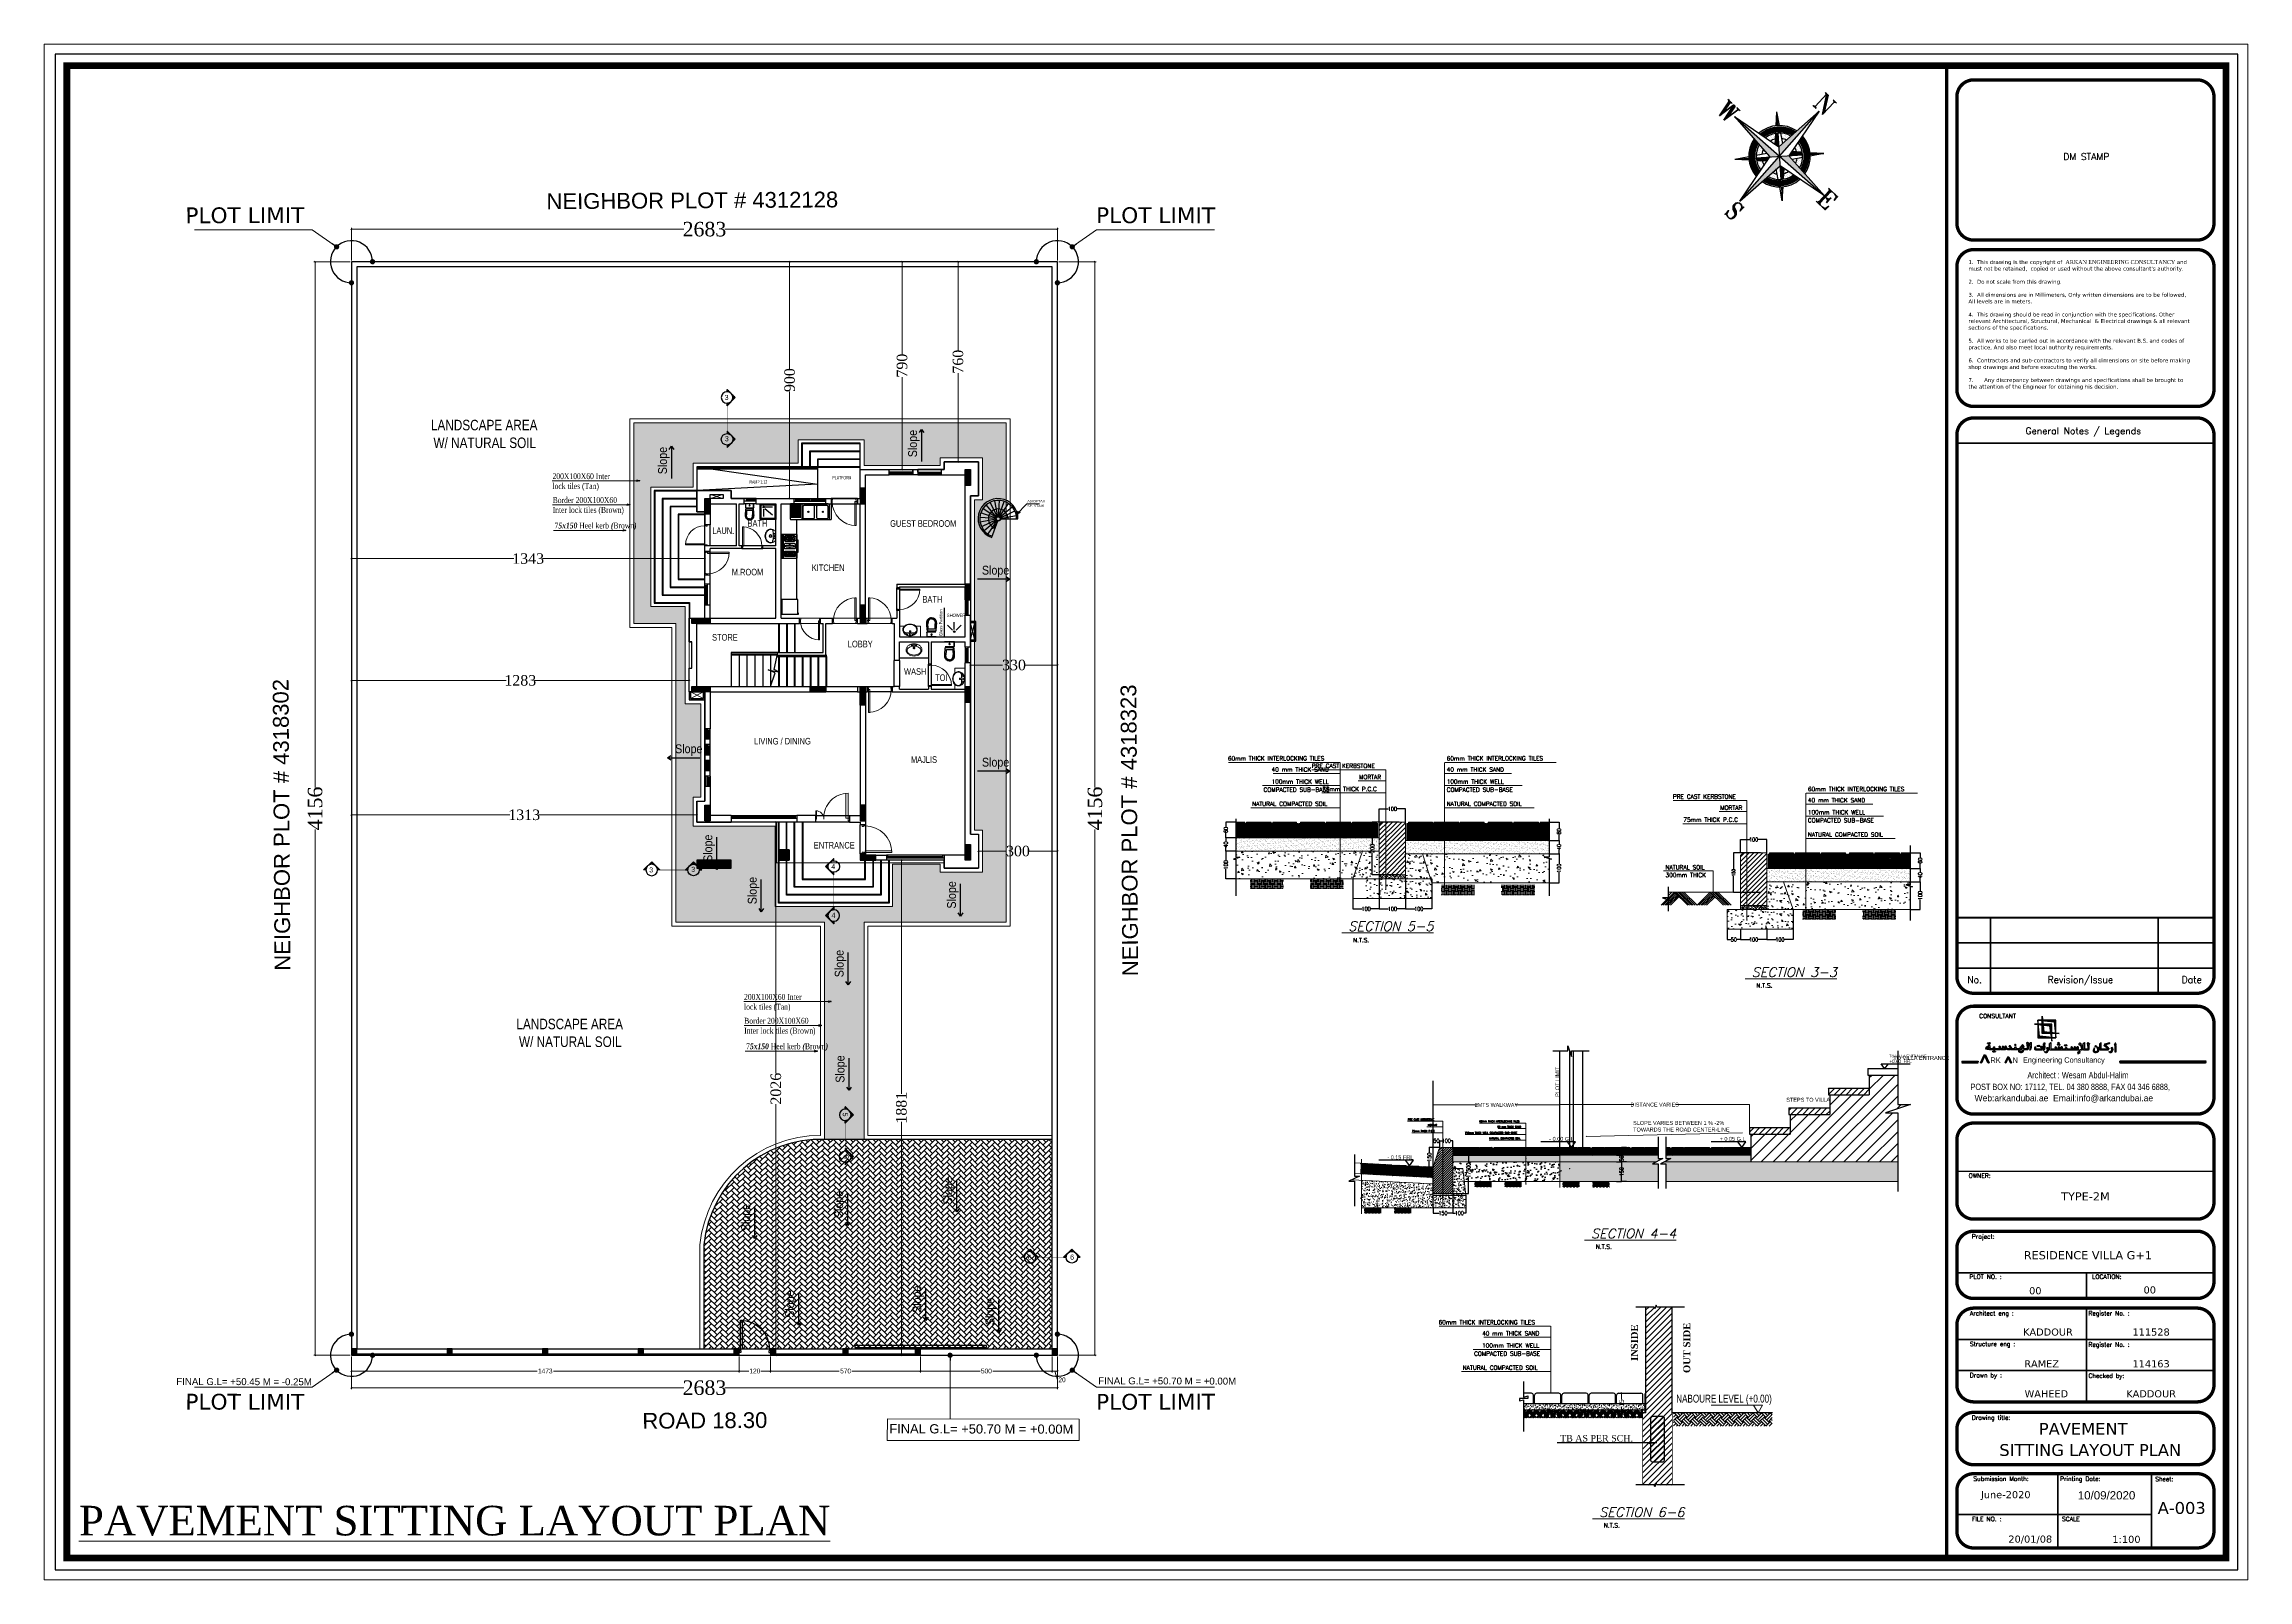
# Paper-space layout 'PAVEMENT SITTING LAYOUT PLAN' of a CAD drawing. Header units: centimetres, sheet in millimetres. Extents: x 0 to 574, y 0 to 400.
# The model-space entities are those that its viewports show. They can reach past a viewport. Long polylines and large blocks are cut down to what shows.
import ezdxf
from ezdxf.enums import TextEntityAlignment as Align

# ---------------------------------------------------------------- set-up
doc = ezdxf.new("R2010")
doc.units = ezdxf.units.CM
doc.header["$LTSCALE"] = 200
doc.header["$PDMODE"] = 2
for name, pattern in [('$0$$1$DASHED', [0.75, 0.5, -0.25]), ('$0$A-106-Typical Floor Plan$0$HIDDEN', [0.375, 0.25, -0.125]), ('$0$DASHED', [0.75, 0.5, -0.25]), ('A-106-Typical Floor Plan$0$HIDDEN', [0.375, 0.25, -0.125]), ('DASHED', [0.75, 0.5, -0.25]), ('DASHED2', [0.375, 0.25, -0.125]), ('HIDDEN2', [4.7625, 3.175, -1.5875]), ('PHANTOM', [109, 55, -8, 15, -8, 15, -8])]:
    doc.linetypes.add(name, pattern=pattern)
for name, color, linetype, lineweight in [('$0$$1$HAT', 8, 'Continuous', 9), ('$0$FIXTURE', 6, 'Continuous', 13), ('$0$TEXT', 6, 'Continuous', 18), ('$0$WALL', 3, 'Continuous', 25), ('$1$HAT', 8, 'Continuous', 9), ('A-DIM-IN', 1, 'Continuous', 5), ('FIXTURE', 6, 'Continuous', 13), ('HA', 251, 'Continuous', 0), ('HAT', 8, 'Continuous', 9), ('HATCH', 8, 'Continuous', 5), ('Layer1', 67, 'Continuous', 9), ('P-TEXT', 8, 'Continuous', 18), ('P-TEXT 2', 8, 'Continuous', 18), ('P-WALL', 8, 'Continuous', 25), ('TEXT', 6, 'Continuous', 18), ('W', 2, 'Continuous', 20), ('WALL', 3, 'Continuous', 25), ('WLL', 6, 'Continuous', 30)]:
    doc.layers.add(name, color=color, linetype=linetype, lineweight=lineweight)
for name, color, linetype in [('$0$BATH-FUR', 8, 'Continuous'), ('$0$STEPS', 7, 'Continuous'), ('$0$WIN', 6, 'Continuous'), ('$0$WINDOR', 6, 'Continuous'), ('A-100-TEXT-TLT', 3, 'Continuous'), ('A_DIM-AXIS', 1, 'Continuous'), ('A_DIM-EXT', 1, 'Continuous'), ('A_SYMBOLS', 2, 'Continuous'), ('ARROW', 8, 'Continuous'), ('BATH-FUR', 8, 'Continuous'), ('COL', 1, 'Continuous'), ('CONC', 3, 'Continuous'), ('CPBRD-HTCH', 53, 'Continuous'), ('DIM', 11, 'Continuous'), ('dim-2', 1, 'Continuous'), ('DORWIN', 4, 'Continuous'), ('INTERLOCK', 4, 'Continuous'), ('L-LANDSCAPE', 11, 'Continuous'), ('LOGO', 6, 'Continuous'), ('MAMBARENE', 7, 'Continuous'), ('P-DIM', 8, 'Continuous'), ('P-DIM-2', 11, 'Continuous'), ('P-LIMITS', 8, 'Continuous'), ('Section', 7, 'Continuous'), ('STAIRS', 7, 'Continuous'), ('STEP', 7, 'Continuous'), ('STEPS', 7, 'Continuous'), ('str', 1, 'Continuous'), ('STT-COL-DET', 5, 'Continuous'), ('TXT', 6, 'Continuous'), ('WIN', 6, 'Continuous'), ('WINDOR', 6, 'Continuous'), ('wipeout', 85, 'Continuous'), ('Z-RUBBER', 8, 'Continuous')]:
    doc.layers.add(name, color=color, linetype=linetype)
doc.styles.add('$0$$0$$0$sheet notes', font='verdana.ttf')
doc.styles.add('$0$$0$$0$T2', font='')
doc.styles.add('$0$$0$$0$T3', font='timesbd.ttf')
doc.styles.add('$0$$0$Roman', font='romans')
doc.styles.add('$0$style8', font='swisscl.ttf', dxfattribs={"width": 0.8})
doc.styles.add('ARIAL', font='arial.ttf', dxfattribs={"width": 0.8, "height": 150})
doc.styles.add('EN-SCL-DIM', font='swisscl.ttf')
doc.styles.add('ITALICT', font='italict')
doc.styles.add('ROMANS', font='romans.shx', dxfattribs={"width": 0.8})
doc.styles.add('ROMANT', font='romant.shx', dxfattribs={"width": 0.8, "height": 0.6})
doc.styles.add('sheet notes', font='verdana.ttf')
doc.styles.get("Standard").update_dxf_attribs({"font": 'arial.ttf'})
doc.styles.add('STYLE1', font='times.ttf')
doc.styles.add('STYLE3', font='romant.shx', dxfattribs={"width": 0.85})
doc.styles.add('style8', font='swisscl.ttf', dxfattribs={"width": 0.8})
doc.styles.add('T1', font='times.ttf')
doc.styles.add('T2', font='')
doc.styles.add('T3', font='timesbd.ttf')
doc.styles.add('text', font='BOD_I.TTF', dxfattribs={"width": 0.7})
doc.styles.add('TEXT-AXIS', font='sanss___.ttf', dxfattribs={"height": 0.25})
doc.styles.add('TITLE SHEET SELAITIN$0$$0$$0$$0$sheet notes', font='verdana.ttf')
doc.styles.add('XX-Y7-101$0$Arial-0.8', font='arial.ttf', dxfattribs={"width": 0.8})
doc.styles.add('XX-Z6-101$0$Arial-0.8', font='arial.ttf', dxfattribs={"width": 0.8})
doc.styles.get('$0$$0$$0$T2').set_extended_font_data('Elisia')
doc.styles.get('T2').set_extended_font_data('Elisia')
doc.dimstyles.new('5TH', dxfattribs={"dimtxt": 18, "dimasz": 5, "dimexe": 5, "dimexo": 10, "dimgap": 1, "dimtad": 0, "dimdec": 0, "dimlfac": 0.2, "dimdsep": 46, "dimtxsty": 'T2', "dimblk1": 'OBLIQUE', "dimblk2": 'OBLIQUE', "dimsah": 1, "dimcen": 0.09, "dimclrd": 4, "dimclre": 4, "dimclrt": 11, "dimadec": 0, "dimazin": 0, "dimtfac": 1, "dimtdec": 0, "dimtofl": 0, "dimtmove": 1, "dimatfit": 2, "dimldrblk": 'OPEN30', "dimfxl": 0, "dimtolj": 1, "dimtzin": 0, "dimlwd": 5, "dimlwe": 5, "dimarcsym": 0})
doc.dimstyles.new('D15-1-100', dxfattribs={"dimtxt": 3, "dimasz": 4, "dimexe": 0.1, "dimexo": 0.25, "dimgap": 3, "dimtad": 1, "dimdec": 0, "dimzin": 3, "dimdsep": 46, "dimlunit": 4, "dimtxsty": 'Standard', "dimblk2": 'OBLIQUE', "dimcen": 0, "dimclrd": 8, "dimclre": 8, "dimclrt": 256, "dimadec": 0, "dimazin": 0, "dimtfac": 1, "dimtdec": 0, "dimtix": 1, "dimtmove": 2, "dimatfit": 3, "dimfxl": 0, "dimtolj": 1, "dimtzin": 13, "dimlwd": -1, "dimlwe": -1, "dimarcsym": 0})
doc.dimstyles.new('DIM INT 200 AXIS', dxfattribs={"dimtxt": 0.4, "dimasz": 0.25, "dimexe": 0.1, "dimexo": 0.1, "dimgap": 0.1, "dimtad": 0, "dimzin": 12, "dimdsep": 46, "dimtxsty": 'STYLE3', "dimblk": 'ARCHTICK', "dimcen": 0.15, "dimdle": 0.1, "dimclrd": 1, "dimclre": 1, "dimclrt": 3, "dimadec": 0, "dimazin": 0, "dimtfac": 1, "dimtmove": 2, "dimatfit": 3, "dimfxl": 0, "dimtolj": 1, "dimtzin": 12, "dimlwd": 13, "dimlwe": 13, "dimarcsym": 0})
doc.dimstyles.new('DIM-INT100', dxfattribs={"dimtxt": 0.16, "dimasz": 0.12, "dimexe": 0.1, "dimexo": 0.1, "dimgap": 0.1, "dimtad": 0, "dimdec": 0, "dimlfac": 100, "dimrnd": 0.5, "dimzin": 12, "dimdsep": 46, "dimtxsty": 'ROMANS', "dimblk": 'ARCHTICK', "dimcen": 0.13, "dimdle": 0.1, "dimclrd": 116, "dimclre": 116, "dimclrt": 2, "dimadec": 0, "dimazin": 0, "dimtfac": 1, "dimtdec": 0, "dimtix": 1, "dimtmove": 0, "dimatfit": 3, "dimldrblk": 'OBLIQUE', "dimfxl": 0, "dimtolj": 1, "dimtzin": 12, "dimarcsym": 0})
doc.dimstyles.new('NORMAL', dxfattribs={"dimtxt": 18, "dimasz": 5, "dimexe": 5, "dimexo": 5, "dimgap": 1, "dimtad": 0, "dimdec": 0, "dimdsep": 46, "dimtxsty": 'T2', "dimblk1": 'OBLIQUE', "dimblk2": 'OBLIQUE', "dimsah": 1, "dimcen": 0.09, "dimclrd": 4, "dimclre": 4, "dimclrt": 6, "dimadec": 0, "dimazin": 0, "dimtfac": 1, "dimtdec": 0, "dimtofl": 0, "dimtmove": 1, "dimatfit": 2, "dimldrblk": 'OPEN30', "dimfxl": 0, "dimtolj": 1, "dimtzin": 0, "dimlwd": 5, "dimlwe": 5, "dimarcsym": 0})
doc.dimstyles.new('NORMAL-1', dxfattribs={"dimtxt": 10, "dimasz": 5, "dimexe": 5, "dimexo": 5, "dimgap": 1, "dimtad": 0, "dimdec": 0, "dimdsep": 46, "dimtxsty": 'T2', "dimblk1": 'OBLIQUE', "dimblk2": 'OBLIQUE', "dimsah": 1, "dimcen": 0.09, "dimclrd": 4, "dimclre": 4, "dimclrt": 6, "dimadec": 0, "dimazin": 0, "dimtfac": 1, "dimtdec": 0, "dimtofl": 0, "dimtmove": 1, "dimatfit": 3, "dimldrblk": 'OPEN30', "dimfxl": 0, "dimtolj": 1, "dimtzin": 0, "dimlwd": 5, "dimlwe": 5, "dimarcsym": 0})
doc.dimstyles.get("Standard").update_dxf_attribs({"dimtxt": 0.18, "dimasz": 0.18, "dimexe": 0.18, "dimexo": 0.0625, "dimgap": 0.09, "dimtad": 0, "dimtih": 1, "dimtoh": 1, "dimdec": 4, "dimzin": 0, "dimdsep": 46, "dimtxsty": 'Standard', "dimcen": 0.09, "dimadec": 0, "dimazin": 0, "dimtfac": 1, "dimtdec": 4, "dimtofl": 0, "dimtmove": 0, "dimatfit": 3, "dimfxl": 0, "dimtolj": 1, "dimtzin": 0, "dimarcsym": 0})
pattern_1 = [(130, (18071.034, 6847.25), (-71.726, -6.2752), [7.5, -82.5]), (185, (18071.034, 6847.25), (13.8751, 75.2192), [6, -66]), (79.5486, (18065.06, 6846.725), (-57.8509, 68.944), [6.374, -70.1142]), (133.8158, (18071.03, 6867.25), (-106.7241, -16.5519), [11.25, -123.75]), (83.3644, (18062.14, 6865.87), (-93.4663, 97.4118), [9.561, -105.1713]), (188.8158, (18071.03, 6867.25), (-93.4662, 97.412), [9, -99]), (159, (18061.034, 6862.25), (-59.6907, -40.2619), [7.5, -82.5]), (214, (18061.034, 6862.25), (-24.3315, 72.515), [6, -66]), (108.5486, (18056.06, 6858.89), (-84.0223, 32.253), [6.374, -70.1142]), (142.5, (18071.034, 6847.248), (-1.21599, 33.28939), [0, -65.2, 0, -67, 0, -66.25]), (172.5, (18071.034, 6847.248), (-26.30695, 39.44117), [0, -38.2, 0, -63.7, 0, -25.25]), (212.5, (18093.334, 6847.248), (-53.38224, -2.25549), [0, -25, 0, -78, 0, -103.5]), (222.5, (18103.334, 6847.25), (-58.3186, 10.0105), [0, -32.5, 0, -51.8, 0, -73.5])]
pattern_2 = [(130, (18071.034, 6897.248), (-53.7945, -4.7064), [5.625, -61.875]), (185, (18071.034, 6897.25), (10.40635, 56.4144), [4.5, -49.5]), (79.5486, (18066.55, 6896.856), (-43.3882, 51.70797), [4.7805, -52.58566]), (133.8158, (18071.034, 6912.25), (-80.0431, -12.4139), [8.4375, -92.8125]), (83.3644, (18064.36, 6911.21), (-70.0997, 73.0588), [7.1708, -78.8785]), (188.8158, (18071.03, 6912.25), (-70.0996, 73.0589), [6.75, -74.25]), (159, (18063.534, 6908.498), (-44.76803, -30.1964), [5.625, -61.875]), (214, (18063.534, 6908.5), (-18.24865, 54.38625), [4.5, -49.5]), (108.5486, (18059.803, 6905.98), (-63.0167, 24.1898), [4.7805, -52.58566]), (142.5, (18071.034, 6897.248), (-0.91199, 24.96704), [0, -48.9, 0, -50.25, 0, -49.6875]), (172.5, (18071.034, 6897.248), (-19.73022, 29.58088), [0, -28.65, 0, -47.775, 0, -18.9375]), (212.5, (18087.759, 6897.248), (-40.03668, -1.69162), [0, -18.75, 0, -58.5, 0, -77.625]), (222.5, (18095.26, 6897.248), (-43.73896, 7.50787), [0, -24.375, 0, -38.85, 0, -55.125])]
pattern_3 = [(45, (48465.165385, -204592.156179), (-0.005587111051, 0.005587111051), [])]
pattern_4 = [(45, (48465.165385, -204592.15618), (-0.0558711105, 0.0558711105), [])]
pattern_5 = [(45, (-39757.2027, -54636.4848), (-2.65165043, 2.65165043), [])]

# ---------------------------------------------------------------- blocks, each defined once
blk = doc.blocks.new('*X561')
at = {"color": 0}
for p, q in [((-5035, 4031), (-5035, 4031)), ((-5019, 4030), (-5019, 4030)), ((-5004, 4023), (-5004, 4023)), ((-4988, 4031), (-4988, 4031)), ((-4978, 4031), (-4978, 4031)), ((-4944, 4023), (-4944, 4023)), ((-4941, 4031), (-4941, 4031)), ((-4939, 4032), (-4939, 4032)), ((-4901, 4032), (-4901, 4032)), ((-4896, 4033), (-4896, 4033)), ((-4895, 4032), (-4895, 4032)), ((-4883, 4021), (-4883, 4021)), ((-4860, 4033), (-4860, 4033)), ((-4857, 4021), (-4857, 4021)), ((-4849, 4022), (-4849, 4022)), ((-4848, 4032), (-4848, 4032)), ((-4838, 4035), (-4838, 4035)), ((-4837, 4024), (-4837, 4024)), ((-4823, 4021), (-4823, 4021)), ((-4821, 4034), (-4821, 4034)), ((-4817, 4026), (-4817, 4026)), ((-4809, 4027), (-4809, 4027)), ((-4801, 4032), (-4801, 4032)), ((-4797, 4029), (-4797, 4029)), ((-4782, 4033), (-4782, 4033)), ((-4778, 4034), (-4778, 4034)), ((-4776, 4032), (-4776, 4032)), ((-4775, 4032), (-4775, 4032)), ((-4769, 4033), (-4769, 4033)), ((-4756, 4034), (-4756, 4034)), ((-4754, 4032), (-4754, 4032)), ((-4742, 4035), (-4742, 4035)), ((-4717, 4033), (-4717, 4033)), ((-4708, 4032), (-4708, 4032)), ((-4682, 4021), (-4682, 4021)), ((-4661, 4032), (-4661, 4032)), ((-4657, 4032), (-4657, 4032)), ((-4654, 4030), (-4654, 4030)), ((-4643, 4022), (-4643, 4022)), ((-4614, 4032), (-4614, 4032)), ((-4605, 4022), (-4605, 4022)), ((-4596, 4031), (-4596, 4031)), ((-4568, 4032), (-4568, 4032)), ((-4564, 4023), (-4564, 4023)), ((-4561, 4021), (-4561, 4021)), ((-4553, 4022), (-4553, 4022)), ((-4541, 4024), (-4541, 4024)), ((-4536, 4030), (-4536, 4030)), ((-4533, 4028), (-4533, 4028)), ((-4525, 4024), (-4525, 4024)), ((-4521, 4032), (-4521, 4032)), ((-4520, 4027), (-4520, 4027)), ((-4513, 4028), (-4513, 4028)), ((-4500, 4029), (-4500, 4029)), ((-4487, 4023), (-4487, 4023)), ((-4480, 4032), (-4480, 4032)), ((-4475, 4029), (-4475, 4029)), ((-4474, 4032), (-4474, 4032)), ((-4472, 4033), (-4472, 4033)), ((-4460, 4034), (-4460, 4034)), ((-4446, 4025), (-4446, 4025)), ((-4427, 4032), (-4427, 4032)), ((-4415, 4029), (-4415, 4029)), ((-4412, 4026), (-4412, 4026)), ((-4407, 4025), (-4407, 4025)), ((-4381, 4033), (-4381, 4033)), ((-4368, 4025), (-4368, 4025)), ((-4354, 4027), (-4354, 4027)), ((-4334, 4033), (-4334, 4033)), ((-4328, 4027), (-4328, 4027)), ((-4294, 4027), (-4294, 4027)), ((-4291, 4024), (-4291, 4024)), ((-4289, 4027), (-4289, 4027)), ((-4287, 4033), (-4287, 4033)), ((-4264, 4021), (-4264, 4021)), ((-4256, 4022), (-4256, 4022)), ((-4250, 4027), (-4250, 4027)), ((-4244, 4024), (-4244, 4024)), ((-4241, 4033), (-4241, 4033)), ((-4233, 4025), (-4233, 4025)), ((-4224, 4027), (-4224, 4027)), ((-4216, 4028), (-4216, 4028)), ((-4210, 4028), (-4210, 4028)), ((-4204, 4029), (-4204, 4029)), ((-4194, 4033), (-4194, 4033)), ((-4183, 4032), (-4183, 4032)), ((-4176, 4033), (-4176, 4033)), ((-4173, 4025), (-4173, 4025)), ((-4171, 4029), (-4171, 4029)), ((-4170, 4022), (-4170, 4022)), ((-4163, 4035), (-4163, 4035)), ((-4147, 4033), (-4147, 4033)), ((-4132, 4029), (-4132, 4029)), ((-4112, 4024), (-4112, 4024)), ((-4100, 4033), (-4100, 4033)), ((-4092, 4030), (-4092, 4030)), ((-4054, 4033), (-4054, 4033)), ((-4052, 4031), (-4052, 4031)), ((-4052, 4023), (-4052, 4023)), ((-4014, 4030), (-4014, 4030)), ((-4007, 4033), (-4007, 4033)), ((-4004, 4034), (-4004, 4034)), ((-3991, 4022), (-3991, 4022)), ((-3974, 4032), (-3974, 4032)), ((-3968, 4022), (-3968, 4022)), ((-3960, 4033), (-3960, 4033)), ((-3960, 4023), (-3960, 4023)), ((-5040, 3975), (-5040, 3975)), ((-5039, 3997), (-5039, 3997)), ((-5037, 4016), (-5037, 4016)), ((-5037, 3958), (-5037, 3958)), ((-5036, 3987), (-5036, 3987)), ((-5035, 3958), (-5035, 3958)), ((-5034, 3996), (-5034, 3996)), ((-5033, 3971), (-5033, 3971)), ((-5032, 3941), (-5032, 3941)), ((-5031, 3994), (-5031, 3994)), ((-5027, 3937), (-5027, 3937)), ((-5025, 3960), (-5025, 3960)), ((-5023, 3994), (-5023, 3994)), ((-5019, 4000), (-5019, 4000)), ((-5018, 4001), (-5018, 4001)), ((-5018, 3982), (-5018, 3982)), ((-5017, 3972), (-5017, 3972)), ((-5016, 3943), (-5016, 3943)), ((-5011, 4001), (-5011, 4001)), ((-5010, 3956), (-5010, 3956)), ((-5005, 4012), (-5005, 4012)), ((-5005, 3963), (-5005, 3963)), ((-5003, 3968), (-5003, 3968)), ((-5000, 3966), (-5000, 3966)), ((-4999, 4008), (-4999, 4008)), ((-4999, 4002), (-4999, 4002)), ((-4998, 4016), (-4998, 4016)), ((-4997, 3988), (-4997, 3988)), ((-4997, 3964), (-4997, 3964)), ((-4996, 3959), (-4996, 3959)), ((-4993, 3975), (-4993, 3975)), ((-4989, 4010), (-4989, 4010)), ((-4987, 3971), (-4987, 3971)), ((-4987, 3954), (-4987, 3954)), ((-4986, 4007), (-4986, 4007)), ((-4985, 3965), (-4985, 3965)), ((-4981, 3937), (-4981, 3937)), ((-4978, 4005), (-4978, 4005)), ((-4977, 4002), (-4977, 4002)), ((-4976, 3994), (-4976, 3994)), ((-4976, 3973), (-4976, 3973)), ((-4975, 3945), (-4975, 3945)), ((-4973, 3995), (-4973, 3995)), ((-4972, 3940), (-4972, 3940)), ((-4970, 4006), (-4970, 4006)), ((-4970, 3938), (-4970, 3938)), ((-4964, 3968), (-4964, 3968)), ((-4964, 3956), (-4964, 3956)), ((-4959, 4016), (-4959, 4016)), ((-4958, 4012), (-4958, 4012)), ((-4958, 4008), (-4958, 4008)), ((-4958, 3987), (-4958, 3987)), ((-4958, 3981), (-4958, 3981)), ((-4957, 3969), (-4957, 3969)), ((-4957, 3958), (-4957, 3958)), ((-4955, 3979), (-4955, 3979)), ((-4952, 4008), (-4952, 4008)), ((-4946, 3975), (-4946, 3975)), ((-4944, 3971), (-4944, 3971)), ((-4942, 3967), (-4942, 3967)), ((-4941, 4020), (-4941, 4020)), ((-4940, 3971), (-4940, 3971)), ((-4938, 4010), (-4938, 4010)), ((-4938, 4003), (-4938, 4003)), ((-4937, 3974), (-4937, 3974)), ((-4936, 3945), (-4936, 3945)), ((-4934, 3937), (-4934, 3937)), ((-4930, 4011), (-4930, 4011)), ((-4929, 3994), (-4929, 3994)), ((-4928, 4008), (-4928, 4008)), ((-4927, 3953), (-4927, 3953)), ((-4925, 3951), (-4925, 3951)), ((-4924, 3973), (-4924, 3973)), ((-4919, 4018), (-4919, 4018)), ((-4918, 4013), (-4918, 4013)), ((-4918, 3989), (-4918, 3989)), ((-4917, 3960), (-4917, 3960)), ((-4917, 3956), (-4917, 3956)), ((-4916, 3974), (-4916, 3974)), ((-4913, 3995), (-4913, 3995)), ((-4912, 4013), (-4912, 4013)), ((-4912, 3939), (-4912, 3939)), ((-4910, 3992), (-4910, 3992)), ((-4910, 3936), (-4910, 3936)), ((-4905, 4009), (-4905, 4009)), ((-4904, 3976), (-4904, 3976)), ((-4902, 3937), (-4902, 3937)), ((-4900, 4003), (-4900, 4003)), ((-4899, 3975), (-4899, 3975)), ((-4899, 3974), (-4899, 3974)), ((-4898, 4016), (-4898, 4016)), ((-4898, 3945), (-4898, 3945)), ((-4897, 3980), (-4897, 3980)), ((-4893, 3971), (-4893, 3971)), ((-4890, 4017), (-4890, 4017)), ((-4890, 3939), (-4890, 3939)), ((-4887, 3937), (-4887, 3937)), ((-4884, 3979), (-4884, 3979)), ((-4882, 3994), (-4882, 3994)), ((-4882, 3966), (-4882, 3966)), ((-4879, 4018), (-4879, 4018)), ((-4879, 3989), (-4879, 3989)), ((-4879, 3964), (-4879, 3964)), ((-4878, 4018), (-4878, 4018)), ((-4878, 3960), (-4878, 3960)), ((-4876, 3980), (-4876, 3980)), ((-4870, 3956), (-4870, 3956)), ((-4870, 3942), (-4870, 3942)), ((-4868, 4008), (-4868, 4008)), ((-4866, 3952), (-4866, 3952)), ((-4865, 4013), (-4865, 4013)), ((-4865, 4005), (-4865, 4005)), ((-4864, 3981), (-4864, 3981)), ((-4862, 3943), (-4862, 3943)), ((-4859, 4004), (-4859, 4004)), ((-4858, 4009), (-4858, 4009)), ((-4858, 3975), (-4858, 3975)), ((-4857, 3946), (-4857, 3946)), ((-4853, 3975), (-4853, 3975)), ((-4852, 3993), (-4852, 3993)), ((-4851, 3938), (-4851, 3938)), ((-4850, 3944), (-4850, 3944)), ((-4849, 3936), (-4849, 3936)), ((-4846, 3971), (-4846, 3971)), ((-4843, 3984), (-4843, 3984)), ((-4841, 4018), (-4841, 4018)), ((-4841, 3938), (-4841, 3938)), ((-4840, 3989), (-4840, 3989)), ((-4839, 3960), (-4839, 3960)), ((-4837, 3980), (-4837, 3980)), ((-4836, 3994), (-4836, 3994)), ((-4836, 3985), (-4836, 3985)), ((-4834, 3977), (-4834, 3977)), ((-4829, 3947), (-4829, 3947)), ((-4824, 3957), (-4824, 3957)), ((-4823, 3987), (-4823, 3987)), ((-4822, 3948), (-4822, 3948)), ((-4821, 3965), (-4821, 3965)), ((-4820, 4018), (-4820, 4018)), ((-4820, 4005), (-4820, 4005)), ((-4819, 3976), (-4819, 3976)), ((-4818, 4013), (-4818, 4013)), ((-4818, 3947), (-4818, 3947)), ((-4812, 4009), (-4812, 4009)), ((-4809, 3950), (-4809, 3950)), ((-4807, 4006), (-4807, 4006)), ((-4806, 3975), (-4806, 3975)), ((-4806, 3951), (-4806, 3951)), ((-4804, 3949), (-4804, 3949)), ((-4803, 3989), (-4803, 3989)), ((-4801, 4020), (-4801, 4020)), ((-4800, 3991), (-4800, 3991)), ((-4800, 3971), (-4800, 3971)), ((-4799, 3962), (-4799, 3962)), ((-4795, 3990), (-4795, 3990)), ((-4794, 3938), (-4794, 3938)), ((-4792, 3993), (-4792, 3993)), ((-4791, 3937), (-4791, 3937)), ((-4789, 3994), (-4789, 3994)), ((-4789, 3990), (-4789, 3990)), ((-4789, 3952), (-4789, 3952)), ((-4783, 3992), (-4783, 3992)), ((-4782, 4004), (-4782, 4004)), ((-4781, 3976), (-4781, 3976)), ((-4781, 3953), (-4781, 3953)), ((-4780, 3947), (-4780, 3947)), ((-4777, 3957), (-4777, 3957)), ((-4776, 3978), (-4776, 3978)), ((-4771, 4013), (-4771, 4013)), ((-4769, 3955), (-4769, 3955)), ((-4765, 4009), (-4765, 4009)), ((-4763, 3995), (-4763, 3995)), ((-4762, 4020), (-4762, 4020)), ((-4761, 4020), (-4761, 4020)), ((-4761, 3965), (-4761, 3965)), ((-4760, 3991), (-4760, 3991)), ((-4759, 3975), (-4759, 3975)), ((-4759, 3962), (-4759, 3962)), ((-4759, 3962), (-4759, 3962)), ((-4755, 3996), (-4755, 3996)), ((-4753, 3971), (-4753, 3971)), ((-4749, 3958), (-4749, 3958)), ((-4747, 4006), (-4747, 4006)), ((-4747, 3938), (-4747, 3938)), ((-4745, 3950), (-4745, 3950)), ((-4744, 4003), (-4744, 4003)), ((-4743, 3997), (-4743, 3997)), ((-4742, 3994), (-4742, 3994)), ((-4741, 4006), (-4741, 4006)), ((-4741, 3959), (-4741, 3959)), ((-4740, 3977), (-4740, 3977)), ((-4739, 3948), (-4739, 3948)), ((-4731, 3991), (-4731, 3991)), ((-4731, 3936), (-4731, 3936)), ((-4730, 3957), (-4730, 3957)), ((-4729, 3960), (-4729, 3960)), ((-4725, 4013), (-4725, 4013)), ((-4723, 4020), (-4723, 4020)), ((-4722, 4000), (-4722, 4000)), ((-4722, 3991), (-4722, 3991)), ((-4721, 3962), (-4721, 3962)), ((-4718, 4009), (-4718, 4009)), ((-4716, 3978), (-4716, 3978)), ((-4714, 4001), (-4714, 4001)), ((-4713, 3975), (-4713, 3975)), ((-4713, 3975), (-4713, 3975)), ((-4708, 3963), (-4708, 3963)), ((-4706, 3971), (-4706, 3971)), ((-4702, 4019), (-4702, 4019)), ((-4702, 4006), (-4702, 4006)), ((-4702, 4003), (-4702, 4003)), ((-4701, 3978), (-4701, 3978)), ((-4701, 3964), (-4701, 3964)), ((-4700, 3963), (-4700, 3963)), ((-4700, 3949), (-4700, 3949)), ((-4700, 3938), (-4700, 3938)), ((-4699, 4017), (-4699, 4017)), ((-4696, 3994), (-4696, 3994)), ((-4688, 3966), (-4688, 3966)), ((-4686, 4005), (-4686, 4005)), ((-4685, 3950), (-4685, 3950)), ((-4683, 3957), (-4683, 3957)), ((-4683, 3947), (-4683, 3947)), ((-4682, 4005), (-4682, 4005)), ((-4681, 3992), (-4681, 3992)), ((-4681, 3963), (-4681, 3963)), ((-4678, 4013), (-4678, 4013)), ((-4674, 4006), (-4674, 4006)), ((-4672, 4009), (-4672, 4009)), ((-4671, 3991), (-4671, 3991)), ((-4670, 3935), (-4670, 3935)), ((-4668, 3988), (-4668, 3988)), ((-4668, 3968), (-4668, 3968)), ((-4666, 3975), (-4666, 3975)), ((-4663, 4006), (-4663, 4006)), ((-4662, 4008), (-4662, 4008)), ((-4662, 3977), (-4662, 3977)), ((-4662, 3948), (-4662, 3948)), ((-4660, 3971), (-4660, 3971)), ((-4660, 3969), (-4660, 3969)), ((-4655, 3976), (-4655, 3976)), ((-4654, 3938), (-4654, 3938)), ((-4649, 3994), (-4649, 3994)), ((-4648, 3971), (-4648, 3971)), ((-4642, 3993), (-4642, 3993)), ((-4641, 4018), (-4641, 4018)), ((-4641, 4011), (-4641, 4011)), ((-4641, 3964), (-4641, 3964)), ((-4640, 3963), (-4640, 3963)), ((-4640, 3935), (-4640, 3935)), ((-4638, 3960), (-4638, 3960)), ((-4637, 3957), (-4637, 3957)), ((-4634, 4012), (-4634, 4012)), ((-4631, 4013), (-4631, 4013)), ((-4628, 3974), (-4628, 3974)), ((-4626, 4004), (-4626, 4004)), ((-4625, 4009), (-4625, 4009)), ((-4625, 3948), (-4625, 3948)), ((-4623, 4008), (-4623, 4008)), ((-4623, 4002), (-4623, 4002)), ((-4622, 3979), (-4622, 3979)), ((-4621, 4013), (-4621, 4013)), ((-4621, 3950), (-4621, 3950)), ((-4620, 3975), (-4620, 3975)), ((-4619, 3975), (-4619, 3975)), ((-4614, 3937), (-4614, 3937)), ((-4613, 3971), (-4613, 3971)), ((-4610, 3990), (-4610, 3990)), ((-4608, 3976), (-4608, 3976)), ((-4607, 3938), (-4607, 3938)), ((-4606, 3938), (-4606, 3938)), ((-4604, 3993), (-4604, 3993)), ((-4603, 3964), (-4603, 3964)), ((-4602, 3995), (-4602, 3995)), ((-4601, 4016), (-4601, 4016)), ((-4595, 3976), (-4595, 3976)), ((-4594, 3939), (-4594, 3939)), ((-4593, 4017), (-4593, 4017)), ((-4593, 3973), (-4593, 3973)), ((-4590, 3957), (-4590, 3957)), ((-4587, 3979), (-4587, 3979)), ((-4585, 4013), (-4585, 4013)), ((-4584, 4008), (-4584, 4008)), ((-4583, 3979), (-4583, 3979)), ((-4582, 3950), (-4582, 3950)), ((-4581, 4019), (-4581, 4019)), ((-4581, 4017), (-4581, 4017)), ((-4579, 3980), (-4579, 3980)), ((-4579, 3961), (-4579, 3961)), ((-4578, 4015), (-4578, 4015)), ((-4578, 4009), (-4578, 4009)), ((-4573, 3942), (-4573, 3942)), ((-4572, 3976), (-4572, 3976)), ((-4567, 3982), (-4567, 3982)), ((-4566, 3972), (-4566, 3972)), ((-4566, 3943), (-4566, 3943)), ((-4565, 4003), (-4565, 4003)), ((-4565, 3948), (-4565, 3948)), ((-4563, 3994), (-4563, 3994)), ((-4562, 3965), (-4562, 3965)), ((-4562, 3945), (-4562, 3945)), ((-4561, 3936), (-4561, 3936)), ((-4560, 3938), (-4560, 3938)), ((-4555, 3995), (-4555, 3995)), ((-4553, 3944), (-4553, 3944)), ((-4550, 3989), (-4550, 3989)), ((-4547, 3987), (-4547, 3987)), ((-4547, 3984), (-4547, 3984)), ((-4545, 4008), (-4545, 4008)), ((-4544, 3979), (-4544, 3979)), ((-4543, 3957), (-4543, 3957)), ((-4543, 3950), (-4543, 3950)), ((-4539, 3985), (-4539, 3985)), ((-4538, 4013), (-4538, 4013)), ((-4534, 3975), (-4534, 3975)), ((-4533, 3947), (-4533, 3947)), ((-4532, 4009), (-4532, 4009)), ((-4527, 3987), (-4527, 3987)), ((-4526, 3976), (-4526, 3976)), ((-4525, 3948), (-4525, 3948)), ((-4524, 3995), (-4524, 3995)), ((-4523, 3966), (-4523, 3966)), ((-4522, 3937), (-4522, 3937)), ((-4520, 4016), (-4520, 4016)), ((-4519, 3972), (-4519, 3972)), ((-4519, 3961), (-4519, 3961)), ((-4517, 3958), (-4517, 3958)), ((-4514, 3938), (-4514, 3938)), ((-4513, 3950), (-4513, 3950)), ((-4509, 3995), (-4509, 3995)), ((-4506, 3990), (-4506, 3990)), ((-4505, 4010), (-4505, 4010)), ((-4505, 4002), (-4505, 4002)), ((-4504, 3981), (-4504, 3981)), ((-4504, 3946), (-4504, 3946)), ((-4503, 3952), (-4503, 3952)), ((-4502, 4000), (-4502, 4000)), ((-4499, 3991), (-4499, 3991)), ((-4497, 3957), (-4497, 3957)), ((-4493, 3952), (-4493, 3952)), ((-4491, 4013), (-4491, 4013)), ((-4489, 3988), (-4489, 3988)), ((-4486, 3994), (-4486, 3994)), ((-4486, 3992), (-4486, 3992)), ((-4485, 4009), (-4485, 4009)), ((-4485, 3966), (-4485, 3966)), ((-4485, 3954), (-4485, 3954)), ((-4484, 3937), (-4484, 3937)), ((-4479, 3976), (-4479, 3976)), ((-4474, 3974), (-4474, 3974)), ((-4473, 3972), (-4473, 3972)), ((-4473, 3955), (-4473, 3955)), ((-4472, 3972), (-4472, 3972)), ((-4467, 3938), (-4467, 3938)), ((-4466, 3995), (-4466, 3995)), ((-4465, 4010), (-4465, 4010)), ((-4465, 3981), (-4465, 3981)), ((-4464, 3952), (-4464, 3952)), ((-4462, 3995), (-4462, 3995)), ((-4460, 4015), (-4460, 4015)), ((-4459, 3960), (-4459, 3960)), ((-4458, 3996), (-4458, 3996)), ((-4457, 4013), (-4457, 4013)), ((-4452, 3958), (-4452, 3958)), ((-4450, 3957), (-4450, 3957)), ((-4446, 3997), (-4446, 3997)), ((-4445, 3996), (-4445, 3996)), ((-4444, 4013), (-4444, 4013)), ((-4444, 4001), (-4444, 4001)), ((-4444, 3967), (-4444, 3967)), ((-4444, 3959), (-4444, 3959)), ((-4444, 3946), (-4444, 3946)), ((-4443, 3938), (-4443, 3938)), ((-4441, 3943), (-4441, 3943)), ((-4438, 4009), (-4438, 4009)), ((-4432, 3976), (-4432, 3976)), ((-4432, 3960), (-4432, 3960)), ((-4429, 3987), (-4429, 3987)), ((-4427, 4010), (-4427, 4010)), ((-4426, 4000), (-4426, 4000)), ((-4426, 3985), (-4426, 3985)), ((-4426, 3981), (-4426, 3981)), ((-4426, 3972), (-4426, 3972)), ((-4425, 3952), (-4425, 3952)), ((-4420, 3938), (-4420, 3938)), ((-4418, 4001), (-4418, 4001)), ((-4415, 3995), (-4415, 3995)), ((-4413, 3973), (-4413, 3973)), ((-4412, 3963), (-4412, 3963)), ((-4406, 4003), (-4406, 4003)), ((-4406, 3996), (-4406, 3996)), ((-4405, 3968), (-4405, 3968)), ((-4404, 3964), (-4404, 3964)), ((-4404, 3939), (-4404, 3939)), ((-4403, 3957), (-4403, 3957)), ((-4399, 4014), (-4399, 4014)), ((-4399, 3959), (-4399, 3959)), ((-4398, 4013), (-4398, 4013)), ((-4396, 3957), (-4396, 3957)), ((-4392, 3966), (-4392, 3966)), ((-4391, 4009), (-4391, 4009)), ((-4387, 4011), (-4387, 4011)), ((-4386, 3982), (-4386, 3982)), ((-4386, 3976), (-4386, 3976)), ((-4385, 4005), (-4385, 4005)), ((-4385, 3953), (-4385, 3953)), ((-4384, 4000), (-4384, 4000)), ((-4383, 3945), (-4383, 3945)), ((-4381, 3998), (-4381, 3998)), ((-4379, 3972), (-4379, 3972)), ((-4378, 4006), (-4378, 4006)), ((-4373, 3938), (-4373, 3938)), ((-4372, 3968), (-4372, 3968)), ((-4369, 3995), (-4369, 3995)), ((-4368, 3996), (-4368, 3996)), ((-4368, 3986), (-4368, 3986)), ((-4367, 3967), (-4367, 3967)), ((-4366, 3938), (-4366, 3938)), ((-4365, 4008), (-4365, 4008)), ((-4364, 3969), (-4364, 3969)), ((-4356, 3957), (-4356, 3957)), ((-4353, 3972), (-4353, 3972)), ((-4352, 3971), (-4352, 3971)), ((-4351, 4014), (-4351, 4014)), ((-4351, 3970), (-4351, 3970)), ((-4347, 4012), (-4347, 4012)), ((-4346, 3983), (-4346, 3983)), ((-4345, 4011), (-4345, 4011)), ((-4345, 4010), (-4345, 4010)), ((-4345, 3954), (-4345, 3954)), ((-4339, 4014), (-4339, 4014)), ((-4339, 3976), (-4339, 3976)), ((-4338, 3958), (-4338, 3958)), ((-4337, 4012), (-4337, 4012)), ((-4336, 4011), (-4336, 4011)), ((-4333, 3972), (-4333, 3972)), ((-4331, 3974), (-4331, 3974)), ((-4327, 3998), (-4327, 3998)), ((-4327, 3938), (-4327, 3938)), ((-4326, 3969), (-4326, 3969)), ((-4325, 4013), (-4325, 4013)), ((-4325, 3940), (-4325, 3940)), ((-4323, 3999), (-4323, 3999)), ((-4323, 3975), (-4323, 3975)), ((-4323, 3944), (-4323, 3944)), ((-4322, 3995), (-4322, 3995)), ((-4320, 3942), (-4320, 3942)), ((-4317, 3937), (-4317, 3937)), ((-4311, 3976), (-4311, 3976)), ((-4310, 3957), (-4310, 3957)), ((-4310, 3938), (-4310, 3938)), ((-4309, 4012), (-4309, 4012)), ((-4308, 3985), (-4308, 3985)), ((-4308, 3983), (-4308, 3983)), ((-4307, 3954), (-4307, 3954)), ((-4306, 3983), (-4306, 3983)), ((-4305, 4016), (-4305, 4016)), ((-4304, 4014), (-4304, 4014)), ((-4298, 4010), (-4298, 4010)), ((-4297, 4017), (-4297, 4017)), ((-4297, 3939), (-4297, 3939)), ((-4293, 3971), (-4293, 3971)), ((-4292, 3976), (-4292, 3976)), ((-4291, 3979), (-4291, 3979)), ((-4288, 3998), (-4288, 3998)), ((-4287, 3969), (-4287, 3969)), ((-4286, 3972), (-4286, 3972)), ((-4286, 3940), (-4286, 3940)), ((-4285, 4019), (-4285, 4019)), ((-4283, 3980), (-4283, 3980)), ((-4280, 3939), (-4280, 3939)), ((-4278, 4012), (-4278, 4012)), ((-4278, 3957), (-4278, 3957)), ((-4277, 3942), (-4277, 3942)), ((-4275, 3995), (-4275, 3995)), ((-4275, 3955), (-4275, 3955)), ((-4271, 3982), (-4271, 3982)), ((-4269, 3943), (-4269, 3943)), ((-4268, 4013), (-4268, 4013)), ((-4267, 3984), (-4267, 3984)), ((-4267, 3955), (-4267, 3955)), ((-4263, 3999), (-4263, 3999)), ((-4263, 3958), (-4263, 3958)), ((-4262, 3943), (-4262, 3943)), ((-4260, 3996), (-4260, 3996)), ((-4258, 4014), (-4258, 4014)), ((-4257, 3945), (-4257, 3945)), ((-4251, 4010), (-4251, 4010)), ((-4250, 3984), (-4250, 3984)), ((-4249, 3998), (-4249, 3998)), ((-4248, 3969), (-4248, 3969)), ((-4248, 3940), (-4248, 3940)), ((-4247, 3984), (-4247, 3984)), ((-4245, 3976), (-4245, 3976)), ((-4243, 3985), (-4243, 3985)), ((-4239, 3972), (-4239, 3972)), ((-4237, 3947), (-4237, 3947)), ((-4233, 3939), (-4233, 3939)), ((-4232, 3970), (-4232, 3970)), ((-4230, 3987), (-4230, 3987)), ((-4230, 3968), (-4230, 3968)), ((-4229, 4014), (-4229, 4014)), ((-4229, 3948), (-4229, 3948)), ((-4228, 3995), (-4228, 3995)), ((-4228, 3985), (-4228, 3985)), ((-4227, 3956), (-4227, 3956)), ((-4218, 4012), (-4218, 4012)), ((-4217, 3956), (-4217, 3956)), ((-4217, 3950), (-4217, 3950)), ((-4216, 3958), (-4216, 3958)), ((-4215, 4009), (-4215, 4009)), ((-4211, 4014), (-4211, 4014)), ((-4210, 3990), (-4210, 3990)), ((-4209, 3999), (-4209, 3999)), ((-4208, 3971), (-4208, 3971)), ((-4207, 3942), (-4207, 3942)), ((-4205, 4010), (-4205, 4010)), ((-4202, 3997), (-4202, 3997)), ((-4202, 3991), (-4202, 3991)), ((-4202, 3942), (-4202, 3942)), ((-4199, 3976), (-4199, 3976)), ((-4199, 3940), (-4199, 3940)), ((-4196, 3953), (-4196, 3953)), ((-4192, 3972), (-4192, 3972)), ((-4191, 4013), (-4191, 4013)), ((-4190, 3992), (-4190, 3992)), ((-4190, 3984), (-4190, 3984)), ((-4189, 3956), (-4189, 3956)), ((-4188, 3954), (-4188, 3954)), ((-4187, 3984), (-4187, 3984)), ((-4187, 3939), (-4187, 3939)), ((-4185, 3981), (-4185, 3981)), ((-4182, 3995), (-4182, 3995)), ((-4176, 3955), (-4176, 3955)), ((-4172, 3969), (-4172, 3969)), ((-4170, 4000), (-4170, 4000)), ((-4170, 3995), (-4170, 3995)), ((-4170, 3958), (-4170, 3958)), ((-4169, 3971), (-4169, 3971)), ((-4168, 3942), (-4168, 3942)), ((-4164, 4014), (-4164, 4014)), ((-4162, 3996), (-4162, 3996)), ((-4158, 4010), (-4158, 4010)), ((-4157, 4010), (-4157, 4010)), ((-4157, 3955), (-4157, 3955)), ((-4156, 3958), (-4156, 3958)), ((-4154, 3953), (-4154, 3953)), ((-4152, 3976), (-4152, 3976)), ((-4150, 4015), (-4150, 4015)), ((-4150, 3998), (-4150, 3998)), ((-4149, 3986), (-4149, 3986)), ((-4148, 3959), (-4148, 3959)), ((-4148, 3957), (-4148, 3957)), ((-4146, 3972), (-4146, 3972)), ((-4142, 3997), (-4142, 3997)), ((-4141, 3941), (-4141, 3941)), ((-4140, 3994), (-4140, 3994)), ((-4140, 3939), (-4140, 3939)), ((-4136, 3961), (-4136, 3961)), ((-4135, 3995), (-4135, 3995)), ((-4131, 4000), (-4131, 4000)), ((-4130, 3971), (-4130, 3971)), ((-4129, 4000), (-4129, 4000)), ((-4129, 3942), (-4129, 3942)), ((-4126, 3982), (-4126, 3982)), ((-4123, 3958), (-4123, 3958)), ((-4121, 4001), (-4121, 4001)), ((-4117, 4014), (-4117, 4014)), ((-4115, 3963), (-4115, 3963)), ((-4112, 3969), (-4112, 3969)), ((-4111, 4015), (-4111, 4015)), ((-4111, 4010), (-4111, 4010)), ((-4110, 3986), (-4110, 3986)), ((-4109, 4003), (-4109, 4003)), ((-4109, 3966), (-4109, 3966)), ((-4109, 3958), (-4109, 3958)), ((-4108, 3964), (-4108, 3964)), ((-4105, 3976), (-4105, 3976)), ((-4099, 3972), (-4099, 3972)), ((-4097, 4010), (-4097, 4010)), ((-4096, 3954), (-4096, 3954)), ((-4095, 3966), (-4095, 3966)), ((-4094, 4007), (-4094, 4007)), ((-4093, 3939), (-4093, 3939)), ((-4091, 4001), (-4091, 4001)), ((-4090, 3972), (-4090, 3972)), ((-4089, 4006), (-4089, 4006)), ((-4089, 3943), (-4089, 3943)), ((-4088, 3995), (-4088, 3995)), ((-4081, 4007), (-4081, 4007)), ((-4081, 3995), (-4081, 3995)), ((-4081, 3940), (-4081, 3940)), ((-4078, 3938), (-4078, 3938)), ((-4076, 3958), (-4076, 3958)), ((-4075, 3969), (-4075, 3969)), ((-4073, 4015), (-4073, 4015)), ((-4072, 3986), (-4072, 3986)), ((-4071, 4014), (-4071, 4014)), ((-4071, 3957), (-4071, 3957)), ((-4069, 4008), (-4069, 4008)), ((-4067, 3970), (-4067, 3970)), ((-4066, 3982), (-4066, 3982)), ((-4064, 4010), (-4064, 4010)), ((-4064, 3979), (-4064, 3979)), ((-4059, 3977), (-4059, 3977)), ((-4055, 3971), (-4055, 3971)), ((-4052, 3972), (-4052, 3972)), ((-4051, 4002), (-4051, 4002)), ((-4051, 3973), (-4051, 3973)), ((-4051, 3967), (-4051, 3967)), ((-4050, 3944), (-4050, 3944)), ((-4049, 4021), (-4049, 4021)), ((-4049, 4011), (-4049, 4011)), ((-4046, 3939), (-4046, 3939)), ((-4042, 3996), (-4042, 3996)), ((-4041, 4012), (-4041, 4012)), ((-4036, 4009), (-4036, 4009)), ((-4036, 3954), (-4036, 3954)), ((-4035, 3974), (-4035, 3974)), ((-4033, 3951), (-4033, 3951)), ((-4032, 4017), (-4032, 4017)), ((-4031, 3988), (-4031, 3988)), ((-4030, 3959), (-4030, 3959)), ((-4029, 4014), (-4029, 4014)), ((-4029, 3958), (-4029, 3958)), ((-4027, 3975), (-4027, 3975)), ((-4024, 4014), (-4024, 4014)), ((-4021, 3995), (-4021, 3995)), ((-4021, 3937), (-4021, 3937)), ((-4020, 3939), (-4020, 3939)), ((-4019, 3992), (-4019, 3992)), ((-4018, 4010), (-4018, 4010)), ((-4015, 3977), (-4015, 3977)), ((-4013, 4002), (-4013, 4002)), ((-4013, 3938), (-4013, 3938)), ((-4012, 3977), (-4012, 3977)), ((-4012, 3973), (-4012, 3973)), ((-4011, 3944), (-4011, 3944)), ((-4008, 4016), (-4008, 4016)), ((-4006, 3980), (-4006, 3980)), ((-4006, 3973), (-4006, 3973)), ((-4001, 3940), (-4001, 3940)), ((-4000, 4017), (-4000, 4017)), ((-4000, 3939), (-4000, 3939)), ((-3995, 3996), (-3995, 3996)), ((-3994, 3979), (-3994, 3979)), ((-3993, 4017), (-3993, 4017)), ((-3992, 3988), (-3992, 3988)), ((-3991, 3967), (-3991, 3967)), ((-3991, 3959), (-3991, 3959)), ((-3988, 4019), (-3988, 4019)), ((-3988, 3964), (-3988, 3964)), ((-3986, 3980), (-3986, 3980)), ((-3983, 3958), (-3983, 3958)), ((-3980, 3942), (-3980, 3942)), ((-3977, 4014), (-3977, 4014)), ((-3976, 4008), (-3976, 4008)), ((-3975, 3952), (-3975, 3952)), ((-3974, 4006), (-3974, 4006)), ((-3974, 3982), (-3974, 3982)), ((-3973, 4003), (-3973, 4003)), ((-3973, 3943), (-3973, 3943)), ((-3972, 3974), (-3972, 3974)), ((-3971, 4010), (-3971, 4010)), ((-3971, 3945), (-3971, 3945)), ((-3965, 3977), (-3965, 3977)), ((-3960, 3994), (-3960, 3994)), ((-3960, 3945), (-3960, 3945)), ((-3960, 3939), (-3960, 3939)), ((-3959, 3973), (-3959, 3973)), ((-3957, 3936), (-3957, 3936)), ((-3954, 4017), (-3954, 4017)), ((-3954, 3988), (-3954, 3988)), ((-3954, 3985), (-3954, 3985))]:
    blk.add_line(p, q, dxfattribs=at)
blk = doc.blocks.new('*X560')
at = {"color": 0}
for p, q in [((-7627, 7456), (-7516, 7566)), ((-7627, 7466), (-7527, 7566)), ((-7627, 7498), (-7559, 7566)), ((-7627, 7509), (-7569, 7566)), ((-7627, 7519), (-7580, 7566)), ((-7627, 7530), (-7591, 7566)), ((-7627, 7541), (-7601, 7566)), ((-7627, 7551), (-7612, 7566)), ((-7627, 7562), (-7622, 7566)), ((-7627, 7477), (-7548, 7556)), ((-7627, 7488), (-7558, 7556)), ((-7626, 7446), (-7506, 7566)), ((-7615, 7446), (-7495, 7566)), ((-7605, 7446), (-7485, 7566)), ((-7594, 7446), (-7474, 7566)), ((-7583, 7446), (-7474, 7556)), ((-7573, 7446), (-7474, 7545)), ((-7546, 7558), (-7538, 7566)), ((-7474, 7460), (-7368, 7566)), ((-7474, 7471), (-7378, 7566)), ((-7474, 7481), (-7389, 7566)), ((-7474, 7492), (-7400, 7566)), ((-7474, 7503), (-7410, 7566)), ((-7474, 7513), (-7421, 7566)), ((-7474, 7534), (-7442, 7566)), ((-7474, 7545), (-7453, 7566)), ((-7474, 7556), (-7463, 7566)), ((-7474, 7450), (-7358, 7565)), ((-7472, 7526), (-7432, 7566)), ((-7467, 7446), (-7357, 7556)), ((-7456, 7446), (-7336, 7566)), ((-7445, 7446), (-7325, 7566)), ((-7435, 7446), (-7315, 7566)), ((-7424, 7446), (-7304, 7566)), ((-7414, 7446), (-7294, 7566)), ((-7403, 7446), (-7283, 7566)), ((-7392, 7446), (-7272, 7566)), ((-7382, 7446), (-7262, 7566)), ((-7371, 7446), (-7251, 7566)), ((-7361, 7446), (-7241, 7566)), ((-7350, 7446), (-7230, 7566)), ((-7339, 7446), (-7219, 7566)), ((-7329, 7446), (-7209, 7566)), ((-7318, 7446), (-7198, 7566)), ((-7308, 7446), (-7188, 7566)), ((-7297, 7446), (-7177, 7566)), ((-7286, 7446), (-7166, 7566)), ((-7276, 7446), (-7164, 7558)), ((-7265, 7446), (-7155, 7556)), ((-7255, 7446), (-7152, 7549)), ((-7562, 7446), (-7474, 7534)), ((-7552, 7446), (-7474, 7524)), ((-7541, 7446), (-7474, 7513)), ((-7530, 7446), (-7474, 7503)), ((-7520, 7446), (-7474, 7492)), ((-7509, 7446), (-7474, 7481)), ((-7498, 7446), (-7474, 7471)), ((-7488, 7446), (-7474, 7460)), ((-7477, 7446), (-7474, 7450)), ((-7474, 7524), (-7473, 7524)), ((-7244, 7446), (-7152, 7538)), ((-7233, 7446), (-7152, 7527)), ((-7223, 7446), (-7152, 7517)), ((-7212, 7446), (-7152, 7506)), ((-7201, 7446), (-7152, 7496)), ((-7191, 7446), (-7152, 7485)), ((-7180, 7446), (-7152, 7474)), ((-7170, 7446), (-7152, 7464)), ((-7159, 7446), (-7152, 7453))]:
    blk.add_line(p, q, dxfattribs=at)
blk = doc.blocks.new('*X558')
at = {"color": 0}
for p, q in [((-5508, 1094), (-5500, 1094)), ((-5508, 1084), (-5500, 1084)), ((-5508, 1075), (-5500, 1075)), ((-5508, 1044), (-5500, 1044)), ((-5508, 1034), (-5500, 1034)), ((-5508, 1025), (-5500, 1025)), ((-5503, 1047), (-5503, 1072)), ((-5503, 1018), (-5503, 1022)), ((-5500, 1069), (-5475, 1069)), ((-5500, 1059), (-5475, 1059)), ((-5500, 1050), (-5475, 1050)), ((-5500, 1019), (-5475, 1019)), ((-5497, 1072), (-5497, 1095)), ((-5497, 1022), (-5497, 1047)), ((-5488, 1072), (-5488, 1095)), ((-5488, 1022), (-5488, 1047)), ((-5478, 1072), (-5478, 1095)), ((-5478, 1022), (-5478, 1047)), ((-5475, 1094), (-5450, 1094)), ((-5475, 1084), (-5450, 1084)), ((-5475, 1075), (-5450, 1075)), ((-5475, 1044), (-5450, 1044)), ((-5475, 1034), (-5450, 1034)), ((-5475, 1025), (-5450, 1025)), ((-5472, 1047), (-5472, 1072)), ((-5472, 1018), (-5472, 1022)), ((-5462, 1047), (-5462, 1072)), ((-5462, 1018), (-5462, 1022)), ((-5453, 1047), (-5453, 1072)), ((-5453, 1018), (-5453, 1022)), ((-5450, 1069), (-5425, 1069)), ((-5450, 1059), (-5425, 1059)), ((-5450, 1050), (-5425, 1050)), ((-5450, 1019), (-5425, 1019)), ((-5447, 1072), (-5447, 1095)), ((-5447, 1022), (-5447, 1047)), ((-5438, 1072), (-5438, 1095)), ((-5438, 1022), (-5438, 1047)), ((-5428, 1072), (-5428, 1095)), ((-5428, 1022), (-5428, 1047)), ((-5425, 1094), (-5400, 1094)), ((-5425, 1084), (-5400, 1084)), ((-5425, 1075), (-5400, 1075)), ((-5425, 1044), (-5400, 1044)), ((-5425, 1034), (-5400, 1034)), ((-5425, 1025), (-5400, 1025)), ((-5422, 1047), (-5422, 1072)), ((-5422, 1018), (-5422, 1022)), ((-5412, 1047), (-5412, 1072)), ((-5412, 1018), (-5412, 1022)), ((-5403, 1047), (-5403, 1072)), ((-5403, 1018), (-5403, 1022)), ((-5400, 1069), (-5375, 1069)), ((-5400, 1059), (-5375, 1059)), ((-5400, 1050), (-5375, 1050)), ((-5400, 1019), (-5375, 1019)), ((-5397, 1072), (-5397, 1095)), ((-5397, 1022), (-5397, 1047)), ((-5388, 1072), (-5388, 1095)), ((-5388, 1022), (-5388, 1047)), ((-5378, 1072), (-5378, 1095)), ((-5378, 1022), (-5378, 1047)), ((-5375, 1094), (-5350, 1094)), ((-5375, 1084), (-5350, 1084)), ((-5375, 1075), (-5350, 1075)), ((-5375, 1044), (-5350, 1044)), ((-5375, 1034), (-5350, 1034)), ((-5375, 1025), (-5350, 1025)), ((-5372, 1047), (-5372, 1072)), ((-5372, 1018), (-5372, 1022)), ((-5362, 1047), (-5362, 1072)), ((-5362, 1018), (-5362, 1022)), ((-5353, 1047), (-5353, 1072)), ((-5353, 1018), (-5353, 1022)), ((-5350, 1069), (-5325, 1069)), ((-5350, 1059), (-5325, 1059)), ((-5350, 1050), (-5325, 1050)), ((-5350, 1019), (-5325, 1019)), ((-5347, 1072), (-5347, 1095)), ((-5347, 1022), (-5347, 1047)), ((-5338, 1072), (-5338, 1095)), ((-5338, 1022), (-5338, 1047)), ((-5328, 1072), (-5328, 1095)), ((-5328, 1022), (-5328, 1047)), ((-5325, 1094), (-5300, 1094)), ((-5325, 1084), (-5300, 1084)), ((-5325, 1075), (-5300, 1075)), ((-5325, 1044), (-5300, 1044)), ((-5325, 1034), (-5300, 1034)), ((-5325, 1025), (-5300, 1025)), ((-5322, 1047), (-5322, 1072)), ((-5322, 1018), (-5322, 1022)), ((-5312, 1047), (-5312, 1072)), ((-5312, 1018), (-5312, 1022)), ((-5303, 1047), (-5303, 1072)), ((-5303, 1018), (-5303, 1022)), ((-5300, 1069), (-5275, 1069)), ((-5300, 1059), (-5275, 1059)), ((-5300, 1050), (-5275, 1050)), ((-5300, 1019), (-5275, 1019)), ((-5297, 1072), (-5297, 1095)), ((-5297, 1022), (-5297, 1047)), ((-5288, 1072), (-5288, 1095)), ((-5288, 1022), (-5288, 1047)), ((-5278, 1072), (-5278, 1095)), ((-5278, 1022), (-5278, 1047)), ((-5275, 1094), (-5254, 1094)), ((-5275, 1084), (-5254, 1084)), ((-5275, 1075), (-5254, 1075)), ((-5275, 1044), (-5254, 1044)), ((-5275, 1034), (-5254, 1034)), ((-5275, 1025), (-5254, 1025)), ((-5272, 1047), (-5272, 1072)), ((-5272, 1018), (-5272, 1022)), ((-5262, 1047), (-5262, 1072)), ((-5262, 1018), (-5262, 1022)), ((-5051, 1094), (-5050, 1094)), ((-5051, 1084), (-5050, 1084)), ((-5051, 1075), (-5050, 1075)), ((-5051, 1044), (-5050, 1044)), ((-5051, 1034), (-5050, 1034)), ((-5051, 1025), (-5050, 1025)), ((-5050, 1069), (-5025, 1069)), ((-5050, 1059), (-5025, 1059)), ((-5050, 1050), (-5025, 1050)), ((-5050, 1019), (-5025, 1019)), ((-5047, 1072), (-5047, 1095)), ((-5047, 1022), (-5047, 1047)), ((-5038, 1072), (-5038, 1095)), ((-5038, 1022), (-5038, 1047)), ((-5028, 1072), (-5028, 1095)), ((-5028, 1022), (-5028, 1047)), ((-5025, 1094), (-5000, 1094)), ((-5025, 1084), (-5000, 1084)), ((-5025, 1075), (-5000, 1075)), ((-5025, 1044), (-5000, 1044)), ((-5025, 1034), (-5000, 1034)), ((-5025, 1025), (-5000, 1025)), ((-5022, 1047), (-5022, 1072)), ((-5022, 1018), (-5022, 1022)), ((-5012, 1047), (-5012, 1072)), ((-5012, 1018), (-5012, 1022)), ((-5003, 1047), (-5003, 1072)), ((-5003, 1018), (-5003, 1022)), ((-5000, 1069), (-4975, 1069)), ((-5000, 1059), (-4975, 1059)), ((-5000, 1050), (-4975, 1050)), ((-5000, 1019), (-4975, 1019)), ((-4997, 1072), (-4997, 1095)), ((-4997, 1022), (-4997, 1047)), ((-4988, 1072), (-4988, 1095)), ((-4988, 1022), (-4988, 1047)), ((-4978, 1072), (-4978, 1095)), ((-4978, 1022), (-4978, 1047)), ((-4975, 1094), (-4950, 1094)), ((-4975, 1084), (-4950, 1084)), ((-4975, 1075), (-4950, 1075)), ((-4975, 1044), (-4950, 1044)), ((-4975, 1034), (-4950, 1034)), ((-4975, 1025), (-4950, 1025)), ((-4972, 1047), (-4972, 1072)), ((-4972, 1018), (-4972, 1022)), ((-4962, 1047), (-4962, 1072)), ((-4962, 1018), (-4962, 1022)), ((-4953, 1047), (-4953, 1072)), ((-4953, 1018), (-4953, 1022)), ((-4950, 1069), (-4925, 1069)), ((-4950, 1059), (-4925, 1059)), ((-4950, 1050), (-4925, 1050)), ((-4950, 1019), (-4925, 1019)), ((-4947, 1072), (-4947, 1095)), ((-4947, 1022), (-4947, 1047)), ((-4938, 1072), (-4938, 1095)), ((-4938, 1022), (-4938, 1047)), ((-4928, 1072), (-4928, 1095)), ((-4928, 1022), (-4928, 1047)), ((-4925, 1094), (-4900, 1094)), ((-4925, 1084), (-4900, 1084)), ((-4925, 1075), (-4900, 1075)), ((-4925, 1044), (-4900, 1044)), ((-4925, 1034), (-4900, 1034)), ((-4925, 1025), (-4900, 1025)), ((-4922, 1047), (-4922, 1072)), ((-4922, 1018), (-4922, 1022)), ((-4912, 1047), (-4912, 1072)), ((-4912, 1018), (-4912, 1022)), ((-4903, 1047), (-4903, 1072)), ((-4903, 1018), (-4903, 1022)), ((-4900, 1069), (-4875, 1069)), ((-4900, 1059), (-4875, 1059)), ((-4900, 1050), (-4875, 1050)), ((-4900, 1019), (-4875, 1019)), ((-4897, 1072), (-4897, 1095)), ((-4897, 1022), (-4897, 1047)), ((-4888, 1072), (-4888, 1095)), ((-4888, 1022), (-4888, 1047)), ((-4878, 1072), (-4878, 1095)), ((-4878, 1022), (-4878, 1047)), ((-4875, 1094), (-4850, 1094)), ((-4875, 1084), (-4850, 1084)), ((-4875, 1075), (-4850, 1075)), ((-4875, 1044), (-4850, 1044)), ((-4875, 1034), (-4850, 1034)), ((-4875, 1025), (-4850, 1025)), ((-4872, 1047), (-4872, 1072)), ((-4872, 1018), (-4872, 1022)), ((-4862, 1047), (-4862, 1072)), ((-4862, 1018), (-4862, 1022)), ((-4853, 1047), (-4853, 1072)), ((-4853, 1018), (-4853, 1022)), ((-4850, 1069), (-4825, 1069)), ((-4850, 1059), (-4825, 1059)), ((-4850, 1050), (-4825, 1050)), ((-4850, 1019), (-4825, 1019)), ((-4847, 1072), (-4847, 1095)), ((-4847, 1022), (-4847, 1047)), ((-4838, 1072), (-4838, 1095)), ((-4838, 1022), (-4838, 1047)), ((-4828, 1072), (-4828, 1095)), ((-4828, 1022), (-4828, 1047)), ((-4825, 1094), (-4800, 1094)), ((-4825, 1084), (-4800, 1084)), ((-4825, 1075), (-4800, 1075)), ((-4825, 1044), (-4800, 1044)), ((-4825, 1034), (-4800, 1034)), ((-4825, 1025), (-4800, 1025)), ((-4822, 1047), (-4822, 1072)), ((-4822, 1018), (-4822, 1022)), ((-4812, 1047), (-4812, 1072)), ((-4812, 1018), (-4812, 1022)), ((-4803, 1047), (-4803, 1072)), ((-4803, 1018), (-4803, 1022)), ((-4800, 1069), (-4798, 1069)), ((-4800, 1059), (-4798, 1059)), ((-4800, 1050), (-4798, 1050)), ((-4800, 1019), (-4798, 1019))]:
    blk.add_line(p, q, dxfattribs=at)
blk = doc.blocks.new('_ArchTick')
at = {"color": 0, "linetype": 'ByBlock', "const_width": 0.15}
blk.add_lwpolyline([(-0.5, -0.5), (0.5, 0.5)], dxfattribs=at)
blk = doc.blocks.new('*D564')
at = {"layer": 'A_DIM-EXT', "color": 116, "linetype": 'ByBlock', "lineweight": -2, "ltscale": 15, "transparency": 16777216}
for p, q in [((21055, 10699), (21092.8, 10699)), ((21092.7, 10699.1), (21092.7, 10661.1)), ((21055, 10594), (21092.8, 10594)), ((21092.7, 10593.9), (21092.7, 10631.8))]:
    blk.add_line(p, q, dxfattribs=at)
at = {"layer": 'Defpoints', "color": 0, "linetype": 'ByBlock', "ltscale": 15, "transparency": 16777216}
for p in [(21054.9, 10699), (21092.7, 10699), (21054.9, 10594)]:
    blk.add_point(p, dxfattribs=at)
at = {"layer": 'A_DIM-EXT', "color": 116, "linetype": 'ByBlock', "lineweight": -2, "ltscale": 15, "transparency": 16777216, "xscale": 0.12, "yscale": 0.12, "zscale": 0.12}
for p, rotation in [((21092.7, 10699), 90), ((21092.7, 10594), 270)]:
    blk.add_blockref('_ArchTick', p, dxfattribs=dict(at, rotation=rotation))
at = {"layer": 'A_DIM-EXT', "color": 2, "linetype": 'ByBlock', "ltscale": 15, "transparency": 16777216, "insert": (21092.7, 10646.5), "char_height": 15, "attachment_point": 5, "rotation": 90, "style": 'ROMANS'}
blk.add_mtext('\\A1;100', dxfattribs=at)
blk = doc.blocks.new('_OBLIQUE')
at = {"color": 0, "linetype": 'ByBlock'}
blk.add_line((-0.5, -0.5), (0.5, 0.5), dxfattribs=at)
blk = doc.blocks.new('*D565')
at = {"layer": 'A_DIM-EXT', "color": 116, "linetype": 'ByBlock', "lineweight": -2, "ltscale": 15, "transparency": 16777216}
for p, q in [((21055.1, 10809), (21092.8, 10809)), ((21092.7, 10809.1), (21092.7, 10788.5)), ((21055.1, 10749), (21092.8, 10749)), ((21092.7, 10748.9), (21092.7, 10769.4))]:
    blk.add_line(p, q, dxfattribs=at)
at = {"layer": 'Defpoints', "color": 0, "linetype": 'ByBlock', "ltscale": 15, "transparency": 16777216}
for p in [(21055, 10809), (21092.7, 10809), (21055, 10749)]:
    blk.add_point(p, dxfattribs=at)
at = {"layer": 'A_DIM-EXT', "color": 116, "linetype": 'ByBlock', "lineweight": -2, "ltscale": 15, "transparency": 16777216, "xscale": 0.12, "yscale": 0.12, "zscale": 0.12}
for p, rotation in [((21092.7, 10809), 90), ((21092.7, 10749), 270)]:
    blk.add_blockref('_ArchTick', p, dxfattribs=dict(at, rotation=rotation))
at = {"layer": 'A_DIM-EXT', "color": 2, "linetype": 'ByBlock', "ltscale": 15, "transparency": 16777216, "insert": (21092.7, 10779), "char_height": 15, "attachment_point": 5, "rotation": 90, "style": 'ROMANS'}
blk.add_mtext('\\A1;60', dxfattribs=at)
blk = doc.blocks.new('*D566')
at = {"layer": 'A_DIM-EXT', "color": 116, "linetype": 'ByBlock', "lineweight": -2, "ltscale": 15, "transparency": 16777216}
for p, q in [((21055.1, 10749), (21092.8, 10749)), ((21092.7, 10749.1), (21092.7, 10733.8)), ((21055, 10699), (21092.8, 10699)), ((21092.7, 10698.9), (21092.7, 10714.1))]:
    blk.add_line(p, q, dxfattribs=at)
at = {"layer": 'Defpoints', "color": 0, "linetype": 'ByBlock', "ltscale": 15, "transparency": 16777216}
for p in [(21055, 10749), (21092.7, 10749), (21054.9, 10699)]:
    blk.add_point(p, dxfattribs=at)
at = {"layer": 'A_DIM-EXT', "color": 116, "linetype": 'ByBlock', "lineweight": -2, "ltscale": 15, "transparency": 16777216, "xscale": 0.12, "yscale": 0.12, "zscale": 0.12}
for p, rotation in [((21092.7, 10749), 90), ((21092.7, 10699), 270)]:
    blk.add_blockref('_ArchTick', p, dxfattribs=dict(at, rotation=rotation))
at = {"layer": 'A_DIM-EXT', "color": 2, "linetype": 'ByBlock', "ltscale": 15, "transparency": 16777216, "insert": (21092.7, 10724), "char_height": 15, "attachment_point": 5, "rotation": 90, "style": 'ROMANS'}
blk.add_mtext('\\A1;40', dxfattribs=at)
blk = doc.blocks.new('*D567')
at = {"layer": 'A_DIM-EXT', "color": 116, "linetype": 'ByBlock', "lineweight": -2, "ltscale": 15, "transparency": 16777216}
for p, q in [((20359.5, 10479.1), (20374.8, 10479.1)), ((20359.6, 10518.9), (20359.6, 10479)), ((20409.7, 10479.1), (20394.5, 10479.1)), ((20409.6, 10518.9), (20409.6, 10479))]:
    blk.add_line(p, q, dxfattribs=at)
at = {"layer": 'Defpoints', "color": 0, "linetype": 'ByBlock', "ltscale": 15, "transparency": 16777216}
for p in [(20359.6, 10519), (20359.6, 10479.1), (20409.6, 10519)]:
    blk.add_point(p, dxfattribs=at)
at = {"layer": 'A_DIM-EXT', "color": 116, "linetype": 'ByBlock', "lineweight": -2, "ltscale": 15, "transparency": 16777216, "xscale": 0.12, "yscale": 0.12, "zscale": 0.12, "rotation": 180}
blk.add_blockref('_ArchTick', (20359.6, 10479.1), dxfattribs=at)
at = {"layer": 'A_DIM-EXT', "color": 116, "linetype": 'ByBlock', "lineweight": -2, "ltscale": 15, "transparency": 16777216, "xscale": 0.12, "yscale": 0.12, "zscale": 0.12}
blk.add_blockref('_ArchTick', (20409.6, 10479.1), dxfattribs=at)
at = {"layer": 'A_DIM-EXT', "color": 2, "linetype": 'ByBlock', "ltscale": 15, "transparency": 16777216, "insert": (20384.6, 10479.1), "char_height": 15, "attachment_point": 5, "style": 'ROMANS'}
blk.add_mtext('\\A1;50', dxfattribs=at)
blk = doc.blocks.new('*D568')
at = {"layer": 'A_DIM-EXT', "color": 116, "linetype": 'ByBlock', "lineweight": -2, "ltscale": 15, "transparency": 16777216}
for p, q in [((20609.6, 10593.9), (20609.6, 10479)), ((20509.5, 10479.1), (20545, 10479.1)), ((20509.6, 10518.9), (20509.6, 10479)), ((20609.7, 10479.1), (20574.3, 10479.1))]:
    blk.add_line(p, q, dxfattribs=at)
at = {"layer": 'Defpoints', "color": 0, "linetype": 'ByBlock', "ltscale": 15, "transparency": 16777216}
for p in [(20609.6, 10594), (20509.6, 10519), (20509.6, 10479.1)]:
    blk.add_point(p, dxfattribs=at)
at = {"layer": 'A_DIM-EXT', "color": 116, "linetype": 'ByBlock', "lineweight": -2, "ltscale": 15, "transparency": 16777216, "xscale": 0.12, "yscale": 0.12, "zscale": 0.12, "rotation": 180}
blk.add_blockref('_ArchTick', (20509.6, 10479.1), dxfattribs=at)
at = {"layer": 'A_DIM-EXT', "color": 116, "linetype": 'ByBlock', "lineweight": -2, "ltscale": 15, "transparency": 16777216, "xscale": 0.12, "yscale": 0.12, "zscale": 0.12}
blk.add_blockref('_ArchTick', (20609.6, 10479.1), dxfattribs=at)
at = {"layer": 'A_DIM-EXT', "color": 2, "linetype": 'ByBlock', "ltscale": 15, "transparency": 16777216, "insert": (20559.6, 10479.1), "char_height": 15, "attachment_point": 5, "style": 'ROMANS'}
blk.add_mtext('\\A1;100', dxfattribs=at)
blk = doc.blocks.new('*D569')
at = {"layer": 'A_DIM-EXT', "color": 116, "linetype": 'ByBlock', "lineweight": -2, "ltscale": 15, "transparency": 16777216}
for p, q in [((20409.5, 10479.1), (20445, 10479.1)), ((20409.6, 10518.9), (20409.6, 10479)), ((20509.7, 10479.1), (20474.3, 10479.1)), ((20509.6, 10518.9), (20509.6, 10479))]:
    blk.add_line(p, q, dxfattribs=at)
at = {"layer": 'Defpoints', "color": 0, "linetype": 'ByBlock', "ltscale": 15, "transparency": 16777216}
for p in [(20409.6, 10519), (20409.6, 10479.1), (20509.6, 10519)]:
    blk.add_point(p, dxfattribs=at)
at = {"layer": 'A_DIM-EXT', "color": 116, "linetype": 'ByBlock', "lineweight": -2, "ltscale": 15, "transparency": 16777216, "xscale": 0.12, "yscale": 0.12, "zscale": 0.12, "rotation": 180}
blk.add_blockref('_ArchTick', (20409.6, 10479.1), dxfattribs=at)
at = {"layer": 'A_DIM-EXT', "color": 116, "linetype": 'ByBlock', "lineweight": -2, "ltscale": 15, "transparency": 16777216, "xscale": 0.12, "yscale": 0.12, "zscale": 0.12}
blk.add_blockref('_ArchTick', (20509.6, 10479.1), dxfattribs=at)
at = {"layer": 'A_DIM-EXT', "color": 2, "linetype": 'ByBlock', "ltscale": 15, "transparency": 16777216, "insert": (20459.6, 10479.1), "char_height": 15, "attachment_point": 5, "style": 'ROMANS'}
blk.add_mtext('\\A1;100', dxfattribs=at)
blk = doc.blocks.new('*X559')
at = {"color": 0}
for p, q in [((-7146, 7449), (-7028, 7566)), ((-7146, 7459), (-7039, 7566)), ((-7146, 7470), (-7050, 7566)), ((-7146, 7480), (-7060, 7566)), ((-7146, 7491), (-7071, 7566)), ((-7146, 7502), (-7081, 7566)), ((-7146, 7512), (-7092, 7566)), ((-7146, 7523), (-7103, 7566)), ((-7146, 7533), (-7113, 7566)), ((-7146, 7544), (-7124, 7566)), ((-7146, 7555), (-7145, 7556)), ((-7138, 7446), (-7018, 7566)), ((-7127, 7446), (-7007, 7566)), ((-7117, 7446), (-6997, 7566)), ((-7106, 7446), (-6986, 7566)), ((-7095, 7446), (-6975, 7566)), ((-7085, 7446), (-6965, 7566)), ((-7074, 7446), (-6954, 7566)), ((-7064, 7446), (-6952, 7558)), ((-7053, 7446), (-6943, 7556)), ((-7042, 7446), (-6922, 7566)), ((-7032, 7446), (-6912, 7566)), ((-7021, 7446), (-6901, 7566)), ((-7011, 7446), (-6891, 7566)), ((-7000, 7446), (-6880, 7566)), ((-6989, 7446), (-6869, 7566)), ((-6979, 7446), (-6859, 7566)), ((-6968, 7446), (-6848, 7566)), ((-6958, 7446), (-6838, 7566)), ((-6947, 7446), (-6827, 7566)), ((-6940, 7559), (-6933, 7566)), ((-6936, 7446), (-6816, 7566)), ((-6926, 7446), (-6806, 7566)), ((-6915, 7446), (-6795, 7566)), ((-6905, 7446), (-6785, 7566)), ((-6894, 7446), (-6774, 7566)), ((-6883, 7446), (-6763, 7566)), ((-6873, 7446), (-6753, 7566)), ((-6862, 7446), (-6752, 7556)), ((-6851, 7446), (-6741, 7556)), ((-6841, 7446), (-6721, 7566)), ((-6830, 7446), (-6710, 7566)), ((-6820, 7446), (-6700, 7566)), ((-6809, 7446), (-6689, 7566)), ((-6798, 7446), (-6678, 7566)), ((-6788, 7446), (-6668, 7566)), ((-6777, 7446), (-6657, 7566)), ((-6767, 7446), (-6647, 7566)), ((-6756, 7446), (-6636, 7566)), ((-6745, 7446), (-6625, 7566)), ((-6740, 7558), (-6731, 7566)), ((-6735, 7446), (-6615, 7566)), ((-6724, 7446), (-6604, 7566)), ((-6714, 7446), (-6594, 7566)), ((-6703, 7446), (-6583, 7566)), ((-6692, 7446), (-6572, 7566)), ((-6682, 7446), (-6562, 7566)), ((-6671, 7446), (-6558, 7559)), ((-6661, 7446), (-6551, 7556)), ((-6650, 7446), (-6546, 7550)), ((-6639, 7446), (-6546, 7539)), ((-6629, 7446), (-6546, 7529)), ((-6618, 7446), (-6546, 7518)), ((-6608, 7446), (-6546, 7508)), ((-6597, 7446), (-6546, 7497)), ((-6586, 7446), (-6546, 7486)), ((-6576, 7446), (-6546, 7476)), ((-6565, 7446), (-6546, 7465)), ((-6554, 7446), (-6546, 7455))]:
    blk.add_line(p, q, dxfattribs=at)
blk = doc.blocks.new('*D570')
at = {"layer": 'A_DIM-EXT', "color": 116, "linetype": 'ByBlock', "lineweight": -2, "ltscale": 0.1, "transparency": 16777216}
for p, q in [((20485.3, 10809), (20383.1, 10809)), ((20383.2, 10809.1), (20383.2, 10745.2)), ((20383.2, 10657.7), (20383.2, 10721.6)), ((20484.1, 10657.8), (20383.1, 10657.8))]:
    blk.add_line(p, q, dxfattribs=at)
at = {"layer": 'Defpoints', "color": 0, "linetype": 'ByBlock', "ltscale": 0.1, "transparency": 16777216}
for p in [(20485.4, 10809), (20383.2, 10657.8), (20484.2, 10657.8)]:
    blk.add_point(p, dxfattribs=at)
at = {"layer": 'A_DIM-EXT', "color": 116, "linetype": 'ByBlock', "lineweight": -2, "ltscale": 0.1, "transparency": 16777216, "xscale": 0.12, "yscale": 0.12, "zscale": 0.12}
for p, rotation in [((20383.2, 10809), 90), ((20383.2, 10657.8), 270)]:
    blk.add_blockref('_ArchTick', p, dxfattribs=dict(at, rotation=rotation))
at = {"layer": 'A_DIM-EXT', "color": 2, "linetype": 'ByBlock', "ltscale": 0.1, "transparency": 16777216, "insert": (20383.2, 10733.4), "char_height": 0.16, "attachment_point": 5, "rotation": 90, "style": 'ROMANS'}
blk.add_mtext('\\A1;{\\H75x;150}', dxfattribs=at)
blk = doc.blocks.new('*D571')
at = {"layer": 'A_DIM-EXT', "color": 116, "linetype": 'ByBlock', "lineweight": -2, "ltscale": 0.1, "transparency": 16777216}
for p, q in [((20409.5, 10859.2), (20445, 10859.2)), ((20409.6, 10809.1), (20409.6, 10859.3)), ((20509.7, 10859.2), (20474.3, 10859.2)), ((20509.6, 10809.1), (20509.6, 10859.3))]:
    blk.add_line(p, q, dxfattribs=at)
at = {"layer": 'Defpoints', "color": 0, "linetype": 'ByBlock', "ltscale": 0.1, "transparency": 16777216}
for p in [(20409.6, 10859.2), (20409.6, 10809), (20509.6, 10809)]:
    blk.add_point(p, dxfattribs=at)
at = {"layer": 'A_DIM-EXT', "color": 116, "linetype": 'ByBlock', "lineweight": -2, "ltscale": 0.1, "transparency": 16777216, "xscale": 0.12, "yscale": 0.12, "zscale": 0.12, "rotation": 180}
blk.add_blockref('_ArchTick', (20409.6, 10859.2), dxfattribs=at)
at = {"layer": 'A_DIM-EXT', "color": 116, "linetype": 'ByBlock', "lineweight": -2, "ltscale": 0.1, "transparency": 16777216, "xscale": 0.12, "yscale": 0.12, "zscale": 0.12}
blk.add_blockref('_ArchTick', (20509.6, 10859.2), dxfattribs=at)
at = {"layer": 'A_DIM-EXT', "color": 2, "linetype": 'ByBlock', "ltscale": 0.1, "transparency": 16777216, "insert": (20459.6, 10859.2), "char_height": 0.16, "attachment_point": 5, "style": 'ROMANS'}
blk.add_mtext('\\A1;{\\H93.75x;100}', dxfattribs=at)
blk = doc.blocks.new('SOIL')
at = {"layer": 'HAT'}
for p, q in [((-101, -99), (0, 0)), ((-87, -99), (14, 0)), ((-73, -99), (29, 0)), ((-58, -99), (43, 0)), ((-44, -99), (57, 0)), ((-30, -99), (71, 0)), ((172, -99), (71, 0)), ((101, -99), (36, -35)), ((115, -99), (43, -28)), ((130, -99), (50, -21)), ((144, -99), (57, -14)), ((158, -99), (64, -7))]:
    blk.add_line(p, q, dxfattribs=at)
blk = doc.blocks.new('*X562')
at = {"color": 0}
for p, q in [((-5508, 1094), (-5500, 1094)), ((-5508, 1084), (-5500, 1084)), ((-5508, 1075), (-5500, 1075)), ((-5508, 1044), (-5500, 1044)), ((-5508, 1034), (-5500, 1034)), ((-5508, 1025), (-5500, 1025)), ((-5503, 1047), (-5503, 1072)), ((-5503, 1018), (-5503, 1022)), ((-5500, 1069), (-5475, 1069)), ((-5500, 1059), (-5475, 1059)), ((-5500, 1050), (-5475, 1050)), ((-5500, 1019), (-5475, 1019)), ((-5497, 1072), (-5497, 1095)), ((-5497, 1022), (-5497, 1047)), ((-5488, 1072), (-5488, 1095)), ((-5488, 1022), (-5488, 1047)), ((-5478, 1072), (-5478, 1095)), ((-5478, 1022), (-5478, 1047)), ((-5475, 1094), (-5450, 1094)), ((-5475, 1084), (-5450, 1084)), ((-5475, 1075), (-5450, 1075)), ((-5475, 1044), (-5450, 1044)), ((-5475, 1034), (-5450, 1034)), ((-5475, 1025), (-5450, 1025)), ((-5472, 1047), (-5472, 1072)), ((-5472, 1018), (-5472, 1022)), ((-5462, 1047), (-5462, 1072)), ((-5462, 1018), (-5462, 1022)), ((-5453, 1047), (-5453, 1072)), ((-5453, 1018), (-5453, 1022)), ((-5450, 1069), (-5425, 1069)), ((-5450, 1059), (-5425, 1059)), ((-5450, 1050), (-5425, 1050)), ((-5450, 1019), (-5425, 1019)), ((-5447, 1072), (-5447, 1095)), ((-5447, 1022), (-5447, 1047)), ((-5438, 1072), (-5438, 1095)), ((-5438, 1022), (-5438, 1047)), ((-5428, 1072), (-5428, 1095)), ((-5428, 1022), (-5428, 1047)), ((-5425, 1094), (-5400, 1094)), ((-5425, 1084), (-5400, 1084)), ((-5425, 1075), (-5400, 1075)), ((-5425, 1044), (-5400, 1044)), ((-5425, 1034), (-5400, 1034)), ((-5425, 1025), (-5400, 1025)), ((-5422, 1047), (-5422, 1072)), ((-5422, 1018), (-5422, 1022)), ((-5412, 1047), (-5412, 1072)), ((-5412, 1018), (-5412, 1022)), ((-5403, 1047), (-5403, 1072)), ((-5403, 1018), (-5403, 1022)), ((-5400, 1069), (-5375, 1069)), ((-5400, 1059), (-5375, 1059)), ((-5400, 1050), (-5375, 1050)), ((-5400, 1019), (-5375, 1019)), ((-5397, 1072), (-5397, 1095)), ((-5397, 1022), (-5397, 1047)), ((-5388, 1072), (-5388, 1095)), ((-5388, 1022), (-5388, 1047)), ((-5378, 1072), (-5378, 1095)), ((-5378, 1022), (-5378, 1047)), ((-5375, 1094), (-5350, 1094)), ((-5375, 1084), (-5350, 1084)), ((-5375, 1075), (-5350, 1075)), ((-5375, 1044), (-5350, 1044)), ((-5375, 1034), (-5350, 1034)), ((-5375, 1025), (-5350, 1025)), ((-5372, 1047), (-5372, 1072)), ((-5372, 1018), (-5372, 1022)), ((-5362, 1047), (-5362, 1072)), ((-5362, 1018), (-5362, 1022)), ((-5353, 1047), (-5353, 1072)), ((-5353, 1018), (-5353, 1022)), ((-5350, 1069), (-5325, 1069)), ((-5350, 1059), (-5325, 1059)), ((-5350, 1050), (-5325, 1050)), ((-5350, 1019), (-5325, 1019)), ((-5347, 1072), (-5347, 1095)), ((-5347, 1022), (-5347, 1047)), ((-5338, 1072), (-5338, 1095)), ((-5338, 1022), (-5338, 1047)), ((-5328, 1072), (-5328, 1095)), ((-5328, 1022), (-5328, 1047)), ((-5325, 1094), (-5300, 1094)), ((-5325, 1084), (-5300, 1084)), ((-5325, 1075), (-5300, 1075)), ((-5325, 1044), (-5300, 1044)), ((-5325, 1034), (-5300, 1034)), ((-5325, 1025), (-5300, 1025)), ((-5322, 1047), (-5322, 1072)), ((-5322, 1018), (-5322, 1022)), ((-5312, 1047), (-5312, 1072)), ((-5312, 1018), (-5312, 1022)), ((-5303, 1047), (-5303, 1072)), ((-5303, 1018), (-5303, 1022)), ((-5300, 1069), (-5275, 1069)), ((-5300, 1059), (-5275, 1059)), ((-5300, 1050), (-5275, 1050)), ((-5300, 1019), (-5275, 1019)), ((-5297, 1072), (-5297, 1095)), ((-5297, 1022), (-5297, 1047)), ((-5288, 1072), (-5288, 1095)), ((-5288, 1022), (-5288, 1047)), ((-5278, 1072), (-5278, 1095)), ((-5278, 1022), (-5278, 1047)), ((-5275, 1094), (-5254, 1094)), ((-5275, 1084), (-5254, 1084)), ((-5275, 1075), (-5254, 1075)), ((-5275, 1044), (-5254, 1044)), ((-5275, 1034), (-5254, 1034)), ((-5275, 1025), (-5254, 1025)), ((-5272, 1047), (-5272, 1072)), ((-5272, 1018), (-5272, 1022)), ((-5262, 1047), (-5262, 1072)), ((-5262, 1018), (-5262, 1022)), ((-5051, 1094), (-5050, 1094)), ((-5051, 1084), (-5050, 1084)), ((-5051, 1075), (-5050, 1075)), ((-5051, 1044), (-5050, 1044)), ((-5051, 1034), (-5050, 1034)), ((-5051, 1025), (-5050, 1025)), ((-5050, 1069), (-5025, 1069)), ((-5050, 1059), (-5025, 1059)), ((-5050, 1050), (-5025, 1050)), ((-5050, 1019), (-5025, 1019)), ((-5047, 1072), (-5047, 1095)), ((-5047, 1022), (-5047, 1047)), ((-5038, 1072), (-5038, 1095)), ((-5038, 1022), (-5038, 1047)), ((-5028, 1072), (-5028, 1095)), ((-5028, 1022), (-5028, 1047)), ((-5025, 1094), (-5000, 1094)), ((-5025, 1084), (-5000, 1084)), ((-5025, 1075), (-5000, 1075)), ((-5025, 1044), (-5000, 1044)), ((-5025, 1034), (-5000, 1034)), ((-5025, 1025), (-5000, 1025)), ((-5022, 1047), (-5022, 1072)), ((-5022, 1018), (-5022, 1022)), ((-5012, 1047), (-5012, 1072)), ((-5012, 1018), (-5012, 1022)), ((-5003, 1047), (-5003, 1072)), ((-5003, 1018), (-5003, 1022)), ((-5000, 1069), (-4975, 1069)), ((-5000, 1059), (-4975, 1059)), ((-5000, 1050), (-4975, 1050)), ((-5000, 1019), (-4975, 1019)), ((-4997, 1072), (-4997, 1095)), ((-4997, 1022), (-4997, 1047)), ((-4988, 1072), (-4988, 1095)), ((-4988, 1022), (-4988, 1047)), ((-4978, 1072), (-4978, 1095)), ((-4978, 1022), (-4978, 1047)), ((-4975, 1094), (-4950, 1094)), ((-4975, 1084), (-4950, 1084)), ((-4975, 1075), (-4950, 1075)), ((-4975, 1044), (-4950, 1044)), ((-4975, 1034), (-4950, 1034)), ((-4975, 1025), (-4950, 1025)), ((-4972, 1047), (-4972, 1072)), ((-4972, 1018), (-4972, 1022)), ((-4962, 1047), (-4962, 1072)), ((-4962, 1018), (-4962, 1022)), ((-4953, 1047), (-4953, 1072)), ((-4953, 1018), (-4953, 1022)), ((-4950, 1069), (-4925, 1069)), ((-4950, 1059), (-4925, 1059)), ((-4950, 1050), (-4925, 1050)), ((-4950, 1019), (-4925, 1019)), ((-4947, 1072), (-4947, 1095)), ((-4947, 1022), (-4947, 1047)), ((-4938, 1072), (-4938, 1095)), ((-4938, 1022), (-4938, 1047)), ((-4928, 1072), (-4928, 1095)), ((-4928, 1022), (-4928, 1047)), ((-4925, 1094), (-4900, 1094)), ((-4925, 1084), (-4900, 1084)), ((-4925, 1075), (-4900, 1075)), ((-4925, 1044), (-4900, 1044)), ((-4925, 1034), (-4900, 1034)), ((-4925, 1025), (-4900, 1025)), ((-4922, 1047), (-4922, 1072)), ((-4922, 1018), (-4922, 1022)), ((-4912, 1047), (-4912, 1072)), ((-4912, 1018), (-4912, 1022)), ((-4903, 1047), (-4903, 1072)), ((-4903, 1018), (-4903, 1022)), ((-4900, 1069), (-4875, 1069)), ((-4900, 1059), (-4875, 1059)), ((-4900, 1050), (-4875, 1050)), ((-4900, 1019), (-4875, 1019)), ((-4897, 1072), (-4897, 1095)), ((-4897, 1022), (-4897, 1047)), ((-4888, 1072), (-4888, 1095)), ((-4888, 1022), (-4888, 1047)), ((-4878, 1072), (-4878, 1095)), ((-4878, 1022), (-4878, 1047)), ((-4875, 1094), (-4850, 1094)), ((-4875, 1084), (-4850, 1084)), ((-4875, 1075), (-4850, 1075)), ((-4875, 1044), (-4850, 1044)), ((-4875, 1034), (-4850, 1034)), ((-4875, 1025), (-4850, 1025)), ((-4872, 1047), (-4872, 1072)), ((-4872, 1018), (-4872, 1022)), ((-4862, 1047), (-4862, 1072)), ((-4862, 1018), (-4862, 1022)), ((-4853, 1047), (-4853, 1072)), ((-4853, 1018), (-4853, 1022)), ((-4850, 1069), (-4825, 1069)), ((-4850, 1059), (-4825, 1059)), ((-4850, 1050), (-4825, 1050)), ((-4850, 1019), (-4825, 1019)), ((-4847, 1072), (-4847, 1095)), ((-4847, 1022), (-4847, 1047)), ((-4838, 1072), (-4838, 1095)), ((-4838, 1022), (-4838, 1047)), ((-4828, 1072), (-4828, 1095)), ((-4828, 1022), (-4828, 1047)), ((-4825, 1094), (-4800, 1094)), ((-4825, 1084), (-4800, 1084)), ((-4825, 1075), (-4800, 1075)), ((-4825, 1044), (-4800, 1044)), ((-4825, 1034), (-4800, 1034)), ((-4825, 1025), (-4800, 1025)), ((-4822, 1047), (-4822, 1072)), ((-4822, 1018), (-4822, 1022)), ((-4812, 1047), (-4812, 1072)), ((-4812, 1018), (-4812, 1022)), ((-4803, 1047), (-4803, 1072)), ((-4803, 1018), (-4803, 1022)), ((-4800, 1069), (-4798, 1069)), ((-4800, 1059), (-4798, 1059)), ((-4800, 1050), (-4798, 1050)), ((-4800, 1019), (-4798, 1019))]:
    blk.add_line(p, q, dxfattribs=at)
blk = doc.blocks.new('*D572')
at = {"layer": 'A_DIM-EXT', "color": 116, "linetype": 'ByBlock', "lineweight": -2, "ltscale": 0.1, "transparency": 16777216}
for p, q in [((19938.9, 9689.5), (19957.7, 9689.5)), ((19938.9, 9659.5), (19957.7, 9659.5)), ((19957.6, 9689.6), (19957.6, 9674.7)), ((19957.6, 9659.4), (19957.6, 9674.3))]:
    blk.add_line(p, q, dxfattribs=at)
at = {"layer": 'Defpoints', "color": 0, "linetype": 'ByBlock', "ltscale": 0.1, "transparency": 16777216}
for p in [(19938.8, 9689.5), (19938.8, 9659.5), (19957.6, 9689.5)]:
    blk.add_point(p, dxfattribs=at)
at = {"layer": 'A_DIM-EXT', "color": 116, "linetype": 'ByBlock', "lineweight": -2, "ltscale": 0.1, "transparency": 16777216, "xscale": 0.12, "yscale": 0.12, "zscale": 0.12}
for p, rotation in [((19957.6, 9689.5), 90), ((19957.6, 9659.5), 270)]:
    blk.add_blockref('_ArchTick', p, dxfattribs=dict(at, rotation=rotation))
at = {"layer": 'A_DIM-EXT', "color": 2, "linetype": 'ByBlock', "ltscale": 0.1, "transparency": 16777216, "insert": (19957.6, 9674.5), "char_height": 0.16, "attachment_point": 5, "rotation": 90, "style": 'ROMANS'}
blk.add_mtext('\\A1;60', dxfattribs=at)
blk = doc.blocks.new('*D573')
at = {"layer": 'A_DIM-EXT', "color": 116, "linetype": 'ByBlock', "lineweight": -2, "ltscale": 0.1, "transparency": 16777216}
for p, q in [((19938.8, 9634.5), (19957.7, 9634.5)), ((19957.6, 9634.6), (19957.6, 9597.3)), ((19938.8, 9559.6), (19957.7, 9559.6)), ((19957.6, 9559.5), (19957.6, 9596.8))]:
    blk.add_line(p, q, dxfattribs=at)
at = {"layer": 'Defpoints', "color": 0, "linetype": 'ByBlock', "ltscale": 0.1, "transparency": 16777216}
for p in [(19938.7, 9634.5), (19957.6, 9634.5), (19938.7, 9559.6)]:
    blk.add_point(p, dxfattribs=at)
at = {"layer": 'A_DIM-EXT', "color": 116, "linetype": 'ByBlock', "lineweight": -2, "ltscale": 0.1, "transparency": 16777216, "xscale": 0.12, "yscale": 0.12, "zscale": 0.12}
for p, rotation in [((19957.6, 9634.5), 90), ((19957.6, 9559.6), 270)]:
    blk.add_blockref('_ArchTick', p, dxfattribs=dict(at, rotation=rotation))
at = {"layer": 'A_DIM-EXT', "color": 2, "linetype": 'ByBlock', "ltscale": 0.1, "transparency": 16777216, "insert": (19957.6, 9597.1), "char_height": 0.16, "attachment_point": 5, "rotation": 90, "style": 'ROMANS'}
blk.add_mtext('\\A1;150', dxfattribs=at)
blk = doc.blocks.new('*D574')
at = {"layer": 'A_DIM-EXT', "color": 116, "linetype": 'ByBlock', "lineweight": -2, "ltscale": 0.1, "transparency": 16777216}
for p, q in [((19938.8, 9634.5), (19957.7, 9634.5)), ((19938.9, 9659.5), (19957.7, 9659.5)), ((19957.6, 9659.6), (19957.6, 9647.2)), ((19957.6, 9634.4), (19957.6, 9646.8))]:
    blk.add_line(p, q, dxfattribs=at)
at = {"layer": 'Defpoints', "color": 0, "linetype": 'ByBlock', "ltscale": 0.1, "transparency": 16777216}
for p in [(19938.7, 9634.5), (19938.8, 9659.5), (19957.6, 9659.5)]:
    blk.add_point(p, dxfattribs=at)
at = {"layer": 'A_DIM-EXT', "color": 116, "linetype": 'ByBlock', "lineweight": -2, "ltscale": 0.1, "transparency": 16777216, "xscale": 0.12, "yscale": 0.12, "zscale": 0.12}
for p, rotation in [((19957.6, 9659.5), 90), ((19957.6, 9634.5), 270)]:
    blk.add_blockref('_ArchTick', p, dxfattribs=dict(at, rotation=rotation))
at = {"layer": 'A_DIM-EXT', "color": 2, "linetype": 'ByBlock', "ltscale": 0.1, "transparency": 16777216, "insert": (19957.6, 9647), "char_height": 0.16, "attachment_point": 5, "rotation": 90, "style": 'ROMANS'}
blk.add_mtext('\\A1;50', dxfattribs=at)
blk = doc.blocks.new('*D575')
at = {"layer": 'A_DIM-EXT', "color": 116, "linetype": 'ByBlock', "lineweight": -2, "ltscale": 15, "transparency": 16777216}
for p, q in [((19316.3, 9506.9), (19316.3, 9439.5)), ((19241.4, 9439.6), (19264.2, 9439.6)), ((19241.5, 9459.4), (19241.5, 9439.5)), ((19316.4, 9439.6), (19293.6, 9439.6))]:
    blk.add_line(p, q, dxfattribs=at)
at = {"layer": 'Defpoints', "color": 0, "linetype": 'ByBlock', "ltscale": 15, "transparency": 16777216}
for p in [(19316.3, 9507), (19241.5, 9459.5), (19241.5, 9439.6)]:
    blk.add_point(p, dxfattribs=at)
at = {"layer": 'A_DIM-EXT', "color": 116, "linetype": 'ByBlock', "lineweight": -2, "ltscale": 15, "transparency": 16777216, "xscale": 0.12, "yscale": 0.12, "zscale": 0.12, "rotation": 180}
blk.add_blockref('_ArchTick', (19241.5, 9439.6), dxfattribs=at)
at = {"layer": 'A_DIM-EXT', "color": 116, "linetype": 'ByBlock', "lineweight": -2, "ltscale": 15, "transparency": 16777216, "xscale": 0.12, "yscale": 0.12, "zscale": 0.12}
blk.add_blockref('_ArchTick', (19316.3, 9439.6), dxfattribs=at)
at = {"layer": 'A_DIM-EXT', "color": 2, "linetype": 'ByBlock', "ltscale": 15, "transparency": 16777216, "insert": (19278.9, 9439.6), "char_height": 15, "attachment_point": 5, "style": 'ROMANS'}
blk.add_mtext('\\A1;150', dxfattribs=at)
blk = doc.blocks.new('*D576')
at = {"layer": 'A_DIM-EXT', "color": 116, "linetype": 'ByBlock', "lineweight": -2, "ltscale": 15, "transparency": 16777216}
for p, q in [((19316.3, 9506.9), (19316.3, 9439.5)), ((19366.3, 9506.9), (19366.3, 9439.5)), ((19316.2, 9439.6), (19326.6, 9439.6)), ((19366.4, 9439.6), (19356, 9439.6))]:
    blk.add_line(p, q, dxfattribs=at)
at = {"layer": 'Defpoints', "color": 0, "linetype": 'ByBlock', "ltscale": 15, "transparency": 16777216}
for p in [(19316.3, 9507), (19366.3, 9507), (19316.3, 9439.6)]:
    blk.add_point(p, dxfattribs=at)
at = {"layer": 'A_DIM-EXT', "color": 116, "linetype": 'ByBlock', "lineweight": -2, "ltscale": 15, "transparency": 16777216, "xscale": 0.12, "yscale": 0.12, "zscale": 0.12, "rotation": 180}
blk.add_blockref('_ArchTick', (19316.3, 9439.6), dxfattribs=at)
at = {"layer": 'A_DIM-EXT', "color": 116, "linetype": 'ByBlock', "lineweight": -2, "ltscale": 15, "transparency": 16777216, "xscale": 0.12, "yscale": 0.12, "zscale": 0.12}
blk.add_blockref('_ArchTick', (19366.3, 9439.6), dxfattribs=at)
at = {"layer": 'A_DIM-EXT', "color": 2, "linetype": 'ByBlock', "ltscale": 15, "transparency": 16777216, "insert": (19341.3, 9439.6), "char_height": 15, "attachment_point": 5, "style": 'ROMANS'}
blk.add_mtext('\\A1;100', dxfattribs=at)
blk = doc.blocks.new('*D577')
at = {"layer": 'A_DIM-EXT', "color": 116, "linetype": 'ByBlock', "lineweight": -2, "ltscale": 15, "transparency": 16777216}
for p, q in [((19266.6, 9689.5), (19227, 9689.5)), ((19227.1, 9689.6), (19227.1, 9666.7)), ((19227.1, 9614.5), (19227.1, 9637.3)), ((19241.6, 9614.6), (19227, 9614.6))]:
    blk.add_line(p, q, dxfattribs=at)
at = {"layer": 'Defpoints', "color": 0, "linetype": 'ByBlock', "ltscale": 15, "transparency": 16777216}
for p in [(19227.1, 9689.5), (19266.7, 9689.5), (19241.7, 9614.6)]:
    blk.add_point(p, dxfattribs=at)
at = {"layer": 'A_DIM-EXT', "color": 116, "linetype": 'ByBlock', "lineweight": -2, "ltscale": 15, "transparency": 16777216, "xscale": 0.12, "yscale": 0.12, "zscale": 0.12}
for p, rotation in [((19227.1, 9689.5), 90), ((19227.1, 9614.6), 270)]:
    blk.add_blockref('_ArchTick', p, dxfattribs=dict(at, rotation=rotation))
at = {"layer": 'A_DIM-EXT', "color": 2, "linetype": 'ByBlock', "ltscale": 15, "transparency": 16777216, "insert": (19227.1, 9652), "char_height": 15, "attachment_point": 5, "rotation": 90, "style": 'ROMANS'}
blk.add_mtext('\\A1;150', dxfattribs=at)
blk = doc.blocks.new('*D578')
at = {"layer": 'A_DIM-EXT', "color": 116, "linetype": 'ByBlock', "lineweight": -2, "ltscale": 15, "transparency": 16777216}
for p, q in [((19241.6, 9714.6), (19244.4, 9714.6)), ((19241.7, 9614.7), (19241.7, 9714.7)), ((19266.8, 9714.6), (19264, 9714.6)), ((19266.7, 9689.6), (19266.7, 9714.7))]:
    blk.add_line(p, q, dxfattribs=at)
at = {"layer": 'Defpoints', "color": 0, "linetype": 'ByBlock', "ltscale": 15, "transparency": 16777216}
for p in [(19241.7, 9714.6), (19266.7, 9689.5), (19241.7, 9614.6)]:
    blk.add_point(p, dxfattribs=at)
at = {"layer": 'A_DIM-EXT', "color": 116, "linetype": 'ByBlock', "lineweight": -2, "ltscale": 15, "transparency": 16777216, "xscale": 0.12, "yscale": 0.12, "zscale": 0.12, "rotation": 180}
blk.add_blockref('_ArchTick', (19241.7, 9714.6), dxfattribs=at)
at = {"layer": 'A_DIM-EXT', "color": 116, "linetype": 'ByBlock', "lineweight": -2, "ltscale": 15, "transparency": 16777216, "xscale": 0.12, "yscale": 0.12, "zscale": 0.12}
blk.add_blockref('_ArchTick', (19266.7, 9714.6), dxfattribs=at)
at = {"layer": 'A_DIM-EXT', "color": 2, "linetype": 'ByBlock', "ltscale": 15, "transparency": 16777216, "insert": (19254.2, 9714.6), "char_height": 15, "attachment_point": 5, "style": 'ROMANS'}
blk.add_mtext('\\A1;50', dxfattribs=at)
blk = doc.blocks.new('*D579')
at = {"layer": 'A_DIM-EXT', "color": 116, "linetype": 'ByBlock', "lineweight": -2, "ltscale": 15, "transparency": 16777216}
for p, q in [((19266.6, 9714.6), (19277, 9714.6)), ((19266.7, 9689.6), (19266.7, 9714.7)), ((19316.7, 9714.6), (19306.3, 9714.6)), ((19316.6, 9689.6), (19316.6, 9714.7))]:
    blk.add_line(p, q, dxfattribs=at)
at = {"layer": 'Defpoints', "color": 0, "linetype": 'ByBlock', "ltscale": 15, "transparency": 16777216}
for p in [(19266.7, 9714.6), (19266.7, 9689.5), (19316.6, 9689.5)]:
    blk.add_point(p, dxfattribs=at)
at = {"layer": 'A_DIM-EXT', "color": 116, "linetype": 'ByBlock', "lineweight": -2, "ltscale": 15, "transparency": 16777216, "xscale": 0.12, "yscale": 0.12, "zscale": 0.12, "rotation": 180}
blk.add_blockref('_ArchTick', (19266.7, 9714.6), dxfattribs=at)
at = {"layer": 'A_DIM-EXT', "color": 116, "linetype": 'ByBlock', "lineweight": -2, "ltscale": 15, "transparency": 16777216, "xscale": 0.12, "yscale": 0.12, "zscale": 0.12}
blk.add_blockref('_ArchTick', (19316.6, 9714.6), dxfattribs=at)
at = {"layer": 'A_DIM-EXT', "color": 2, "linetype": 'ByBlock', "ltscale": 15, "transparency": 16777216, "insert": (19291.7, 9714.6), "char_height": 15, "attachment_point": 5, "style": 'ROMANS'}
blk.add_mtext('\\A1;100', dxfattribs=at)
blk = doc.blocks.new('*X563')
at = {"color": 0}
for p, q in [((-311, 3542), (-311, 3542)), ((-309, 3528), (-309, 3528)), ((-307, 3543), (-307, 3543)), ((-306, 3547), (-306, 3547)), ((-305, 3543), (-305, 3543)), ((-304, 3527), (-304, 3527)), ((-303, 3545), (-303, 3545)), ((-301, 3550), (-301, 3550)), ((-301, 3544), (-301, 3544)), ((-300, 3527), (-300, 3527)), ((-295, 3550), (-295, 3550)), ((-295, 3535), (-295, 3535)), ((-293, 3543), (-293, 3543)), ((-291, 3542), (-291, 3542)), ((-291, 3537), (-291, 3537)), ((-290, 3545), (-290, 3545)), ((-285, 3546), (-285, 3546)), ((-285, 3535), (-285, 3535)), ((-284, 3543), (-284, 3543)), ((-284, 3527), (-284, 3527)), ((-282, 3526), (-282, 3526)), ((-281, 3547), (-281, 3547)), ((-279, 3547), (-279, 3547)), ((-278, 3545), (-278, 3545)), ((-278, 3526), (-278, 3526)), ((-277, 3528), (-277, 3528)), ((-275, 3527), (-275, 3527)), ((-275, 3527), (-275, 3527)), ((-274, 3551), (-274, 3551)), ((-273, 3535), (-273, 3535)), ((-272, 3527), (-272, 3527)), ((-269, 3550), (-269, 3550)), ((-268, 3548), (-268, 3548)), ((-267, 3549), (-267, 3549)), ((-266, 3538), (-266, 3538)), ((-264, 3549), (-264, 3549)), ((-264, 3543), (-264, 3543)), ((-263, 3527), (-263, 3527)), ((-261, 3528), (-261, 3528)), ((-260, 3542), (-260, 3542)), ((-257, 3549), (-257, 3549)), ((-257, 3547), (-257, 3547)), ((-257, 3529), (-257, 3529)), ((-253, 3551), (-253, 3551)), ((-253, 3545), (-253, 3545)), ((-253, 3535), (-253, 3535)), ((-252, 3536), (-252, 3536)), ((-251, 3534), (-251, 3534)), ((-250, 3530), (-250, 3530)), ((-250, 3527), (-250, 3527)), ((-247, 3551), (-247, 3551)), ((-244, 3527), (-244, 3527)), ((-242, 3551), (-242, 3551)), ((-242, 3543), (-242, 3543)), ((-241, 3538), (-241, 3538)), ((-241, 3528), (-241, 3528)), ((-239, 3531), (-239, 3531)), ((-236, 3552), (-236, 3552)), ((-236, 3549), (-236, 3549)), ((-235, 3532), (-235, 3532)), ((-232, 3551), (-232, 3551)), ((-232, 3547), (-232, 3547)), ((-232, 3535), (-232, 3535)), ((-229, 3533), (-229, 3533)), ((-228, 3545), (-228, 3545)), ((-228, 3542), (-228, 3542)), ((-227, 3541), (-227, 3541)), ((-225, 3554), (-225, 3554)), ((-225, 3527), (-225, 3527)), ((-221, 3554), (-221, 3554)), ((-221, 3544), (-221, 3544)), ((-220, 3534), (-220, 3534)), ((-220, 3528), (-220, 3528)), ((-218, 3534), (-218, 3534)), ((-216, 3538), (-216, 3538)), ((-214, 3555), (-214, 3555)), ((-213, 3535), (-213, 3535)), ((-212, 3527), (-212, 3527)), ((-211, 3552), (-211, 3552)), ((-211, 3526), (-211, 3526)), ((-210, 3536), (-210, 3536)), ((-207, 3548), (-207, 3548)), ((-207, 3535), (-207, 3535)), ((-204, 3549), (-204, 3549)), ((-203, 3548), (-203, 3548)), ((-203, 3545), (-203, 3545)), ((-201, 3544), (-201, 3544)), ((-200, 3528), (-200, 3528)), ((-200, 3527), (-200, 3527)), ((-196, 3541), (-196, 3541)), ((-196, 3537), (-196, 3537)), ((-192, 3537), (-192, 3537)), ((-191, 3538), (-191, 3538)), ((-190, 3552), (-190, 3552)), ((-189, 3536), (-189, 3536)), ((-188, 3534), (-188, 3534)), ((-187, 3533), (-187, 3533)), ((-185, 3538), (-185, 3538)), ((-182, 3548), (-182, 3548)), ((-180, 3526), (-180, 3526)), ((-179, 3555), (-179, 3555)), ((-179, 3544), (-179, 3544)), ((-178, 3545), (-178, 3545)), ((-178, 3529), (-178, 3529)), ((-175, 3540), (-175, 3540)), ((-175, 3528), (-175, 3528)), ((-172, 3548), (-172, 3548)), ((-170, 3540), (-170, 3540)), ((-169, 3552), (-169, 3552)), ((-169, 3536), (-169, 3536)), ((-166, 3538), (-166, 3538)), ((-158, 3545), (-158, 3545)), ((-157, 3548), (-157, 3548)), ((-157, 3529), (-157, 3529)), ((-156, 3533), (-156, 3533)), ((-154, 3545), (-154, 3545)), ((-153, 3543), (-153, 3543)), ((-150, 3528), (-150, 3528)), ((-149, 3543), (-149, 3543)), ((-148, 3555), (-148, 3555)), ((-148, 3553), (-148, 3553)), ((-148, 3526), (-148, 3526)), ((-147, 3537), (-147, 3537)), ((-142, 3544), (-142, 3544)), ((-141, 3538), (-141, 3538)), ((-140, 3548), (-140, 3548)), ((-138, 3547), (-138, 3547)), ((-138, 3545), (-138, 3545)), ((-137, 3529), (-137, 3529)), ((-132, 3548), (-132, 3548)), ((-132, 3545), (-132, 3545)), ((-131, 3540), (-131, 3540)), ((-129, 3546), (-129, 3546)), ((-127, 3553), (-127, 3553)), ((-127, 3546), (-127, 3546)), ((-126, 3537), (-126, 3537)), ((-126, 3528), (-126, 3528)), ((-124, 3533), (-124, 3533)), ((-124, 3526), (-124, 3526)), ((-122, 3532), (-122, 3532)), ((-122, 3525), (-122, 3525)), ((-121, 3547), (-121, 3547)), ((-120, 3526), (-120, 3526)), ((-116, 3555), (-116, 3555)), ((-116, 3545), (-116, 3545)), ((-116, 3538), (-116, 3538)), ((-115, 3530), (-115, 3530)), ((-114, 3554), (-114, 3554)), ((-113, 3527), (-113, 3527)), ((-110, 3548), (-110, 3548)), ((-107, 3548), (-107, 3548)), ((-107, 3547), (-107, 3547)), ((-106, 3553), (-106, 3553)), ((-106, 3549), (-106, 3549)), ((-106, 3537), (-106, 3537)), ((-104, 3546), (-104, 3546)), ((-103, 3528), (-103, 3528)), ((-101, 3528), (-101, 3528)), ((-99, 3550), (-99, 3550)), ((-99, 3540), (-99, 3540)), ((-98, 3539), (-98, 3539)), ((-98, 3529), (-98, 3529)), ((-97, 3526), (-97, 3526)), ((-95, 3546), (-95, 3546)), ((-94, 3530), (-94, 3530)), ((-92, 3538), (-92, 3538)), ((-92, 3530), (-92, 3530)), ((-91, 3532), (-91, 3532)), ((-88, 3551), (-88, 3551)), ((-85, 3554), (-85, 3554)), ((-84, 3552), (-84, 3552)), ((-84, 3538), (-84, 3538)), ((-83, 3554), (-83, 3554)), ((-82, 3548), (-82, 3548)), ((-81, 3531), (-81, 3531)), ((-79, 3546), (-79, 3546)), ((-78, 3552), (-78, 3552)), ((-77, 3532), (-77, 3532)), ((-76, 3528), (-76, 3528)), ((-75, 3547), (-75, 3547)), ((-75, 3546), (-75, 3546)), ((-74, 3546), (-74, 3546)), ((-74, 3530), (-74, 3530)), ((-72, 3526), (-72, 3526)), ((-70, 3533), (-70, 3533)), ((-67, 3554), (-67, 3554)), ((-67, 3539), (-67, 3539)), ((-67, 3538), (-67, 3538)), ((-64, 3554), (-64, 3554)), ((-63, 3554), (-63, 3554)), ((-63, 3538), (-63, 3538)), ((-60, 3534), (-60, 3534)), ((-59, 3532), (-59, 3532)), ((-58, 3531), (-58, 3531)), ((-57, 3548), (-57, 3548)), ((-56, 3555), (-56, 3555)), ((-55, 3535), (-55, 3535)), ((-54, 3546), (-54, 3546)), ((-53, 3546), (-53, 3546)), ((-52, 3531), (-52, 3531)), ((-51, 3554), (-51, 3554)), ((-51, 3528), (-51, 3528)), ((-50, 3553), (-50, 3553)), ((-49, 3536), (-49, 3536)), ((-47, 3526), (-47, 3526)), ((-43, 3554), (-43, 3554)), ((-43, 3546), (-43, 3546)), ((-43, 3538), (-43, 3538)), ((-42, 3538), (-42, 3538)), ((-38, 3537), (-38, 3537)), ((-35, 3539), (-35, 3539)), ((-34, 3538), (-34, 3538)), ((-34, 3538), (-34, 3538)), ((-32, 3548), (-32, 3548)), ((-32, 3547), (-32, 3547)), ((-31, 3531), (-31, 3531)), ((-29, 3546), (-29, 3546)), ((-27, 3538), (-27, 3538)), ((-27, 3531), (-27, 3531)), ((-26, 3528), (-26, 3528)), ((-23, 3526), (-23, 3526)), ((-22, 3554), (-22, 3554)), ((-21, 3539), (-21, 3539)), ((-19, 3553), (-19, 3553)), ((-17, 3538), (-17, 3538)), ((-16, 3540), (-16, 3540))]:
    blk.add_line(p, q, dxfattribs=at)
blk = doc.blocks.new('*D580')
at = {"layer": 'A_DIM-EXT', "color": 116, "linetype": 'ByBlock', "lineweight": -2, "ltscale": 15, "transparency": 16777216}
for p, q in [((19316.7, 9689.5), (19376.1, 9689.5)), ((19376, 9689.6), (19376, 9628.1)), ((19376, 9514.4), (19376, 9575.9)), ((19316.4, 9514.5), (19376.1, 9514.5))]:
    blk.add_line(p, q, dxfattribs=at)
at = {"layer": 'Defpoints', "color": 0, "linetype": 'ByBlock', "ltscale": 15, "transparency": 16777216}
for p in [(19316.6, 9689.5), (19316.3, 9514.5), (19376, 9514.5)]:
    blk.add_point(p, dxfattribs=at)
at = {"layer": 'A_DIM-EXT', "color": 116, "linetype": 'ByBlock', "lineweight": -2, "ltscale": 15, "transparency": 16777216, "xscale": 0.12, "yscale": 0.12, "zscale": 0.12}
for p, rotation in [((19376, 9689.5), 90), ((19376, 9514.5), 270)]:
    blk.add_blockref('_ArchTick', p, dxfattribs=dict(at, rotation=rotation))
at = {"layer": 'A_DIM-EXT', "color": 2, "linetype": 'ByBlock', "ltscale": 15, "transparency": 16777216, "insert": (19376, 9602), "char_height": 15, "attachment_point": 5, "rotation": 90, "style": 'ROMANS'}
blk.add_mtext('\\A1;17500', dxfattribs=at)
blk = doc.blocks.new('*D581')
at = {"layer": 'A_DIM-EXT', "color": 116, "linetype": 'ByBlock', "lineweight": -2, "ltscale": 15, "transparency": 16777216}
for p, q in [((19976.3, 9689.5), (19957.5, 9689.5)), ((19976.3, 9659.5), (19957.5, 9659.5)), ((19957.6, 9689.6), (19957.6, 9684)), ((19957.6, 9659.4), (19957.6, 9664.9))]:
    blk.add_line(p, q, dxfattribs=at)
at = {"layer": 'Defpoints', "color": 0, "linetype": 'ByBlock', "ltscale": 15, "transparency": 16777216}
for p in [(19957.6, 9689.5), (19976.4, 9689.5), (19976.4, 9659.5)]:
    blk.add_point(p, dxfattribs=at)
at = {"layer": 'A_DIM-EXT', "color": 116, "linetype": 'ByBlock', "lineweight": -2, "ltscale": 15, "transparency": 16777216, "xscale": 0.12, "yscale": 0.12, "zscale": 0.12}
for p, rotation in [((19957.6, 9689.5), 90), ((19957.6, 9659.5), 270)]:
    blk.add_blockref('_ArchTick', p, dxfattribs=dict(at, rotation=rotation))
at = {"layer": 'A_DIM-EXT', "color": 2, "linetype": 'ByBlock', "ltscale": 15, "transparency": 16777216, "insert": (19957.6, 9674.5), "char_height": 15, "attachment_point": 5, "rotation": 90, "style": 'ROMANS'}
blk.add_mtext('\\A1;60', dxfattribs=at)
blk = doc.blocks.new('*D582')
at = {"layer": 'A_DIM-EXT', "color": 116, "linetype": 'ByBlock', "lineweight": -2, "ltscale": 15, "transparency": 16777216}
for p, q in [((19976.4, 9634.5), (19957.5, 9634.5)), ((19957.6, 9634.6), (19957.6, 9611.8)), ((19976.4, 9559.6), (19957.5, 9559.6)), ((19957.6, 9559.5), (19957.6, 9582.4))]:
    blk.add_line(p, q, dxfattribs=at)
at = {"layer": 'Defpoints', "color": 0, "linetype": 'ByBlock', "ltscale": 15, "transparency": 16777216}
for p in [(19957.6, 9634.5), (19976.5, 9634.5), (19976.5, 9559.6)]:
    blk.add_point(p, dxfattribs=at)
at = {"layer": 'A_DIM-EXT', "color": 116, "linetype": 'ByBlock', "lineweight": -2, "ltscale": 15, "transparency": 16777216, "xscale": 0.12, "yscale": 0.12, "zscale": 0.12}
for p, rotation in [((19957.6, 9634.5), 90), ((19957.6, 9559.6), 270)]:
    blk.add_blockref('_ArchTick', p, dxfattribs=dict(at, rotation=rotation))
at = {"layer": 'A_DIM-EXT', "color": 2, "linetype": 'ByBlock', "ltscale": 15, "transparency": 16777216, "insert": (19957.6, 9597.1), "char_height": 15, "attachment_point": 5, "rotation": 90, "style": 'ROMANS'}
blk.add_mtext('\\A1;150', dxfattribs=at)
blk = doc.blocks.new('*D583')
at = {"layer": 'A_DIM-EXT', "color": 116, "linetype": 'ByBlock', "lineweight": -2, "ltscale": 15, "transparency": 16777216}
for p, q in [((19976.3, 9659.5), (19957.5, 9659.5)), ((19976.4, 9634.5), (19957.5, 9634.5)), ((19957.6, 9659.6), (19957.6, 9656.8)), ((19957.6, 9634.4), (19957.6, 9637.2))]:
    blk.add_line(p, q, dxfattribs=at)
at = {"layer": 'Defpoints', "color": 0, "linetype": 'ByBlock', "ltscale": 15, "transparency": 16777216}
for p in [(19957.6, 9659.5), (19976.4, 9659.5), (19976.5, 9634.5)]:
    blk.add_point(p, dxfattribs=at)
at = {"layer": 'A_DIM-EXT', "color": 116, "linetype": 'ByBlock', "lineweight": -2, "ltscale": 15, "transparency": 16777216, "xscale": 0.12, "yscale": 0.12, "zscale": 0.12}
for p, rotation in [((19957.6, 9659.5), 90), ((19957.6, 9634.5), 270)]:
    blk.add_blockref('_ArchTick', p, dxfattribs=dict(at, rotation=rotation))
at = {"layer": 'A_DIM-EXT', "color": 2, "linetype": 'ByBlock', "ltscale": 15, "transparency": 16777216, "insert": (19957.6, 9647), "char_height": 15, "attachment_point": 5, "rotation": 90, "style": 'ROMANS'}
blk.add_mtext('\\A1;50', dxfattribs=at)
blk = doc.blocks.new('*D584')
at = {"layer": 'Defpoints', "color": 0, "transparency": 16777216}
for p in [(19722.8, 9851.8), (19722.8, 9764.5), (20443.9, 9764.5)]:
    blk.add_point(p, dxfattribs=at)
at = {"layer": 'L-LANDSCAPE', "color": 1, "lineweight": 13, "transparency": 16777216}
for p, q in [((19722.7, 9851.8), (20004.2, 9851.8)), ((19722.8, 9764.6), (19722.8, 9851.9)), ((20444, 9851.8), (20162.5, 9851.8)), ((20443.9, 9764.6), (20443.9, 9851.9))]:
    blk.add_line(p, q, dxfattribs=at)
at = {"layer": 'L-LANDSCAPE', "color": 1, "lineweight": 13, "transparency": 16777216, "xscale": 0.25, "yscale": 0.25, "zscale": 0.25, "rotation": 180}
blk.add_blockref('_ArchTick', (19722.8, 9851.8), dxfattribs=at)
at = {"layer": 'L-LANDSCAPE', "color": 1, "lineweight": 13, "transparency": 16777216, "xscale": 0.25, "yscale": 0.25, "zscale": 0.25}
blk.add_blockref('_ArchTick', (20443.9, 9851.8), dxfattribs=at)
at = {"layer": 'L-LANDSCAPE', "color": 3, "transparency": 16777216, "insert": (20083.4, 9851.8), "char_height": 20, "attachment_point": 5, "style": 'STYLE3'}
blk.add_mtext('\\A1;{\\fArial|b0|i0|c0|p34;\\H0.75x;DISTANCE VARIES}', dxfattribs=at)
blk = doc.blocks.new('*D585')
at = {"layer": 'Defpoints', "color": 0, "transparency": 16777216}
for p in [(19241.5, 9850.7), (19241.5, 9813.1), (19722.8, 9813.1)]:
    blk.add_point(p, dxfattribs=at)
at = {"layer": 'L-LANDSCAPE', "color": 1, "lineweight": 13, "transparency": 16777216}
for p, q in [((19241.4, 9850.7), (19410.6, 9850.7)), ((19241.5, 9813.2), (19241.5, 9850.8)), ((19722.9, 9850.7), (19553.7, 9850.7)), ((19722.8, 9813.2), (19722.8, 9850.8))]:
    blk.add_line(p, q, dxfattribs=at)
at = {"layer": 'L-LANDSCAPE', "color": 1, "lineweight": 13, "transparency": 16777216, "xscale": 0.25, "yscale": 0.25, "zscale": 0.25}
for p, rotation in [((19241.5, 9850.7), 179.9999999999783), ((19722.8, 9850.7), 359.9999999999783)]:
    blk.add_blockref('_ArchTick', p, dxfattribs=dict(at, rotation=rotation))
at = {"layer": 'L-LANDSCAPE', "color": 3, "transparency": 16777216, "insert": (19482.1, 9850.7), "char_height": 20, "attachment_point": 5, "style": 'STYLE3'}
blk.add_mtext('\\A1;{\\fArial|b0|i0|c0|p34;\\H0.75x;2MTS WALKWAY} ', dxfattribs=at)
blk = doc.blocks.new('*D590')
at = {"layer": 'A_DIM-EXT', "color": 116, "linetype": 'ByBlock', "lineweight": -2, "ltscale": 15, "transparency": 16777216}
for p, q in [((19682.2, 10805.6), (19720.1, 10805.6)), ((19720, 10805.7), (19720, 10764.9)), ((19720, 10694.8), (19720, 10735.6)), ((19682.2, 10694.9), (19720.1, 10694.9))]:
    blk.add_line(p, q, dxfattribs=at)
at = {"layer": 'Defpoints', "color": 0, "linetype": 'ByBlock', "ltscale": 15, "transparency": 16777216}
for p in [(19682.1, 10805.6), (19720, 10805.6), (19682.1, 10694.9)]:
    blk.add_point(p, dxfattribs=at)
at = {"layer": 'A_DIM-EXT', "color": 116, "linetype": 'ByBlock', "lineweight": -2, "ltscale": 15, "transparency": 16777216, "xscale": 0.12, "yscale": 0.12, "zscale": 0.12}
for p, rotation in [((19720, 10805.6), 90), ((19720, 10694.9), 270)]:
    blk.add_blockref('_ArchTick', p, dxfattribs=dict(at, rotation=rotation))
at = {"layer": 'A_DIM-EXT', "color": 2, "linetype": 'ByBlock', "ltscale": 15, "transparency": 16777216, "insert": (19720, 10750.2), "char_height": 15, "attachment_point": 5, "rotation": 90, "style": 'ROMANS'}
blk.add_mtext('\\A1;100', dxfattribs=at)
blk = doc.blocks.new('*D591')
at = {"layer": 'A_DIM-EXT', "color": 116, "linetype": 'ByBlock', "lineweight": -2, "ltscale": 15, "transparency": 16777216}
for p, q in [((19682.4, 10925.6), (19720.1, 10925.6)), ((19720, 10925.7), (19720, 10900.4)), ((19682.4, 10855.6), (19720.1, 10855.6)), ((19720, 10855.5), (19720, 10880.8))]:
    blk.add_line(p, q, dxfattribs=at)
at = {"layer": 'Defpoints', "color": 0, "linetype": 'ByBlock', "ltscale": 15, "transparency": 16777216}
for p in [(19682.3, 10925.6), (19720, 10925.6), (19682.3, 10855.6)]:
    blk.add_point(p, dxfattribs=at)
at = {"layer": 'A_DIM-EXT', "color": 116, "linetype": 'ByBlock', "lineweight": -2, "ltscale": 15, "transparency": 16777216, "xscale": 0.12, "yscale": 0.12, "zscale": 0.12}
for p, rotation in [((19720, 10925.6), 90), ((19720, 10855.6), 270)]:
    blk.add_blockref('_ArchTick', p, dxfattribs=dict(at, rotation=rotation))
at = {"layer": 'A_DIM-EXT', "color": 2, "linetype": 'ByBlock', "ltscale": 15, "transparency": 16777216, "insert": (19720, 10890.6), "char_height": 15, "attachment_point": 5, "rotation": 90, "style": 'ROMANS'}
blk.add_mtext('\\A1;80', dxfattribs=at)
blk = doc.blocks.new('*D592')
at = {"layer": 'A_DIM-EXT', "color": 116, "linetype": 'ByBlock', "lineweight": -2, "ltscale": 15, "transparency": 16777216}
for p, q in [((19682.2, 10805.6), (19720.1, 10805.6)), ((19682.4, 10855.6), (19720.1, 10855.6)), ((19720, 10855.7), (19720, 10840.4)), ((19720, 10805.5), (19720, 10820.8))]:
    blk.add_line(p, q, dxfattribs=at)
at = {"layer": 'Defpoints', "color": 0, "linetype": 'ByBlock', "ltscale": 15, "transparency": 16777216}
for p in [(19682.1, 10805.6), (19682.3, 10855.6), (19720, 10855.6)]:
    blk.add_point(p, dxfattribs=at)
at = {"layer": 'A_DIM-EXT', "color": 116, "linetype": 'ByBlock', "lineweight": -2, "ltscale": 15, "transparency": 16777216, "xscale": 0.12, "yscale": 0.12, "zscale": 0.12}
for p, rotation in [((19720, 10855.6), 90), ((19720, 10805.6), 270)]:
    blk.add_blockref('_ArchTick', p, dxfattribs=dict(at, rotation=rotation))
at = {"layer": 'A_DIM-EXT', "color": 2, "linetype": 'ByBlock', "ltscale": 15, "transparency": 16777216, "insert": (19720, 10830.6), "char_height": 15, "attachment_point": 5, "rotation": 90, "style": 'ROMANS'}
blk.add_mtext('\\A1;40', dxfattribs=at)
blk = doc.blocks.new('*D593')
at = {"layer": 'A_DIM-EXT', "color": 116, "linetype": 'ByBlock', "lineweight": -2, "ltscale": 15, "transparency": 16777216}
for p, q in [((19136.9, 10710.5), (19136.9, 10595.7)), ((19236.9, 10710.5), (19236.9, 10595.7)), ((19136.8, 10595.8), (19172.2, 10595.8)), ((19237, 10595.8), (19201.6, 10595.8))]:
    blk.add_line(p, q, dxfattribs=at)
at = {"layer": 'Defpoints', "color": 0, "linetype": 'ByBlock', "ltscale": 15, "transparency": 16777216}
for p in [(19136.9, 10710.6), (19236.9, 10710.6), (19136.9, 10595.8)]:
    blk.add_point(p, dxfattribs=at)
at = {"layer": 'A_DIM-EXT', "color": 116, "linetype": 'ByBlock', "lineweight": -2, "ltscale": 15, "transparency": 16777216, "xscale": 0.12, "yscale": 0.12, "zscale": 0.12, "rotation": 180}
blk.add_blockref('_ArchTick', (19136.9, 10595.8), dxfattribs=at)
at = {"layer": 'A_DIM-EXT', "color": 116, "linetype": 'ByBlock', "lineweight": -2, "ltscale": 15, "transparency": 16777216, "xscale": 0.12, "yscale": 0.12, "zscale": 0.12}
blk.add_blockref('_ArchTick', (19236.9, 10595.8), dxfattribs=at)
at = {"layer": 'A_DIM-EXT', "color": 2, "linetype": 'ByBlock', "ltscale": 15, "transparency": 16777216, "insert": (19186.9, 10595.8), "char_height": 15, "attachment_point": 5, "style": 'ROMANS'}
blk.add_mtext('\\A1;100', dxfattribs=at)
blk = doc.blocks.new('*D594')
at = {"layer": 'A_DIM-EXT', "color": 116, "linetype": 'ByBlock', "lineweight": -2, "ltscale": 15, "transparency": 16777216}
for p, q in [((19136.9, 10710.5), (19136.9, 10595.7)), ((19036.8, 10595.8), (19072.2, 10595.8)), ((19036.9, 10635.5), (19036.9, 10595.7)), ((19137, 10595.8), (19101.6, 10595.8))]:
    blk.add_line(p, q, dxfattribs=at)
at = {"layer": 'Defpoints', "color": 0, "linetype": 'ByBlock', "ltscale": 15, "transparency": 16777216}
for p in [(19136.9, 10710.6), (19036.9, 10635.6), (19036.9, 10595.8)]:
    blk.add_point(p, dxfattribs=at)
at = {"layer": 'A_DIM-EXT', "color": 116, "linetype": 'ByBlock', "lineweight": -2, "ltscale": 15, "transparency": 16777216, "xscale": 0.12, "yscale": 0.12, "zscale": 0.12, "rotation": 180}
blk.add_blockref('_ArchTick', (19036.9, 10595.8), dxfattribs=at)
at = {"layer": 'A_DIM-EXT', "color": 116, "linetype": 'ByBlock', "lineweight": -2, "ltscale": 15, "transparency": 16777216, "xscale": 0.12, "yscale": 0.12, "zscale": 0.12}
blk.add_blockref('_ArchTick', (19136.9, 10595.8), dxfattribs=at)
at = {"layer": 'A_DIM-EXT', "color": 2, "linetype": 'ByBlock', "ltscale": 15, "transparency": 16777216, "insert": (19086.9, 10595.8), "char_height": 15, "attachment_point": 5, "style": 'ROMANS'}
blk.add_mtext('\\A1;100', dxfattribs=at)
blk = doc.blocks.new('*D595')
at = {"layer": 'A_DIM-EXT', "color": 116, "linetype": 'ByBlock', "lineweight": -2, "ltscale": 15, "transparency": 16777216}
for p, q in [((19112.5, 10925.6), (19010.3, 10925.6)), ((19010.4, 10925.7), (19010.4, 10841.1)), ((19010.4, 10725.5), (19010.4, 10810.1)), ((19112.5, 10725.6), (19010.3, 10725.6))]:
    blk.add_line(p, q, dxfattribs=at)
at = {"layer": 'Defpoints', "color": 0, "linetype": 'ByBlock', "ltscale": 15, "transparency": 16777216}
for p in [(19112.6, 10925.6), (19010.4, 10725.6), (19112.6, 10725.6)]:
    blk.add_point(p, dxfattribs=at)
at = {"layer": 'A_DIM-EXT', "color": 116, "linetype": 'ByBlock', "lineweight": -2, "ltscale": 15, "transparency": 16777216, "xscale": 0.12, "yscale": 0.12, "zscale": 0.12}
for p, rotation in [((19010.4, 10925.6), 90), ((19010.4, 10725.6), 270)]:
    blk.add_blockref('_ArchTick', p, dxfattribs=dict(at, rotation=rotation))
at = {"layer": 'A_DIM-EXT', "color": 2, "linetype": 'ByBlock', "ltscale": 15, "transparency": 16777216, "insert": (19010.4, 10825.6), "char_height": 15, "attachment_point": 5, "rotation": 90, "style": 'ROMANS'}
blk.add_mtext('\\A1;200', dxfattribs=at)
blk = doc.blocks.new('*D596')
at = {"layer": 'A_DIM-EXT', "color": 116, "linetype": 'ByBlock', "lineweight": -2, "ltscale": 15, "transparency": 16777216}
for p, q in [((19036.8, 10975.9), (19072.2, 10975.9)), ((19036.9, 10925.7), (19036.9, 10976)), ((19137, 10975.9), (19101.6, 10975.9)), ((19136.9, 10925.7), (19136.9, 10976))]:
    blk.add_line(p, q, dxfattribs=at)
at = {"layer": 'Defpoints', "color": 0, "linetype": 'ByBlock', "ltscale": 15, "transparency": 16777216}
for p in [(19036.9, 10975.9), (19036.9, 10925.6), (19136.9, 10925.6)]:
    blk.add_point(p, dxfattribs=at)
at = {"layer": 'A_DIM-EXT', "color": 116, "linetype": 'ByBlock', "lineweight": -2, "ltscale": 15, "transparency": 16777216, "xscale": 0.12, "yscale": 0.12, "zscale": 0.12, "rotation": 180}
blk.add_blockref('_ArchTick', (19036.9, 10975.9), dxfattribs=at)
at = {"layer": 'A_DIM-EXT', "color": 116, "linetype": 'ByBlock', "lineweight": -2, "ltscale": 15, "transparency": 16777216, "xscale": 0.12, "yscale": 0.12, "zscale": 0.12}
blk.add_blockref('_ArchTick', (19136.9, 10975.9), dxfattribs=at)
at = {"layer": 'A_DIM-EXT', "color": 2, "linetype": 'ByBlock', "ltscale": 15, "transparency": 16777216, "insert": (19086.9, 10975.9), "char_height": 15, "attachment_point": 5, "style": 'ROMANS'}
blk.add_mtext('\\A1;100', dxfattribs=at)
blk = doc.blocks.new('*D597')
at = {"layer": 'A_DIM-EXT', "color": 116, "linetype": 'ByBlock', "lineweight": -2, "ltscale": 15, "transparency": 16777216}
for p, q in [((18491.6, 10815.6), (18453.7, 10815.6)), ((18453.8, 10815.7), (18453.8, 10777.8)), ((18453.8, 10710.5), (18453.8, 10748.4)), ((18491.6, 10710.6), (18453.7, 10710.6))]:
    blk.add_line(p, q, dxfattribs=at)
at = {"layer": 'Defpoints', "color": 0, "linetype": 'ByBlock', "ltscale": 15, "transparency": 16777216}
for p in [(18453.8, 10815.6), (18491.7, 10815.6), (18491.7, 10710.6)]:
    blk.add_point(p, dxfattribs=at)
at = {"layer": 'A_DIM-EXT', "color": 116, "linetype": 'ByBlock', "lineweight": -2, "ltscale": 15, "transparency": 16777216, "xscale": 0.12, "yscale": 0.12, "zscale": 0.12}
for p, rotation in [((18453.8, 10815.6), 90), ((18453.8, 10710.6), 270)]:
    blk.add_blockref('_ArchTick', p, dxfattribs=dict(at, rotation=rotation))
at = {"layer": 'A_DIM-EXT', "color": 2, "linetype": 'ByBlock', "ltscale": 15, "transparency": 16777216, "insert": (18453.8, 10763.1), "char_height": 15, "attachment_point": 5, "rotation": 90, "style": 'ROMANS'}
blk.add_mtext('\\A1;100', dxfattribs=at)
blk = doc.blocks.new('*D598')
at = {"layer": 'A_DIM-EXT', "color": 116, "linetype": 'ByBlock', "lineweight": -2, "ltscale": 15, "transparency": 16777216}
for p, q in [((18491.4, 10925.6), (18453.7, 10925.6)), ((18453.8, 10925.7), (18453.8, 10905.1)), ((18491.4, 10865.6), (18453.7, 10865.6)), ((18453.8, 10865.5), (18453.8, 10886.1))]:
    blk.add_line(p, q, dxfattribs=at)
at = {"layer": 'Defpoints', "color": 0, "linetype": 'ByBlock', "ltscale": 15, "transparency": 16777216}
for p in [(18453.8, 10925.6), (18491.5, 10925.6), (18491.5, 10865.6)]:
    blk.add_point(p, dxfattribs=at)
at = {"layer": 'A_DIM-EXT', "color": 116, "linetype": 'ByBlock', "lineweight": -2, "ltscale": 15, "transparency": 16777216, "xscale": 0.12, "yscale": 0.12, "zscale": 0.12}
for p, rotation in [((18453.8, 10925.6), 90), ((18453.8, 10865.6), 270)]:
    blk.add_blockref('_ArchTick', p, dxfattribs=dict(at, rotation=rotation))
at = {"layer": 'A_DIM-EXT', "color": 2, "linetype": 'ByBlock', "ltscale": 15, "transparency": 16777216, "insert": (18453.8, 10895.6), "char_height": 15, "attachment_point": 5, "rotation": 90, "style": 'ROMANS'}
blk.add_mtext('\\A1;60', dxfattribs=at)
blk = doc.blocks.new('*D599')
at = {"layer": 'A_DIM-EXT', "color": 116, "linetype": 'ByBlock', "lineweight": -2, "ltscale": 15, "transparency": 16777216}
for p, q in [((18491.4, 10865.6), (18453.7, 10865.6)), ((18491.6, 10815.6), (18453.7, 10815.6)), ((18453.8, 10865.7), (18453.8, 10850.4)), ((18453.8, 10815.5), (18453.8, 10830.8))]:
    blk.add_line(p, q, dxfattribs=at)
at = {"layer": 'Defpoints', "color": 0, "linetype": 'ByBlock', "ltscale": 15, "transparency": 16777216}
for p in [(18453.8, 10865.6), (18491.5, 10865.6), (18491.7, 10815.6)]:
    blk.add_point(p, dxfattribs=at)
at = {"layer": 'A_DIM-EXT', "color": 116, "linetype": 'ByBlock', "lineweight": -2, "ltscale": 15, "transparency": 16777216, "xscale": 0.12, "yscale": 0.12, "zscale": 0.12}
for p, rotation in [((18453.8, 10865.6), 90), ((18453.8, 10815.6), 270)]:
    blk.add_blockref('_ArchTick', p, dxfattribs=dict(at, rotation=rotation))
at = {"layer": 'A_DIM-EXT', "color": 2, "linetype": 'ByBlock', "ltscale": 15, "transparency": 16777216, "insert": (18453.8, 10840.6), "char_height": 15, "attachment_point": 5, "rotation": 90, "style": 'ROMANS'}
blk.add_mtext('\\A1;40', dxfattribs=at)
blk = doc.blocks.new('*D600')
at = {"layer": 'A_DIM-EXT', "color": 116, "linetype": 'ByBlock', "lineweight": -2, "ltscale": 15, "transparency": 16777216}
for p, q in [((18936.9, 10710.5), (18936.9, 10595.7)), ((19036.9, 10710.5), (19036.9, 10595.7)), ((18936.8, 10595.8), (18972.2, 10595.8)), ((19037, 10595.8), (19001.6, 10595.8))]:
    blk.add_line(p, q, dxfattribs=at)
at = {"layer": 'Defpoints', "color": 0, "linetype": 'ByBlock', "ltscale": 15, "transparency": 16777216}
for p in [(18936.9, 10710.6), (19036.9, 10710.6), (19036.9, 10595.8)]:
    blk.add_point(p, dxfattribs=at)
at = {"layer": 'A_DIM-EXT', "color": 116, "linetype": 'ByBlock', "lineweight": -2, "ltscale": 15, "transparency": 16777216, "xscale": 0.12, "yscale": 0.12, "zscale": 0.12, "rotation": 180}
blk.add_blockref('_ArchTick', (18936.9, 10595.8), dxfattribs=at)
at = {"layer": 'A_DIM-EXT', "color": 116, "linetype": 'ByBlock', "lineweight": -2, "ltscale": 15, "transparency": 16777216, "xscale": 0.12, "yscale": 0.12, "zscale": 0.12}
blk.add_blockref('_ArchTick', (19036.9, 10595.8), dxfattribs=at)
at = {"layer": 'A_DIM-EXT', "color": 2, "linetype": 'ByBlock', "ltscale": 15, "transparency": 16777216, "insert": (18986.9, 10595.8), "char_height": 15, "attachment_point": 5, "style": 'ROMANS'}
blk.add_mtext('\\A1;100', dxfattribs=at)
blk = doc.blocks.new('FDGG')
at = {"layer": 'A-DIM-IN', "color": 4, "ltscale": 1000}
blk.add_line((434235, -5694), (434829, -5694), dxfattribs=at)
blk.add_lwpolyline([(434235, -5792), (434292, -5694), (434178, -5694), (434235, -5792)], dxfattribs=at)
at = {"layer": 'A-DIM-IN', "ltscale": 1000, "style": 'EN-SCL-DIM'}
blk.add_attdef('TOPOFFENCE', (434213, -5661), '', height=100, dxfattribs=at)
blk = doc.blocks.new('*D604')
at = {"layer": 'COL', "color": 4, "lineweight": 5, "transparency": 16777216}
for p, q in [((20034.2, 8755.1), (19952.9, 8755.1)), ((19957.9, 8755.1), (19957.9, 8731.5)), ((20040.4, 8680.1), (19952.9, 8680.1)), ((19957.9, 8680.1), (19957.9, 8703.8))]:
    blk.add_line(p, q, dxfattribs=at)
at = {"layer": 'Defpoints', "color": 0, "transparency": 16777216}
for p in [(20044.2, 8755.1, 0), (19957.9, 8680.1), (20050.4, 8680.1)]:
    blk.add_point(p, dxfattribs=at)
at = {"layer": 'COL', "color": 4, "lineweight": 5, "transparency": 16777216, "xscale": 5, "yscale": 5, "zscale": 5}
for p, rotation in [((19957.9, 8755.1), 90), ((19957.9, 8680.1), 270)]:
    blk.add_blockref('_OBLIQUE', p, dxfattribs=dict(at, rotation=rotation))
at = {"layer": 'COL', "color": 11, "transparency": 16777216, "insert": (19957.9, 8717.6), "char_height": 18, "attachment_point": 5, "rotation": 90, "style": 'T2'}
blk.add_mtext('\\A1;15', dxfattribs=at)
blk = doc.blocks.new('_Open30')
at = {"color": 0, "linetype": 'ByBlock', "lineweight": -2}
for p, q in [((-1, 0.27), (0, 0)), ((0, 0), (-1, -0.27)), ((0, 0), (-1, 0))]:
    blk.add_line(p, q, dxfattribs=at)
blk = doc.blocks.new('*X5')
at = {"color": 0}
for p, q in [((24030.78125, 3055.9375), (24030.78125, 3055.9375)), ((24058.5625, 3111.5), (24058.5625, 3111.5)), ((24058.5625, 3000.375), (24058.5625, 3000.375)), ((24086.34375, 3055.9375), (24086.34375, 3055.9375)), ((24086.34375, 2944.8125), (24086.34375, 2944.8125)), ((24114.125, 3111.5), (24114.125, 3111.5)), ((24114.125, 3000.375), (24114.125, 3000.375)), ((24141.90625, 3055.9375), (24141.90625, 3055.9375)), ((24141.90625, 2944.8125), (24141.90625, 2944.8125)), ((24169.6875, 3111.5), (24169.6875, 3111.5)), ((24169.6875, 3000.375), (24169.6875, 3000.375)), ((24197.46875, 3055.9375), (24197.46875, 3055.9375)), ((24197.46875, 2944.8125), (24197.46875, 2944.8125)), ((24225.25, 3111.5), (24225.25, 3111.5)), ((24225.25, 3000.375), (24225.25, 3000.375)), ((24253.03125, 3055.9375), (24253.03125, 3055.9375)), ((24280.8125, 3111.5), (24280.8125, 3111.5)), ((24308.59375, 3055.9375), (24308.59375, 3055.9375)), ((24336.375, 3111.5), (24336.375, 3111.5)), ((24169.6875, 2889.25), (24169.6875, 2889.25)), ((24308.59375, 2722.5625), (24308.59375, 2722.5625)), ((24364.15625, 2722.5625), (24364.15625, 2722.5625)), ((24391.9375, 2778.125), (24391.9375, 2778.125)), ((24391.9375, 2667), (24391.9375, 2667)), ((24419.71875, 2833.6875), (24419.71875, 2833.6875)), ((24419.71875, 2722.5625), (24419.71875, 2722.5625)), ((24447.5, 2778.125), (24447.5, 2778.125)), ((24447.5, 2667), (24447.5, 2667)), ((24475.28125, 2833.6875), (24475.28125, 2833.6875)), ((24475.28125, 2722.5625), (24475.28125, 2722.5625)), ((24475.28125, 2611.4375), (24475.28125, 2611.4375)), ((24503.0625, 2889.25), (24503.0625, 2889.25)), ((24503.0625, 2778.125), (24503.0625, 2778.125)), ((24503.0625, 2667), (24503.0625, 2667)), ((24530.84375, 2833.6875), (24530.84375, 2833.6875)), ((24530.84375, 2722.5625), (24530.84375, 2722.5625)), ((24530.84375, 2611.4375), (24530.84375, 2611.4375)), ((24558.625, 2778.125), (24558.625, 2778.125)), ((24558.625, 2667), (24558.625, 2667)), ((24586.40625, 2611.4375), (24586.40625, 2611.4375))]:
    blk.add_line(p, q, dxfattribs=at)
blk = doc.blocks.new('*X2')
at = {"color": 0}
for p, q in [((24141.90625, 3722.6875), (24141.90625, 3722.6875)), ((24169.6875, 3778.25), (24169.6875, 3778.25)), ((24197.46875, 3722.6875), (24197.46875, 3722.6875)), ((24308.59375, 3944.9375), (24308.59375, 3944.9375)), ((24336.375, 3889.375), (24336.375, 3889.375)), ((24364.15625, 3944.9375), (24364.15625, 3944.9375)), ((24391.9375, 4000.5), (24391.9375, 4000.5)), ((24391.9375, 3889.375), (24391.9375, 3889.375)), ((24419.71875, 3944.9375), (24419.71875, 3944.9375)), ((24419.71875, 3833.8125), (24419.71875, 3833.8125)), ((24447.5, 4000.5), (24447.5, 4000.5)), ((24447.5, 3889.375), (24447.5, 3889.375)), ((24475.28125, 3944.9375), (24475.28125, 3944.9375)), ((24475.28125, 3833.8125), (24475.28125, 3833.8125)), ((24503.0625, 4000.5), (24503.0625, 4000.5)), ((24503.0625, 3889.375), (24503.0625, 3889.375)), ((24503.0625, 3778.25), (24503.0625, 3778.25)), ((24530.84375, 4056.0625), (24530.84375, 4056.0625)), ((24530.84375, 3944.9375), (24530.84375, 3944.9375)), ((24530.84375, 3833.8125), (24530.84375, 3833.8125)), ((24558.625, 4000.5), (24558.625, 4000.5)), ((24558.625, 3889.375), (24558.625, 3889.375)), ((24558.625, 3778.25), (24558.625, 3778.25)), ((24586.40625, 4056.0625), (24586.40625, 4056.0625)), ((24030.78125, 3500.4375), (24030.78125, 3500.4375)), ((24058.5625, 3556), (24058.5625, 3556)), ((24086.34375, 3611.5625), (24086.34375, 3611.5625)), ((24086.34375, 3500.4375), (24086.34375, 3500.4375)), ((24114.125, 3667.125), (24114.125, 3667.125)), ((24114.125, 3556), (24114.125, 3556)), ((24141.90625, 3611.5625), (24141.90625, 3611.5625)), ((24141.90625, 3500.4375), (24141.90625, 3500.4375)), ((24169.6875, 3667.125), (24169.6875, 3667.125)), ((24169.6875, 3556), (24169.6875, 3556)), ((24197.46875, 3611.5625), (24197.46875, 3611.5625)), ((24225.25, 3667.125), (24225.25, 3667.125)), ((24225.25, 3556), (24225.25, 3556)), ((24253.03125, 3611.5625), (24253.03125, 3611.5625)), ((24280.8125, 3556), (24280.8125, 3556)), ((24336.375, 3556), (24336.375, 3556))]:
    blk.add_line(p, q, dxfattribs=at)
blk = doc.blocks.new('*X4')
at = {"color": 0}
for p, q in [((25169.8125, 3111.5), (25169.8125, 3111.5)), ((25197.59375, 3055.9375), (25197.59375, 3055.9375)), ((25225.375, 3111.5), (25225.375, 3111.5)), ((25253.15625, 3055.9375), (25253.15625, 3055.9375)), ((25280.9375, 3111.5), (25280.9375, 3111.5)), ((25280.9375, 3000.375), (25280.9375, 3000.375)), ((25308.71875, 3055.9375), (25308.71875, 3055.9375)), ((25308.71875, 2944.8125), (25308.71875, 2944.8125)), ((25336.5, 3111.5), (25336.5, 3111.5)), ((25336.5, 3000.375), (25336.5, 3000.375)), ((25364.28125, 3055.9375), (25364.28125, 3055.9375)), ((25364.28125, 2944.8125), (25364.28125, 2944.8125)), ((25392.0625, 3111.5), (25392.0625, 3111.5)), ((25392.0625, 3000.375), (25392.0625, 3000.375)), ((25419.84375, 3055.9375), (25419.84375, 3055.9375)), ((25419.84375, 2944.8125), (25419.84375, 2944.8125)), ((25447.625, 3111.5), (25447.625, 3111.5)), ((25447.625, 3000.375), (25447.625, 3000.375)), ((25475.40625, 3055.9375), (25475.40625, 3055.9375)), ((24919.78125, 2611.4375), (24919.78125, 2611.4375)), ((24947.5625, 2778.125), (24947.5625, 2778.125)), ((24947.5625, 2667), (24947.5625, 2667)), ((24975.34375, 2833.6875), (24975.34375, 2833.6875)), ((24975.34375, 2722.5625), (24975.34375, 2722.5625)), ((24975.34375, 2611.4375), (24975.34375, 2611.4375)), ((25003.125, 2889.25), (25003.125, 2889.25)), ((25003.125, 2778.125), (25003.125, 2778.125)), ((25003.125, 2667), (25003.125, 2667)), ((25030.90625, 2833.6875), (25030.90625, 2833.6875)), ((25030.90625, 2722.5625), (25030.90625, 2722.5625)), ((25030.90625, 2611.4375), (25030.90625, 2611.4375)), ((25058.6875, 2778.125), (25058.6875, 2778.125)), ((25058.6875, 2667), (25058.6875, 2667)), ((25086.46875, 2833.6875), (25086.46875, 2833.6875)), ((25086.46875, 2722.5625), (25086.46875, 2722.5625)), ((25114.25, 2778.125), (25114.25, 2778.125)), ((25114.25, 2667), (25114.25, 2667)), ((25142.03125, 2722.5625), (25142.03125, 2722.5625)), ((25197.59375, 2722.5625), (25197.59375, 2722.5625)), ((25336.5, 2889.25), (25336.5, 2889.25)), ((25392.0625, 2889.25), (25392.0625, 2889.25))]:
    blk.add_line(p, q, dxfattribs=at)
blk = doc.blocks.new('*X3')
at = {"color": 0}
for p, q in [((24919.78125, 4056.0625), (24919.78125, 4056.0625)), ((24947.5625, 4000.5), (24947.5625, 4000.5)), ((24947.5625, 3889.375), (24947.5625, 3889.375)), ((24975.34375, 4056.0625), (24975.34375, 4056.0625)), ((24975.34375, 3944.9375), (24975.34375, 3944.9375)), ((24975.34375, 3833.8125), (24975.34375, 3833.8125)), ((25003.125, 4000.5), (25003.125, 4000.5)), ((25003.125, 3889.375), (25003.125, 3889.375)), ((25003.125, 3778.25), (25003.125, 3778.25)), ((25030.90625, 3944.9375), (25030.90625, 3944.9375)), ((25030.90625, 3833.8125), (25030.90625, 3833.8125)), ((25058.6875, 4000.5), (25058.6875, 4000.5)), ((25058.6875, 3889.375), (25058.6875, 3889.375)), ((25086.46875, 3944.9375), (25086.46875, 3944.9375)), ((25086.46875, 3833.8125), (25086.46875, 3833.8125)), ((25114.25, 4000.5), (25114.25, 4000.5)), ((25114.25, 3889.375), (25114.25, 3889.375)), ((25142.03125, 3944.9375), (25142.03125, 3944.9375)), ((25169.8125, 3889.375), (25169.8125, 3889.375)), ((25197.59375, 3944.9375), (25197.59375, 3944.9375)), ((25308.71875, 3722.6875), (25308.71875, 3722.6875)), ((25336.5, 3778.25), (25336.5, 3778.25)), ((25364.28125, 3722.6875), (25364.28125, 3722.6875)), ((25169.8125, 3556), (25169.8125, 3556)), ((25225.375, 3556), (25225.375, 3556)), ((25253.15625, 3611.5625), (25253.15625, 3611.5625)), ((25280.9375, 3667.125), (25280.9375, 3667.125)), ((25280.9375, 3556), (25280.9375, 3556)), ((25308.71875, 3611.5625), (25308.71875, 3611.5625)), ((25336.5, 3667.125), (25336.5, 3667.125)), ((25336.5, 3556), (25336.5, 3556)), ((25364.28125, 3611.5625), (25364.28125, 3611.5625)), ((25364.28125, 3500.4375), (25364.28125, 3500.4375)), ((25392.0625, 3667.125), (25392.0625, 3667.125)), ((25392.0625, 3556), (25392.0625, 3556)), ((25419.84375, 3611.5625), (25419.84375, 3611.5625)), ((25419.84375, 3500.4375), (25419.84375, 3500.4375)), ((25447.625, 3667.125), (25447.625, 3667.125)), ((25447.625, 3556), (25447.625, 3556)), ((25475.40625, 3500.4375), (25475.40625, 3500.4375))]:
    blk.add_line(p, q, dxfattribs=at)
blk = doc.blocks.new('NORTH')
at = {"layer": 'LOGO', "color": 122}
for p, q in [((-96.8, -182.6), (96.8, 182.6)), ((-182.6, 96.8), (182.6, -96.8)), ((-45.1, 146.9), (-31.1, 101.3)), ((-23.5, 76.5), (23.5, -76.5)), ((-76.5, -23.5), (76.5, 23.5)), ((101.3, 31.1), (146.9, 45.1)), ((-146.9, -45.1), (-101.3, -31.1)), ((31.1, -101.3), (45.1, -146.9))]:
    blk.add_line(p, q, dxfattribs=at)
at = {"layer": 'LOGO', "color": 3}
for p, q in [((96.8, 182.6), (-9.6, 31.2)), ((96.8, 182.6), (31.2, 9.6)), ((-182.6, 96.8), (-9.6, 31.2)), ((-182.6, 96.8), (-31.2, -9.6)), ((-45.1, 146.9), (-36.6, 99.5)), ((-45.1, 146.9), (-25.5, 102.9)), ((-14.7, 78.6), (0.3, 45.1)), ((-78.6, -14.7), (-45.1, 0.3)), ((-32, 73.3), (-25.5, 37.2)), ((182.6, -96.8), (31.2, 9.6)), ((73.3, 32), (37.2, 25.5)), ((78.6, 14.7), (45.1, -0.3)), ((146.9, 45.1), (99.5, 36.6)), ((146.9, 45.1), (102.9, 25.5)), ((-146.9, -45.1), (-102.9, -25.5)), ((-146.9, -45.1), (-99.5, -36.6)), ((-96.8, -182.6), (-31.2, -9.6)), ((-96.8, -182.6), (9.6, -31.2)), ((-73.3, -32), (-37.2, -25.5)), ((14.7, -78.6), (-0.3, -45.1)), ((182.6, -96.8), (9.6, -31.2)), ((32, -73.3), (25.5, -37.2)), ((45.1, -146.9), (25.5, -102.9)), ((45.1, -146.9), (36.6, -99.5))]:
    blk.add_line(p, q, dxfattribs=at)
at = {"layer": 'LOGO'}
for radius, start, end in [(106, 68.96253, 145.16312), (80, 73.68102, 140.44463), (106, 338.96253, 55.16312), (106, 158.96253, 235.16312), (80, 163.68102, 230.44463), (80, 343.68102, 50.44463), (106, 248.96253, 325.16312), (80, 253.68102, 320.44463)]:
    blk.add_arc((0, 0), radius, start, end, dxfattribs=at)
at = {"layer": 'LOGO', "color": 122}
for start, end in [(169.83158, 186.27662), (117.84903, 134.29407), (79.83158, 96.27662), (27.84903, 44.29407), (349.83158, 6.27662), (207.84903, 224.29407), (259.83158, 276.27662), (297.84903, 314.29407)]:
    blk.add_arc((0, 0), 61.1, start, end, dxfattribs=at)
at = {"layer": 'LOGO', "color": 1}
for points in [[(96.8, 182.6), (-9.6, 31.2), (0, 0)], [(-182.6, 96.8), (-31.2, -9.6), (0, 0)], [(-45.1, 146.9), (-36.6, 99.5), (-31.1, 101.3)], [(-32, 73.3), (-25.5, 37.2), (-23.5, 76.5), (-9.6, 31.2)], [(182.6, -96.8), (31.2, 9.6), (0, 0)], [(73.3, 32), (37.2, 25.5), (76.5, 23.5), (31.2, 9.6)], [(146.9, 45.1), (99.5, 36.6), (101.3, 31.1)], [(-146.9, -45.1), (-99.5, -36.6), (-101.3, -31.1)], [(-96.8, -182.6), (9.6, -31.2), (0, 0)], [(-73.3, -32), (-37.2, -25.5), (-76.5, -23.5), (-31.2, -9.6)], [(32, -73.3), (25.5, -37.2), (23.5, -76.5), (9.6, -31.2)], [(45.1, -146.9), (36.6, -99.5), (31.1, -101.3)]]:
    blk.add_solid(points, dxfattribs=at)
at = {"layer": 'LOGO', "color": 253}
for points in [[(-56.1, 60.9), (-73.1, 72.8), (-53.2, 63.5), (-69.2, 76.5)], [(-53.2, 63.5), (-69.2, 76.5), (-51.4, 64.9), (-63.8, 81.1)], [(-51.4, 64.9), (-63.8, 81.1), (-47.3, 68), (-57.2, 85.9)], [(-47.3, 68), (-57.2, 85.9), (-42.7, 71), (-52.6, 88.8)], [(-42.7, 71), (-52.6, 88.8), (-38, 73.6), (-48.6, 91)], [(-38, 73.6), (-48.6, 91), (-33.6, 75.7), (-43.4, 93.6)], [(-33.6, 75.7), (-43.4, 93.6), (-29.2, 77.5), (-36.4, 96.5)], [(-29.2, 77.5), (-36.4, 96.5), (-23.5, 79.4), (-30.3, 98.6)], [(-23.5, 79.4), (-30.3, 98.6), (-19.8, 80.4), (-25.7, 99.9)], [(-19.8, 80.4), (-25.7, 99.9), (-14.8, 81.5), (-19.1, 101.4)], [(-14.8, 81.5), (-19.1, 101.4), (-10.8, 82.1), (-12.1, 102.4)], [(-10.8, 82.1), (-12.1, 102.4), (-5.5, 82.7), (-8.4, 102.8)], [(-5.5, 82.7), (-8.4, 102.8), (-1.5, 82.8), (-3.8, 103.1)], [(-1.5, 82.8), (-3.8, 103.1), (3.7, 82.8), (2.5, 103.1)], [(3.7, 82.8), (2.5, 103.1), (8.6, 82.4), (7.8, 102.9)], [(8.6, 82.4), (7.8, 102.9), (13.3, 81.8), (13.2, 102.3)], [(13.3, 81.8), (13.2, 102.3), (18.3, 80.8), (20.6, 101.1)], [(18.3, 80.8), (20.6, 101.1), (22.1, 79.8), (26.9, 99.6)], [(22.1, 79.8), (26.9, 99.6), (24.2, 79.2), (36.4, 96.5)], [(52, 64.5), (59.5, 84.3), (54.8, 62.2), (64.9, 80.2)], [(54.8, 62.2), (64.9, 80.2), (58, 59.2), (69.3, 76.4)], [(58, 59.2), (69.3, 76.4), (60.9, 56.1), (72.8, 73.1)], [(-82.8, 3.7), (-103.1, 2.5), (-82.4, 8.6), (-102.9, 7.8)], [(-82.8, -1.5), (-103.1, -3.8), (-82.8, 3.7), (-103.1, 2.5)], [(-82.4, 8.6), (-102.9, 7.8), (-81.8, 13.3), (-102.3, 13.2)], [(-81.8, 13.3), (-102.3, 13.2), (-80.8, 18.3), (-101.1, 20.6)], [(-80.8, 18.3), (-101.1, 20.6), (-79.8, 22.1), (-99.6, 26.9)], [(-79.8, 22.1), (-99.6, 26.9), (-79.2, 24.2), (-96.5, 36.4)], [(-64.5, 52), (-84.3, 59.5), (-62.2, 54.8), (-80.2, 64.9)], [(-62.2, 54.8), (-80.2, 64.9), (-59.2, 58), (-76.4, 69.3)], [(-59.2, 58), (-76.4, 69.3), (-56.1, 60.9), (-73.1, 72.8)], [(60.9, 56.1), (72.8, 73.1), (63.5, 53.2), (76.5, 69.2)], [(63.5, 53.2), (76.5, 69.2), (64.9, 51.4), (81.1, 63.8)], [(64.9, 51.4), (81.1, 63.8), (68, 47.3), (85.9, 57.2)], [(68, 47.3), (85.9, 57.2), (71, 42.7), (88.8, 52.6)], [(71, 42.7), (88.8, 52.6), (73.6, 38), (91, 48.6)], [(73.6, 38), (91, 48.6), (75.7, 33.6), (93.6, 43.4)], [(75.7, 33.6), (93.6, 43.4), (77.5, 29.2), (96.5, 36.4)], [(77.5, 29.2), (96.5, 36.4), (79.4, 23.5), (98.6, 30.3)], [(79.4, 23.5), (98.6, 30.3), (80.4, 19.8), (99.9, 25.7)], [(80.4, 19.8), (99.9, 25.7), (81.5, 14.8), (101.4, 19.1)], [(81.5, 14.8), (101.4, 19.1), (82.1, 10.8), (102.4, 12.1)], [(82.1, 10.8), (102.4, 12.1), (82.7, 5.5), (102.8, 8.4)], [(82.7, 5.5), (102.8, 8.4), (82.8, 1.5), (103.1, 3.8)], [(82.8, 1.5), (103.1, 3.8), (82.8, -3.7), (103.1, -2.5)], [(-82.7, -5.5), (-102.8, -8.4), (-82.8, -1.5), (-103.1, -3.8)], [(-82.1, -10.8), (-102.4, -12.1), (-82.7, -5.5), (-102.8, -8.4)], [(-81.5, -14.8), (-101.4, -19.1), (-82.1, -10.8), (-102.4, -12.1)], [(-80.4, -19.8), (-99.9, -25.7), (-81.5, -14.8), (-101.4, -19.1)], [(-79.4, -23.5), (-98.6, -30.3), (-80.4, -19.8), (-99.9, -25.7)], [(-77.5, -29.2), (-96.5, -36.4), (-79.4, -23.5), (-98.6, -30.3)], [(-75.7, -33.6), (-93.6, -43.4), (-77.5, -29.2), (-96.5, -36.4)], [(-73.6, -38), (-91, -48.6), (-75.7, -33.6), (-93.6, -43.4)], [(-71, -42.7), (-88.8, -52.6), (-73.6, -38), (-91, -48.6)], [(-68, -47.3), (-85.9, -57.2), (-71, -42.7), (-88.8, -52.6)], [(-64.9, -51.4), (-81.1, -63.8), (-68, -47.3), (-85.9, -57.2)], [(-63.5, -53.2), (-76.5, -69.2), (-64.9, -51.4), (-81.1, -63.8)], [(-60.9, -56.1), (-72.8, -73.1), (-63.5, -53.2), (-76.5, -69.2)], [(-58, -59.2), (-69.3, -76.4), (-60.9, -56.1), (-72.8, -73.1)], [(-54.8, -62.2), (-64.9, -80.2), (-58, -59.2), (-69.3, -76.4)], [(-52, -64.5), (-59.5, -84.3), (-54.8, -62.2), (-64.9, -80.2)], [(33.6, -75.7), (43.4, -93.6), (29.2, -77.5), (36.4, -96.5)], [(38, -73.6), (48.6, -91), (33.6, -75.7), (43.4, -93.6)], [(42.7, -71), (52.6, -88.8), (38, -73.6), (48.6, -91)], [(47.3, -68), (57.2, -85.9), (42.7, -71), (52.6, -88.8)], [(51.4, -64.9), (63.8, -81.1), (47.3, -68), (57.2, -85.9)], [(53.2, -63.5), (69.2, -76.5), (51.4, -64.9), (63.8, -81.1)], [(56.1, -60.9), (73.1, -72.8), (53.2, -63.5), (69.2, -76.5)], [(59.2, -58), (76.4, -69.3), (56.1, -60.9), (73.1, -72.8)], [(62.2, -54.8), (80.2, -64.9), (59.2, -58), (76.4, -69.3)], [(64.5, -52), (84.3, -59.5), (62.2, -54.8), (80.2, -64.9)], [(79.8, -22.1), (99.6, -26.9), (79.2, -24.2), (96.5, -36.4)], [(80.8, -18.3), (101.1, -20.6), (79.8, -22.1), (99.6, -26.9)], [(81.8, -13.3), (102.3, -13.2), (80.8, -18.3), (101.1, -20.6)], [(82.4, -8.6), (102.9, -7.8), (81.8, -13.3), (102.3, -13.2)], [(82.8, -3.7), (103.1, -2.5), (82.4, -8.6), (102.9, -7.8)], [(-22.1, -79.8), (-26.9, -99.6), (-24.2, -79.2), (-36.4, -96.5)], [(-18.3, -80.8), (-20.6, -101.1), (-22.1, -79.8), (-26.9, -99.6)], [(-13.3, -81.8), (-13.2, -102.3), (-18.3, -80.8), (-20.6, -101.1)], [(-8.6, -82.4), (-7.8, -102.9), (-13.3, -81.8), (-13.2, -102.3)], [(-3.7, -82.8), (-2.5, -103.1), (-8.6, -82.4), (-7.8, -102.9)], [(1.5, -82.8), (3.8, -103.1), (-3.7, -82.8), (-2.5, -103.1)], [(5.5, -82.7), (8.4, -102.8), (1.5, -82.8), (3.8, -103.1)], [(10.8, -82.1), (12.1, -102.4), (5.5, -82.7), (8.4, -102.8)], [(14.8, -81.5), (19.1, -101.4), (10.8, -82.1), (12.1, -102.4)], [(19.8, -80.4), (25.7, -99.9), (14.8, -81.5), (19.1, -101.4)], [(23.5, -79.4), (30.3, -98.6), (19.8, -80.4), (25.7, -99.9)], [(29.2, -77.5), (36.4, -96.5), (23.5, -79.4), (30.3, -98.6)]]:
    blk.add_solid(points, dxfattribs=at)
at = {"layer": 'LOGO', "color": 1, "xscale": 0.1033598917980053, "yscale": 0.1033598917980053, "zscale": 0.1033598917980053, "rotation": 332.0628244184375}
for name in ['*X2', '*X5', '*X3', '*X4']:
    blk.add_blockref(name, (-2421.4, 895), dxfattribs=at)
at = {"layer": 'TEXT', "style": 'ROMANT'}
for s, p in [('N', (66.9, 199.9)), ('W', (-252.2, 97.9)), ('E', (154.8, -118.6))]:
    blk.add_text(s, height=62, rotation=330, dxfattribs=at).set_placement(p)
at = {"layer": 'TEXT', "insert": (-110.4, -181.1), "char_height": 62.016, "width": 1180.037, "attachment_point": 1, "rotation": 330, "style": 'ROMANT'}
blk.add_mtext('{\\Fromant.shx|c0;S}', dxfattribs=at)
blk = doc.blocks.new('08-TITLE SHEET-selattin', base_point=(45714.8, -203081.4))
at = {"linetype": 'ByBlock', "true_color": 0xa3d756}
h = blk.add_hatch(color=73, dxfattribs=at)
h.dxf.hatch_style = 1
h.paths.add_polyline_path([(50773.5, -205582.5), (50773.5, -205538.9), (50729.9, -205538.9), (50769.1, -205543.3)])
at = {"linetype": 'ByBlock', "true_color": 0xc0e48b}
h = blk.add_hatch(color=71, dxfattribs=at)
h.dxf.hatch_style = 1
h.paths.add_polyline_path([(50783.8, -205574), (50783.8, -205528.7), (50738.4, -205528.7), (50779.4, -205533)])
h = blk.add_hatch(color=71, dxfattribs=at)
h.dxf.hatch_style = 1
h.paths.add_polyline_path([(50783.8, -205574), (50742.7, -205569.7), (50738.4, -205528.7), (50738.4, -205574)])
at = {"linetype": 'ByBlock', "true_color": 0xa3d756}
h = blk.add_hatch(color=73, dxfattribs=at)
h.dxf.hatch_style = 1
h.paths.add_polyline_path([(50792.5, -205562.5), (50749, -205562.5), (50749, -205518.9), (50753.3, -205558.1)])
at = {"linetype": 'ByBlock'}
h = blk.add_hatch(color=253, dxfattribs=at)
h.dxf.hatch_style = 1
h.paths.add_polyline_path([(50865.8, -205601.5), (50864.8, -205589.6), (50864.7, -205589.5), (50864.6, -205589.5), (50864.6, -205589.5), (50864.5, -205589.5), (50864.4, -205589.4), (50864.4, -205589.4), (50864.3, -205589.4), (50864.3, -205589.3), (50864.2, -205589.3), (50864.2, -205589.3), (50864.1, -205589.2), (50863.9, -205589), (50863.9, -205588.9), (50863.9, -205588.7), (50863.9, -205588.6), (50864, -205588.5), (50864, -205588.4), (50864, -205588.3), (50864.1, -205588.1), (50864.1, -205588), (50864.2, -205587.9), (50864.2, -205587.8), (50864.3, -205587.6), (50864.6, -205587.2), (50865.2, -205586.4), (50865.3, -205586.2), (50865.4, -205586), (50865.5, -205585.9), (50865.5, -205585.8), (50865.6, -205585.7), (50865.6, -205585.6), (50865.8, -205585.6), (50865.8, -205585.9), (50865.8, -205586), (50865.8, -205586.1), (50865.8, -205586.2), (50865.8, -205586.2), (50865.9, -205586.3), (50865.9, -205586.3), (50865.9, -205586.4), (50865.9, -205586.4), (50865.9, -205586.5), (50866, -205586.5), (50866, -205586.5), (50866, -205586.6), (50866, -205586.6), (50866, -205586.6), (50866.1, -205586.6), (50866.1, -205586.7), (50866.2, -205586.7), (50866.3, -205586.8), (50866.5, -205586.9), (50867, -205587.2), (50867.5, -205587.4), (50868.5, -205587.9), (50868.9, -205588), (50869.1, -205588.1), (50869.2, -205588.1), (50869.2, -205588.1), (50869.2, -205588.2), (50869.2, -205588.3), (50869.2, -205588.4), (50869.1, -205588.6), (50869.1, -205588.8), (50869, -205589), (50868.9, -205589.2), (50868.8, -205589.5), (50868.1, -205590.8), (50867.5, -205590.6), (50867.5, -205590.7), (50867.5, -205590.8), (50867.5, -205590.8), (50867.5, -205590.8), (50867.5, -205590.8), (50867.5, -205590.9), (50867.5, -205590.9), (50867.5, -205590.9), (50867.5, -205591), (50867.6, -205591.1), (50867.6, -205591.2), (50867.6, -205591.4), (50867.6, -205591.8), (50867.6, -205592.3), (50867.6, -205593.2), (50867.6, -205593.7), (50867.7, -205593.8), (50867.7, -205593.9), (50867.7, -205594), (50867.7, -205594.1), (50867.7, -205594.3), (50867.7, -205594.5), (50867.7, -205595.1), (50867.8, -205595.6), (50867.8, -205595.9), (50867.8, -205596.1), (50867.8, -205596.2), (50867.9, -205596.7), (50868, -205597.1), (50868, -205597.6), (50868, -205598.1), (50868, -205598.5), (50868, -205599), (50868, -205599.5), (50868, -205599.9), (50867.8, -205600.8), (50867.6, -205601.6), (50867.4, -205602.4), (50867.2, -205603.1), (50867.1, -205603.2), (50867.1, -205603.2), (50867, -205603.5), (50866.9, -205604), (50866.8, -205604.3), (50866.7, -205604.6), (50866.7, -205604.7), (50866.7, -205604.7), (50866.6, -205604.8), (50866.6, -205604.8), (50866.6, -205604.8), (50866.6, -205604.8), (50866.6, -205604.8), (50866.6, -205604.8), (50866.6, -205604.8), (50866.6, -205604.8), (50866.6, -205604.8), (50866.6, -205604.8), (50866.6, -205604.9), (50866.6, -205604.9), (50855.6, -205604.9), (50855.6, -205604.8), (50855.6, -205604.8), (50855.5, -205604.8), (50855.5, -205604.8), (50855.4, -205604.8), (50855.4, -205604.7), (50855.2, -205604.7), (50855.1, -205604.7), (50854.9, -205604.6), (50854.9, -205604.6), (50854.8, -205604.6), (50854.7, -205604.6), (50854.7, -205604.5), (50854.6, -205604.5), (50854.6, -205604.5), (50854.6, -205604.5), (50854.5, -205604.5), (50854.5, -205604.5), (50854.4, -205604.4), (50854.4, -205604.4), (50854.4, -205604.3), (50854.3, -205604.3), (50854.3, -205604.3), (50854.2, -205604.2), (50854.1, -205604.1), (50854.1, -205604), (50854, -205603.9), (50854, -205603.8), (50853.9, -205603.7), (50853.9, -205603.6), (50853.8, -205603.5), (50853.8, -205603.4), (50853.7, -205603.1), (50853.7, -205602.9), (50853.6, -205602.6), (50853.6, -205602.3), (50853.6, -205601.7), (50853.6, -205600.5), (50853.5, -205600.5), (50853.5, -205600.6), (50853.4, -205600.7), (50853.4, -205600.8), (50853.3, -205600.8), (50853.2, -205600.9), (50853.1, -205601), (50853, -205601.2), (50852.7, -205601.6), (50852.4, -205602), (50852, -205602.8), (50851.7, -205603.1), (50851.5, -205603.4), (50851.4, -205603.6), (50851.3, -205603.7), (50851.2, -205603.9), (50851, -205604), (50850.9, -205604.1), (50850.8, -205604.2), (50850.6, -205604.3), (50850.5, -205604.3), (50850.4, -205604.4), (50850.2, -205604.5), (50850.1, -205604.5), (50849.9, -205604.6), (50849.8, -205604.7), (50849.6, -205604.7), (50849.3, -205604.8), (50848.9, -205604.8), (50848.6, -205604.9), (50847.8, -205604.9), (50846, -205605.1), (50845.2, -205605.1), (50845, -205605.1), (50844.7, -205605.1), (50844.5, -205605.1), (50844.4, -205605.1), (50844.3, -205605.1), (50844.3, -205605.1), (50844.2, -205605), (50844, -205605), (50843.8, -205605), (50843.6, -205605), (50842.8, -205605.1), (50842.4, -205605.1), (50842.2, -205605.1), (50842, -205605.1), (50841.9, -205605.1), (50841.8, -205605.1), (50841.7, -205605.1), (50841.7, -205605), (50841.6, -205605), (50841.5, -205605), (50841.5, -205605), (50841.5, -205605), (50841.4, -205605), (50841.4, -205604.9), (50841.4, -205604.9), (50841.5, -205604.9), (50841.6, -205604.9), (50841.7, -205604.8), (50841.7, -205604.8), (50841.8, -205604.8), (50842, -205604.7), (50842.2, -205604.6), (50842.5, -205604.5), (50842.9, -205604.4), (50843.7, -205604.3), (50844.1, -205604.2), (50844.3, -205604.1), (50844.4, -205604), (50846.4, -205603.2), (50848.3, -205602.2), (50849.5, -205601.6), (50849.6, -205601.5), (50849.8, -205601.4), (50849.9, -205601.3), (50850, -205601.3), (50850, -205601.2), (50850.1, -205601.2), (50850.2, -205601.1), (50850.2, -205601.1), (50850.2, -205601), (50850.2, -205601), (50850.2, -205601), (50850.3, -205601), (50850.3, -205600.9), (50850.3, -205600.9), (50850.3, -205600.9), (50850.3, -205600.8), (50850.3, -205600.8), (50850.3, -205600.8), (50849.4, -205597.9), (50848.8, -205596.7), (50848.2, -205595.6), (50847.6, -205594.5), (50846.9, -205593.5), (50846.3, -205592.5), (50846.1, -205592.2), (50846, -205592.1), (50845.9, -205592), (50845.9, -205592), (50845.8, -205591.9), (50845.8, -205591.9), (50845.7, -205591.8), (50845.7, -205591.8), (50845.6, -205591.8), (50845.6, -205591.7), (50845.5, -205591.7), (50845.5, -205591.8), (50845.5, -205591.8), (50845.5, -205591.9), (50845.4, -205591.9), (50845.4, -205591.9), (50845.4, -205592), (50845.4, -205592), (50845.4, -205592), (50845.3, -205592.1), (50845.3, -205592.1), (50845, -205592.4), (50844.6, -205592.4), (50844.3, -205592.1), (50844, -205591.8), (50843.8, -205591.4), (50843.7, -205591.2), (50843.5, -205591.1), (50843.4, -205590.9), (50843.3, -205590.6), (50843.2, -205590.4), (50843.1, -205590.2), (50843.1, -205590), (50843, -205589.8), (50843, -205589.7), (50843, -205589.6), (50842.9, -205589.5), (50842.9, -205589.3), (50842.9, -205589.3), (50842.9, -205589.3), (50842.9, -205589.2), (50842.9, -205589.2), (50843, -205589.1), (50843, -205589.1), (50843, -205589), (50843, -205588.9), (50843, -205588.8), (50843.1, -205588.7), (50843.1, -205588.6), (50843.2, -205588.4), (50843.4, -205588.2), (50843.5, -205588), (50843.7, -205587.8), (50844, -205587.5), (50844.3, -205587.1), (50844.8, -205586.6), (50844.9, -205586.6), (50845.1, -205586.6), (50845.2, -205586.7), (50845.3, -205586.7), (50845.4, -205586.7), (50845.5, -205586.8), (50845.7, -205586.8), (50845.8, -205586.9), (50845.9, -205586.9), (50846, -205587), (50846.1, -205587.1), (50846.2, -205587.1), (50846.2, -205587.2), (50846.3, -205587.3), (50846.4, -205587.4), (50846.5, -205587.5), (50846.6, -205587.7), (50846.8, -205587.9), (50847, -205588.3), (50847.5, -205589), (50848.2, -205590.2), (50848.9, -205591.5), (50849.5, -205592.7), (50850, -205594.1), (50850.5, -205595.5), (50851, -205596.9), (50851.4, -205598.4), (50851.7, -205599.9), (50851.8, -205599.9), (50851.8, -205599.8), (50851.9, -205599.7), (50852, -205599.7), (50852.2, -205599.6), (50852.3, -205599.5), (50852.5, -205599.2), (50852.7, -205599), (50853.1, -205598.6), (50853.3, -205598.3), (50853.5, -205598.1), (50853.6, -205595.7), (50853.6, -205593.3), (50853.6, -205588.3), (50853.6, -205588.3), (50853.7, -205588.2), (50853.8, -205588.1), (50854.2, -205587.8), (50855, -205587), (50855.8, -205586.1), (50856.1, -205585.8), (50856.2, -205585.6), (50856.2, -205585.6), (50856.2, -205585.5), (50856.3, -205585.5), (50856.3, -205600.5), (50856.3, -205600.5), (50856.3, -205600.5), (50856.4, -205600.6), (50856.4, -205600.6), (50856.4, -205600.7), (50856.4, -205600.8), (50856.5, -205600.9), (50856.5, -205601.1), (50856.6, -205601.2), (50856.6, -205601.3), (50856.6, -205601.3), (50857.7, -205601.4), (50858.8, -205601.5), (50861.1, -205601.5)])
h.paths.add_polyline_path([(50845.2, -205611.1), (50845.2, -205611.3), (50845.2, -205611.5), (50845.1, -205611.6), (50845.1, -205611.8), (50845, -205611.9), (50845, -205612.1), (50844.9, -205612.1), (50844.9, -205612.2), (50844.9, -205612.2), (50844.8, -205612.3), (50844.8, -205612.3), (50844.8, -205612.4), (50844.7, -205612.4), (50844.7, -205612.5), (50844.7, -205612.5), (50844.6, -205612.5), (50844.6, -205612.6), (50844.5, -205612.6), (50844.5, -205612.6), (50844.5, -205612.6), (50844.4, -205612.7), (50844.4, -205612.7), (50844.3, -205612.7), (50844.3, -205612.7), (50844.2, -205612.8), (50844.1, -205612.8), (50844, -205612.8), (50843.8, -205612.9), (50843.3, -205612.9), (50843.1, -205613), (50843, -205613), (50842.8, -205613.1), (50842.7, -205613.1), (50842.6, -205613.2), (50842.4, -205613.3), (50842.3, -205613.3), (50842.1, -205613.4), (50842, -205613.5), (50841.8, -205613.7), (50841.3, -205614.1), (50840.9, -205614.5), (50840.7, -205614.7), (50840.5, -205614.7), (50840.4, -205614.8), (50840.4, -205614.6), (50840.4, -205614.6), (50840.5, -205614.6), (50840.5, -205614.5), (50840.5, -205614.5), (50840.5, -205614.5), (50840.5, -205614.4), (50840.5, -205614.3), (50840.6, -205614.3), (50840.6, -205614.2), (50840.6, -205613.9), (50840.7, -205613.8), (50840.7, -205613.8), (50840.7, -205613.7), (50840.8, -205613.6), (50840.8, -205613.6), (50840.8, -205613.5), (50840.9, -205613.4), (50841.1, -205613.2), (50841.2, -205613), (50841.2, -205612.9), (50841.3, -205612.8), (50841.3, -205612.8), (50841.4, -205612.7), (50841.4, -205612.6), (50841.3, -205612.6), (50841.2, -205612.6), (50841.1, -205612.5), (50841, -205612.5), (50840.9, -205612.4), (50840.8, -205612.4), (50840.8, -205612.3), (50840.7, -205612.3), (50840.6, -205612.2), (50840.5, -205612.1), (50840.5, -205612.1), (50840.4, -205612), (50840.4, -205611.9), (50840.3, -205611.8), (50840.3, -205611.7), (50840.2, -205611.6), (50840.2, -205611.5), (50840.2, -205611.4), (50840.1, -205611.3), (50840.1, -205611.2), (50840.1, -205611.1), (50840.1, -205611), (50840.1, -205610.9), (50840.1, -205610.8), (50840.1, -205610.7), (50840.1, -205610.6), (50840.1, -205610.5), (50840.2, -205610.4), (50840.2, -205610.3), (50840.3, -205610.2), (50840.3, -205610.1), (50840.4, -205609.9), (50840.5, -205609.7), (50840.6, -205609.5), (50840.8, -205609.2), (50841, -205609), (50841.2, -205608.8), (50841.4, -205608.6), (50841.5, -205608.5), (50841.7, -205608.4), (50841.8, -205608.3), (50841.9, -205608.2), (50842, -205608.1), (50842.2, -205608.1), (50842.3, -205608), (50842.5, -205607.9), (50842.6, -205607.9), (50842.8, -205607.8), (50842.9, -205607.8), (50843.1, -205607.8), (50843.2, -205607.7), (50843.4, -205607.7), (50843.5, -205607.7), (50843.7, -205607.7), (50843.9, -205607.7), (50844.1, -205607.7), (50844.2, -205607.8), (50844.4, -205607.8), (50844.5, -205608), (50844.5, -205608), (50844.6, -205608.1), (50844.6, -205608.1), (50844.6, -205608.1), (50844.6, -205608.2), (50844.6, -205608.2), (50844.6, -205608.3), (50844.6, -205608.3), (50844.6, -205608.4), (50844.6, -205608.5), (50844.6, -205608.6), (50844.6, -205608.6), (50844.6, -205608.6), (50844.6, -205608.7), (50844.5, -205608.8), (50844.5, -205608.8), (50844.4, -205609.1), (50844.4, -205609.2), (50844.4, -205609.2), (50844.3, -205609.2), (50844.3, -205609.3), (50844.3, -205609.3), (50844.3, -205609.3), (50844.3, -205609.4), (50844.2, -205609.4), (50844.2, -205609.4), (50844.2, -205609.4), (50844.2, -205609.4), (50844.2, -205609.4), (50844.2, -205609.4), (50844.1, -205609.4), (50844.1, -205609.4), (50844.1, -205609.5), (50844.1, -205609.5), (50844.1, -205609.5), (50844.1, -205609.5), (50844, -205609.5), (50844, -205609.5), (50843.9, -205609.5), (50843.9, -205609.4), (50843.8, -205609.4), (50843.8, -205609.4), (50843.7, -205609.4), (50843.7, -205609.4), (50843.6, -205609.4), (50843.6, -205609.3), (50843.6, -205609.3), (50843.5, -205609.3), (50843.5, -205609.3), (50843.4, -205609.3), (50843.4, -205609.3), (50843.3, -205609.3), (50843.2, -205609.3), (50843.1, -205609.3), (50843, -205609.3), (50842.9, -205609.4), (50842.8, -205609.4), (50842.7, -205609.4), (50842.6, -205609.5), (50842.4, -205609.5), (50842.2, -205609.6), (50842, -205609.7), (50841.7, -205610), (50841.2, -205610.3), (50841.2, -205610.4), (50841.2, -205610.4), (50841.3, -205610.4), (50841.3, -205610.5), (50841.4, -205610.5), (50841.4, -205610.6), (50841.5, -205610.7), (50841.6, -205610.7), (50841.7, -205610.8), (50841.9, -205610.9), (50842, -205611), (50842.2, -205611.1), (50842.4, -205611.2), (50842.6, -205611.2), (50842.8, -205611.3), (50843, -205611.3), (50843.3, -205611.4), (50843.4, -205611.4), (50843.5, -205611.4), (50843.6, -205611.4), (50843.7, -205611.4), (50843.8, -205611.4), (50843.9, -205611.4), (50844, -205611.4), (50844.1, -205611.4), (50844.4, -205611.3), (50844.7, -205611.2), (50844.9, -205611.1), (50845.1, -205611.1)])
h.paths.add_polyline_path([(50784.1, -205601.5), (50784.1, -205601.3), (50784, -205601.2), (50784, -205601), (50784, -205600.9), (50783.9, -205600.8), (50783.9, -205600.6), (50783.8, -205600.4), (50783.6, -205600.1), (50783.5, -205599.9), (50783.2, -205599.4), (50782.9, -205598.9), (50782.8, -205598.7), (50782.7, -205598.4), (50782.6, -205598.2), (50782.5, -205598), (50782.5, -205597.9), (50782.5, -205597.7), (50782.4, -205597.6), (50782.4, -205597.5), (50782.4, -205597.3), (50782.4, -205597.3), (50782.5, -205597.2), (50782.6, -205597.1), (50782.7, -205597), (50782.8, -205596.9), (50783, -205596.7), (50783.3, -205596.4), (50783.7, -205595.8), (50784, -205595.3), (50784.1, -205595.3), (50784.1, -205595.3), (50787, -205601.5), (50792.1, -205601.5), (50792.1, -205601.4), (50792, -205601.3), (50791.9, -205601.2), (50791.9, -205601.1), (50791.8, -205601), (50791.7, -205600.7), (50791.6, -205600.5), (50791.2, -205599.5), (50791.1, -205599.3), (50791, -205599), (50790.7, -205598.5), (50790.6, -205598.2), (50790.5, -205598), (50790.4, -205597.8), (50790.4, -205597.7), (50790.3, -205597.5), (50790.3, -205597.4), (50790.3, -205597.3), (50790.4, -205597.3), (50790.5, -205597.2), (50790.7, -205596.9), (50791.1, -205596.2), (50791.4, -205595.9), (50791.5, -205595.8), (50791.6, -205595.6), (50791.7, -205595.5), (50791.8, -205595.5), (50791.8, -205595.4), (50791.9, -205595.4), (50791.9, -205595.3), (50792, -205595.3), (50792, -205595.3), (50792.1, -205595.3), (50792.1, -205595.3), (50792.1, -205595.4), (50792.1, -205595.4), (50792.1, -205595.5), (50792.2, -205595.6), (50792.2, -205595.6), (50792.3, -205595.8), (50792.4, -205595.9), (50792.4, -205595.9), (50792.4, -205596), (50794.1, -205599.6), (50794.5, -205600.6), (50794.8, -205601.2), (50794.8, -205601.3), (50794.9, -205601.4), (50794.9, -205601.4), (50794.9, -205601.4), (50794.9, -205601.4), (50794.9, -205601.4), (50794.9, -205601.4), (50794.9, -205601.4), (50794.9, -205601.4), (50794.9, -205601.4), (50794.9, -205601.5), (50794.9, -205601.5), (50794.9, -205601.5), (50794.9, -205601.5), (50798.1, -205601.5), (50798.1, -205601.2), (50798.1, -205601), (50798.1, -205600.6), (50798, -205600.2), (50797.9, -205599.8), (50797.8, -205599.5), (50797.7, -205599.1), (50797.6, -205598.9), (50797.5, -205598.8), (50797.5, -205598.6), (50797.4, -205598.5), (50797.1, -205598.1), (50797, -205598), (50797, -205598), (50797, -205597.9), (50796.9, -205597.8), (50796.9, -205597.8), (50796.9, -205597.7), (50796.9, -205597.6), (50796.9, -205597.5), (50796.9, -205597.5), (50796.9, -205597.5), (50796.9, -205597.5), (50797, -205597.3), (50797.3, -205597), (50797.8, -205596.2), (50798.1, -205595.8), (50798.3, -205595.7), (50798.4, -205595.5), (50798.5, -205595.5), (50798.5, -205595.4), (50798.6, -205595.4), (50798.6, -205595.3), (50798.6, -205595.3), (50798.6, -205595.3), (50798.7, -205595.3), (50798.7, -205595.3), (50798.7, -205595.3), (50798.7, -205595.3), (50798.7, -205595.3), (50798.7, -205595.3), (50798.7, -205595.3), (50798.7, -205595.3), (50798.7, -205595.3), (50798.7, -205595.3), (50798.7, -205595.3), (50798.7, -205595.3), (50798.8, -205595.3), (50798.8, -205595.3), (50798.8, -205595.3), (50798.8, -205595.3), (50798.8, -205595.3), (50798.8, -205595.3), (50798.8, -205595.3), (50798.8, -205595.3), (50798.8, -205595.3), (50798.8, -205595.3), (50798.8, -205595.3), (50798.9, -205595.3), (50798.9, -205595.4), (50799, -205595.4), (50799, -205595.5), (50799, -205595.5), (50799.1, -205595.6), (50799.4, -205596.1), (50799.6, -205596.4), (50799.7, -205596.7), (50799.9, -205597), (50800, -205597.3), (50800.1, -205597.6), (50800.2, -205597.9), (50800.2, -205598.2), (50800.3, -205598.5), (50800.3, -205598.9), (50800.3, -205599.2), (50800.3, -205599.5), (50800.3, -205599.9), (50800.2, -205600.3), (50800.2, -205600.6), (50800, -205601.5), (50809.1, -205601.5), (50809.1, -205601.3), (50809.1, -205601.1), (50809, -205601), (50809, -205600.8), (50808.8, -205600.2), (50808.7, -205599.9), (50808.6, -205599.6), (50808.5, -205599.4), (50808.5, -205599.3), (50808.5, -205599.1), (50808.5, -205598.9), (50808.5, -205598.9), (50808.6, -205598.8), (50808.7, -205598.7), (50808.8, -205598.6), (50809, -205598.5), (50809.5, -205597.9), (50809.8, -205597.6), (50809.9, -205597.5), (50810, -205597.4), (50810.2, -205597.3), (50810.3, -205597.2), (50810.3, -205597.2), (50810.4, -205597.1), (50810.5, -205597.1), (50810.5, -205597.1), (50810.6, -205597), (50810.6, -205597.2), (50810.6, -205597.4), (50810.7, -205597.8), (50810.8, -205598.2), (50811, -205598.6), (50811.5, -205600.1), (50811.5, -205600.1), (50811.5, -205600.2), (50811.6, -205600.4), (50811.6, -205600.8), (50811.7, -205600.9), (50811.7, -205601), (50811.7, -205601.1), (50811.7, -205601.2), (50811.7, -205601.2), (50811.8, -205601.2), (50811.8, -205601.3), (50811.8, -205601.3), (50811.8, -205601.3), (50811.8, -205601.4), (50811.9, -205601.4), (50811.9, -205601.4), (50811.9, -205601.4), (50811.9, -205601.4), (50811.9, -205601.4), (50812, -205601.4), (50812, -205601.4), (50812, -205601.4), (50812.1, -205601.5), (50812.2, -205601.5), (50812.3, -205601.5), (50812.5, -205601.5), (50812.9, -205601.5), (50813.5, -205601.5), (50815.3, -205601.5), (50824.5, -205601.5), (50824.5, -205601.3), (50824.5, -205601.2), (50824.5, -205601), (50824.4, -205600.9), (50824.4, -205600.8), (50824.3, -205600.6), (50824.2, -205600.4), (50824.1, -205600.1), (50824, -205599.9), (50823.7, -205599.4), (50823.4, -205598.9), (50823.3, -205598.7), (50823.2, -205598.4), (50823.1, -205598.2), (50823, -205598), (50823, -205597.9), (50822.9, -205597.7), (50822.9, -205597.6), (50822.9, -205597.5), (50822.9, -205597.3), (50822.9, -205597.3), (50822.9, -205597.2), (50823.1, -205597.1), (50823.2, -205597), (50823.3, -205596.9), (50823.5, -205596.7), (50823.7, -205596.4), (50824.1, -205595.8), (50824.5, -205595.3), (50824.5, -205595.3), (50824.5, -205595.3), (50827.5, -205601.5), (50832.5, -205601.5), (50832.5, -205601.4), (50832.5, -205601.3), (50832.4, -205601.2), (50832.3, -205601.1), (50832.3, -205601), (50832.2, -205600.7), (50832.1, -205600.5), (50831.7, -205599.5), (50831.6, -205599.3), (50831.5, -205599), (50831.2, -205598.5), (50831, -205598.2), (50830.9, -205598), (50830.9, -205597.8), (50830.8, -205597.7), (50830.8, -205597.5), (50830.8, -205597.4), (50830.8, -205597.3), (50830.9, -205597.3), (50831, -205597.2), (50831.2, -205596.9), (50831.6, -205596.2), (50831.8, -205595.9), (50831.9, -205595.8), (50832.1, -205595.6), (50832.2, -205595.5), (50832.2, -205595.5), (50832.3, -205595.4), (50832.3, -205595.4), (50832.4, -205595.3), (50832.5, -205595.3), (50832.5, -205595.3), (50832.5, -205595.3), (50832.5, -205595.3), (50832.6, -205595.4), (50832.6, -205595.4), (50832.6, -205595.5), (50832.6, -205595.6), (50832.7, -205595.6), (50832.8, -205595.8), (50832.9, -205595.9), (50832.9, -205595.9), (50832.9, -205596), (50834.6, -205599.6), (50835, -205600.6), (50835.2, -205601.2), (50835.3, -205601.3), (50835.3, -205601.4), (50835.3, -205601.4), (50835.4, -205601.4), (50835.4, -205601.4), (50835.4, -205601.4), (50835.4, -205601.4), (50835.4, -205601.4), (50835.4, -205601.4), (50835.4, -205601.4), (50835.4, -205601.4), (50835.4, -205601.5), (50835.4, -205601.5), (50835.4, -205601.5), (50835.4, -205601.5), (50838.6, -205601.5), (50838.6, -205601.2), (50838.6, -205601), (50838.6, -205600.8), (50838.5, -205600.6), (50838.5, -205600.2), (50838.4, -205599.8), (50838.3, -205599.5), (50838.1, -205599.1), (50838, -205598.8), (50837.8, -205598.5), (50837.8, -205598.4), (50837.8, -205598.4), (50837.7, -205598.3), (50837.5, -205598.1), (50837.5, -205598), (50837.5, -205598), (50837.4, -205597.9), (50837.4, -205597.8), (50837.4, -205597.8), (50837.4, -205597.7), (50837.3, -205597.6), (50837.3, -205597.5), (50837.3, -205597.5), (50837.4, -205597.5), (50837.4, -205597.5), (50837.5, -205597.3), (50837.8, -205597), (50838.3, -205596.2), (50838.6, -205595.8), (50838.7, -205595.7), (50838.9, -205595.5), (50838.9, -205595.5), (50839, -205595.4), (50839, -205595.4), (50839.1, -205595.3), (50839.1, -205595.3), (50839.1, -205595.3), (50839.1, -205595.3), (50839.1, -205595.3), (50839.2, -205595.3), (50839.2, -205595.3), (50839.2, -205595.3), (50839.2, -205595.3), (50839.2, -205595.3), (50839.2, -205595.3), (50839.2, -205595.3), (50839.2, -205595.3), (50839.2, -205595.3), (50839.2, -205595.3), (50839.2, -205595.3), (50839.2, -205595.3), (50839.2, -205595.3), (50839.2, -205595.3), (50839.2, -205595.3), (50839.2, -205595.3), (50839.2, -205595.3), (50839.2, -205595.3), (50839.2, -205595.3), (50839.2, -205595.3), (50839.3, -205595.3), (50839.3, -205595.3), (50839.3, -205595.3), (50839.4, -205595.3), (50839.4, -205595.4), (50839.4, -205595.4), (50839.5, -205595.4), (50839.5, -205595.5), (50839.5, -205595.6), (50839.6, -205595.6), (50839.6, -205595.7), (50839.9, -205596.2), (50840, -205596.4), (50840.1, -205596.6), (50840.2, -205596.8), (50840.3, -205597), (50840.4, -205597.3), (50840.5, -205597.5), (50840.6, -205597.7), (50840.6, -205597.9), (50840.7, -205598.1), (50840.7, -205598.3), (50840.7, -205598.5), (50840.8, -205598.7), (50840.8, -205598.9), (50840.8, -205599.1), (50840.8, -205599.6), (50840.7, -205600), (50840.7, -205600.4), (50840.6, -205600.8), (50840.5, -205601.3), (50840.4, -205601.7), (50840.2, -205602.1), (50839.9, -205603), (50839.6, -205604), (50839.5, -205604.3), (50839.4, -205604.5), (50839.4, -205604.7), (50839.3, -205604.7), (50839.3, -205604.7), (50839.3, -205604.8), (50839.3, -205604.8), (50839.3, -205604.8), (50839.3, -205604.8), (50839.3, -205604.8), (50839.3, -205604.8), (50839.3, -205604.8), (50839.2, -205604.8), (50839.2, -205604.9), (50834.1, -205604.9), (50833.5, -205603.6), (50833.5, -205603.7), (50833.5, -205603.7), (50833.4, -205603.7), (50833.4, -205603.7), (50833.4, -205603.8), (50833.3, -205603.9), (50833.3, -205603.9), (50833, -205604.3), (50832.8, -205604.6), (50832.7, -205604.7), (50832.7, -205604.8), (50832.7, -205604.8), (50832.6, -205604.8), (50832.6, -205604.8), (50832.6, -205604.8), (50832.6, -205604.8), (50832.6, -205604.9), (50826.1, -205604.9), (50826.1, -205604.7), (50826, -205604.5), (50826, -205604.4), (50825.9, -205604.2), (50825.8, -205604.1), (50825.8, -205604), (50825.8, -205603.9), (50825.7, -205603.9), (50825.7, -205603.8), (50825.7, -205603.8), (50825.6, -205603.8), (50825.6, -205603.7), (50825.6, -205603.7), (50825.6, -205603.7), (50825.6, -205603.7), (50825.5, -205603.7), (50825.5, -205603.7), (50825.5, -205603.7), (50825.5, -205603.7), (50824.6, -205604.9), (50820.8, -205604.9), (50810.1, -205604.9), (50810.1, -205604.6), (50810.1, -205604.4), (50810, -205604.3), (50810, -205604.2), (50809.9, -205604.1), (50809.9, -205604), (50809.9, -205604), (50809.8, -205603.9), (50809.8, -205603.9), (50809.8, -205603.8), (50809.8, -205603.8), (50808.9, -205604.9), (50799.9, -205604.9), (50799.9, -205604.8), (50799.8, -205604.7), (50799.8, -205604.6), (50799.7, -205604.5), (50799.6, -205604.4), (50799.6, -205604.2), (50799.5, -205604.1), (50799.4, -205603.9), (50799.3, -205603.9), (50799.3, -205603.8), (50799.2, -205603.7), (50799.2, -205603.6), (50799.2, -205603.6), (50799.2, -205603.6), (50799.2, -205603.6), (50799.2, -205603.6), (50799.2, -205603.6), (50799.2, -205603.6), (50799.2, -205603.7), (50799.1, -205603.7), (50799.1, -205603.8), (50799.1, -205603.8), (50799.1, -205603.8), (50799.1, -205603.8), (50799.1, -205603.9), (50799, -205603.9), (50799, -205604), (50798.9, -205604.3), (50798.8, -205604.5), (50798.8, -205604.6), (50798.7, -205604.7), (50798.7, -205604.7), (50798.7, -205604.7), (50798.7, -205604.7), (50798.6, -205604.8), (50798.6, -205604.8), (50798.6, -205604.8), (50798.6, -205604.8), (50798.6, -205604.8), (50798.6, -205604.8), (50798.6, -205604.8), (50798.6, -205604.8), (50798.6, -205604.9), (50793.6, -205604.9), (50793, -205603.6), (50793, -205603.7), (50793, -205603.7), (50793, -205603.7), (50792.9, -205603.7), (50792.9, -205603.8), (50792.8, -205603.9), (50792.8, -205603.9), (50792.5, -205604.3), (50792.3, -205604.6), (50792.3, -205604.7), (50792.2, -205604.8), (50792.2, -205604.8), (50792.2, -205604.8), (50792.2, -205604.8), (50792.1, -205604.8), (50792.1, -205604.8), (50792.1, -205604.9), (50785.6, -205604.9), (50785.6, -205604.7), (50785.5, -205604.5), (50785.5, -205604.4), (50785.4, -205604.2), (50785.4, -205604.1), (50785.3, -205604), (50785.3, -205603.9), (50785.2, -205603.9), (50785.2, -205603.8), (50785.2, -205603.8), (50785.2, -205603.8), (50785.1, -205603.7), (50785.1, -205603.7), (50785.1, -205603.7), (50785.1, -205603.7), (50785.1, -205603.7), (50785.1, -205603.7), (50785.1, -205603.7), (50785, -205603.7), (50784.2, -205604.9), (50780.2, -205604.9), (50769.3, -205604.9), (50769.3, -205604.8), (50769.3, -205604.8), (50769.2, -205604.8), (50769.2, -205604.8), (50769.1, -205604.8), (50769.1, -205604.7), (50768.8, -205604.7), (50768.8, -205604.6), (50768.8, -205604.6), (50768.7, -205604.6), (50768.7, -205604.6), (50768.7, -205604.6), (50768.7, -205604.6), (50768.6, -205604.5), (50768.6, -205604.5), (50768.6, -205604.5), (50768.6, -205604.5), (50768.6, -205604.5), (50768.5, -205604.4), (50768.5, -205604.4), (50768.5, -205604.4), (50768.5, -205604.3), (50768.5, -205604.3), (50768.5, -205604.3), (50768.5, -205604.3), (50768.5, -205604.3), (50768.4, -205604.2), (50768.4, -205604.2), (50768.4, -205604.2), (50768.4, -205604.1), (50768.4, -205604), (50768.3, -205604), (50768.3, -205603.8), (50768.3, -205603.6), (50768.3, -205603.3), (50768.2, -205603), (50768.2, -205602.4), (50768.3, -205600.1), (50768.3, -205588.4), (50768.3, -205588.4), (50768.3, -205588.4), (50768.4, -205588.3), (50768.5, -205588.2), (50768.8, -205587.9), (50769.7, -205587), (50770.5, -205586.1), (50770.8, -205585.8), (50770.9, -205585.7), (50770.9, -205585.7), (50770.9, -205585.6), (50770.9, -205585.6), (50770.9, -205585.6), (50770.9, -205585.6), (50770.9, -205585.6), (50771, -205585.6), (50771, -205600.1), (50771, -205600.1), (50771, -205600.2), (50771, -205600.2), (50771.1, -205600.2), (50771.1, -205600.2), (50771.1, -205600.3), (50771.1, -205600.3), (50771.1, -205600.4), (50771.1, -205600.5), (50771.1, -205600.5), (50771.1, -205600.7), (50771.1, -205600.8), (50771.1, -205600.9), (50771.1, -205601), (50771.1, -205601), (50771.2, -205601.1), (50771.2, -205601.1), (50771.2, -205601.1), (50771.2, -205601.2), (50771.2, -205601.2), (50771.2, -205601.2), (50771.2, -205601.2), (50771.2, -205601.2), (50771.2, -205601.2), (50771.2, -205601.2), (50771.3, -205601.3), (50771.3, -205601.3), (50771.3, -205601.3), (50771.4, -205601.3), (50771.4, -205601.3), (50771.4, -205601.4), (50771.5, -205601.4), (50771.5, -205601.4), (50771.6, -205601.4), (50771.7, -205601.4), (50771.8, -205601.5), (50771.9, -205601.5), (50772.1, -205601.5), (50772.3, -205601.5), (50772.8, -205601.5), (50774.7, -205601.5)])
h.paths.add_polyline_path([(50807.6, -205590.8), (50807.7, -205590.9), (50807.7, -205590.9), (50807.8, -205591), (50807.9, -205591), (50808, -205591.1), (50808.3, -205591.5), (50808.5, -205591.7), (50808.6, -205591.8), (50808.7, -205591.8), (50808.8, -205591.9), (50808.9, -205591.9), (50808.9, -205592), (50809, -205592), (50809, -205592), (50809.1, -205592.1), (50809.1, -205592.1), (50809.2, -205592), (50809.2, -205592), (50809.3, -205591.9), (50809.3, -205591.8), (50809.4, -205591.7), (50809.6, -205591.6), (50809.8, -205591.4), (50810, -205591.3), (50810.2, -205591.2), (50810.3, -205591.1), (50810.4, -205591), (50810.4, -205590.9), (50810.5, -205590.9), (50810.5, -205590.8), (50810.6, -205590.8), (50810.6, -205590.9), (50812.8, -205592.9), (50812.8, -205593), (50812.7, -205593), (50812.7, -205593), (50812.7, -205593), (50812.7, -205593), (50812.6, -205593.1), (50812.4, -205593.3), (50811.8, -205593.8), (50811.5, -205594.1), (50811.2, -205594.3), (50811.1, -205594.4), (50811, -205594.4), (50811, -205594.4), (50811, -205594.4), (50811, -205594.4), (50810.9, -205594.4), (50810.9, -205594.4), (50810.9, -205594.4), (50810.9, -205594.4), (50810.9, -205594.4), (50810.9, -205594.4), (50810.9, -205594.4), (50810.9, -205594.4), (50810.9, -205594.4), (50810.9, -205594.4), (50810.9, -205594.4), (50810.9, -205594.4), (50810.9, -205594.4), (50810.9, -205594.4), (50810.9, -205594.4), (50810.9, -205594.4), (50810.9, -205594.4), (50810.9, -205594.4), (50810.9, -205594.4), (50810.9, -205594.4), (50810.9, -205594.4), (50810.9, -205594.4), (50810.9, -205594.4), (50810.9, -205594.4), (50810.9, -205594.4), (50810.9, -205594.4), (50810.9, -205594.4), (50810.9, -205594.4), (50810.9, -205594.4), (50810.9, -205594.4), (50810.9, -205594.4), (50810.9, -205594.4), (50810.9, -205594.4), (50810.9, -205594.4), (50810.9, -205594.4), (50810.9, -205594.4), (50810.9, -205594.4), (50810.9, -205594.4), (50810.9, -205594.4), (50810.8, -205594.4), (50810.8, -205594.4), (50810.7, -205594.3), (50810.6, -205594.2), (50810.5, -205594.1), (50810.2, -205593.8), (50810.1, -205593.7), (50810, -205593.7), (50809.9, -205593.6), (50809.9, -205593.5), (50809.8, -205593.5), (50809.8, -205593.5), (50809.7, -205593.5), (50809.7, -205593.4), (50809.6, -205593.4), (50809.6, -205593.4), (50809.5, -205593.4), (50809.5, -205593.3), (50809.4, -205593.3), (50809.4, -205593.4), (50809.3, -205593.4), (50809.3, -205593.5), (50809.2, -205593.6), (50809.1, -205593.7), (50809, -205593.8), (50808.8, -205593.9), (50808.6, -205594.1), (50808.4, -205594.2), (50808.4, -205594.3), (50808.3, -205594.3), (50808.2, -205594.4), (50808.2, -205594.5), (50808.2, -205594.5), (50808.1, -205594.5), (50808.1, -205594.5), (50807.9, -205594.4), (50807.6, -205594.1), (50806.9, -205593.5), (50806.3, -205592.9), (50806, -205592.6), (50805.9, -205592.5), (50805.9, -205592.4), (50805.9, -205592.4), (50805.9, -205592.4), (50805.9, -205592.4), (50805.9, -205592.3), (50806, -205592.3), (50806, -205592.3), (50806.1, -205592.2), (50806.3, -205592.1), (50806.5, -205591.9), (50806.8, -205591.7), (50807.3, -205591.2), (50807.5, -205591), (50807.6, -205590.9), (50807.6, -205590.9)], flags=17)
h.paths.add_polyline_path([(50789.5, -205589.1), (50789.7, -205589.2), (50789.9, -205589.4), (50790.2, -205589.7), (50790.6, -205590), (50790.9, -205590.3), (50790.9, -205590.3), (50791, -205590.3), (50791.1, -205590.2), (50791.2, -205590.2), (50791.3, -205590.1), (50791.5, -205590), (50791.7, -205589.8), (50791.9, -205589.6), (50792.1, -205589.4), (50792.2, -205589.4), (50792.2, -205589.3), (50792.3, -205589.2), (50792.4, -205589.1), (50792.4, -205589.1), (50792.4, -205589.2), (50792.5, -205589.2), (50792.5, -205589.2), (50792.6, -205589.3), (50792.9, -205589.5), (50793.6, -205590.2), (50794, -205590.5), (50794.3, -205590.8), (50794.4, -205590.9), (50794.5, -205591.1), (50794.6, -205591.1), (50794.6, -205591.2), (50794.6, -205591.2), (50794.6, -205591.2), (50794.6, -205591.2), (50794.6, -205591.3), (50794.6, -205591.3), (50794.6, -205591.3), (50794.4, -205591.4), (50794.2, -205591.6), (50793.7, -205592.1), (50793.4, -205592.3), (50793.1, -205592.5), (50793, -205592.6), (50793, -205592.6), (50792.9, -205592.6), (50792.9, -205592.6), (50792.9, -205592.7), (50792.9, -205592.7), (50792.8, -205592.7), (50792.8, -205592.7), (50792.8, -205592.7), (50792.8, -205592.7), (50792.8, -205592.7), (50792.8, -205592.7), (50792.8, -205592.7), (50792.8, -205592.7), (50792.8, -205592.7), (50792.8, -205592.7), (50792.8, -205592.7), (50792.8, -205592.7), (50792.8, -205592.7), (50792.7, -205592.6), (50792.7, -205592.6), (50792.6, -205592.6), (50792.6, -205592.6), (50792.5, -205592.5), (50792.5, -205592.5), (50792.5, -205592.5), (50792.4, -205592.4), (50792.3, -205592.4), (50792.3, -205592.3), (50792.1, -205592.1), (50791.9, -205592), (50791.9, -205591.9), (50791.8, -205591.8), (50791.7, -205591.8), (50791.7, -205591.7), (50791.7, -205591.7), (50791.6, -205591.7), (50791.6, -205591.6), (50791.5, -205591.6), (50791.4, -205591.6), (50791.4, -205591.6), (50791.3, -205591.6), (50791.3, -205591.7), (50791.1, -205591.9), (50790.9, -205592.1), (50790.7, -205592.2), (50790.5, -205592.4), (50790.4, -205592.5), (50790.3, -205592.5), (50790.2, -205592.6), (50790.1, -205592.7), (50790, -205592.7), (50790, -205592.7), (50789.9, -205592.7), (50789.9, -205592.7), (50789.8, -205592.6), (50789.8, -205592.5), (50789.7, -205592.5), (50789.6, -205592.3), (50789.4, -205592.2), (50788.8, -205591.7), (50788.5, -205591.5), (50788.4, -205591.3), (50788.2, -205591.2), (50788.2, -205591.1), (50788.1, -205591.1), (50788.1, -205591), (50788, -205590.9), (50788, -205590.8), (50787.9, -205590.8), (50787.9, -205590.7), (50787.8, -205590.6), (50788.1, -205590.5), (50788.3, -205590.3), (50788.8, -205589.9), (50789, -205589.7), (50789.2, -205589.5), (50789.4, -205589.3), (50789.5, -205589.2)], flags=17)
h.paths.add_polyline_path([(50790.4, -205585), (50790.4, -205585), (50790.5, -205585.1), (50790.6, -205585.1), (50790.7, -205585.1), (50790.8, -205585.2), (50790.9, -205585.3), (50791, -205585.4), (50791.2, -205585.5), (50791.3, -205585.6), (50791.6, -205585.9), (50792.1, -205586.5), (50792.3, -205586.7), (50792.4, -205586.8), (50792.6, -205586.9), (50792.6, -205587), (50792.7, -205587.1), (50792.7, -205587.1), (50792.6, -205587.1), (50792.3, -205587.5), (50791.8, -205588), (50791.5, -205588.2), (50791.4, -205588.3), (50791.2, -205588.4), (50791.1, -205588.5), (50791.1, -205588.5), (50791, -205588.5), (50790.9, -205588.6), (50790.9, -205588.6), (50790.9, -205588.6), (50790.8, -205588.6), (50790.8, -205588.6), (50790.8, -205588.6), (50790.7, -205588.5), (50790.7, -205588.5), (50790.6, -205588.3), (50790.5, -205588.2), (50790.3, -205588.1), (50790, -205587.8), (50789.7, -205587.6), (50789.2, -205587.1), (50789, -205587), (50788.9, -205586.9), (50788.8, -205586.8), (50788.7, -205586.6), (50788.7, -205586.5), (50788.8, -205586.5), (50789.1, -205586.3), (50789.6, -205585.9), (50789.8, -205585.6), (50790, -205585.4), (50790.2, -205585.2), (50790.3, -205585.1)])
h.paths.add_polyline_path([(50762.8, -205597.6), (50762.9, -205597.7), (50763.1, -205597.9), (50763.2, -205598), (50763.3, -205598.2), (50763.4, -205598.3), (50763.5, -205598.5), (50763.8, -205598.9), (50764, -205599.3), (50764.2, -205599.8), (50764.4, -205600.2), (50764.5, -205600.7), (50764.6, -205601.2), (50764.7, -205601.7), (50764.8, -205602.3), (50764.9, -205602.8), (50764.9, -205603.3), (50764.9, -205603.6), (50764.8, -205603.8), (50764.8, -205604.1), (50764.8, -205604.4), (50764.7, -205604.6), (50764.7, -205604.9), (50764.5, -205605.5), (50764.2, -205606.2), (50764, -205606.8), (50763.7, -205607.4), (50763.4, -205608), (50763.1, -205608.5), (50762.4, -205609.6), (50762.2, -205609.9), (50761.9, -205610.3), (50761.7, -205610.6), (50761.5, -205610.8), (50761.3, -205611), (50761.1, -205611.2), (50760.9, -205611.3), (50760.8, -205611.4), (50760.7, -205611.5), (50760.6, -205611.6), (50760.4, -205611.6), (50760.3, -205611.7), (50760.2, -205611.8), (50760, -205611.8), (50759.9, -205611.9), (50759.7, -205611.9), (50759.7, -205611.9), (50759.6, -205611.9), (50759.5, -205611.9), (50759.4, -205611.9), (50759.4, -205611.9), (50759.3, -205611.9), (50759.2, -205611.9), (50759.1, -205611.9), (50759.1, -205611.9), (50759, -205611.9), (50758.9, -205611.9), (50758.8, -205611.9), (50758.7, -205611.8), (50758.6, -205611.8), (50758.4, -205611.7), (50758.3, -205611.7), (50758.2, -205611.6), (50758.1, -205611.5), (50757.8, -205611.3), (50757.5, -205611.1), (50757.3, -205610.9), (50757, -205610.7), (50756.8, -205610.4), (50756.3, -205609.9), (50755.9, -205609.4), (50755.5, -205608.9), (50755.2, -205608.4), (50755.4, -205608.4), (50755.4, -205608.4), (50755.4, -205608.4), (50755.5, -205608.5), (50755.6, -205608.5), (50755.6, -205608.6), (50755.7, -205608.6), (50755.8, -205608.6), (50756, -205608.7), (50756.2, -205608.8), (50756.5, -205608.8), (50756.7, -205608.9), (50756.9, -205608.9), (50757.2, -205608.9), (50757.4, -205608.9), (50757.7, -205608.9), (50757.9, -205608.9), (50758.1, -205608.9), (50758.4, -205608.9), (50758.6, -205608.8), (50758.7, -205608.8), (50758.8, -205608.8), (50758.9, -205608.7), (50759.1, -205608.6), (50759.2, -205608.6), (50759.4, -205608.5), (50759.7, -205608.3), (50760.1, -205608), (50760.4, -205607.8), (50760.8, -205607.5), (50761.2, -205607.2), (50761.5, -205606.8), (50761.8, -205606.5), (50762.1, -205606.1), (50762.4, -205605.7), (50762.6, -205605.3), (50762.8, -205605.2), (50762.9, -205605), (50762.9, -205604.8), (50763, -205604.6), (50763.1, -205604.4), (50763.1, -205604.2), (50763.1, -205604.2), (50763.2, -205604.1), (50763.2, -205604), (50763.2, -205603.9), (50763.2, -205603.9), (50763.1, -205603.8), (50763.1, -205603.8), (50763.1, -205603.7), (50763, -205603.6), (50763, -205603.6), (50763, -205603.5), (50762.9, -205603.3), (50762.8, -205603), (50762.8, -205602.9), (50762.8, -205602.8), (50762.7, -205602.7), (50762.6, -205602.4), (50762.4, -205602), (50762.2, -205601.6), (50761.9, -205601.2), (50761.7, -205600.8), (50761.4, -205600.5), (50761.2, -205600.2), (50761, -205600), (50760.9, -205599.9), (50761, -205599.7), (50761, -205599.6), (50761.1, -205599.6), (50761.2, -205599.5), (50761.3, -205599.4), (50761.4, -205599.3), (50761.7, -205599), (50762, -205598.7), (50762.4, -205598.1), (50762.7, -205597.8)])
h.paths.add_polyline_path([(50755.4, -205585.6), (50755.4, -205585.6), (50755.4, -205585.6), (50755.4, -205585.6), (50755.4, -205585.6), (50755.4, -205585.7), (50755.4, -205585.7), (50755.5, -205585.7), (50755.5, -205585.7), (50755.5, -205585.7), (50755.5, -205585.7), (50755.5, -205585.7), (50755.5, -205585.7), (50755.5, -205585.8), (50755.5, -205585.8), (50755.5, -205585.8), (50755.5, -205585.8), (50755.5, -205585.9), (50755.5, -205585.9), (50755.5, -205586.1), (50755.5, -205586.1), (50755.5, -205586.1), (50755.6, -205586.2), (50755.6, -205586.3), (50755.6, -205586.3), (50755.6, -205586.4), (50755.7, -205586.5), (50755.7, -205586.7), (50755.8, -205587), (50755.8, -205587.4), (50755.9, -205588.2), (50756, -205588.5), (50756, -205588.7), (50756, -205588.8), (50756, -205588.8), (50756, -205588.9), (50756, -205588.9), (50756.1, -205589.1), (50756.1, -205589.4), (50756.1, -205589.5), (50756.1, -205589.7), (50756.1, -205589.7), (50756.1, -205589.7), (50756.1, -205589.8), (50756.1, -205589.8), (50756.1, -205589.8), (50756.1, -205589.8), (50756.1, -205589.8), (50756.1, -205589.8), (50756.1, -205589.8), (50756.1, -205589.8), (50756.1, -205589.8), (50756.1, -205589.8), (50756.1, -205589.8), (50756.1, -205589.8), (50756.1, -205589.8), (50756.1, -205589.8), (50756.1, -205589.8), (50756.1, -205589.8), (50756.1, -205589.8), (50756.1, -205589.8), (50756.1, -205589.8), (50756.1, -205589.8), (50756.1, -205589.8), (50756.1, -205589.8), (50756.1, -205589.8), (50756.1, -205589.8), (50756.1, -205589.9), (50756, -205589.9), (50756, -205590), (50756, -205590), (50756, -205590), (50755.9, -205590.1), (50755.7, -205590.3), (50755.7, -205590.4), (50755.7, -205590.4), (50755.6, -205590.5), (50755.6, -205590.5), (50755.6, -205590.6), (50755.6, -205590.6), (50755.6, -205590.6), (50755.6, -205590.7), (50755.5, -205590.7), (50755.5, -205590.8), (50755.5, -205590.8), (50755.5, -205590.9), (50755.5, -205591), (50755.5, -205591.1), (50755.5, -205591.1), (50755.5, -205591.2), (50755.5, -205591.2), (50755.6, -205591.2), (50755.6, -205591.3), (50755.6, -205591.3), (50755.6, -205591.4), (50755.6, -205591.5), (50755.6, -205591.5), (50755.7, -205591.7), (50755.7, -205591.9), (50755.7, -205592.1), (50755.7, -205592.5), (50755.7, -205593.4), (50755.7, -205593.8), (50755.7, -205594), (50755.7, -205594.1), (50755.7, -205594.1), (50755.8, -205594.6), (50755.9, -205595.1), (50755.9, -205595.7), (50755.9, -205596.2), (50756, -205597.4), (50755.9, -205598.6), (50755.8, -205599.8), (50755.6, -205600.8), (50755.5, -205601.3), (50755.4, -205601.8), (50755.3, -205602.2), (50755.2, -205602.4), (50755.1, -205602.6), (50754.9, -205603.1), (50754.6, -205603.7), (50754, -205604.8), (50753.9, -205604.9), (50753.7, -205605.1), (50753.5, -205605.4), (50753.4, -205605.5), (50753.3, -205605.7), (50753.3, -205605.8), (50753.2, -205605.9), (50753.2, -205605.9), (50753.1, -205606), (50753.1, -205606), (50753.1, -205605.1), (50753.1, -205605.1), (50753.1, -205605.1), (50753.1, -205605.1), (50753.1, -205605.1), (50753.1, -205605.1), (50753.1, -205605), (50753.1, -205605), (50753.1, -205605), (50753.1, -205604.9), (50753.1, -205604.9), (50753.1, -205604.8), (50753.1, -205604.7), (50753.1, -205604.6), (50753.1, -205604.2), (50753.1, -205604.1), (50753.1, -205604), (50753.1, -205604), (50753.1, -205603.9), (50753.1, -205603.9), (50753.2, -205603.7), (50753.2, -205603.5), (50753.2, -205603.1), (50753.2, -205602.7), (50753.2, -205602.3), (50753.2, -205600.6), (50753.2, -205597.7), (50753.2, -205597), (50753.2, -205596.3), (50753.1, -205595.6), (50753.1, -205595.3), (50753, -205595), (50752.9, -205592.7), (50752.5, -205589), (50752.7, -205588.9), (50752.8, -205588.8), (50752.9, -205588.7), (50753.1, -205588.6), (50753.3, -205588.3), (50753.5, -205588), (50754.4, -205586.8), (50754.5, -205586.7), (50754.5, -205586.6), (50754.6, -205586.5), (50754.9, -205586.2), (50755, -205586.1), (50755.1, -205586), (50755.2, -205585.9), (50755.2, -205585.8), (50755.3, -205585.8), (50755.3, -205585.7), (50755.3, -205585.7), (50755.3, -205585.6)])
h.paths.add_polyline_path([(50747.5, -205601.5), (50747.5, -205601.2), (50747.5, -205600.9), (50747.5, -205600.6), (50747.4, -205600.3), (50747.4, -205600.1), (50747.3, -205599.8), (50747.3, -205599.5), (50747.2, -205599.3), (50747.1, -205599), (50747, -205598.8), (50746.9, -205598.6), (50746.7, -205598.4), (50746.6, -205598.2), (50746.5, -205598), (50746.3, -205597.8), (50746.3, -205597.8), (50746.2, -205597.7), (50748.1, -205595.1), (50748.1, -205595.1), (50748.2, -205595.1), (50748.2, -205595.1), (50748.2, -205595.1), (50748.2, -205595.1), (50748.2, -205595.1), (50748.2, -205595.1), (50748.2, -205595.1), (50748.2, -205595.1), (50748.2, -205595.1), (50748.2, -205595.1), (50748.2, -205595.1), (50748.2, -205595.1), (50748.2, -205595.1), (50748.2, -205595.1), (50748.2, -205595.1), (50748.2, -205595.1), (50748.2, -205595.1), (50748.2, -205595.1), (50748.2, -205595.1), (50748.2, -205595.1), (50748.2, -205595.1), (50748.2, -205595.1), (50748.2, -205595.1), (50748.2, -205595.1), (50748.2, -205595.1), (50748.2, -205595.1), (50748.2, -205595.1), (50748.2, -205595.1), (50748.2, -205595.1), (50748.2, -205595.1), (50748.2, -205595.1), (50748.2, -205595.1), (50748.2, -205595.1), (50748.2, -205595.1), (50748.2, -205595.1), (50748.2, -205595.1), (50748.2, -205595.1), (50748.2, -205595.1), (50748.2, -205595.1), (50748.2, -205595.1), (50748.2, -205595.1), (50748.2, -205595.1), (50748.2, -205595.1), (50748.2, -205595.1), (50748.2, -205595.1), (50748.2, -205595.1), (50748.2, -205595.1), (50748.2, -205595.1), (50748.2, -205595.1), (50748.2, -205595.1), (50748.2, -205595.1), (50748.2, -205595.1), (50748.2, -205595.1), (50748.2, -205595.1), (50748.2, -205595.1), (50748.2, -205595.1), (50748.2, -205595.1), (50748.2, -205595.1), (50748.2, -205595.1), (50748.2, -205595.1), (50748.2, -205595.1), (50748.2, -205595.1), (50748.2, -205595.1), (50748.2, -205595.1), (50748.2, -205595.1), (50748.2, -205595.1), (50748.2, -205595.1), (50748.2, -205595.1), (50748.2, -205595.1), (50748.2, -205595.1), (50748.2, -205595.1), (50748.2, -205595.1), (50748.2, -205595.1), (50748.2, -205595.1), (50748.2, -205595.1), (50748.2, -205595.1), (50748.2, -205595.1), (50748.2, -205595.1), (50748.2, -205595.1), (50748.2, -205595.1), (50748.2, -205595.1), (50748.2, -205595.1), (50748.2, -205595.1), (50748.2, -205595.1), (50748.2, -205595.1), (50748.2, -205595.1), (50748.2, -205595.1), (50748.2, -205595.1), (50748.2, -205595.1), (50748.2, -205595.1), (50748.2, -205595.1), (50748.2, -205595.1), (50748.2, -205595.1), (50748.2, -205595.1), (50748.2, -205595.1), (50748.2, -205595.1), (50748.2, -205595.1), (50748.2, -205595.1), (50748.2, -205595.1), (50748.2, -205595.1), (50748.2, -205595.1), (50748.2, -205595.1), (50748.2, -205595.1), (50748.2, -205595.1), (50748.2, -205595.1), (50748.2, -205595.1), (50748.2, -205595.1), (50748.2, -205595.1), (50748.2, -205595.1), (50748.2, -205595.1), (50748.2, -205595.1), (50748.2, -205595.1), (50748.2, -205595.1), (50748.2, -205595.1), (50748.2, -205595.1), (50748.2, -205595.1), (50748.2, -205595.1), (50748.2, -205595.1), (50748.2, -205595.1), (50748.2, -205595.1), (50748.2, -205595.1), (50748.2, -205595.1), (50748.2, -205595.1), (50748.2, -205595.1), (50748.2, -205595.1), (50748.2, -205595.1), (50748.2, -205595.1), (50748.2, -205595.1), (50748.2, -205595.1), (50748.2, -205595.1), (50748.2, -205595.1), (50748.2, -205595.1), (50748.2, -205595.1), (50748.2, -205595.1), (50748.2, -205595.1), (50748.2, -205595.1), (50748.2, -205595.1), (50748.2, -205595.1), (50748.2, -205595.1), (50748.2, -205595.1), (50748.2, -205595.1), (50748.2, -205595.1), (50748.2, -205595.1), (50748.2, -205595.1), (50748.2, -205595.1), (50748.2, -205595.1), (50748.2, -205595.1), (50748.2, -205595.1), (50748.2, -205595.1), (50748.2, -205595.1), (50748.2, -205595.1), (50748.2, -205595.1), (50748.2, -205595.1), (50748.2, -205595.1), (50748.2, -205595.1), (50748.2, -205595.1), (50748.2, -205595.1), (50748.2, -205595.1), (50748.2, -205595.1), (50748.2, -205595.1), (50748.2, -205595.1), (50748.2, -205595.1), (50748.2, -205595.1), (50748.2, -205595.1), (50748.2, -205595.1), (50748.2, -205595.1), (50748.2, -205595.1), (50748.2, -205595.1), (50748.2, -205595.1), (50748.2, -205595.1), (50748.2, -205595.1), (50748.2, -205595.1), (50748.2, -205595.1), (50748.2, -205595.1), (50748.2, -205595.1), (50748.2, -205595.1), (50748.2, -205595.1), (50748.2, -205595.1), (50748.2, -205595.1), (50748.2, -205595.1), (50748.2, -205595.1), (50748.2, -205595.1), (50748.2, -205595.1), (50748.2, -205595.1), (50748.2, -205595.1), (50748.2, -205595.1), (50748.2, -205595.1), (50748.2, -205595.1), (50748.2, -205595.1), (50748.2, -205595.1), (50748.2, -205595.1), (50748.2, -205595.1), (50748.2, -205595.1), (50748.2, -205595.1), (50748.2, -205595.1), (50748.2, -205595.1), (50748.2, -205595.1), (50748.2, -205595.1), (50748.2, -205595.1), (50748.2, -205595.1), (50748.2, -205595.1), (50748.2, -205595.1), (50748.2, -205595.1), (50748.2, -205595.1), (50748.2, -205595.1), (50748.2, -205595.1), (50748.2, -205595.1), (50748.2, -205595.1), (50748.2, -205595.1), (50748.2, -205595.1), (50748.2, -205595.1), (50748.2, -205595.1), (50748.2, -205595.1), (50748.2, -205595.1), (50748.2, -205595.1), (50748.2, -205595.1), (50748.2, -205595.1), (50748.2, -205595.1), (50748.2, -205595.1), (50748.2, -205595.1), (50748.2, -205595.1), (50748.2, -205595.1), (50748.2, -205595.1), (50748.2, -205595.1), (50748.2, -205595.1), (50748.2, -205595.1), (50748.2, -205595.1), (50748.2, -205595.1), (50748.2, -205595.1), (50748.2, -205595.1), (50748.2, -205595.1), (50748.2, -205595.2), (50748.2, -205595.2), (50748.3, -205595.2), (50748.3, -205595.3), (50748.4, -205595.4), (50748.4, -205595.5), (50748.5, -205595.6), (50748.6, -205595.8), (50749, -205596.4), (50749.1, -205596.6), (50749.2, -205596.8), (50749.3, -205597), (50749.4, -205597.2), (50749.5, -205597.4), (50749.5, -205597.6), (50749.6, -205597.8), (50749.6, -205598), (50749.7, -205598.2), (50749.7, -205598.4), (50749.7, -205598.6), (50749.8, -205598.8), (50749.8, -205599), (50749.8, -205599.2), (50749.7, -205599.6), (50749.7, -205600), (50749.6, -205600.4), (50749.6, -205600.8), (50749.5, -205601.2), (50749.2, -205602), (50748.9, -205602.8), (50748.6, -205603.9), (50748.4, -205604.5), (50748.3, -205604.7), (50748.3, -205604.7), (50748.3, -205604.7), (50748.2, -205604.8), (50748.2, -205604.8), (50748.2, -205604.8), (50748.2, -205604.8), (50748.2, -205604.8), (50748.2, -205604.8), (50748.2, -205604.8), (50748.2, -205604.8), (50748.2, -205604.8), (50748.2, -205604.8), (50748.2, -205604.9), (50748.2, -205604.9), (50733.6, -205604.9), (50733.6, -205604.8), (50733.6, -205604.8), (50733.6, -205604.8), (50733.6, -205604.8), (50733.5, -205604.8), (50733.5, -205604.8), (50733.4, -205604.8), (50733.4, -205604.7), (50733.3, -205604.7), (50733.1, -205604.7), (50733.1, -205604.7), (50733, -205604.7), (50733, -205604.6), (50732.9, -205604.6), (50732.8, -205604.6), (50732.7, -205604.5), (50732.6, -205604.5), (50732.5, -205604.4), (50732.2, -205604.2), (50732, -205604.1), (50731.8, -205603.9), (50731.6, -205603.7), (50731.6, -205603.6), (50731.5, -205603.5), (50731.4, -205603.4), (50731.4, -205603.3), (50731.3, -205603.1), (50731.2, -205603), (50731.1, -205602.8), (50731, -205602.6), (50731, -205602.4), (50730.9, -205602.2), (50730.9, -205602), (50730.9, -205601.8), (50730.8, -205601.6), (50730.8, -205601.4), (50730.8, -205601), (50730.8, -205600.6), (50730.9, -205600.1), (50731, -205599.7), (50731, -205599.3), (50731.1, -205598.9), (50731.2, -205598.5), (50731.5, -205597.7), (50731.6, -205597.4), (50731.7, -205597.1), (50731.8, -205597), (50731.8, -205596.9), (50731.9, -205596.8), (50732.1, -205596.4), (50732.3, -205596.2), (50732.4, -205596.1), (50732.4, -205596), (50732.5, -205595.9), (50732.5, -205595.8), (50732.5, -205595.7), (50732.6, -205595.7), (50732.6, -205596), (50732.6, -205596), (50732.6, -205596), (50732.6, -205596), (50732.6, -205596.1), (50732.6, -205596.1), (50732.5, -205596.1), (50732.5, -205596.1), (50732.5, -205596.1), (50732.5, -205596.2), (50732.5, -205596.2), (50732.5, -205596.3), (50732.5, -205596.3), (50732.5, -205596.5), (50732.5, -205596.6), (50732.5, -205596.7), (50732.5, -205596.7), (50732.4, -205597), (50732.4, -205597.3), (50732.3, -205597.6), (50732.3, -205597.8), (50732.3, -205598.1), (50732.3, -205598.4), (50732.3, -205598.7), (50732.4, -205599), (50732.4, -205599.2), (50732.5, -205599.5), (50732.6, -205599.7), (50732.6, -205599.9), (50732.6, -205600), (50732.7, -205600.1), (50732.7, -205600.2), (50732.8, -205600.3), (50732.9, -205600.4), (50732.9, -205600.5), (50733, -205600.6), (50733.1, -205600.6), (50733.1, -205600.7), (50733.2, -205600.8), (50733.2, -205600.8), (50733.3, -205600.9), (50733.4, -205600.9), (50733.5, -205601), (50733.6, -205601), (50733.7, -205601.1), (50733.8, -205601.1), (50733.9, -205601.2), (50734, -205601.2), (50734.2, -205601.3), (50734.4, -205601.3), (50734.7, -205601.4), (50735, -205601.4), (50735.6, -205601.4), (50736.2, -205601.5), (50737.5, -205601.5)])
h.paths.add_polyline_path([(50738.4, -205592.4), (50738.4, -205592.5), (50738.5, -205592.5), (50738.5, -205592.6), (50738.6, -205592.7), (50738.7, -205592.7), (50739.1, -205593.1), (50739.2, -205593.3), (50739.3, -205593.4), (50739.4, -205593.4), (50739.5, -205593.5), (50739.5, -205593.5), (50739.6, -205593.5), (50739.6, -205593.6), (50739.7, -205593.6), (50739.7, -205593.6), (50739.8, -205593.6), (50739.8, -205593.6), (50739.9, -205593.6), (50739.9, -205593.6), (50739.9, -205593.6), (50740, -205593.5), (50740.1, -205593.3), (50740.6, -205593), (50740.9, -205592.8), (50741.1, -205592.6), (50741.2, -205592.6), (50741.2, -205592.6), (50741.2, -205592.5), (50741.3, -205592.5), (50741.3, -205592.5), (50741.3, -205592.5), (50741.3, -205592.5), (50741.3, -205592.5), (50741.3, -205592.5), (50741.3, -205592.5), (50741.3, -205592.5), (50741.3, -205592.5), (50741.3, -205592.5), (50741.3, -205592.5), (50741.3, -205592.5), (50741.3, -205592.5), (50741.3, -205592.5), (50741.3, -205592.5), (50741.3, -205592.5), (50741.3, -205592.5), (50741.3, -205592.5), (50741.3, -205592.5), (50741.3, -205592.5), (50741.3, -205592.5), (50741.3, -205592.5), (50741.3, -205592.5), (50741.3, -205592.5), (50741.3, -205592.5), (50741.3, -205592.5), (50741.3, -205592.5), (50741.3, -205592.5), (50741.3, -205592.5), (50741.3, -205592.5), (50741.3, -205592.5), (50741.3, -205592.5), (50741.3, -205592.5), (50741.3, -205592.5), (50741.3, -205592.5), (50741.3, -205592.5), (50741.3, -205592.5), (50741.3, -205592.5), (50741.3, -205592.5), (50741.3, -205592.5), (50741.3, -205592.5), (50741.4, -205592.6), (50741.5, -205592.7), (50741.8, -205592.9), (50742.5, -205593.5), (50742.8, -205593.8), (50743.1, -205594.1), (50743.2, -205594.3), (50743.3, -205594.4), (50743.4, -205594.4), (50743.4, -205594.5), (50743.4, -205594.5), (50743.4, -205594.5), (50743.5, -205594.6), (50743.5, -205594.6), (50743.4, -205594.6), (50743, -205595), (50742.5, -205595.4), (50742.3, -205595.6), (50742.1, -205595.7), (50742, -205595.8), (50741.9, -205595.9), (50741.8, -205596), (50741.8, -205596), (50741.7, -205596), (50741.6, -205596), (50741.6, -205596), (50741.6, -205596.1), (50741.6, -205596.1), (50741.5, -205596.1), (50741.5, -205596), (50741.4, -205595.9), (50741.3, -205595.7), (50741.1, -205595.6), (50741, -205595.4), (50740.8, -205595.2), (50740.7, -205595.1), (50740.6, -205595.1), (50740.5, -205595), (50740.4, -205595), (50740.3, -205594.9), (50740.3, -205594.9), (50740.3, -205594.9), (50740.2, -205594.9), (50740.2, -205594.9), (50740.2, -205594.9), (50740.1, -205595), (50740, -205595.2), (50739.8, -205595.4), (50739.5, -205595.6), (50739.3, -205595.7), (50739.1, -205595.9), (50739, -205596), (50738.9, -205596), (50738.9, -205596), (50738.8, -205596), (50738.8, -205596), (50738.8, -205596.1), (50738.8, -205596.1), (50738.7, -205596.1), (50738.6, -205595.9), (50738.5, -205595.8), (50738.4, -205595.6), (50738.3, -205595.5), (50738, -205595.3), (50737.7, -205595), (50737.1, -205594.5), (50737, -205594.4), (50736.8, -205594.3), (50736.7, -205594.1), (50736.6, -205594), (50736.8, -205593.9), (50737, -205593.7), (50737.5, -205593.3), (50737.8, -205593.1), (50738, -205592.8), (50738.1, -205592.7), (50738.2, -205592.6), (50738.3, -205592.5), (50738.3, -205592.5)])
h.paths.add_polyline_path([(50720.8, -205584.4), (50720.8, -205584.4), (50720.8, -205584.5), (50720.8, -205584.5), (50720.8, -205584.5), (50720.9, -205584.5), (50720.9, -205584.5), (50720.9, -205584.5), (50720.9, -205584.5), (50720.9, -205584.6), (50720.9, -205584.6), (50720.9, -205584.6), (50720.9, -205584.6), (50720.9, -205584.6), (50720.9, -205584.6), (50720.9, -205584.6), (50720.9, -205584.6), (50720.9, -205584.7), (50720.9, -205584.7), (50720.9, -205584.7), (50720.9, -205584.9), (50720.9, -205585), (50720.9, -205585), (50721, -205585), (50721, -205585.1), (50721, -205585.2), (50721.1, -205585.3), (50721.1, -205585.3), (50721.1, -205585.5), (50721.2, -205585.9), (50721.2, -205586.3), (50721.3, -205587), (50721.4, -205587.4), (50721.4, -205587.5), (50721.4, -205587.6), (50721.4, -205587.7), (50721.4, -205587.7), (50721.5, -205587.8), (50721.5, -205587.9), (50721.5, -205588.2), (50721.5, -205588.4), (50721.5, -205588.5), (50721.5, -205588.5), (50721.5, -205588.6), (50721.5, -205588.6), (50721.5, -205588.6), (50721.5, -205588.6), (50721.5, -205588.6), (50721.5, -205588.6), (50721.5, -205588.6), (50721.5, -205588.6), (50721.5, -205588.6), (50721.5, -205588.6), (50721.5, -205588.6), (50721.5, -205588.6), (50721.5, -205588.6), (50721.5, -205588.6), (50721.5, -205588.6), (50721.5, -205588.6), (50721.5, -205588.6), (50721.5, -205588.6), (50721.5, -205588.6), (50721.5, -205588.6), (50721.5, -205588.6), (50721.5, -205588.6), (50721.5, -205588.6), (50721.5, -205588.6), (50721.5, -205588.6), (50721.5, -205588.6), (50721.5, -205588.6), (50721.5, -205588.6), (50721.5, -205588.6), (50721.5, -205588.6), (50721.5, -205588.6), (50721.5, -205588.6), (50721.5, -205588.6), (50721.5, -205588.7), (50721.5, -205588.7), (50721.4, -205588.8), (50721.4, -205588.8), (50721.4, -205588.8), (50721.4, -205588.9), (50721.3, -205588.9), (50721.1, -205589.2), (50721.1, -205589.3), (50721.1, -205589.3), (50721.1, -205589.3), (50721, -205589.4), (50721, -205589.4), (50721, -205589.4), (50721, -205589.5), (50721, -205589.5), (50721, -205589.6), (50720.9, -205589.6), (50720.9, -205589.7), (50720.9, -205589.8), (50720.9, -205589.8), (50720.9, -205590), (50720.9, -205590), (50720.9, -205590), (50721, -205590), (50721, -205590.1), (50721, -205590.1), (50721, -205590.1), (50721, -205590.2), (50721, -205590.3), (50721.1, -205590.4), (50721.1, -205590.6), (50721.1, -205590.8), (50721.1, -205591), (50721.1, -205591.4), (50721.1, -205592.3), (50721.1, -205592.6), (50721.1, -205592.8), (50721.1, -205592.9), (50721.1, -205593), (50721.2, -205593.5), (50721.3, -205594), (50721.3, -205594.5), (50721.4, -205595.1), (50721.4, -205596.2), (50721.3, -205597.4), (50721.2, -205598.6), (50721, -205599.7), (50720.9, -205600.2), (50720.8, -205600.6), (50720.7, -205601), (50720.6, -205601.2), (50720.5, -205601.4), (50720.3, -205602), (50720, -205602.5), (50719.4, -205603.6), (50719.3, -205603.8), (50719.2, -205603.9), (50718.9, -205604.2), (50718.8, -205604.4), (50718.7, -205604.5), (50718.7, -205604.6), (50718.6, -205604.7), (50718.6, -205604.8), (50718.6, -205604.9), (50718.5, -205604.9), (50718.5, -205604), (50718.5, -205604), (50718.5, -205604), (50718.5, -205603.9), (50718.5, -205603.9), (50718.5, -205603.9), (50718.5, -205603.9), (50718.5, -205603.9), (50718.5, -205603.8), (50718.5, -205603.8), (50718.6, -205603.8), (50718.6, -205603.7), (50718.6, -205603.7), (50718.6, -205603.6), (50718.6, -205603.4), (50718.5, -205603.1), (50718.5, -205603), (50718.5, -205602.9), (50718.5, -205602.8), (50718.5, -205602.8), (50718.6, -205602.7), (50718.6, -205602.6), (50718.6, -205602.4), (50718.6, -205602), (50718.7, -205601.6), (50718.7, -205601.2), (50718.6, -205599.5), (50718.7, -205596.6), (50718.6, -205595.1), (50718.5, -205594.4), (50718.5, -205594.1), (50718.4, -205593.8), (50718.3, -205591.5), (50718, -205587.9), (50718.1, -205587.8), (50718.2, -205587.7), (50718.4, -205587.5), (50718.5, -205587.4), (50718.7, -205587.1), (50719, -205586.8), (50719.8, -205585.6), (50719.9, -205585.5), (50719.9, -205585.5), (50720.1, -205585.3), (50720.3, -205585.1), (50720.5, -205584.9), (50720.5, -205584.8), (50720.6, -205584.8), (50720.6, -205584.7), (50720.7, -205584.6), (50720.7, -205584.6), (50720.7, -205584.5), (50720.8, -205584.5)])
h.paths.add_polyline_path([(50715.5, -205586.9), (50715.5, -205587), (50715.5, -205587.1), (50715.5, -205587.3), (50715.4, -205587.5), (50715.4, -205587.6), (50715.3, -205587.8), (50715.2, -205588), (50715.1, -205588.3), (50714.4, -205589.7), (50713.8, -205589.4), (50713.8, -205589.6), (50713.8, -205589.6), (50713.8, -205589.6), (50713.8, -205589.7), (50713.8, -205589.7), (50713.8, -205589.7), (50713.8, -205589.8), (50713.8, -205589.8), (50713.9, -205589.9), (50713.9, -205590), (50713.9, -205590.2), (50713.9, -205590.6), (50713.9, -205591.1), (50713.9, -205592.1), (50713.9, -205592.5), (50714, -205592.7), (50714, -205592.8), (50714, -205592.8), (50714, -205593), (50714, -205593.1), (50714, -205593.4), (50714, -205593.9), (50714.1, -205594.5), (50714.1, -205594.8), (50714.1, -205594.9), (50714.1, -205595.1), (50714.2, -205595.5), (50714.3, -205596), (50714.3, -205596.5), (50714.3, -205596.9), (50714.3, -205597.4), (50714.3, -205597.8), (50714.3, -205598.3), (50714.3, -205598.7), (50714.1, -205599.6), (50713.9, -205600.4), (50713.7, -205601.2), (50713.5, -205601.9), (50713.4, -205602), (50713.4, -205602.1), (50713.3, -205602.3), (50713.2, -205602.9), (50713.1, -205603.2), (50713, -205603.4), (50713, -205603.5), (50713, -205603.6), (50712.9, -205603.6), (50712.9, -205603.6), (50712.9, -205603.6), (50712.9, -205603.6), (50712.9, -205603.7), (50712.9, -205603.7), (50712.9, -205603.7), (50712.9, -205603.7), (50712.9, -205603.7), (50712.9, -205603.7), (50712.9, -205603.7), (50712.9, -205603.7), (50712.9, -205603.7), (50702.8, -205603.7), (50702.7, -205603.9), (50702.7, -205604), (50702.7, -205604.2), (50702.6, -205604.3), (50702.5, -205604.7), (50702.4, -205605), (50701.9, -205606.1), (50701.4, -205607.4), (50701.1, -205608), (50700.8, -205608.5), (50700.7, -205608.8), (50700.5, -205609.1), (50700.3, -205609.3), (50700.2, -205609.5), (50700.1, -205609.6), (50699.9, -205609.8), (50699.8, -205609.9), (50699.7, -205610), (50699.6, -205610.1), (50699.5, -205610.2), (50699.3, -205610.3), (50699.2, -205610.3), (50698.9, -205610.5), (50698.6, -205610.7), (50698.3, -205610.8), (50698, -205610.9), (50697.7, -205611), (50697.4, -205611.1), (50697.1, -205611.2), (50696.8, -205611.2), (50696.4, -205611.3), (50696.1, -205611.3), (50695.8, -205611.3), (50695.5, -205611.3), (50695.1, -205611.3), (50694.8, -205611.3), (50694.5, -205611.2), (50694.2, -205611.2), (50693.9, -205611.1), (50693.6, -205611), (50693.3, -205610.9), (50693, -205610.8), (50692.7, -205610.7), (50692.4, -205610.5), (50692.2, -205610.4), (50691.9, -205610.2), (50691.7, -205610.1), (50691.5, -205609.9), (50691.3, -205609.7), (50691.2, -205609.6), (50691.1, -205609.5), (50691, -205609.4), (50690.9, -205609.2), (50690.8, -205609.1), (50690.8, -205609), (50690.7, -205608.9), (50690.6, -205608.8), (50690.6, -205608.6), (50690.5, -205608.5), (50690.4, -205608.3), (50690.4, -205608.2), (50690.3, -205608.1), (50690.3, -205607.9), (50690.3, -205607.7), (50690.3, -205607.6), (50690.2, -205607.4), (50690.2, -205607.3), (50690.2, -205607), (50690.2, -205606.7), (50690.2, -205606.4), (50690.3, -205606), (50690.7, -205603.7), (50681.8, -205603.7), (50681.7, -205603.4), (50681.7, -205603.3), (50681.6, -205603.1), (50681.6, -205603), (50681.6, -205602.9), (50681.5, -205602.9), (50681.5, -205602.8), (50681.5, -205602.8), (50681.4, -205602.7), (50681.4, -205602.7), (50681.4, -205602.7), (50680.5, -205603.7), (50670.7, -205603.7), (50670.1, -205602.6), (50670, -205602.6), (50670, -205602.6), (50670, -205602.7), (50669.9, -205602.9), (50669.8, -205603), (50669.7, -205603.2), (50669.6, -205603.4), (50669.6, -205603.4), (50669.5, -205603.5), (50669.4, -205603.6), (50669.4, -205603.6), (50669.4, -205603.6), (50669.4, -205603.6), (50669.3, -205603.7), (50669.3, -205603.7), (50669.3, -205603.7), (50669.3, -205603.7), (50669.3, -205603.7), (50661.8, -205603.7), (50661.8, -205603.7), (50661.7, -205603.6), (50661.6, -205603.6), (50661.5, -205603.6), (50661.5, -205603.5), (50661.1, -205603.4), (50661, -205603.4), (50661, -205603.4), (50660.9, -205603.3), (50660.9, -205603.3), (50660.9, -205603.3), (50660.8, -205603.3), (50660.8, -205603.2), (50660.8, -205603.2), (50660.7, -205603.2), (50660.7, -205603.1), (50660.7, -205603.1), (50660.7, -205603), (50660.6, -205603), (50660.6, -205602.9), (50660.6, -205602.9), (50660.6, -205602.8), (50660.5, -205602.8), (50660.5, -205602.8), (50660.5, -205602.7), (50660.5, -205602.7), (50660.4, -205602.6), (50660.4, -205602.6), (50660.4, -205602.5), (50660.4, -205602.5), (50660.4, -205602.4), (50660.4, -205602.3), (50660.4, -205602.3), (50660.4, -205602.2), (50660.4, -205602.1), (50660.4, -205601.9), (50660.4, -205601.8), (50660.4, -205601.7), (50660.4, -205601.5), (50660.5, -205601.3), (50660.6, -205601), (50661.2, -205599.2), (50661.4, -205599.2), (50661.4, -205599.3), (50661.4, -205599.3), (50661.5, -205599.4), (50661.5, -205599.5), (50661.5, -205599.6), (50661.5, -205599.6), (50661.6, -205599.7), (50661.6, -205599.8), (50661.7, -205599.8), (50661.7, -205599.9), (50661.8, -205600), (50661.8, -205600), (50661.9, -205600), (50661.9, -205600), (50661.9, -205600.1), (50661.9, -205600.1), (50662, -205600.1), (50662, -205600.1), (50662, -205600.1), (50662.1, -205600.1), (50662.1, -205600.2), (50662.2, -205600.2), (50662.3, -205600.2), (50662.4, -205600.3), (50662.6, -205600.3), (50662.7, -205600.3), (50662.8, -205600.3), (50663.1, -205600.3), (50664.4, -205600.3), (50668.8, -205600.3), (50668.8, -205600.1), (50668.7, -205600.1), (50668.7, -205600.1), (50668.6, -205600), (50668.6, -205600), (50668.5, -205599.9), (50668.4, -205599.7), (50668.4, -205599.6), (50668.3, -205599.5), (50668.2, -205599.3), (50667.9, -205598.7), (50667.8, -205598.5), (50667.7, -205598.3), (50667.7, -205598.2), (50666.6, -205596.6), (50666.3, -205596.2), (50666.1, -205595.8), (50666, -205595.5), (50665.9, -205595.3), (50665.8, -205595.1), (50665.8, -205594.9), (50665.8, -205594.9), (50665.8, -205594.8), (50665.9, -205594.8), (50665.9, -205594.7), (50666, -205594.6), (50666.1, -205594.4), (50666.4, -205594.1), (50666.6, -205593.8), (50667.2, -205592.5), (50667.4, -205592.5), (50667.4, -205592.5), (50667.4, -205592.6), (50667.5, -205592.7), (50667.5, -205592.9), (50667.6, -205593), (50667.7, -205593.1), (50667.7, -205593.3), (50667.9, -205593.5), (50668.6, -205594.5), (50670.8, -205598.4), (50671.4, -205599.4), (50671.7, -205600), (50671.7, -205600.1), (50671.8, -205600.2), (50671.8, -205600.2), (50671.8, -205600.3), (50671.9, -205600.3), (50671.9, -205600.3), (50671.9, -205600.3), (50671.9, -205600.3), (50671.9, -205600.3), (50671.9, -205600.3), (50680.7, -205600.3), (50680.7, -205600.1), (50680.7, -205600), (50680.7, -205599.8), (50680.6, -205599.7), (50680.4, -205599), (50680.3, -205598.7), (50680.2, -205598.4), (50680.2, -205598.3), (50680.1, -205598.1), (50680.1, -205598), (50680.1, -205597.8), (50680.1, -205597.7), (50680.2, -205597.7), (50680.3, -205597.6), (50680.5, -205597.5), (50680.6, -205597.3), (50681.1, -205596.8), (50681.4, -205596.5), (50681.5, -205596.3), (50681.7, -205596.2), (50681.8, -205596.1), (50681.9, -205596.1), (50682, -205596), (50682, -205596), (50682.1, -205595.9), (50682.2, -205595.9), (50682.2, -205595.9), (50682.2, -205596.1), (50682.3, -205596.3), (50682.4, -205596.6), (50682.5, -205597), (50682.6, -205597.4), (50683.1, -205598.9), (50683.1, -205599), (50683.2, -205599.1), (50683.2, -205599.2), (50683.3, -205599.6), (50683.3, -205599.8), (50683.3, -205599.9), (50683.3, -205599.9), (50683.4, -205600), (50683.4, -205600), (50683.4, -205600.1), (50683.4, -205600.1), (50683.4, -205600.2), (50683.5, -205600.2), (50683.5, -205600.2), (50683.5, -205600.2), (50683.5, -205600.2), (50683.5, -205600.3), (50683.6, -205600.3), (50683.6, -205600.3), (50683.7, -205600.3), (50683.8, -205600.3), (50683.8, -205600.3), (50684, -205600.4), (50684.1, -205600.4), (50684.3, -205600.4), (50684.6, -205600.4), (50685.9, -205600.3), (50692.2, -205600.3), (50692.8, -205599.3), (50693.4, -205598.4), (50694.8, -205596.6), (50697.6, -205593.1), (50698.6, -205591.6), (50698.9, -205591.2), (50699, -205591.1), (50699.2, -205590.9), (50699.3, -205590.7), (50699.4, -205590.7), (50699.5, -205590.6), (50699.5, -205590.6), (50699.6, -205590.6), (50699.6, -205590.5), (50699.6, -205590.5), (50699.7, -205590.5), (50699.7, -205590.5), (50699.7, -205590.5), (50699.7, -205590.5), (50699.9, -205590.7), (50700.1, -205591), (50700.3, -205591.2), (50700.5, -205591.4), (50700.9, -205592), (50701.2, -205592.6), (50701.6, -205593.2), (50701.9, -205593.8), (50702.2, -205594.4), (50702.4, -205595), (50702.5, -205595.2), (50702.5, -205595.4), (50702.6, -205595.7), (50702.6, -205595.9), (50702.6, -205596), (50702.6, -205596.2), (50702.6, -205596.3), (50702.6, -205596.4), (50702.6, -205596.5), (50702.6, -205596.7), (50702.6, -205596.8), (50702.5, -205596.8), (50702.5, -205596.9), (50702.5, -205597.1), (50702.4, -205597.2), (50702.3, -205597.6), (50702.1, -205597.9), (50701.9, -205598.3), (50701.5, -205598.9), (50701.1, -205599.5), (50701.1, -205599.5), (50701.1, -205599.6), (50701, -205599.7), (50700.8, -205599.9), (50700.7, -205600), (50700.7, -205600), (50700.7, -205600.1), (50700.6, -205600.1), (50700.6, -205600.2), (50700.6, -205600.2), (50700.5, -205600.3), (50712.1, -205600.3), (50711.1, -205588.4), (50711, -205588.4), (50710.9, -205588.4), (50710.9, -205588.3), (50710.8, -205588.3), (50710.7, -205588.3), (50710.7, -205588.2), (50710.6, -205588.2), (50710.6, -205588.2), (50710.5, -205588.1), (50710.5, -205588.1), (50710.4, -205588), (50710.2, -205587.8), (50710.2, -205587.7), (50710.2, -205587.6), (50710.2, -205587.5), (50710.3, -205587.3), (50710.3, -205587.2), (50710.3, -205587.1), (50710.4, -205587), (50710.4, -205586.9), (50710.5, -205586.7), (50710.6, -205586.4), (50710.9, -205586), (50711.5, -205585.2), (50711.6, -205585), (50711.7, -205584.8), (50711.8, -205584.7), (50711.8, -205584.6), (50711.9, -205584.5), (50711.9, -205584.4), (50712.1, -205584.4), (50712.1, -205584.7), (50712.1, -205584.8), (50712.1, -205585), (50712.1, -205585), (50712.1, -205585.1), (50712.2, -205585.1), (50712.2, -205585.2), (50712.2, -205585.2), (50712.2, -205585.3), (50712.2, -205585.3), (50712.3, -205585.4), (50712.3, -205585.4), (50712.3, -205585.4), (50712.3, -205585.4), (50712.3, -205585.4), (50712.4, -205585.5), (50712.4, -205585.5), (50712.5, -205585.6), (50712.6, -205585.7), (50712.8, -205585.8), (50713.3, -205586), (50713.8, -205586.3), (50714.8, -205586.7), (50715.2, -205586.9), (50715.4, -205586.9), (50715.5, -205586.9)])
h.paths.add_polyline_path([(50681, -205589.6), (50681.1, -205589.7), (50681.3, -205589.8), (50681.4, -205589.9), (50681.6, -205590.1), (50681.9, -205590.3), (50682.1, -205590.6), (50682.7, -205591.2), (50682.8, -205591.3), (50683, -205591.4), (50683.1, -205591.5), (50683.3, -205591.7), (50683.2, -205591.7), (50683.2, -205591.7), (50683.2, -205591.7), (50683.2, -205591.7), (50683.2, -205591.7), (50683.2, -205591.7), (50683.2, -205591.7), (50683.2, -205591.7), (50683.2, -205591.7), (50683.2, -205591.7), (50683.2, -205591.7), (50683.2, -205591.7), (50683.2, -205591.7), (50683.2, -205591.7), (50683.2, -205591.7), (50683.2, -205591.7), (50683.2, -205591.7), (50683.2, -205591.7), (50683.2, -205591.7), (50683.2, -205591.7), (50683.2, -205591.7), (50683.2, -205591.7), (50683.2, -205591.7), (50683.2, -205591.7), (50683.2, -205591.7), (50683.2, -205591.7), (50683.2, -205591.7), (50683.2, -205591.7), (50683.2, -205591.7), (50683.2, -205591.7), (50683.2, -205591.7), (50683.2, -205591.7), (50683.2, -205591.7), (50683.2, -205591.7), (50683.2, -205591.7), (50683.2, -205591.7), (50683.2, -205591.7), (50683.2, -205591.7), (50683.2, -205591.7), (50683.2, -205591.7), (50683.2, -205591.7), (50683.2, -205591.7), (50683.2, -205591.7), (50683.2, -205591.7), (50683.2, -205591.7), (50683.2, -205591.7), (50683.2, -205591.7), (50683.2, -205591.7), (50683.2, -205591.7), (50683.2, -205591.7), (50683.2, -205591.7), (50683.2, -205591.7), (50683.2, -205591.7), (50683.2, -205591.7), (50683.2, -205591.7), (50683.2, -205591.7), (50683.2, -205591.7), (50683.2, -205591.7), (50683.2, -205591.7), (50683.2, -205591.7), (50683.2, -205591.7), (50683.2, -205591.7), (50683.2, -205591.7), (50683.2, -205591.7), (50683.2, -205591.7), (50683.2, -205591.7), (50683.2, -205591.7), (50683.2, -205591.7), (50683.2, -205591.7), (50683.2, -205591.7), (50683.2, -205591.7), (50683.2, -205591.7), (50683.2, -205591.7), (50683.2, -205591.7), (50683.2, -205591.7), (50683.2, -205591.7), (50683.2, -205591.7), (50683.2, -205591.7), (50683.2, -205591.7), (50683.2, -205591.7), (50683.2, -205591.7), (50683.2, -205591.7), (50683.2, -205591.7), (50683.2, -205591.7), (50683.2, -205591.7), (50683.2, -205591.7), (50683.2, -205591.7), (50683.2, -205591.7), (50683.2, -205591.7), (50683.2, -205591.7), (50683.2, -205591.7), (50683.2, -205591.7), (50683.2, -205591.7), (50683.2, -205591.7), (50683.2, -205591.7), (50683.2, -205591.7), (50683.2, -205591.7), (50683.2, -205591.7), (50683.2, -205591.7), (50683.2, -205591.7), (50683.2, -205591.7), (50683.2, -205591.7), (50683.2, -205591.7), (50683.2, -205591.7), (50683.2, -205591.7), (50683.2, -205591.7), (50683.2, -205591.7), (50683.2, -205591.7), (50683.2, -205591.7), (50683.2, -205591.7), (50683.2, -205591.7), (50683.2, -205591.7), (50683.2, -205591.7), (50683.2, -205591.7), (50683.2, -205591.7), (50683.2, -205591.7), (50683.2, -205591.7), (50683.2, -205591.7), (50683.2, -205591.7), (50683.2, -205591.7), (50683.2, -205591.7), (50683.2, -205591.7), (50683.2, -205591.7), (50683.2, -205591.7), (50683.2, -205591.7), (50683.2, -205591.7), (50683.2, -205591.7), (50683.2, -205591.7), (50683.2, -205591.7), (50683.2, -205591.7), (50683.2, -205591.7), (50683.2, -205591.7), (50683.2, -205591.7), (50683.2, -205591.7), (50683.2, -205591.7), (50683.2, -205591.7), (50683.2, -205591.7), (50683.2, -205591.7), (50683.2, -205591.7), (50683.2, -205591.7), (50683.2, -205591.7), (50683.2, -205591.7), (50683.2, -205591.7), (50683.2, -205591.7), (50683.2, -205591.7), (50683.2, -205591.7), (50683.2, -205591.7), (50683.2, -205591.7), (50683.2, -205591.7), (50683.2, -205591.7), (50683.2, -205591.7), (50683.2, -205591.7), (50683.2, -205591.7), (50683.2, -205591.7), (50683.2, -205591.7), (50683.2, -205591.7), (50683.2, -205591.7), (50683.2, -205591.7), (50683.2, -205591.7), (50683.2, -205591.7), (50683.2, -205591.7), (50683.2, -205591.7), (50683.2, -205591.7), (50683.2, -205591.7), (50683.2, -205591.7), (50683.2, -205591.7), (50683.2, -205591.7), (50683.2, -205591.7), (50683.2, -205591.7), (50683.2, -205591.7), (50683.2, -205591.7), (50683.2, -205591.7), (50683.2, -205591.7), (50683.2, -205591.7), (50683.2, -205591.7), (50683.2, -205591.7), (50683.2, -205591.7), (50683.2, -205591.7), (50683.2, -205591.7), (50683.2, -205591.7), (50683.2, -205591.7), (50683.2, -205591.7), (50683.2, -205591.7), (50683.2, -205591.7), (50683.2, -205591.7), (50683.2, -205591.7), (50683.2, -205591.7), (50683.2, -205591.7), (50683.2, -205591.7), (50683.2, -205591.7), (50683.2, -205591.7), (50683.2, -205591.7), (50683.2, -205591.7), (50683.2, -205591.7), (50683.2, -205591.7), (50683.2, -205591.7), (50683.2, -205591.7), (50683.2, -205591.7), (50683.2, -205591.7), (50683.2, -205591.7), (50683.2, -205591.7), (50683.2, -205591.7), (50683.2, -205591.7), (50683.2, -205591.7), (50683.2, -205591.7), (50683.2, -205591.7), (50683.2, -205591.7), (50683.2, -205591.7), (50683.2, -205591.7), (50683.2, -205591.7), (50683.2, -205591.7), (50683.2, -205591.7), (50683.2, -205591.7), (50683.2, -205591.7), (50683.2, -205591.7), (50683.2, -205591.7), (50683.2, -205591.7), (50683.2, -205591.7), (50683.2, -205591.7), (50683.2, -205591.7), (50683.2, -205591.7), (50683.2, -205591.7), (50683.2, -205591.7), (50683.2, -205591.7), (50683.2, -205591.7), (50683.2, -205591.7), (50683.2, -205591.7), (50683.2, -205591.7), (50683.2, -205591.7), (50683.2, -205591.7), (50683.2, -205591.7), (50683.2, -205591.7), (50683.2, -205591.7), (50683.2, -205591.7), (50683.2, -205591.7), (50683.2, -205591.7), (50683.2, -205591.7), (50683.2, -205591.7), (50683.2, -205591.7), (50683.2, -205591.7), (50683.2, -205591.7), (50683.2, -205591.7), (50683.2, -205591.7), (50683.2, -205591.7), (50683.2, -205591.7), (50683.2, -205591.7), (50683.2, -205591.7), (50683.2, -205591.7), (50683.2, -205591.7), (50683.2, -205591.7), (50683.2, -205591.7), (50683.2, -205591.7), (50683.2, -205591.7), (50683.2, -205591.7), (50683.2, -205591.7), (50683.2, -205591.7), (50683.2, -205591.7), (50683.2, -205591.7), (50683.2, -205591.7), (50683.2, -205591.7), (50683.2, -205591.7), (50683.2, -205591.7), (50683.2, -205591.7), (50683.2, -205591.7), (50683.2, -205591.7), (50683.2, -205591.7), (50683.2, -205591.7), (50683.2, -205591.7), (50683.2, -205591.7), (50683.2, -205591.7), (50683.2, -205591.7), (50683.2, -205591.7), (50683.2, -205591.7), (50683.2, -205591.7), (50683.2, -205591.7), (50683.2, -205591.7), (50683.2, -205591.7), (50683.2, -205591.7), (50683.2, -205591.7), (50683.2, -205591.7), (50683.2, -205591.7), (50683.2, -205591.7), (50683.2, -205591.7), (50683.2, -205591.7), (50683.2, -205591.7), (50683.2, -205591.7), (50683.2, -205591.7), (50683.2, -205591.7), (50683.2, -205591.7), (50683.2, -205591.7), (50683.2, -205591.7), (50683.2, -205591.7), (50683.2, -205591.7), (50683.2, -205591.7), (50683.2, -205591.7), (50683.2, -205591.7), (50683.2, -205591.7), (50683.2, -205591.7), (50683.2, -205591.7), (50683.2, -205591.7), (50683.2, -205591.7), (50683.2, -205591.7), (50683.2, -205591.7), (50683.2, -205591.7), (50683.2, -205591.7), (50683.2, -205591.7), (50683.2, -205591.7), (50683.2, -205591.7), (50683.2, -205591.7), (50683.2, -205591.7), (50683.2, -205591.7), (50683.2, -205591.7), (50683.2, -205591.7), (50683.2, -205591.7), (50683.2, -205591.7), (50683.2, -205591.7), (50683.2, -205591.7), (50683.2, -205591.7), (50683.2, -205591.7), (50683.2, -205591.7), (50683.2, -205591.7), (50683.2, -205591.7), (50683.2, -205591.7), (50683.2, -205591.7), (50683.2, -205591.7), (50683.2, -205591.7), (50683.2, -205591.7), (50683.2, -205591.7), (50683.2, -205591.7), (50683.2, -205591.7), (50683.2, -205591.7), (50683.2, -205591.7), (50683.2, -205591.7), (50683.2, -205591.7), (50683.2, -205591.7), (50683.2, -205591.7), (50683.2, -205591.7), (50683.2, -205591.7), (50683.2, -205591.7), (50683.2, -205591.7), (50683.2, -205591.7), (50683.2, -205591.7), (50683.2, -205591.7), (50683.2, -205591.7), (50683.2, -205591.7), (50683.2, -205591.7), (50683.2, -205591.7), (50683.2, -205591.7), (50683.2, -205591.7), (50683.2, -205591.7), (50683.2, -205591.7), (50683.2, -205591.7), (50683.2, -205591.7), (50683.2, -205591.7), (50683.2, -205591.7), (50683.2, -205591.7), (50683.2, -205591.7), (50683.2, -205591.7), (50683.2, -205591.7), (50683.2, -205591.7), (50683.2, -205591.7), (50683.2, -205591.7), (50683.2, -205591.7), (50683.2, -205591.7), (50683.2, -205591.7), (50683.2, -205591.7), (50683.2, -205591.7), (50683.2, -205591.7), (50683.2, -205591.7), (50683.2, -205591.7), (50683.2, -205591.7), (50683.2, -205591.7), (50683.2, -205591.7), (50683.2, -205591.7), (50683.2, -205591.7), (50683.2, -205591.7), (50683.2, -205591.7), (50683.1, -205591.8), (50683, -205591.9), (50682.9, -205592), (50682.8, -205592.1), (50682.6, -205592.3), (50682.4, -205592.5), (50682, -205592.8), (50681.7, -205593), (50681.7, -205593.1), (50681.6, -205593.2), (50681.5, -205593.2), (50681.5, -205593.2), (50681.5, -205593.2), (50681.5, -205593.2), (50681.5, -205593.2), (50681.5, -205593.2), (50681.5, -205593.2), (50681.4, -205593.2), (50681.4, -205593.1), (50681.4, -205593.1), (50681.4, -205593.1), (50681.4, -205593.1), (50681.4, -205593.1), (50681.3, -205593.1), (50681.3, -205593.1), (50681.2, -205593), (50681.1, -205592.9), (50681, -205592.8), (50680.3, -205592.2), (50679.6, -205591.6), (50679.5, -205591.4), (50679.4, -205591.3), (50679.3, -205591.3), (50679.3, -205591.2), (50679.3, -205591.2), (50679.3, -205591.2), (50679.3, -205591.2), (50679.3, -205591.1), (50679.3, -205591.1)], flags=17)
h.paths.add_polyline_path([(50698.8, -205594.4), (50698.8, -205594.5), (50698.8, -205594.5), (50698.8, -205594.6), (50698.7, -205594.6), (50698.7, -205594.7), (50698.6, -205594.8), (50698.6, -205594.9), (50698.5, -205595), (50698.4, -205595.1), (50698.2, -205595.3), (50697.7, -205595.7), (50697.5, -205596), (50697.4, -205596.1), (50697.4, -205596.2), (50695.8, -205598.2), (50695, -205599.2), (50694.7, -205599.8), (50694.3, -205600.3), (50697.1, -205600.3), (50697.1, -205600.3), (50697.1, -205600.3), (50697.2, -205600.2), (50697.3, -205600.2), (50697.4, -205600.2), (50697.5, -205600.1), (50697.7, -205600.1), (50697.9, -205600), (50698, -205600), (50698.1, -205600), (50698.2, -205599.9), (50698.3, -205599.9), (50698.3, -205599.9), (50698.3, -205599.9), (50698.4, -205599.8), (50698.5, -205599.8), (50698.6, -205599.6), (50698.8, -205599.5), (50699, -205599.3), (50699.1, -205599.1), (50699.3, -205598.9), (50699.5, -205598.7), (50699.6, -205598.5), (50699.8, -205598.2), (50699.8, -205598.1), (50699.9, -205598), (50699.9, -205597.8), (50700, -205597.7), (50700, -205597.6), (50700.1, -205597.5), (50700.1, -205597.3), (50700.1, -205597.2), (50700.1, -205597.1), (50700.1, -205596.9), (50700.1, -205596.8), (50700.1, -205596.8), (50700.1, -205596.7), (50700.1, -205596.6), (50700.1, -205596.6), (50700.1, -205596.5), (50700, -205596.4), (50700, -205596.4), (50700, -205596.3), (50699.9, -205596.2), (50699.8, -205595.9), (50699.6, -205595.5), (50699.3, -205594.9), (50699.2, -205594.8), (50699.2, -205594.7), (50699.2, -205594.6), (50699.1, -205594.6), (50699.1, -205594.6), (50699.1, -205594.5), (50699, -205594.5), (50699, -205594.5), (50699, -205594.5), (50698.9, -205594.4), (50698.9, -205594.4), (50698.9, -205594.4)], flags=16)
h.paths.add_polyline_path([(50692.9, -205603.7), (50692.5, -205604.8), (50692.5, -205605), (50692.4, -205605.1), (50692.4, -205605.2), (50692.4, -205605.4), (50692.4, -205605.5), (50692.4, -205605.7), (50692.4, -205605.8), (50692.5, -205605.9), (50692.5, -205606), (50692.5, -205606.1), (50692.6, -205606.3), (50692.7, -205606.4), (50692.7, -205606.5), (50692.8, -205606.6), (50692.9, -205606.7), (50692.9, -205606.8), (50693, -205606.9), (50693.1, -205607), (50693.2, -205607), (50693.3, -205607.1), (50693.5, -205607.3), (50693.7, -205607.4), (50693.9, -205607.5), (50694.1, -205607.6), (50694.3, -205607.7), (50694.5, -205607.8), (50694.6, -205607.9), (50694.8, -205607.9), (50695, -205608), (50695.1, -205608), (50695.3, -205608.1), (50695.4, -205608.1), (50695.6, -205608.1), (50695.8, -205608.1), (50695.9, -205608.1), (50696.1, -205608.1), (50696.2, -205608.1), (50696.4, -205608.1), (50696.7, -205608), (50697, -205607.9), (50697.3, -205607.8), (50697.6, -205607.7), (50697.9, -205607.6), (50698.1, -205607.5), (50698.6, -205607.3), (50699.1, -205607), (50699.6, -205606.7), (50699.7, -205606.7), (50699.7, -205606.6), (50699.8, -205606.6), (50699.8, -205606.6), (50699.8, -205606.6), (50699.9, -205606.6), (50699.9, -205606.5), (50699.9, -205606.5), (50699.9, -205606.5), (50699.9, -205606.4), (50700, -205606.4), (50700, -205606.4), (50700, -205606.3), (50700, -205606.3), (50699.9, -205606.3), (50699.9, -205606.2), (50699.9, -205606.2), (50699.9, -205606.2), (50699.9, -205606.2), (50699.9, -205606.1), (50699.8, -205606.1), (50699.8, -205606), (50699.8, -205606), (50699.7, -205606), (50699.7, -205605.9), (50699.6, -205605.8), (50699.5, -205605.7), (50699.5, -205605.7), (50699.4, -205605.6), (50699.3, -205605.4), (50699.2, -205605.3), (50699, -205605.1), (50698.9, -205605), (50698.7, -205604.9), (50698.6, -205604.7), (50698.4, -205604.6), (50698.3, -205604.5), (50698.1, -205604.4), (50698, -205604.3), (50697.8, -205604.2), (50697.6, -205604.2), (50697.4, -205604.1), (50697.3, -205604), (50697.1, -205604), (50696.9, -205603.9), (50696.5, -205603.9), (50696.1, -205603.8), (50695.6, -205603.7), (50695.1, -205603.7)], flags=16)
h.paths.add_polyline_path([(50617.6, -205600.3), (50626.5, -205600.3), (50626.5, -205600.1), (50626.5, -205600), (50626.5, -205599.8), (50626.4, -205599.7), (50626.2, -205599), (50626.1, -205598.7), (50626, -205598.4), (50626, -205598.3), (50625.9, -205598.1), (50625.9, -205598), (50625.9, -205597.8), (50625.9, -205597.7), (50626, -205597.7), (50626.1, -205597.6), (50626.3, -205597.5), (50626.4, -205597.3), (50626.9, -205596.8), (50627.2, -205596.5), (50627.3, -205596.3), (50627.5, -205596.2), (50627.6, -205596.1), (50627.7, -205596.1), (50627.7, -205596), (50627.8, -205596), (50627.9, -205595.9), (50627.9, -205595.9), (50628, -205595.9), (50628, -205596.1), (50628.1, -205596.3), (50628.2, -205596.6), (50628.3, -205597), (50628.4, -205597.4), (50628.9, -205598.9), (50628.9, -205599), (50629, -205599.1), (50629, -205599.2), (50629, -205599.6), (50629.1, -205599.8), (50629.1, -205599.9), (50629.1, -205599.9), (50629.2, -205600), (50629.2, -205600), (50629.2, -205600.1), (50629.2, -205600.1), (50629.2, -205600.2), (50629.3, -205600.2), (50629.3, -205600.2), (50629.3, -205600.2), (50629.3, -205600.2), (50629.3, -205600.2), (50629.3, -205600.3), (50629.4, -205600.3), (50629.4, -205600.3), (50629.4, -205600.3), (50629.5, -205600.3), (50629.6, -205600.3), (50629.7, -205600.3), (50629.9, -205600.3), (50630.4, -205600.4), (50630.9, -205600.4), (50632.7, -205600.3), (50642, -205600.3), (50642, -205600.2), (50642, -205600), (50642, -205599.9), (50641.9, -205599.8), (50641.9, -205599.6), (50641.8, -205599.5), (50641.7, -205599.2), (50641.6, -205599), (50641.5, -205598.7), (50641.2, -205598.3), (50640.9, -205597.8), (50640.8, -205597.5), (50640.7, -205597.3), (50640.6, -205597), (50640.5, -205596.9), (50640.5, -205596.7), (50640.4, -205596.6), (50640.4, -205596.5), (50640.4, -205596.3), (50640.4, -205596.2), (50640.4, -205596.1), (50640.4, -205596.1), (50640.6, -205596), (50640.7, -205595.9), (50640.8, -205595.8), (50641, -205595.5), (50641.2, -205595.2), (50641.6, -205594.6), (50642, -205594.1), (50642, -205594.1), (50642, -205594.2), (50645, -205600.3), (50650, -205600.3), (50650, -205600.2), (50650, -205600.1), (50649.9, -205600), (50649.8, -205599.9), (50649.8, -205599.8), (50649.7, -205599.6), (50649.6, -205599.3), (50649.2, -205598.4), (50649.1, -205598.1), (50649, -205597.9), (50648.7, -205597.4), (50648.5, -205597.1), (50648.4, -205596.8), (50648.4, -205596.7), (50648.3, -205596.5), (50648.3, -205596.4), (50648.3, -205596.2), (50648.3, -205596.2), (50648.4, -205596.1), (50648.5, -205596), (50648.7, -205595.7), (50649.1, -205595.1), (50649.3, -205594.8), (50649.4, -205594.6), (50649.6, -205594.5), (50649.7, -205594.4), (50649.7, -205594.3), (50649.8, -205594.3), (50649.8, -205594.2), (50649.9, -205594.2), (50650, -205594.1), (50650, -205594.1), (50650, -205594.1), (50650, -205594.2), (50650.1, -205594.2), (50650.1, -205594.3), (50650.1, -205594.3), (50650.1, -205594.4), (50650.2, -205594.5), (50650.3, -205594.7), (50650.4, -205594.7), (50650.4, -205594.8), (50650.4, -205594.8), (50652.1, -205598.5), (50652.5, -205599.4), (50652.7, -205600), (50652.8, -205600.1), (50652.8, -205600.2), (50652.8, -205600.2), (50652.9, -205600.3), (50652.9, -205600.3), (50652.9, -205600.3), (50652.9, -205600.3), (50652.9, -205600.3), (50652.9, -205600.3), (50652.9, -205600.3), (50652.9, -205600.3), (50652.9, -205600.3), (50652.9, -205600.3), (50652.9, -205600.3), (50652.9, -205600.3), (50652.9, -205600.3), (50652.9, -205600.3), (50652.9, -205600.3), (50656.1, -205600.3), (50656.1, -205600.1), (50656.1, -205599.9), (50656.1, -205599.7), (50656, -205599.5), (50656, -205599.1), (50655.9, -205598.7), (50655.8, -205598.3), (50655.6, -205598), (50655.5, -205597.6), (50655.3, -205597.3), (50655.3, -205597.3), (50655.3, -205597.2), (50655.2, -205597.1), (50655, -205596.9), (50655, -205596.9), (50655, -205596.8), (50654.9, -205596.7), (50654.9, -205596.7), (50654.9, -205596.6), (50654.9, -205596.5), (50654.8, -205596.5), (50654.8, -205596.4), (50654.8, -205596.4), (50654.9, -205596.3), (50654.9, -205596.3), (50655, -205596.2), (50655.3, -205595.9), (50655.8, -205595.1), (50656.1, -205594.7), (50656.2, -205594.5), (50656.4, -205594.4), (50656.4, -205594.3), (50656.5, -205594.2), (50656.5, -205594.2), (50656.6, -205594.2), (50656.6, -205594.2), (50656.6, -205594.1), (50656.6, -205594.1), (50656.6, -205594.1), (50656.7, -205594.1), (50656.7, -205594.1), (50656.7, -205594.1), (50656.7, -205594.1), (50656.7, -205594.1), (50656.7, -205594.1), (50656.7, -205594.1), (50656.7, -205594.1), (50656.7, -205594.1), (50656.7, -205594.1), (50656.7, -205594.1), (50656.7, -205594.1), (50656.7, -205594.1), (50656.7, -205594.1), (50656.7, -205594.1), (50656.7, -205594.1), (50656.8, -205594.1), (50656.8, -205594.1), (50656.8, -205594.2), (50656.9, -205594.2), (50656.9, -205594.2), (50656.9, -205594.2), (50657, -205594.3), (50657, -205594.3), (50657, -205594.4), (50657.1, -205594.5), (50657.1, -205594.5), (50657.4, -205595.1), (50657.5, -205595.3), (50657.6, -205595.5), (50657.7, -205595.7), (50657.8, -205595.9), (50657.9, -205596.1), (50658, -205596.3), (50658.1, -205596.5), (50658.1, -205596.7), (50658.2, -205596.9), (50658.2, -205597.1), (50658.2, -205597.4), (50658.3, -205597.6), (50658.3, -205597.8), (50658.3, -205598), (50658.3, -205598.4), (50658.2, -205598.8), (50658.2, -205599.3), (50658.1, -205599.7), (50658, -205600.1), (50657.9, -205600.5), (50657.7, -205601), (50657.4, -205601.8), (50657.1, -205602.8), (50657, -205603.1), (50656.9, -205603.4), (50656.9, -205603.5), (50656.8, -205603.5), (50656.8, -205603.6), (50656.8, -205603.6), (50656.8, -205603.6), (50656.8, -205603.7), (50656.8, -205603.7), (50656.8, -205603.7), (50656.8, -205603.7), (50656.8, -205603.7), (50656.7, -205603.7), (50656.7, -205603.7), (50656.7, -205603.7), (50651.6, -205603.7), (50651, -205602.4), (50651, -205602.5), (50651, -205602.5), (50650.9, -205602.6), (50650.9, -205602.6), (50650.9, -205602.6), (50650.8, -205602.7), (50650.8, -205602.8), (50650.5, -205603.1), (50650.3, -205603.5), (50650.2, -205603.6), (50650.2, -205603.6), (50650.2, -205603.6), (50650.1, -205603.7), (50650.1, -205603.7), (50650.1, -205603.7), (50650.1, -205603.7), (50650.1, -205603.7), (50643.6, -205603.7), (50643.6, -205603.6), (50643.5, -205603.4), (50643.5, -205603.2), (50643.4, -205603), (50643.3, -205602.9), (50643.3, -205602.9), (50643.3, -205602.8), (50643.2, -205602.7), (50643.2, -205602.7), (50643.2, -205602.6), (50643.1, -205602.6), (50643.1, -205602.6), (50643.1, -205602.6), (50643.1, -205602.6), (50643.1, -205602.5), (50643, -205602.5), (50643, -205602.5), (50643, -205602.5), (50643, -205602.5), (50642.1, -205603.7), (50638.3, -205603.7), (50627.6, -205603.7), (50627.5, -205603.4), (50627.5, -205603.3), (50627.4, -205603.1), (50627.4, -205603), (50627.4, -205602.9), (50627.3, -205602.9), (50627.3, -205602.8), (50627.3, -205602.8), (50627.2, -205602.7), (50627.2, -205602.7), (50627.2, -205602.7), (50627.1, -205602.8), (50627, -205602.9), (50626.9, -205603), (50626.9, -205603.1), (50626.8, -205603.2), (50626.7, -205603.3), (50626.6, -205603.3), (50626.5, -205603.4), (50626.4, -205603.5), (50626.3, -205603.5), (50626.2, -205603.6), (50626.1, -205603.6), (50626, -205603.6), (50625.9, -205603.7), (50625.8, -205603.7), (50625.7, -205603.7), (50625.4, -205603.7), (50625.2, -205603.7), (50624.6, -205603.7), (50623.2, -205603.7), (50615.5, -205603.7), (50615.5, -205603.5), (50615.5, -205603.5), (50615.5, -205603.5), (50615.5, -205603.4), (50615.4, -205603.4), (50615.4, -205603.3), (50615.4, -205603.2), (50615.3, -205603), (50615.3, -205602.9), (50615.3, -205602.7), (50615.2, -205602.2), (50615.2, -205602), (50615.1, -205601.9), (50615.1, -205601.8), (50614.9, -205601.9), (50614.8, -205602.1), (50614.7, -205602.3), (50614.5, -205602.5), (50614.3, -205602.9), (50614.1, -205603.3), (50613.1, -205603.1), (50612.2, -205603), (50611.2, -205602.9), (50610.8, -205602.8), (50610.3, -205602.7), (50609.3, -205602.5), (50608.3, -205602.3), (50607.3, -205602.2), (50606.2, -205602.1), (50606.3, -205601.9), (50606.3, -205601.8), (50606.3, -205601.6), (50606.4, -205601.4), (50606.5, -205601), (50606.6, -205600.6), (50607.2, -205599.2), (50607.3, -205599), (50607.3, -205598.7), (50607.4, -205598.3), (50607.5, -205598), (50607.5, -205597.9), (50607.6, -205597.8), (50607.6, -205597.7), (50607.7, -205597.6), (50607.7, -205597.5), (50607.8, -205597.4), (50607.8, -205597.4), (50607.8, -205597.4), (50607.9, -205597.3), (50607.9, -205597.3), (50607.9, -205597.2), (50608, -205597.1), (50608.2, -205597.1), (50608.4, -205596.9), (50608.6, -205596.8), (50610.1, -205596), (50612.1, -205594.8), (50613, -205594.5), (50613, -205594.5), (50613.1, -205594.4), (50613.1, -205594.4), (50613.2, -205594.4), (50613.2, -205594.3), (50613.2, -205594.3), (50613.3, -205594.3), (50613.3, -205594.2), (50613.3, -205594.2), (50613.3, -205594.2), (50613.4, -205594.2), (50613.4, -205594.1), (50613.4, -205594.1), (50613.4, -205594.1), (50613.4, -205594.1), (50613.4, -205594), (50613.4, -205594), (50613.4, -205594), (50613.4, -205594), (50613.5, -205593.9), (50613.5, -205593.9), (50613.5, -205593.9), (50613.5, -205593.8), (50613.5, -205593.8), (50613.5, -205593.8), (50613.5, -205593.8), (50613.4, -205593.8), (50613.4, -205593.7), (50613.4, -205593.7), (50613.4, -205593.7), (50613.4, -205593.6), (50613.3, -205593.5), (50613.3, -205593.4), (50613.6, -205593.2), (50613.8, -205593), (50614.3, -205592.6), (50615.2, -205591.7), (50615.2, -205591.7), (50615.3, -205591.6), (50615.4, -205591.5), (50615.5, -205591.5), (50615.6, -205591.4), (50615.6, -205591.4), (50615.6, -205591.4), (50615.7, -205591.4), (50615.7, -205591.4), (50615.7, -205591.4), (50615.7, -205591.4), (50615.7, -205591.4), (50615.7, -205591.4), (50615.7, -205591.4), (50615.7, -205591.4), (50615.7, -205591.4), (50615.7, -205591.4), (50615.7, -205591.4), (50615.7, -205591.4), (50615.7, -205591.4), (50615.7, -205591.4), (50615.7, -205591.4), (50615.7, -205591.4), (50615.7, -205591.4), (50615.7, -205591.4), (50615.7, -205591.4), (50615.7, -205591.4), (50615.7, -205591.4), (50615.7, -205591.4), (50615.7, -205591.4), (50615.7, -205591.4), (50615.7, -205591.4), (50615.7, -205591.4), (50615.7, -205591.4), (50615.7, -205591.4), (50615.7, -205591.4), (50615.7, -205591.4), (50615.7, -205591.4), (50615.7, -205591.4), (50615.7, -205591.4), (50615.7, -205591.4), (50615.7, -205591.4), (50615.7, -205591.4), (50615.7, -205591.4), (50615.7, -205591.4), (50615.8, -205591.4), (50615.8, -205591.4), (50615.8, -205591.4), (50615.8, -205591.4), (50615.8, -205591.4), (50615.8, -205591.4), (50615.8, -205591.4), (50615.8, -205591.4), (50615.8, -205591.4), (50615.8, -205591.4), (50615.8, -205591.4), (50615.8, -205591.4), (50615.8, -205591.4), (50615.8, -205591.4), (50615.8, -205591.4), (50615.8, -205591.4), (50615.8, -205591.4), (50615.8, -205591.4), (50615.8, -205591.4), (50615.8, -205591.4), (50615.8, -205591.4), (50615.8, -205591.4), (50615.8, -205591.4), (50615.8, -205591.4), (50615.8, -205591.4), (50615.8, -205591.4), (50615.8, -205591.4), (50615.8, -205591.4), (50615.8, -205591.4), (50615.8, -205591.4), (50615.8, -205591.4), (50615.8, -205591.4), (50615.8, -205591.4), (50615.8, -205591.5), (50615.9, -205591.6), (50615.9, -205591.6), (50615.9, -205591.7), (50615.9, -205591.8), (50616, -205592), (50616, -205592.1), (50616.1, -205592.3), (50616.1, -205592.7), (50616.2, -205593.5), (50616.3, -205593.9), (50616.3, -205594.1), (50616.4, -205594.2), (50617.1, -205597.2), (50617.4, -205598.8)])
h.paths.add_polyline_path([(50625.7, -205606.6), (50625.8, -205606.6), (50625.8, -205606.6), (50625.9, -205606.7), (50625.9, -205606.7), (50626, -205606.7), (50626, -205606.8), (50626.1, -205606.8), (50626.1, -205606.8), (50626.2, -205606.9), (50626.3, -205607), (50626.5, -205607.2), (50626.6, -205607.4), (50626.7, -205607.5), (50626.8, -205607.5), (50626.8, -205607.5), (50626.9, -205607.6), (50626.9, -205607.6), (50627, -205607.6), (50627, -205607.7), (50627.1, -205607.7), (50627.2, -205607.7), (50627.2, -205607.7), (50627.3, -205607.8), (50627.3, -205607.7), (50627.4, -205607.6), (50627.5, -205607.4), (50627.7, -205607.3), (50627.9, -205607.1), (50628.1, -205606.9), (50628.2, -205606.8), (50628.3, -205606.8), (50628.4, -205606.7), (50628.5, -205606.7), (50628.6, -205606.6), (50628.6, -205606.6), (50628.7, -205606.6), (50628.7, -205606.6), (50628.8, -205606.7), (50628.8, -205606.8), (50629.1, -205607), (50629.7, -205607.7), (50630.3, -205608.3), (50630.6, -205608.5), (50630.7, -205608.6), (50630.8, -205608.6), (50630.8, -205608.7), (50630.8, -205608.7), (50630.4, -205609.1), (50629.9, -205609.5), (50629.7, -205609.8), (50629.4, -205609.9), (50629.3, -205610), (50629.2, -205610.1), (50629.1, -205610.1), (50629.1, -205610.2), (50629, -205610.2), (50629, -205610.2), (50628.9, -205610.1), (50628.9, -205610.1), (50628.8, -205610), (50628.8, -205609.9), (50628.7, -205609.9), (50628.5, -205609.7), (50628.4, -205609.6), (50628.2, -205609.4), (50628, -205609.3), (50627.9, -205609.2), (50627.9, -205609.1), (50627.8, -205609), (50627.7, -205608.9), (50627.6, -205608.9), (50627.6, -205609), (50627.5, -205609.1), (50627.4, -205609.1), (50627.4, -205609.2), (50627.3, -205609.3), (50626.9, -205609.6), (50626.7, -205609.8), (50626.6, -205609.9), (50626.5, -205610), (50626.4, -205610), (50626.3, -205610.1), (50626.3, -205610.1), (50626.2, -205610.1), (50626.2, -205610.2), (50626.1, -205610.2), (50626, -205610.1), (50626, -205610.1), (50625.9, -205610), (50625.9, -205609.9), (50625.7, -205609.8), (50625.6, -205609.7), (50624.9, -205609.1), (50624.6, -205608.9), (50624.5, -205608.8), (50624.3, -205608.6), (50624.3, -205608.5), (50624.2, -205608.5), (50624.2, -205608.4), (50624.1, -205608.3), (50624.1, -205608.3), (50624, -205608.2), (50624, -205608.1), (50624, -205608.1), (50624, -205608.1), (50624, -205608), (50624, -205608), (50624, -205608), (50624.1, -205608), (50624.1, -205608), (50624.2, -205607.9), (50624.4, -205607.8), (50624.6, -205607.6), (50624.9, -205607.4), (50625.4, -205606.9), (50625.6, -205606.7), (50625.7, -205606.6), (50625.7, -205606.6)])
h.paths.add_polyline_path([(50615.5, -205585.7), (50617.8, -205587.8), (50617.8, -205587.9), (50617.7, -205587.9), (50617.6, -205588), (50617.5, -205588), (50617.5, -205588), (50617.4, -205588.1), (50617.4, -205588.1), (50617.3, -205588.2), (50617.2, -205588.2), (50617.1, -205588.3), (50617, -205588.5), (50616.8, -205588.7), (50616.6, -205588.9), (50616.5, -205589), (50616.4, -205589.1), (50616.3, -205589.1), (50616.3, -205589.2), (50616.2, -205589.2), (50616.1, -205589.3), (50616.1, -205589.3), (50616, -205589.3), (50615.9, -205589.3), (50615.9, -205589.3), (50615.8, -205589.4), (50615.8, -205589.4), (50615.8, -205589.4), (50615.7, -205589.3), (50615.6, -205589.2), (50615.5, -205589), (50615.3, -205588.9), (50615.2, -205588.7), (50615, -205588.5), (50614.9, -205588.5), (50614.8, -205588.4), (50614.7, -205588.3), (50614.6, -205588.3), (50614.6, -205588.2), (50614.5, -205588.2), (50614.5, -205588.2), (50614.4, -205588.2), (50614.4, -205588.2), (50614.4, -205588.3), (50614.3, -205588.4), (50614.2, -205588.4), (50614.1, -205588.5), (50613.9, -205588.7), (50613.8, -205588.8), (50613.6, -205589), (50613.4, -205589.1), (50613.3, -205589.2), (50613.2, -205589.3), (50613.2, -205589.3), (50613.1, -205589.4), (50613.1, -205589.4), (50613, -205589.4), (50613, -205589.4), (50612.9, -205589.3), (50612.8, -205589.2), (50612.5, -205589), (50611.9, -205588.4), (50611.2, -205587.8), (50611, -205587.5), (50610.9, -205587.4), (50610.8, -205587.3), (50610.8, -205587.3), (50610.9, -205587.3), (50610.9, -205587.2), (50611, -205587.1), (50611.2, -205587), (50611.3, -205586.9), (50611.7, -205586.5), (50612, -205586.3), (50612.1, -205586.2), (50612.2, -205586.1), (50612.3, -205586), (50612.3, -205586), (50612.4, -205585.9), (50612.5, -205585.9), (50612.5, -205585.9), (50612.6, -205585.9), (50612.7, -205585.8), (50612.7, -205585.8), (50612.8, -205585.9), (50612.8, -205586), (50613, -205586.1), (50613.1, -205586.3), (50613.3, -205586.5), (50613.5, -205586.7), (50613.6, -205586.7), (50613.7, -205586.8), (50613.8, -205586.9), (50613.9, -205586.9), (50613.9, -205587), (50614, -205587), (50614, -205587), (50614.1, -205587), (50614.1, -205587), (50614.1, -205586.9), (50614.2, -205586.8), (50614.3, -205586.7), (50614.4, -205586.7), (50614.6, -205586.5), (50614.8, -205586.4), (50615, -205586.2), (50615.1, -205586.1), (50615.2, -205586), (50615.3, -205585.9), (50615.4, -205585.8), (50615.4, -205585.8)])
h.paths.add_polyline_path([(50613.8, -205596.1), (50613.7, -205596.2), (50613.5, -205596.3), (50613.4, -205596.3), (50613.3, -205596.4), (50613, -205596.6), (50612.7, -205596.8), (50611.2, -205597.4), (50610.5, -205597.8), (50610.2, -205598), (50610, -205598.1), (50609.9, -205598.2), (50609.8, -205598.3), (50609.7, -205598.4), (50609.5, -205598.5), (50609.5, -205598.6), (50609.4, -205598.6), (50609.4, -205598.7), (50609.4, -205598.7), (50609.3, -205598.8), (50609.3, -205598.9), (50609.3, -205598.9), (50609.2, -205599), (50609.2, -205599.1), (50609.2, -205599.1), (50609.6, -205599.1), (50609.9, -205599.2), (50610.7, -205599.3), (50612.1, -205599.6), (50614.7, -205599.9), (50614.7, -205599.9), (50613.9, -205596.1)], flags=16)
h = blk.add_hatch(color=7, dxfattribs=at)
h.dxf.hatch_style = 1
h.paths.add_polyline_path([(50926.1, -205597.5), (50926.2, -205597.6), (50926.3, -205597.7), (50926.5, -205597.9), (50926.6, -205598), (50926.7, -205598.2), (50926.8, -205598.4), (50927.1, -205598.8), (50927.3, -205599.2), (50927.5, -205599.6), (50927.6, -205600.1), (50927.8, -205600.6), (50927.9, -205601.1), (50928, -205601.6), (50928.1, -205602.1), (50928.2, -205602.6), (50928.2, -205602.9), (50928.2, -205603.2), (50928.2, -205603.4), (50928.1, -205603.7), (50928.1, -205603.9), (50928.1, -205604.2), (50928, -205604.5), (50927.9, -205604.7), (50927.7, -205605.4), (50927.5, -205606), (50927.3, -205606.6), (50927, -205607.2), (50926.7, -205607.8), (50926.4, -205608.4), (50925.7, -205609.4), (50925.5, -205609.8), (50925.2, -205610.2), (50925, -205610.4), (50924.8, -205610.6), (50924.6, -205610.8), (50924.3, -205611), (50924.2, -205611.1), (50924.1, -205611.2), (50924, -205611.3), (50923.9, -205611.4), (50923.7, -205611.5), (50923.6, -205611.6), (50923.4, -205611.6), (50923.3, -205611.7), (50923.2, -205611.7), (50923, -205611.7), (50922.9, -205611.8), (50922.9, -205611.8), (50922.8, -205611.8), (50922.7, -205611.8), (50922.7, -205611.8), (50922.6, -205611.8), (50922.5, -205611.8), (50922.4, -205611.8), (50922.3, -205611.8), (50922.3, -205611.8), (50922.2, -205611.7), (50922.1, -205611.7), (50922, -205611.7), (50921.9, -205611.6), (50921.7, -205611.6), (50921.6, -205611.5), (50921.5, -205611.4), (50921.3, -205611.4), (50921.1, -205611.2), (50920.8, -205611), (50920.6, -205610.8), (50920.3, -205610.5), (50920.1, -205610.3), (50919.6, -205609.7), (50919.1, -205609.2), (50918.8, -205608.7), (50918.5, -205608.2), (50918.6, -205608.2), (50918.7, -205608.3), (50918.7, -205608.3), (50918.8, -205608.3), (50918.8, -205608.4), (50918.9, -205608.4), (50919, -205608.5), (50919.1, -205608.5), (50919.3, -205608.6), (50919.5, -205608.6), (50919.7, -205608.7), (50920, -205608.7), (50920.2, -205608.7), (50920.5, -205608.8), (50920.7, -205608.8), (50921, -205608.8), (50921.2, -205608.8), (50921.4, -205608.7), (50921.6, -205608.7), (50921.9, -205608.7), (50921.9, -205608.6), (50922, -205608.6), (50922.2, -205608.6), (50922.3, -205608.5), (50922.5, -205608.4), (50922.7, -205608.3), (50923, -205608.1), (50923.4, -205607.9), (50923.7, -205607.6), (50924.1, -205607.3), (50924.4, -205607), (50924.8, -205606.7), (50925.1, -205606.3), (50925.4, -205605.9), (50925.7, -205605.6), (50925.9, -205605.2), (50926, -205605), (50926.1, -205604.8), (50926.2, -205604.6), (50926.3, -205604.4), (50926.4, -205604.3), (50926.4, -205604.1), (50926.4, -205604), (50926.4, -205603.9), (50926.5, -205603.8), (50926.5, -205603.7), (50926.4, -205603.7), (50926.4, -205603.7), (50926.4, -205603.6), (50926.4, -205603.6), (50926.4, -205603.5), (50926.3, -205603.5), (50926.3, -205603.4), (50926.3, -205603.3), (50926.2, -205603.2), (50926.1, -205602.9), (50926.1, -205602.7), (50926.1, -205602.6), (50926, -205602.6), (50925.9, -205602.2), (50925.7, -205601.8), (50925.5, -205601.4), (50925.2, -205601.1), (50925, -205600.7), (50924.7, -205600.3), (50924.4, -205600), (50924.3, -205599.9), (50924.2, -205599.8), (50924.3, -205599.5), (50924.3, -205599.5), (50924.4, -205599.5), (50924.5, -205599.4), (50924.6, -205599.3), (50924.7, -205599.1), (50925, -205598.9), (50925.2, -205598.6), (50925.7, -205598), (50925.9, -205597.7)])
h.paths.add_polyline_path([(50908.4, -205588.9), (50920.8, -205585.5), (50920.8, -205585.6), (50920.8, -205585.6), (50920.7, -205585.6), (50920.7, -205585.7), (50920.6, -205585.8), (50920.4, -205586.1), (50920, -205587), (50919.6, -205587.9), (50919.5, -205588.3), (50919.4, -205588.5), (50919.4, -205588.6), (50909.9, -205591.3), (50909.9, -205591.5), (50910.1, -205591.6), (50910.2, -205591.7), (50910.4, -205591.8), (50910.6, -205592), (50910.9, -205592.3), (50911.2, -205592.7), (50912.3, -205594.1), (50913, -205594.7), (50916.3, -205598.4), (50916.3, -205598.5), (50916.4, -205598.6), (50916.6, -205598.7), (50916.9, -205599), (50917.5, -205599.7), (50917.7, -205599.8), (50917.8, -205600), (50917.9, -205600.1), (50918, -205600.2), (50918, -205600.3), (50918.1, -205600.4), (50918.1, -205600.5), (50918.2, -205600.6), (50918.2, -205600.7), (50918.3, -205600.8), (50918.3, -205600.9), (50918.3, -205601.1), (50918.3, -205601.2), (50918.3, -205601.3), (50918.3, -205601.4), (50918.3, -205601.4), (50918.2, -205601.5), (50918.2, -205601.6), (50918.1, -205601.7), (50918.1, -205601.8), (50918, -205602.1), (50917.9, -205602.3), (50917.8, -205602.4), (50917, -205603.8), (50917, -205603.8), (50917, -205603.8), (50917, -205603.9), (50916.9, -205604), (50916.8, -205604.3), (50916.7, -205604.6), (50916.7, -205604.6), (50916.7, -205604.7), (50916.7, -205604.7), (50916.7, -205604.7), (50916.7, -205604.7), (50916.7, -205604.7), (50916.7, -205604.7), (50916.7, -205604.7), (50916.7, -205604.7), (50916.7, -205604.7), (50916.6, -205604.7), (50916.6, -205604.7), (50916.6, -205604.7), (50916.6, -205604.7), (50916.6, -205604.7), (50916.6, -205604.7), (50916.6, -205604.7), (50916.6, -205604.7), (50916.6, -205604.7), (50916.6, -205604.7), (50916.6, -205604.7), (50916.6, -205604.7), (50896.6, -205604.7), (50896.5, -205604.7), (50896.5, -205604.7), (50896.5, -205604.6), (50896.4, -205604.6), (50896.4, -205604.6), (50896.3, -205604.6), (50896.1, -205604.5), (50896, -205604.5), (50896, -205604.5), (50896, -205604.5), (50896, -205604.4), (50895.9, -205604.4), (50895.9, -205604.4), (50895.9, -205604.4), (50895.9, -205604.4), (50895.9, -205604.4), (50895.8, -205604.3), (50895.8, -205604.3), (50895.8, -205604.3), (50895.8, -205604.3), (50895.8, -205604.3), (50895.8, -205604.2), (50895.7, -205604.2), (50895.7, -205604.2), (50895.7, -205604.2), (50895.7, -205604.1), (50895.7, -205604.1), (50895.7, -205604.1), (50895.7, -205604.1), (50895.7, -205604), (50895.6, -205604), (50895.6, -205603.9), (50895.6, -205603.8), (50895.6, -205603.7), (50895.5, -205603.5), (50895.5, -205603.2), (50895.5, -205602.9), (50895.5, -205602.3), (50895.5, -205600), (50895.5, -205588.2), (50895.5, -205588.2), (50895.6, -205588.2), (50895.6, -205588.2), (50895.7, -205588.1), (50896.1, -205587.7), (50896.9, -205586.9), (50897.8, -205586), (50898.1, -205585.6), (50898.1, -205585.6), (50898.1, -205585.5), (50898.2, -205585.5), (50898.2, -205585.5), (50898.2, -205585.4), (50898.2, -205585.4), (50898.2, -205585.4), (50898.3, -205585.4), (50898.3, -205600), (50898.3, -205600), (50898.3, -205600), (50898.3, -205600), (50898.3, -205600), (50898.3, -205600.1), (50898.3, -205600.1), (50898.3, -205600.1), (50898.3, -205600.2), (50898.3, -205600.2), (50898.3, -205600.3), (50898.4, -205600.4), (50898.4, -205600.5), (50898.4, -205600.7), (50898.4, -205600.8), (50898.4, -205600.8), (50898.4, -205600.9), (50898.4, -205600.9), (50898.4, -205600.9), (50898.4, -205601), (50898.4, -205601), (50898.4, -205601), (50898.5, -205601), (50898.5, -205601), (50898.5, -205601.1), (50898.5, -205601.1), (50898.5, -205601.1), (50898.5, -205601.1), (50898.5, -205601.1), (50898.5, -205601.1), (50898.5, -205601.1), (50898.6, -205601.1), (50898.6, -205601.2), (50898.6, -205601.2), (50898.7, -205601.2), (50898.8, -205601.2), (50898.9, -205601.2), (50899, -205601.3), (50899.2, -205601.3), (50899.5, -205601.3), (50899.8, -205601.3), (50900.5, -205601.4), (50902.9, -205601.3), (50915.1, -205601.3), (50915.1, -205601.2), (50914.9, -205601.1), (50914.8, -205601), (50914.6, -205600.9), (50914.5, -205600.7), (50914.2, -205600.4), (50913.9, -205600.1), (50912.9, -205598.8), (50912.7, -205598.5), (50912.5, -205598.3), (50912, -205597.8), (50911, -205596.9), (50910.1, -205595.9), (50909.7, -205595.4), (50909.5, -205595.1), (50909.3, -205594.9), (50909.2, -205594.9), (50909.2, -205594.9), (50909.2, -205594.9), (50909.2, -205594.9), (50909.2, -205594.9), (50909.2, -205594.9), (50909.2, -205594.9), (50909.2, -205594.9), (50909.2, -205594.9), (50909.2, -205594.9), (50909.2, -205594.9), (50909.2, -205594.9), (50909.2, -205594.9), (50909.2, -205594.9), (50909.2, -205594.9), (50909.2, -205594.9), (50909.2, -205594.9), (50909.2, -205594.9), (50909.2, -205594.9), (50909.2, -205594.9), (50909.2, -205594.9), (50909.2, -205594.9), (50909.2, -205594.9), (50909.2, -205594.9), (50909.2, -205594.9), (50909.2, -205594.9), (50909.2, -205594.9), (50909.2, -205594.9), (50909.2, -205594.9), (50909.2, -205594.9), (50909.2, -205594.9), (50909.2, -205594.9), (50909.2, -205594.9), (50909.2, -205594.9), (50909.2, -205594.9), (50909.2, -205594.9), (50909.2, -205594.9), (50909.2, -205594.9), (50909.2, -205594.9), (50909.2, -205594.9), (50909.2, -205594.9), (50909.2, -205594.9), (50909.2, -205594.9), (50909.2, -205594.9), (50909.2, -205594.9), (50909.2, -205594.9), (50909.2, -205594.9), (50909.2, -205594.9), (50909.2, -205594.9), (50909.2, -205594.9), (50909.2, -205594.9), (50909.2, -205594.9), (50909.2, -205594.9), (50909.2, -205594.9), (50909.2, -205594.9), (50909.2, -205594.9), (50909.2, -205594.9), (50909.2, -205594.9), (50909.2, -205594.9), (50909.2, -205594.9), (50909.2, -205594.9), (50909.2, -205594.9), (50909.2, -205594.9), (50909.2, -205594.9), (50909.2, -205594.9), (50909.2, -205594.9), (50909.2, -205594.9), (50909.2, -205594.9), (50909.2, -205594.9), (50909.2, -205594.9), (50909.2, -205594.9), (50909.2, -205594.9), (50909.2, -205594.9), (50909.2, -205594.9), (50909.2, -205594.9), (50909.2, -205594.9), (50909.2, -205594.9), (50909.2, -205594.9), (50909.2, -205594.9), (50909.2, -205594.9), (50909.2, -205594.9), (50909.2, -205594.9), (50909.2, -205594.9), (50909.2, -205594.9), (50909.2, -205594.9), (50909.2, -205594.9), (50909.2, -205594.9), (50909.2, -205594.9), (50909.2, -205594.9), (50909.2, -205594.9), (50909.2, -205594.9), (50909.2, -205594.9), (50909.2, -205594.9), (50909.2, -205594.9), (50909.2, -205594.9), (50909.2, -205594.9), (50909.2, -205594.9), (50909.2, -205594.9), (50909.2, -205594.9), (50909.2, -205594.9), (50909.2, -205594.9), (50909.2, -205594.9), (50909.2, -205594.9), (50909.2, -205594.9), (50909.2, -205594.9), (50909.2, -205594.9), (50909.2, -205594.9), (50909.2, -205594.9), (50909.2, -205594.9), (50909.2, -205594.9), (50909.2, -205594.9), (50909.2, -205594.9), (50909.2, -205594.9), (50909.2, -205594.9), (50909.2, -205594.9), (50909.2, -205594.9), (50909.2, -205594.9), (50909.2, -205594.9), (50909.2, -205594.9), (50909.2, -205594.9), (50909.2, -205594.9), (50909.2, -205594.9), (50909.2, -205594.9), (50909.2, -205594.9), (50909.2, -205594.9), (50909.2, -205594.9), (50909.2, -205594.9), (50909.2, -205594.9), (50909.2, -205594.9), (50909.2, -205594.9), (50909.2, -205594.9), (50909.2, -205594.9), (50909.2, -205594.9), (50909.2, -205594.9), (50909.2, -205594.9), (50909.2, -205594.9), (50909.2, -205594.9), (50909.2, -205594.9), (50909.2, -205594.9), (50909.2, -205594.9), (50909.2, -205594.9), (50909.2, -205594.9), (50909.2, -205594.9), (50909.2, -205594.9), (50909.2, -205594.9), (50909.2, -205594.9), (50909.2, -205594.9), (50909.2, -205594.9), (50909.2, -205594.9), (50909.2, -205594.9), (50909.2, -205594.9), (50909.2, -205594.9), (50909.2, -205594.9), (50909.2, -205594.9), (50909.2, -205594.9), (50909.2, -205594.9), (50909.2, -205594.9), (50909.2, -205594.9), (50909.2, -205594.9), (50909.2, -205594.9), (50909.2, -205594.9), (50909.2, -205594.9), (50909.2, -205594.9), (50909.2, -205594.9), (50909.2, -205594.9), (50909.2, -205594.9), (50909.2, -205594.9), (50909.2, -205594.9), (50909.2, -205594.9), (50909.2, -205594.9), (50909.2, -205594.9), (50909.2, -205594.9), (50909.2, -205594.9), (50909.2, -205594.9), (50909.2, -205594.9), (50909.2, -205594.9), (50909.2, -205594.9), (50909.2, -205594.9), (50909.2, -205594.9), (50909.2, -205594.9), (50909.2, -205594.9), (50909.2, -205594.9), (50909.2, -205594.9), (50909.2, -205594.9), (50909.2, -205594.9), (50909.2, -205594.9), (50909.2, -205594.9), (50909.2, -205594.9), (50909.2, -205594.9), (50909.2, -205594.9), (50909.2, -205594.9), (50909.2, -205594.9), (50909.2, -205594.9), (50909.2, -205594.9), (50909.2, -205594.9), (50909.2, -205594.9), (50909.2, -205594.9), (50909.2, -205594.9), (50909.2, -205594.9), (50909.2, -205594.9), (50909.2, -205594.9), (50909.2, -205594.9), (50909.2, -205594.9), (50909.2, -205594.9), (50909.2, -205594.9), (50909.2, -205594.9), (50909.2, -205594.9), (50909.2, -205594.9), (50909.2, -205594.9), (50909.2, -205594.9), (50909.2, -205594.9), (50909.2, -205594.9), (50909.2, -205594.9), (50909.2, -205594.9), (50909.2, -205594.9), (50909.2, -205594.9), (50909.2, -205594.9), (50909.2, -205594.9), (50909.2, -205594.9), (50909.2, -205594.9), (50909.2, -205594.9), (50909.2, -205594.9), (50909.2, -205594.9), (50909.2, -205594.9), (50909.2, -205594.9), (50909.2, -205594.9), (50909.2, -205594.9), (50909.2, -205594.9), (50909.2, -205594.9), (50909.2, -205594.9), (50909.2, -205594.9), (50909.2, -205594.9), (50909.2, -205594.9), (50909.2, -205594.9), (50909.2, -205594.9), (50909.2, -205594.9), (50909.2, -205594.9), (50909.2, -205594.9), (50909.2, -205594.9), (50909.2, -205594.9), (50909.2, -205594.9), (50909.2, -205594.9), (50909.2, -205594.9), (50909.2, -205594.9), (50909.2, -205594.9), (50909.2, -205594.9), (50909.2, -205594.9), (50909.2, -205594.9), (50909.2, -205594.9), (50909.2, -205594.9), (50909.2, -205594.9), (50909.2, -205594.9), (50909.2, -205594.9), (50909.2, -205594.9), (50909.2, -205594.9), (50909.2, -205594.9), (50909.2, -205594.9), (50909.2, -205594.9), (50909.2, -205594.9), (50909.2, -205594.9), (50909.2, -205594.9), (50909.2, -205594.9), (50909.2, -205594.9), (50909.2, -205594.9), (50909.2, -205594.9), (50909.2, -205594.9), (50909.2, -205594.9), (50909.2, -205594.9), (50909.2, -205594.9), (50909.2, -205594.9), (50909.2, -205594.9), (50909.2, -205594.9), (50909.2, -205594.9), (50909.2, -205594.9), (50909.2, -205594.9), (50909.2, -205594.9), (50909.2, -205594.9), (50909.2, -205594.9), (50909.2, -205594.9), (50909.2, -205594.9), (50909.2, -205594.9), (50909.2, -205594.9), (50909.2, -205594.9), (50909.2, -205594.9), (50909.2, -205594.9), (50909.2, -205594.9), (50909.2, -205594.9), (50909.2, -205594.9), (50909.2, -205594.9), (50909.2, -205594.9), (50909.2, -205594.9), (50909.2, -205594.9), (50909.2, -205594.9), (50909.2, -205594.9), (50909.2, -205594.9), (50909.2, -205594.9), (50909.2, -205594.9), (50909.2, -205594.9), (50909.2, -205594.9), (50909.2, -205594.9), (50909.2, -205594.9), (50909.2, -205594.9), (50909.2, -205594.9), (50909.2, -205594.9), (50909.2, -205594.9), (50909.2, -205594.9), (50909.2, -205594.9), (50909.2, -205594.9), (50909.2, -205594.9), (50909.2, -205594.9), (50909.2, -205594.9), (50909.2, -205594.9), (50909.2, -205594.9), (50909.2, -205594.9), (50909.2, -205594.9), (50909.2, -205594.9), (50909.2, -205594.9), (50909.2, -205594.9), (50909.2, -205594.9), (50909.2, -205594.9), (50909.2, -205594.9), (50909.2, -205594.9), (50909.2, -205594.9), (50909.2, -205594.9), (50909.2, -205594.9), (50909.2, -205594.9), (50909.2, -205594.9), (50909.2, -205594.9), (50909.2, -205594.9), (50909.2, -205594.9), (50909.2, -205594.9), (50909.2, -205594.9), (50909.2, -205594.9), (50909.2, -205594.9), (50909.2, -205594.9), (50909.2, -205594.9), (50909.2, -205594.9), (50909.2, -205594.9), (50909.2, -205594.9), (50909.2, -205594.9), (50909.2, -205594.9), (50909.2, -205594.9), (50909.2, -205594.9), (50909.2, -205594.9), (50909.2, -205594.9), (50909.2, -205594.9), (50909.2, -205594.9), (50909.2, -205594.9), (50909.2, -205594.9), (50909.2, -205594.9), (50909.2, -205594.9), (50909.2, -205594.9), (50909.2, -205594.9), (50909.2, -205594.9), (50909.2, -205594.9), (50909.2, -205594.9), (50909.2, -205594.9), (50909.2, -205594.9), (50909.2, -205594.9), (50909.2, -205594.9), (50909.2, -205594.9), (50909.2, -205594.9), (50909.2, -205594.9), (50909.2, -205594.9), (50909.2, -205594.9), (50909.2, -205594.9), (50909.2, -205594.9), (50909.2, -205594.9), (50909.2, -205594.9), (50909.2, -205594.9), (50909.2, -205594.9), (50909.2, -205594.9), (50909.2, -205594.9), (50909.2, -205594.9), (50909.2, -205594.9), (50909.2, -205594.9), (50909.2, -205594.9), (50909.2, -205594.9), (50909.2, -205594.9), (50909.2, -205594.9), (50909.2, -205594.9), (50909.2, -205594.9), (50909.2, -205594.9), (50909.2, -205594.9), (50909.2, -205594.9), (50909.2, -205594.9), (50909.2, -205594.9), (50909.2, -205594.9), (50909.2, -205594.9), (50909.2, -205594.9), (50909.2, -205594.9), (50909.2, -205594.9), (50909.2, -205594.9), (50909.2, -205594.9), (50909.2, -205594.9), (50909.2, -205594.9), (50909.2, -205594.9), (50909.2, -205594.9), (50909.2, -205594.9), (50909.2, -205594.9), (50909.2, -205594.9), (50909.2, -205594.9), (50909.2, -205594.9), (50909.2, -205594.9), (50909.2, -205594.9), (50909.2, -205594.9), (50909.2, -205594.9), (50909.2, -205594.9), (50909.2, -205594.9), (50909.2, -205594.9), (50909.2, -205594.9), (50909.2, -205594.9), (50909.2, -205594.9), (50909.2, -205594.9), (50909.2, -205594.9), (50909.2, -205594.9), (50909.2, -205594.9), (50909.2, -205594.9), (50909.2, -205594.9), (50909.2, -205594.9), (50909.2, -205594.9), (50909.2, -205594.9), (50909.2, -205594.9), (50909.2, -205594.9), (50909.2, -205594.9), (50909.2, -205594.9), (50909.2, -205594.9), (50909.2, -205594.9), (50909.2, -205594.9), (50909.2, -205594.9), (50909.2, -205594.9), (50909.2, -205594.9), (50909.2, -205594.9), (50909.2, -205594.9), (50909.2, -205594.9), (50909.2, -205594.9), (50909.2, -205594.9), (50909.2, -205594.9), (50909.2, -205594.9), (50909.2, -205594.9), (50909.2, -205594.9), (50909.2, -205594.9), (50909.2, -205594.9), (50909.2, -205594.9), (50909.2, -205594.9), (50909.2, -205594.9), (50909.2, -205594.9), (50909.2, -205594.9), (50909.2, -205594.9), (50909.2, -205594.9), (50909.2, -205594.9), (50909.2, -205594.9), (50909.2, -205594.9), (50909.2, -205594.9), (50909.2, -205594.9), (50909.2, -205594.9), (50909.2, -205594.9), (50909.2, -205594.9), (50909.2, -205594.9), (50909.2, -205594.9), (50909.2, -205594.9), (50909.2, -205594.9), (50909.2, -205594.9), (50909.2, -205594.9), (50909.2, -205594.9), (50909.2, -205594.9), (50909.2, -205594.9), (50909.2, -205594.9), (50909.2, -205594.9), (50909.2, -205594.9), (50909.2, -205594.9), (50909.2, -205594.9), (50909.2, -205594.9), (50909.2, -205594.9), (50909.2, -205594.9), (50909.2, -205594.9), (50909.2, -205594.9), (50909.2, -205594.9), (50909.2, -205594.9), (50909.2, -205594.9), (50909.2, -205594.9), (50909.2, -205594.9), (50909.2, -205594.9), (50909.2, -205594.9), (50909.2, -205594.9), (50909.2, -205594.9), (50909.2, -205594.9), (50909.2, -205594.9), (50909.2, -205594.9), (50909.2, -205594.9), (50909.2, -205594.9), (50909.2, -205594.9), (50909.2, -205594.9), (50909.2, -205594.9), (50909.2, -205594.9), (50909.2, -205594.9), (50909.2, -205594.9), (50909.2, -205594.9), (50909.2, -205594.9), (50909.2, -205594.9), (50909.2, -205594.9), (50909.2, -205594.9), (50909.2, -205594.9), (50909.2, -205594.9), (50909.2, -205594.9), (50909.2, -205594.9), (50909.2, -205594.9), (50909.2, -205594.9), (50909.2, -205594.9), (50909.2, -205594.9), (50909.2, -205594.9), (50909.2, -205594.9), (50909.2, -205594.9), (50909.2, -205594.9), (50909.2, -205594.9), (50909.2, -205594.9), (50909.2, -205594.9), (50909.2, -205594.9), (50909.2, -205594.9), (50909.2, -205594.9), (50909.2, -205594.9), (50909.2, -205594.9), (50909.2, -205594.9), (50909.2, -205594.9), (50909.2, -205594.9), (50909.2, -205594.9), (50909.2, -205594.9), (50909.2, -205594.9), (50909.2, -205594.9), (50909.2, -205594.9), (50909.2, -205595), (50909.1, -205595), (50909.1, -205595), (50909, -205595.1), (50908.9, -205595.2), (50908.9, -205595.3), (50908.8, -205595.3), (50908.8, -205595.3), (50908.7, -205595.3), (50908.7, -205595.4), (50908.6, -205595.4), (50908.6, -205595.4), (50908.5, -205595.3), (50908.4, -205595.1), (50908.2, -205594.9), (50907.9, -205594.6), (50907.7, -205594.4), (50906.7, -205593.4), (50906.7, -205593.2), (50906.7, -205593.1), (50906.7, -205592.9), (50906.7, -205592.7), (50906.8, -205592.6), (50906.8, -205592.4), (50906.8, -205592.3), (50906.9, -205592.1), (50907, -205591.8), (50907.1, -205591.6), (50907.4, -205591.1), (50908, -205590), (50908.1, -205589.8), (50908.2, -205589.5), (50908.3, -205589.3), (50908.3, -205589.2), (50908.3, -205589)])
h.paths.add_polyline_path([(50890.4, -205596.7), (50890.5, -205596.7), (50890.5, -205596.7), (50890.6, -205596.8), (50890.6, -205596.8), (50890.7, -205596.8), (50890.7, -205596.9), (50890.8, -205597), (50890.8, -205597.1), (50890.9, -205597.2), (50891, -205597.4), (50891.5, -205598.3), (50891.7, -205598.9), (50891.9, -205599.4), (50892.1, -205599.9), (50892.3, -205600.4), (50892.4, -205601), (50892.5, -205601.5), (50892.6, -205602), (50892.6, -205602.6), (50892.6, -205603.2), (50892.6, -205603.7), (50892.6, -205604.3), (50892.5, -205604.9), (50892.4, -205605.4), (50892.3, -205606), (50892.1, -205606.6), (50891.9, -205607.1), (50891.9, -205607.2), (50891.8, -205607.4), (50891.8, -205607.6), (50891.6, -205608.2), (50891.5, -205608.5), (50891.5, -205608.8), (50891.4, -205608.9), (50891.4, -205609), (50891.4, -205609), (50891.3, -205609.1), (50891.3, -205609.1), (50891.3, -205609.2), (50891.3, -205609.2), (50891.3, -205609.2), (50891.2, -205609.2), (50891.2, -205609.2), (50891.2, -205609.2), (50891.2, -205609.3), (50891.2, -205609.3), (50891.2, -205609.3), (50891.1, -205609.3), (50891.1, -205609.3), (50891, -205609.3), (50891, -205609.4), (50890.9, -205609.4), (50890.7, -205609.5), (50890.6, -205609.5), (50890.5, -205609.5), (50890.5, -205609.6), (50889.9, -205609.9), (50889.3, -205610.2), (50888.7, -205610.5), (50888.1, -205610.8), (50887.5, -205611), (50886.8, -205611.2), (50885.3, -205611.6), (50885.1, -205611.6), (50885, -205611.6), (50884.8, -205611.6), (50884.5, -205611.6), (50884.3, -205611.6), (50884.1, -205611.6), (50883.8, -205611.6), (50883.6, -205611.5), (50883.4, -205611.5), (50883.2, -205611.4), (50883, -205611.4), (50882.8, -205611.3), (50882.6, -205611.2), (50882.3, -205611.1), (50882, -205610.9), (50881.6, -205610.6), (50881.4, -205610.5), (50881.2, -205610.3), (50881, -205610.2), (50880.8, -205610), (50880.7, -205609.8), (50880.5, -205609.7), (50880.4, -205609.5), (50880.2, -205609.3), (50880.1, -205609.1), (50880, -205608.9), (50879.9, -205608.6), (50879.8, -205608.4), (50879.7, -205608.1), (50879.6, -205607.9), (50879.5, -205607.7), (50879.5, -205607.4), (50879.4, -205607.2), (50879.4, -205607), (50879.4, -205606.8), (50879.4, -205606.5), (50879.4, -205606), (50879.4, -205605.5), (50879.5, -205605.1), (50879.6, -205604.6), (50879.7, -205604.1), (50880, -205603.1), (50880.3, -205602.2), (50880.8, -205600.8), (50880.9, -205600.6), (50881, -205600.3), (50881.2, -205599.9), (50881.2, -205599.6), (50881.3, -205599.5), (50881.3, -205599.4), (50881.4, -205599.3), (50881.4, -205599.2), (50881.5, -205599.1), (50881.5, -205599.1), (50881.6, -205599), (50881.2, -205601.5), (50881.1, -205602.7), (50881, -205603.3), (50881, -205603.9), (50881, -205604.2), (50881, -205604.5), (50881, -205604.8), (50881.1, -205605.1), (50881.1, -205605.4), (50881.2, -205605.6), (50881.2, -205605.9), (50881.3, -205606.1), (50881.4, -205606.3), (50881.4, -205606.4), (50881.5, -205606.5), (50881.6, -205606.6), (50881.6, -205606.7), (50881.7, -205606.8), (50881.8, -205606.9), (50881.9, -205607.1), (50882, -205607.2), (50882.1, -205607.3), (50882.2, -205607.4), (50882.3, -205607.4), (50882.4, -205607.5), (50882.5, -205607.6), (50882.6, -205607.7), (50882.8, -205607.8), (50882.9, -205607.9), (50882.9, -205607.9), (50883.1, -205608), (50883.2, -205608), (50883.4, -205608.1), (50883.6, -205608.2), (50883.8, -205608.2), (50884, -205608.3), (50884.2, -205608.3), (50884.5, -205608.3), (50884.7, -205608.3), (50884.9, -205608.3), (50885.1, -205608.3), (50885.4, -205608.3), (50885.6, -205608.2), (50885.8, -205608.2), (50886.3, -205608.1), (50886.7, -205608), (50887.1, -205607.8), (50887.6, -205607.6), (50887.9, -205607.5), (50888.7, -205607.1), (50889.3, -205606.8), (50889.4, -205606.7), (50889.5, -205606.6), (50889.7, -205606.5), (50890, -205606.4), (50890.1, -205606.3), (50890.2, -205606.2), (50890.3, -205606.2), (50890.3, -205606.2), (50890.4, -205606.1), (50890.4, -205606.1), (50890.5, -205606), (50890.5, -205606), (50890.5, -205605.9), (50890.6, -205605.9), (50890.6, -205605.8), (50890.6, -205605.8), (50890.6, -205605.7), (50890.7, -205605.7), (50890.7, -205605.6), (50890.7, -205605.5), (50890.7, -205605.5), (50890.7, -205605.4), (50890.7, -205605.3), (50890.4, -205602.8), (50890.1, -205602.1), (50889.9, -205601.4), (50889.7, -205601), (50889.6, -205600.7), (50889.4, -205600.4), (50889.3, -205600), (50888.8, -205599.4), (50888.8, -205599.4), (50888.7, -205599.3), (50888.7, -205599.2), (50888.7, -205599.1), (50888.6, -205599.1), (50888.6, -205599), (50888.6, -205599), (50888.6, -205599), (50888.6, -205598.9), (50888.6, -205598.9), (50888.6, -205598.8), (50888.6, -205598.8), (50888.6, -205598.8), (50888.7, -205598.7), (50888.8, -205598.6), (50889, -205598.4), (50889.3, -205598.1), (50889.6, -205597.8), (50889.9, -205597.5), (50890.1, -205597.2), (50890.3, -205596.9), (50890.4, -205596.8)])
h.paths.add_polyline_path([(50884.9, -205593.3), (50884.9, -205593.3), (50885, -205593.3), (50885.1, -205593.4), (50885.4, -205593.6), (50886.1, -205594.3), (50886.5, -205594.6), (50886.8, -205594.9), (50887, -205595.1), (50887.1, -205595.2), (50887.1, -205595.3), (50887.1, -205595.3), (50887.2, -205595.3), (50887.2, -205595.4), (50887.2, -205595.4), (50887.2, -205595.4), (50887.2, -205595.4), (50887, -205595.5), (50886.7, -205595.7), (50886.5, -205595.9), (50886.3, -205596.1), (50886, -205596.3), (50885.8, -205596.5), (50885.7, -205596.6), (50885.6, -205596.7), (50885.6, -205596.8), (50885.5, -205596.9), (50885.5, -205596.9), (50885.4, -205596.9), (50885.4, -205596.9), (50885.4, -205596.9), (50885.4, -205596.9), (50885.4, -205596.9), (50885.4, -205596.9), (50885.4, -205596.9), (50885.4, -205596.9), (50885.4, -205596.9), (50885.4, -205596.9), (50885.4, -205596.9), (50885.4, -205596.9), (50885.4, -205596.9), (50885.4, -205596.9), (50885.4, -205596.9), (50885.4, -205596.9), (50885.4, -205596.9), (50885.4, -205596.9), (50885.4, -205596.9), (50885.4, -205596.9), (50885.4, -205596.9), (50885.4, -205596.9), (50885.4, -205596.9), (50885.4, -205596.9), (50885.4, -205596.9), (50885.4, -205596.9), (50885.4, -205596.9), (50885.4, -205596.9), (50885.4, -205596.9), (50885.4, -205596.9), (50885.4, -205596.9), (50885.4, -205596.9), (50885.4, -205596.9), (50885.4, -205596.9), (50885.4, -205596.9), (50885.4, -205596.9), (50885.4, -205596.9), (50885.4, -205596.9), (50885.4, -205596.9), (50885.4, -205596.9), (50885.4, -205596.9), (50885.4, -205596.9), (50885.4, -205596.9), (50885.4, -205596.9), (50885.4, -205596.9), (50885.4, -205596.9), (50885.4, -205596.9), (50885.4, -205596.9), (50885.4, -205596.9), (50885.4, -205596.9), (50885.4, -205596.9), (50885.4, -205596.9), (50885.4, -205596.9), (50885.4, -205596.9), (50885.4, -205596.9), (50885.4, -205596.9), (50885.4, -205596.9), (50885.4, -205596.9), (50885.4, -205596.9), (50885.4, -205596.9), (50885.4, -205596.9), (50885.4, -205596.9), (50885.4, -205596.9), (50885.4, -205596.9), (50885.4, -205596.9), (50885.4, -205596.9), (50885.4, -205596.9), (50885.4, -205596.9), (50885.4, -205596.9), (50885.4, -205596.9), (50885.4, -205596.9), (50885.4, -205596.9), (50885.4, -205596.9), (50885.4, -205596.9), (50885.4, -205596.9), (50885.4, -205596.9), (50885.4, -205596.9), (50885.4, -205596.9), (50885.4, -205596.9), (50885.4, -205596.9), (50885.4, -205596.9), (50885.4, -205596.9), (50885.4, -205596.9), (50885.4, -205596.9), (50885.4, -205596.9), (50885.4, -205596.9), (50885.4, -205596.9), (50885.4, -205596.9), (50885.4, -205596.9), (50885.4, -205596.9), (50885.4, -205596.9), (50885.4, -205596.9), (50885.4, -205596.9), (50885.4, -205596.9), (50885.4, -205596.9), (50885.4, -205596.9), (50885.4, -205596.9), (50885.4, -205596.9), (50885.4, -205596.9), (50885.4, -205596.9), (50885.4, -205596.9), (50885.4, -205596.9), (50885.4, -205596.9), (50885.4, -205596.9), (50885.4, -205596.9), (50885.4, -205596.9), (50885.4, -205596.9), (50885.4, -205596.9), (50885.4, -205596.9), (50885.4, -205596.9), (50885.4, -205596.9), (50885.4, -205596.9), (50885.4, -205596.9), (50885.4, -205596.9), (50885.4, -205596.9), (50885.4, -205596.9), (50885.4, -205596.9), (50885.4, -205596.9), (50885.4, -205596.9), (50885.4, -205596.9), (50885.4, -205596.9), (50885.4, -205596.9), (50885.4, -205596.9), (50885.4, -205596.9), (50885.4, -205596.9), (50885.4, -205596.9), (50885.4, -205596.9), (50885.4, -205596.9), (50885.4, -205596.9), (50885.4, -205596.9), (50885.4, -205596.9), (50885.4, -205596.9), (50885.4, -205596.9), (50885.4, -205596.9), (50885.4, -205596.9), (50885.4, -205596.9), (50885.4, -205596.9), (50885.4, -205596.9), (50885.4, -205596.9), (50885.4, -205596.9), (50885.4, -205596.9), (50885.4, -205596.9), (50885.4, -205596.9), (50885.4, -205596.9), (50885.4, -205596.9), (50885.4, -205596.9), (50885.4, -205596.9), (50885.4, -205596.9), (50885.4, -205596.9), (50885.4, -205596.9), (50885.4, -205596.9), (50885.4, -205596.9), (50885.4, -205596.9), (50885.4, -205596.9), (50885.4, -205596.9), (50885.4, -205596.9), (50885.4, -205596.9), (50885.4, -205596.9), (50885.4, -205596.9), (50885.4, -205596.9), (50885.4, -205596.9), (50885.4, -205596.9), (50885.4, -205596.9), (50885.4, -205596.9), (50885.4, -205596.9), (50885.4, -205596.9), (50885.4, -205596.9), (50885.4, -205596.9), (50885.4, -205596.9), (50885.4, -205596.9), (50885.4, -205596.9), (50885.4, -205596.9), (50885.4, -205596.9), (50885.4, -205596.9), (50885.4, -205596.9), (50885.4, -205596.9), (50885.4, -205596.9), (50885.4, -205596.9), (50885.4, -205596.9), (50885.4, -205596.9), (50885.4, -205596.9), (50885.4, -205596.9), (50885.4, -205596.9), (50885.4, -205596.9), (50885.4, -205596.9), (50885.4, -205596.9), (50885.4, -205596.9), (50885.4, -205596.9), (50885.4, -205596.9), (50885.4, -205596.9), (50885.4, -205596.9), (50885.4, -205596.9), (50885.4, -205596.9), (50885.4, -205596.9), (50885.4, -205596.9), (50885.4, -205596.9), (50885.4, -205596.9), (50885.4, -205596.9), (50885.4, -205596.9), (50885.4, -205596.9), (50885.4, -205596.9), (50885.4, -205596.9), (50885.4, -205596.9), (50885.4, -205596.9), (50885.4, -205596.9), (50885.4, -205596.9), (50885.4, -205596.9), (50885.4, -205596.9), (50885.4, -205596.9), (50885.4, -205596.9), (50885.4, -205596.9), (50885.4, -205596.9), (50885.4, -205596.9), (50885.4, -205596.9), (50885.4, -205596.9), (50885.4, -205596.9), (50885.4, -205596.9), (50885.4, -205596.9), (50885.4, -205596.9), (50885.4, -205596.9), (50885.4, -205596.9), (50885.4, -205596.9), (50885.4, -205596.9), (50885.4, -205596.9), (50885.4, -205596.9), (50885.4, -205596.9), (50885.4, -205596.9), (50885.4, -205596.9), (50885.4, -205596.9), (50885.4, -205596.9), (50885.4, -205596.9), (50885.4, -205596.9), (50885.4, -205596.9), (50885.4, -205596.9), (50885.4, -205596.9), (50885.4, -205596.9), (50885.4, -205596.9), (50885.4, -205596.9), (50885.4, -205596.9), (50885.4, -205596.9), (50885.4, -205596.9), (50885.4, -205596.9), (50885.4, -205596.9), (50885.4, -205596.9), (50885.4, -205596.9), (50885.4, -205596.9), (50885.4, -205596.9), (50885.4, -205596.9), (50885.4, -205596.9), (50885.4, -205596.9), (50885.4, -205596.9), (50885.4, -205596.9), (50885.4, -205596.9), (50885.4, -205596.9), (50885.4, -205596.9), (50885.4, -205596.9), (50885.4, -205596.9), (50885.4, -205596.9), (50885.4, -205596.9), (50885.4, -205596.9), (50885.4, -205596.9), (50885.4, -205596.9), (50885.4, -205596.9), (50885.4, -205596.9), (50885.4, -205596.9), (50885.4, -205596.9), (50885.4, -205596.9), (50885.4, -205596.9), (50885.4, -205596.9), (50885.4, -205596.9), (50885.4, -205596.9), (50885.4, -205596.9), (50885.4, -205596.9), (50885.4, -205596.9), (50885.4, -205596.9), (50885.4, -205596.9), (50885.4, -205596.9), (50885.4, -205596.9), (50885.4, -205596.9), (50885.4, -205596.9), (50885.4, -205596.9), (50885.4, -205596.9), (50885.4, -205596.9), (50885.4, -205596.9), (50885.4, -205596.9), (50885.4, -205596.9), (50885.4, -205596.9), (50885.4, -205596.9), (50885.4, -205596.9), (50885.4, -205596.9), (50885.4, -205596.9), (50885.4, -205596.9), (50885.4, -205596.9), (50885.4, -205596.9), (50885.4, -205596.9), (50885.4, -205596.9), (50885.4, -205596.9), (50885.4, -205596.9), (50885.4, -205596.9), (50885.4, -205596.9), (50885.4, -205596.9), (50885.4, -205596.9), (50885.4, -205596.9), (50885.4, -205596.9), (50885.4, -205596.9), (50885.4, -205596.9), (50885.4, -205596.9), (50885.4, -205596.9), (50885.4, -205596.9), (50885.4, -205596.9), (50885.4, -205596.9), (50885.4, -205596.9), (50885.4, -205596.9), (50885.4, -205596.9), (50885.4, -205596.9), (50885.4, -205596.9), (50885.4, -205596.9), (50885.4, -205596.9), (50885.4, -205596.9), (50885.4, -205596.9), (50885.4, -205596.9), (50885.4, -205596.9), (50885.4, -205596.9), (50885.4, -205596.9), (50885.4, -205596.9), (50885.4, -205596.9), (50885.4, -205596.9), (50885.4, -205596.9), (50885.4, -205596.9), (50885.4, -205596.9), (50885.4, -205596.9), (50885.4, -205596.9), (50885.4, -205596.9), (50885.4, -205596.9), (50885.4, -205596.9), (50885.4, -205596.9), (50885.4, -205596.9), (50885.4, -205596.9), (50885.4, -205596.9), (50885.4, -205596.9), (50885.4, -205596.9), (50885.4, -205596.9), (50885.4, -205596.9), (50885.4, -205596.9), (50885.4, -205596.9), (50885.4, -205596.9), (50885.4, -205596.9), (50885.4, -205596.9), (50885.4, -205596.9), (50885.4, -205596.9), (50885.4, -205596.9), (50885.4, -205596.9), (50885.4, -205596.9), (50885.4, -205596.9), (50885.4, -205596.9), (50885.4, -205596.9), (50885.4, -205596.9), (50885.4, -205596.9), (50885.4, -205596.9), (50885.4, -205596.9), (50885.4, -205596.9), (50885.4, -205596.9), (50885.4, -205596.9), (50885.4, -205596.9), (50885.4, -205596.9), (50885.4, -205596.9), (50885.4, -205596.9), (50885.4, -205596.9), (50885.4, -205596.9), (50885.4, -205596.9), (50885.3, -205596.8), (50885.2, -205596.7), (50884.9, -205596.5), (50884.2, -205595.9), (50883.8, -205595.6), (50883.5, -205595.3), (50883.4, -205595.1), (50883.3, -205595), (50883.3, -205595), (50883.2, -205594.9), (50883.2, -205594.9), (50883.2, -205594.8), (50883.2, -205594.8), (50883.2, -205594.8), (50883.4, -205594.7), (50883.6, -205594.5), (50884.1, -205594.1), (50884.3, -205593.9), (50884.6, -205593.6), (50884.8, -205593.4), (50884.8, -205593.3)])
at = {"linetype": 'ByBlock', "true_color": 0xa3d756}
h = blk.add_hatch(color=73, dxfattribs=at)
h.dxf.hatch_style = 1
h.paths.add_polyline_path([(50936.5, -205592.7), (50933.7, -205592.7), (50933.7, -205609), (50936.5, -205609)])
edge = h.paths.add_edge_path()
edge.add_line((50936.8, -205589.8), (50934.8, -205589.8))
edge.add_line((50934.8, -205589.8), (50934.8, -205588.6))
edge.add_line((50934.8, -205588.6), (50936.4, -205588.6))
edge.add_line((50936.4, -205588.6), (50936.4, -205587.7))
edge.add_arc((50935.5, -205587.8), 0.927, 5.5959, 74.03)
edge.add_line((50935.8, -205586.9), (50934.7, -205586.9))
edge.add_arc((50934.9, -205588.1), 1.19, 98.9748, 173.2329)
edge.add_line((50933.7, -205588), (50933.7, -205589.8))
edge.add_line((50933.7, -205589.8), (50933.2, -205589.8))
edge.add_arc((50933.8, -205591.4), 1.74, 111.6618, 185.3953)
edge.add_line((50932.1, -205591.6), (50935.7, -205591.6))
edge.add_arc((50935, -205589.9), 1.79, 292.0613, 364.02)
h = blk.add_hatch(dxfattribs=at)
h.set_pattern_fill('ANSI31', color=73, scale=0.063211)
h.set_pattern_definition(pattern_3)
edge = h.paths.add_edge_path()
edge.add_line((50546, -205632.8), (50587.1, -205632.8))
edge.add_line((50587.1, -205632.8), (50587.1, -205634.2))
edge.add_line((50587.1, -205634.2), (50546, -205634.2))
at = {"linetype": 'ByBlock', "true_color": 0xc0e48b}
h = blk.add_hatch(dxfattribs=at)
h.set_pattern_fill('ANSI31', color=71, scale=0.063211)
h.set_pattern_definition(pattern_3)
edge = h.paths.add_edge_path()
edge.add_line((50546, -205636.9), (50587.1, -205636.9))
edge.add_line((50587.1, -205636.9), (50587.1, -205635.9))
edge.add_line((50587.1, -205635.9), (50546, -205635.9))
at = {"linetype": 'ByBlock', "true_color": 0xa3d756}
h = blk.add_hatch(dxfattribs=at)
h.set_pattern_fill('ANSI31', color=73, scale=0.063211)
h.set_pattern_definition(pattern_3)
h.paths.add_polyline_path([(50595.7, -205637.3), (50593, -205637.3), (50602.3, -205617.1), (50605.4, -205617.1), (50614.9, -205637.3), (50611.8, -205637.3), (50604.1, -205619.4), (50603.6, -205619.4)])
h = blk.add_hatch(color=73, dxfattribs=at)
h.dxf.hatch_style = 1
h.paths.add_polyline_path([(50595.7, -205637.3), (50593, -205637.3), (50602.3, -205617.1), (50605.4, -205617.1), (50614.9, -205637.3), (50611.8, -205637.3), (50604.1, -205619.4), (50603.6, -205619.4)])
at = {"linetype": 'ByBlock'}
h = blk.add_hatch(dxfattribs=at)
h.set_pattern_fill('ANSI31', scale=0.047416)
h.set_pattern_definition([(45, (49059.122455, -204853.3155283), (-0.004191041483, 0.004191041483), [])])
h.paths.add_polyline_path([(50657.3, -205637.3), (50655.2, -205637.3), (50662.3, -205622.2), (50664.6, -205622.2), (50671.7, -205637.3), (50669.4, -205637.3), (50663.6, -205623.9), (50663.2, -205623.9)])
at = {"linetype": 'ByBlock', "true_color": 0xa3d756}
h = blk.add_hatch(dxfattribs=at)
h.set_pattern_fill('ANSI31', color=73, scale=0.632109)
h.set_pattern_definition(pattern_4)
edge = h.paths.add_edge_path()
edge.add_line((51165, -205632.8), (50945.9, -205632.8))
edge.add_line((50945.9, -205632.8), (50945.9, -205634.2))
edge.add_line((50945.9, -205634.2), (51165, -205634.2))
at = {"linetype": 'ByBlock', "true_color": 0xc0e48b}
h = blk.add_hatch(dxfattribs=at)
h.set_pattern_fill('ANSI31', color=71, scale=0.632109)
h.set_pattern_definition(pattern_4)
edge = h.paths.add_edge_path()
edge.add_line((51165, -205636.9), (50945.9, -205636.9))
edge.add_line((50945.9, -205636.9), (50945.9, -205635.9))
edge.add_line((50945.9, -205635.9), (51165, -205635.9))
blk.add_line((50533.3, -205911.3), (51184.7, -205911.3))
at = {"color": 0}
blk.add_lwpolyline([(51244.8, -203081.4), (45714.8, -203081.4), (45714.8, -206921.4), (51244.8, -206921.4)], close=True, dxfattribs=at)
at = {"color": 0, "linetype": 'ByBlock', "const_width": 17}
blk.add_lwpolyline([(45744.3, -206891.9), (51215.3, -206891.9), (51215.3, -203110.8), (45744.3, -203110.8)], close=True, dxfattribs=at)
at = {"color": 0, "linetype": 'ByBlock'}
for points, const_width in [([(50507.6, -203110.8), (50507.6, -206891.9)], 8.52), ([(50533.3, -204066.9), (51184.7, -204066.9)], 4.26), ([(50533.3, -205269.2), (51184.7, -205269.2)], 4.26), ([(50618.5, -205460.8), (50618.5, -205269.2)], 4.26), ([(51043.1, -205460.8), (51043.1, -205269.2)], 4.26), ([(50533.3, -205333.1), (51184.7, -205333.1)], 4.26), ([(50533.3, -205397), (51184.7, -205397)], 4.26), ([(50533.3, -206168.8), (51184.7, -206168.8)], 4.26), ([(50861.5, -206168.8), (50861.5, -206234)], 4.26), ([(50861.5, -206258.5), (50861.5, -206496)], 4.26), ([(50533.3, -206337.7), (51184.7, -206337.7)], 4.26), ([(50533.3, -206416.8), (51184.7, -206416.8)], 4.26), ([(50788.8, -206677.9), (50788.8, -206866.2)], 4.26), ([(51026.6, -206677.9), (51026.6, -206866.2)], 4.26), ([(50533.3, -206781), (51026.6, -206781)], 4.26)]:
    blk.add_lwpolyline(points, dxfattribs=dict(at, const_width=const_width))
at = {"color": 0, "linetype": 'ByBlock', "const_width": 8.52}
for points in [[(50575.9, -203552.4), (51142.1, -203552.4, 0.414214), (51184.7, -203509.8), (51184.7, -203189.1, 0.414214), (51142.1, -203146.5), (50575.9, -203146.5, 0.414214), (50533.3, -203189.1), (50533.3, -203509.8, 0.414214)], [(50575.9, -203973.9), (51142.1, -203973.9, 0.414214), (51184.7, -203931.3), (51184.7, -203619.1, 0.414214), (51142.1, -203576.5), (50575.9, -203576.5, 0.414214), (50533.3, -203619.1), (50533.3, -203931.3, 0.414214)], [(50575.9, -205460.8), (51142.1, -205460.8, 0.414214), (51184.7, -205418.3), (51184.7, -204045.6, 0.414214), (51142.1, -204003), (50575.9, -204003, 0.414214), (50533.3, -204045.6), (50533.3, -205418.3, 0.414214)], [(50575.9, -205767), (51142.1, -205767, 0.414214), (51184.7, -205724.4), (51184.7, -205536, 0.414214), (51142.1, -205493.4), (50575.9, -205493.4, 0.414214), (50533.3, -205536), (50533.3, -205724.4, 0.414214)], [(50575.9, -206033), (51142.1, -206033, 0.414214), (51184.7, -205990.4), (51184.7, -205832.1, 0.414214), (51142.1, -205789.5), (50575.9, -205789.5, 0.414214), (50533.3, -205832.1), (50533.3, -205990.4, 0.414214)], [(50575.9, -206063.6), (51142.1, -206063.6, -0.414214), (51184.7, -206106.2), (51184.7, -206191.4, -0.414214), (51142.1, -206234), (50575.9, -206234, -0.414214), (50533.3, -206191.4), (50533.3, -206106.2, -0.414214)], [(50575.9, -206258.5), (51142.1, -206258.5, -0.414214), (51184.7, -206301.1), (51184.7, -206453.4, -0.414214), (51142.1, -206496), (50575.9, -206496, -0.414214), (50533.3, -206453.4), (50533.3, -206301.1, -0.414214)], [(50575.9, -206522.5), (51142.1, -206522.5, -0.414214), (51184.7, -206565.1), (51184.7, -206612.7, -0.414214), (51142.1, -206655.3), (50575.9, -206655.3, -0.414214), (50533.3, -206612.7), (50533.3, -206565.1, -0.414214)], [(50575.9, -206677.9), (51142.1, -206677.9, -0.414214), (51184.7, -206720.5), (51184.7, -206823.6, -0.414214), (51142.1, -206866.2), (50575.9, -206866.2, -0.414214), (50533.3, -206823.6), (50533.3, -206720.5, -0.414214)]]:
    blk.add_lwpolyline(points, format="xyb", close=True, dxfattribs=at)
at = {"color": 73, "linetype": 'ByBlock', "true_color": 0xa3d756}
for points in [[(50773.5, -205568), (50773.5, -205538.9), (50729.9, -205538.9)], [(50771.8, -205567.8), (50769.1, -205543.3), (50729.9, -205538.9)], [(50773.5, -205582.5), (50773.5, -205538.9), (50729.9, -205538.9), (50769.1, -205543.3), (50773.5, -205582.5)], [(50792.5, -205562.5), (50749, -205562.5), (50749, -205518.9), (50753.3, -205558.1), (50792.5, -205562.5)], [(50792.5, -205562.5), (50749, -205562.5), (50749, -205533.4)], [(50792.5, -205562.5), (50753.3, -205558.1), (50750.6, -205533.6)], [(50546, -205632.8), (50587.1, -205632.8), (50587.1, -205634.2), (50546, -205634.2)], [(50595.7, -205637.3), (50593, -205637.3), (50602.3, -205617.1), (50605.4, -205617.1), (50614.9, -205637.3), (50611.8, -205637.3), (50604.1, -205619.4), (50603.6, -205619.4), (50595.7, -205637.3)], [(50595.7, -205637.3), (50593, -205637.3), (50602.3, -205617.1), (50605.4, -205617.1), (50614.9, -205637.3), (50611.8, -205637.3), (50604.1, -205619.4), (50603.6, -205619.4), (50595.7, -205637.3)], [(51165, -205632.8), (50945.9, -205632.8), (50945.9, -205634.2), (51165, -205634.2)]]:
    blk.add_lwpolyline(points, dxfattribs=at)
at = {"color": 71, "linetype": 'ByBlock', "true_color": 0xc0e48b}
for points in [[(50783.8, -205574), (50783.8, -205528.7), (50738.4, -205528.7), (50779.4, -205533), (50783.8, -205574)], [(50783.8, -205574), (50742.7, -205569.7), (50738.4, -205528.7), (50738.4, -205574), (50783.8, -205574)], [(50546, -205636.9), (50587.1, -205636.9), (50587.1, -205635.9), (50546, -205635.9)], [(51165, -205636.9), (50945.9, -205636.9), (50945.9, -205635.9), (51165, -205635.9)]]:
    blk.add_lwpolyline(points, dxfattribs=at)
at = {"color": 253, "linetype": 'ByBlock'}
for points in [[(50617.6, -205600.3), (50626.5, -205600.3), (50626.5, -205600.1), (50626.5, -205600), (50626.5, -205599.8), (50626.4, -205599.7), (50626.2, -205599), (50626.1, -205598.7), (50626, -205598.4), (50626, -205598.3), (50625.9, -205598.1), (50625.9, -205598), (50625.9, -205597.8), (50625.9, -205597.7), (50626, -205597.7), (50626.1, -205597.6), (50626.3, -205597.5), (50626.4, -205597.3), (50626.9, -205596.8), (50627.2, -205596.5), (50627.3, -205596.3), (50627.5, -205596.2), (50627.6, -205596.1), (50627.7, -205596.1), (50627.7, -205596), (50627.8, -205596), (50627.9, -205595.9), (50627.9, -205595.9), (50628, -205595.9), (50628, -205596.1), (50628.1, -205596.3), (50628.2, -205596.6), (50628.3, -205597), (50628.4, -205597.4), (50628.9, -205598.9), (50628.9, -205599), (50629, -205599.1), (50629, -205599.2), (50629, -205599.6), (50629.1, -205599.8), (50629.1, -205599.9), (50629.1, -205599.9), (50629.2, -205600), (50629.2, -205600), (50629.2, -205600.1), (50629.2, -205600.1), (50629.2, -205600.2), (50629.3, -205600.2), (50629.3, -205600.2), (50629.3, -205600.2), (50629.3, -205600.2), (50629.3, -205600.2), (50629.3, -205600.3), (50629.4, -205600.3), (50629.4, -205600.3), (50629.4, -205600.3), (50629.5, -205600.3), (50629.6, -205600.3), (50629.7, -205600.3), (50629.9, -205600.3), (50630.4, -205600.4), (50630.9, -205600.4), (50632.7, -205600.3), (50642, -205600.3), (50642, -205600.2), (50642, -205600), (50642, -205599.9), (50641.9, -205599.8), (50641.9, -205599.6), (50641.8, -205599.5), (50641.7, -205599.2), (50641.6, -205599), (50641.5, -205598.7), (50641.2, -205598.3), (50640.9, -205597.8), (50640.8, -205597.5), (50640.7, -205597.3), (50640.6, -205597), (50640.5, -205596.9), (50640.5, -205596.7), (50640.4, -205596.6), (50640.4, -205596.5), (50640.4, -205596.3), (50640.4, -205596.2), (50640.4, -205596.1), (50640.4, -205596.1), (50640.6, -205596), (50640.7, -205595.9), (50640.8, -205595.8), (50641, -205595.5), (50641.2, -205595.2), (50641.6, -205594.6), (50642, -205594.1), (50642, -205594.1), (50642, -205594.2), (50645, -205600.3), (50650, -205600.3), (50650, -205600.2), (50650, -205600.1), (50649.9, -205600), (50649.8, -205599.9), (50649.8, -205599.8), (50649.7, -205599.6), (50649.6, -205599.3), (50649.2, -205598.4), (50649.1, -205598.1), (50649, -205597.9), (50648.7, -205597.4), (50648.5, -205597.1), (50648.4, -205596.8), (50648.4, -205596.7), (50648.3, -205596.5), (50648.3, -205596.4), (50648.3, -205596.2), (50648.3, -205596.2), (50648.4, -205596.1), (50648.5, -205596), (50648.7, -205595.7), (50649.1, -205595.1), (50649.3, -205594.8), (50649.4, -205594.6), (50649.6, -205594.5), (50649.7, -205594.4), (50649.7, -205594.3), (50649.8, -205594.3), (50649.8, -205594.2), (50649.9, -205594.2), (50650, -205594.1), (50650, -205594.1), (50650, -205594.1), (50650, -205594.2), (50650.1, -205594.2), (50650.1, -205594.3), (50650.1, -205594.3), (50650.1, -205594.4), (50650.2, -205594.5), (50650.3, -205594.7), (50650.4, -205594.7), (50650.4, -205594.8), (50650.4, -205594.8), (50652.1, -205598.5), (50652.5, -205599.4), (50652.7, -205600), (50652.8, -205600.1), (50652.8, -205600.2), (50652.8, -205600.2), (50652.9, -205600.3), (50652.9, -205600.3), (50652.9, -205600.3), (50652.9, -205600.3), (50652.9, -205600.3), (50652.9, -205600.3), (50652.9, -205600.3), (50652.9, -205600.3), (50652.9, -205600.3), (50652.9, -205600.3), (50652.9, -205600.3), (50652.9, -205600.3), (50652.9, -205600.3), (50652.9, -205600.3), (50652.9, -205600.3), (50656.1, -205600.3), (50656.1, -205600.1), (50656.1, -205599.9), (50656.1, -205599.7), (50656, -205599.5), (50656, -205599.1), (50655.9, -205598.7), (50655.8, -205598.3), (50655.6, -205598), (50655.5, -205597.6), (50655.3, -205597.3), (50655.3, -205597.3), (50655.3, -205597.2), (50655.2, -205597.1), (50655, -205596.9), (50655, -205596.9), (50655, -205596.8), (50654.9, -205596.7), (50654.9, -205596.7), (50654.9, -205596.6), (50654.9, -205596.5), (50654.8, -205596.5), (50654.8, -205596.4), (50654.8, -205596.4), (50654.9, -205596.3), (50654.9, -205596.3), (50655, -205596.2), (50655.3, -205595.9), (50655.8, -205595.1), (50656.1, -205594.7), (50656.2, -205594.5), (50656.4, -205594.4), (50656.4, -205594.3), (50656.5, -205594.2), (50656.5, -205594.2), (50656.6, -205594.2), (50656.6, -205594.2), (50656.6, -205594.1), (50656.6, -205594.1), (50656.6, -205594.1), (50656.7, -205594.1), (50656.7, -205594.1), (50656.7, -205594.1), (50656.7, -205594.1), (50656.7, -205594.1), (50656.7, -205594.1), (50656.7, -205594.1), (50656.7, -205594.1), (50656.7, -205594.1), (50656.7, -205594.1), (50656.7, -205594.1), (50656.7, -205594.1), (50656.7, -205594.1), (50656.7, -205594.1), (50656.7, -205594.1), (50656.7, -205594.1), (50656.8, -205594.1), (50656.8, -205594.1), (50656.8, -205594.2), (50656.9, -205594.2), (50656.9, -205594.2), (50656.9, -205594.2), (50657, -205594.3), (50657, -205594.3), (50657, -205594.4), (50657.1, -205594.5), (50657.1, -205594.5), (50657.4, -205595.1), (50657.5, -205595.3), (50657.6, -205595.5), (50657.7, -205595.7), (50657.8, -205595.9), (50657.9, -205596.1), (50658, -205596.3), (50658.1, -205596.5), (50658.1, -205596.7), (50658.2, -205596.9), (50658.2, -205597.1), (50658.2, -205597.4), (50658.3, -205597.6), (50658.3, -205597.8), (50658.3, -205598), (50658.3, -205598.4), (50658.2, -205598.8), (50658.2, -205599.3), (50658.1, -205599.7), (50658, -205600.1), (50657.9, -205600.5), (50657.7, -205601), (50657.4, -205601.8), (50657.1, -205602.8), (50657, -205603.1), (50656.9, -205603.4), (50656.9, -205603.5), (50656.8, -205603.5), (50656.8, -205603.6), (50656.8, -205603.6), (50656.8, -205603.6), (50656.8, -205603.7), (50656.8, -205603.7), (50656.8, -205603.7), (50656.8, -205603.7), (50656.8, -205603.7), (50656.7, -205603.7), (50656.7, -205603.7), (50656.7, -205603.7), (50651.6, -205603.7), (50651, -205602.4), (50651, -205602.5), (50651, -205602.5), (50650.9, -205602.6), (50650.9, -205602.6), (50650.9, -205602.6), (50650.8, -205602.7), (50650.8, -205602.8), (50650.5, -205603.1), (50650.3, -205603.5), (50650.2, -205603.6), (50650.2, -205603.6), (50650.2, -205603.6), (50650.1, -205603.7), (50650.1, -205603.7), (50650.1, -205603.7), (50650.1, -205603.7), (50650.1, -205603.7), (50643.6, -205603.7), (50643.6, -205603.6), (50643.5, -205603.4), (50643.5, -205603.2), (50643.4, -205603), (50643.3, -205602.9), (50643.3, -205602.9), (50643.3, -205602.8), (50643.2, -205602.7), (50643.2, -205602.7), (50643.2, -205602.6), (50643.1, -205602.6), (50643.1, -205602.6), (50643.1, -205602.6), (50643.1, -205602.6), (50643.1, -205602.5), (50643, -205602.5), (50643, -205602.5), (50643, -205602.5), (50643, -205602.5), (50642.1, -205603.7), (50638.3, -205603.7), (50627.6, -205603.7), (50627.5, -205603.4), (50627.5, -205603.3), (50627.4, -205603.1), (50627.4, -205603), (50627.4, -205602.9), (50627.3, -205602.9), (50627.3, -205602.8), (50627.3, -205602.8), (50627.2, -205602.7), (50627.2, -205602.7), (50627.2, -205602.7), (50627.1, -205602.8), (50627, -205602.9), (50626.9, -205603), (50626.9, -205603.1), (50626.8, -205603.2), (50626.7, -205603.3), (50626.6, -205603.3), (50626.5, -205603.4), (50626.4, -205603.5), (50626.3, -205603.5), (50626.2, -205603.6), (50626.1, -205603.6), (50626, -205603.6), (50625.9, -205603.7), (50625.8, -205603.7), (50625.7, -205603.7), (50625.4, -205603.7), (50625.2, -205603.7), (50624.6, -205603.7), (50623.2, -205603.7), (50615.5, -205603.7), (50615.5, -205603.5), (50615.5, -205603.5), (50615.5, -205603.5), (50615.5, -205603.4), (50615.4, -205603.4), (50615.4, -205603.3), (50615.4, -205603.2), (50615.3, -205603), (50615.3, -205602.9), (50615.3, -205602.7), (50615.2, -205602.2), (50615.2, -205602), (50615.1, -205601.9), (50615.1, -205601.8), (50614.9, -205601.9), (50614.8, -205602.1), (50614.7, -205602.3), (50614.5, -205602.5), (50614.3, -205602.9), (50614.1, -205603.3), (50613.1, -205603.1), (50612.2, -205603), (50611.2, -205602.9), (50610.8, -205602.8), (50610.3, -205602.7), (50609.3, -205602.5), (50608.3, -205602.3), (50607.3, -205602.2), (50606.2, -205602.1), (50606.3, -205601.9), (50606.3, -205601.8), (50606.3, -205601.6), (50606.4, -205601.4), (50606.5, -205601), (50606.6, -205600.6), (50607.2, -205599.2), (50607.3, -205599), (50607.3, -205598.7), (50607.4, -205598.3), (50607.5, -205598), (50607.5, -205597.9), (50607.6, -205597.8), (50607.6, -205597.7), (50607.7, -205597.6), (50607.7, -205597.5), (50607.8, -205597.4), (50607.8, -205597.4), (50607.8, -205597.4), (50607.9, -205597.3), (50607.9, -205597.3), (50607.9, -205597.2), (50608, -205597.1), (50608.2, -205597.1), (50608.4, -205596.9), (50608.6, -205596.8), (50610.1, -205596), (50612.1, -205594.8), (50613, -205594.5), (50613, -205594.5), (50613.1, -205594.4), (50613.1, -205594.4), (50613.2, -205594.4), (50613.2, -205594.3), (50613.2, -205594.3), (50613.3, -205594.3), (50613.3, -205594.2), (50613.3, -205594.2), (50613.3, -205594.2), (50613.4, -205594.2), (50613.4, -205594.1), (50613.4, -205594.1), (50613.4, -205594.1), (50613.4, -205594.1), (50613.4, -205594), (50613.4, -205594), (50613.4, -205594), (50613.4, -205594), (50613.5, -205593.9), (50613.5, -205593.9), (50613.5, -205593.9), (50613.5, -205593.8), (50613.5, -205593.8), (50613.5, -205593.8), (50613.5, -205593.8), (50613.4, -205593.8), (50613.4, -205593.7), (50613.4, -205593.7), (50613.4, -205593.7), (50613.4, -205593.6), (50613.3, -205593.5), (50613.3, -205593.4), (50613.6, -205593.2), (50613.8, -205593), (50614.3, -205592.6), (50615.2, -205591.7), (50615.2, -205591.7), (50615.3, -205591.6), (50615.4, -205591.5), (50615.5, -205591.5), (50615.6, -205591.4), (50615.6, -205591.4), (50615.6, -205591.4), (50615.7, -205591.4), (50615.7, -205591.4), (50615.7, -205591.4), (50615.7, -205591.4), (50615.7, -205591.4), (50615.7, -205591.4), (50615.7, -205591.4), (50615.7, -205591.4), (50615.7, -205591.4), (50615.7, -205591.4), (50615.7, -205591.4), (50615.7, -205591.4), (50615.7, -205591.4), (50615.7, -205591.4), (50615.7, -205591.4), (50615.7, -205591.4), (50615.7, -205591.4), (50615.7, -205591.4), (50615.7, -205591.4), (50615.7, -205591.4), (50615.7, -205591.4), (50615.7, -205591.4), (50615.7, -205591.4), (50615.7, -205591.4), (50615.7, -205591.4), (50615.7, -205591.4), (50615.7, -205591.4), (50615.7, -205591.4), (50615.7, -205591.4), (50615.7, -205591.4), (50615.7, -205591.4), (50615.7, -205591.4), (50615.7, -205591.4), (50615.7, -205591.4), (50615.7, -205591.4), (50615.7, -205591.4), (50615.7, -205591.4), (50615.7, -205591.4), (50615.8, -205591.4), (50615.8, -205591.4), (50615.8, -205591.4), (50615.8, -205591.4), (50615.8, -205591.4), (50615.8, -205591.4), (50615.8, -205591.4), (50615.8, -205591.4), (50615.8, -205591.4), (50615.8, -205591.4), (50615.8, -205591.4), (50615.8, -205591.4), (50615.8, -205591.4), (50615.8, -205591.4), (50615.8, -205591.4), (50615.8, -205591.4), (50615.8, -205591.4), (50615.8, -205591.4), (50615.8, -205591.4), (50615.8, -205591.4), (50615.8, -205591.4), (50615.8, -205591.4), (50615.8, -205591.4), (50615.8, -205591.4), (50615.8, -205591.4), (50615.8, -205591.4), (50615.8, -205591.4), (50615.8, -205591.4), (50615.8, -205591.4), (50615.8, -205591.4), (50615.8, -205591.4), (50615.8, -205591.4), (50615.8, -205591.4), (50615.8, -205591.5), (50615.9, -205591.6), (50615.9, -205591.6), (50615.9, -205591.7), (50615.9, -205591.8), (50616, -205592), (50616, -205592.1), (50616.1, -205592.3), (50616.1, -205592.7), (50616.2, -205593.5), (50616.3, -205593.9), (50616.3, -205594.1), (50616.4, -205594.2), (50617.1, -205597.2), (50617.4, -205598.8)], [(50613.8, -205596.1), (50613.7, -205596.2), (50613.5, -205596.3), (50613.4, -205596.3), (50613.3, -205596.4), (50613, -205596.6), (50612.7, -205596.8), (50611.2, -205597.4), (50610.5, -205597.8), (50610.2, -205598), (50610, -205598.1), (50609.9, -205598.2), (50609.8, -205598.3), (50609.7, -205598.4), (50609.5, -205598.5), (50609.5, -205598.6), (50609.4, -205598.6), (50609.4, -205598.7), (50609.4, -205598.7), (50609.3, -205598.8), (50609.3, -205598.9), (50609.3, -205598.9), (50609.2, -205599), (50609.2, -205599.1), (50609.2, -205599.1), (50609.6, -205599.1), (50609.9, -205599.2), (50610.7, -205599.3), (50612.1, -205599.6), (50614.7, -205599.9), (50614.7, -205599.9), (50613.9, -205596.1)], [(50615.5, -205585.7), (50617.8, -205587.8), (50617.8, -205587.9), (50617.7, -205587.9), (50617.6, -205588), (50617.5, -205588), (50617.5, -205588), (50617.4, -205588.1), (50617.4, -205588.1), (50617.3, -205588.2), (50617.2, -205588.2), (50617.1, -205588.3), (50617, -205588.5), (50616.8, -205588.7), (50616.6, -205588.9), (50616.5, -205589), (50616.4, -205589.1), (50616.3, -205589.1), (50616.3, -205589.2), (50616.2, -205589.2), (50616.1, -205589.3), (50616.1, -205589.3), (50616, -205589.3), (50615.9, -205589.3), (50615.9, -205589.3), (50615.8, -205589.4), (50615.8, -205589.4), (50615.8, -205589.4), (50615.7, -205589.3), (50615.6, -205589.2), (50615.5, -205589), (50615.3, -205588.9), (50615.2, -205588.7), (50615, -205588.5), (50614.9, -205588.5), (50614.8, -205588.4), (50614.7, -205588.3), (50614.6, -205588.3), (50614.6, -205588.2), (50614.5, -205588.2), (50614.5, -205588.2), (50614.4, -205588.2), (50614.4, -205588.2), (50614.4, -205588.3), (50614.3, -205588.4), (50614.2, -205588.4), (50614.1, -205588.5), (50613.9, -205588.7), (50613.8, -205588.8), (50613.6, -205589), (50613.4, -205589.1), (50613.3, -205589.2), (50613.2, -205589.3), (50613.2, -205589.3), (50613.1, -205589.4), (50613.1, -205589.4), (50613, -205589.4), (50613, -205589.4), (50612.9, -205589.3), (50612.8, -205589.2), (50612.5, -205589), (50611.9, -205588.4), (50611.2, -205587.8), (50611, -205587.5), (50610.9, -205587.4), (50610.8, -205587.3), (50610.8, -205587.3), (50610.9, -205587.3), (50610.9, -205587.2), (50611, -205587.1), (50611.2, -205587), (50611.3, -205586.9), (50611.7, -205586.5), (50612, -205586.3), (50612.1, -205586.2), (50612.2, -205586.1), (50612.3, -205586), (50612.3, -205586), (50612.4, -205585.9), (50612.5, -205585.9), (50612.5, -205585.9), (50612.6, -205585.9), (50612.7, -205585.8), (50612.7, -205585.8), (50612.8, -205585.9), (50612.8, -205586), (50613, -205586.1), (50613.1, -205586.3), (50613.3, -205586.5), (50613.5, -205586.7), (50613.6, -205586.7), (50613.7, -205586.8), (50613.8, -205586.9), (50613.9, -205586.9), (50613.9, -205587), (50614, -205587), (50614, -205587), (50614.1, -205587), (50614.1, -205587), (50614.1, -205586.9), (50614.2, -205586.8), (50614.3, -205586.7), (50614.4, -205586.7), (50614.6, -205586.5), (50614.8, -205586.4), (50615, -205586.2), (50615.1, -205586.1), (50615.2, -205586), (50615.3, -205585.9), (50615.4, -205585.8), (50615.4, -205585.8)], [(50625.7, -205606.6), (50625.8, -205606.6), (50625.8, -205606.6), (50625.9, -205606.7), (50625.9, -205606.7), (50626, -205606.7), (50626, -205606.8), (50626.1, -205606.8), (50626.1, -205606.8), (50626.2, -205606.9), (50626.3, -205607), (50626.5, -205607.2), (50626.6, -205607.4), (50626.7, -205607.5), (50626.8, -205607.5), (50626.8, -205607.5), (50626.9, -205607.6), (50626.9, -205607.6), (50627, -205607.6), (50627, -205607.7), (50627.1, -205607.7), (50627.2, -205607.7), (50627.2, -205607.7), (50627.3, -205607.8), (50627.3, -205607.7), (50627.4, -205607.6), (50627.5, -205607.4), (50627.7, -205607.3), (50627.9, -205607.1), (50628.1, -205606.9), (50628.2, -205606.8), (50628.3, -205606.8), (50628.4, -205606.7), (50628.5, -205606.7), (50628.6, -205606.6), (50628.6, -205606.6), (50628.7, -205606.6), (50628.7, -205606.6), (50628.8, -205606.7), (50628.8, -205606.8), (50629.1, -205607), (50629.7, -205607.7), (50630.3, -205608.3), (50630.6, -205608.5), (50630.7, -205608.6), (50630.8, -205608.6), (50630.8, -205608.7), (50630.8, -205608.7), (50630.4, -205609.1), (50629.9, -205609.5), (50629.7, -205609.8), (50629.4, -205609.9), (50629.3, -205610), (50629.2, -205610.1), (50629.1, -205610.1), (50629.1, -205610.2), (50629, -205610.2), (50629, -205610.2), (50628.9, -205610.1), (50628.9, -205610.1), (50628.8, -205610), (50628.8, -205609.9), (50628.7, -205609.9), (50628.5, -205609.7), (50628.4, -205609.6), (50628.2, -205609.4), (50628, -205609.3), (50627.9, -205609.2), (50627.9, -205609.1), (50627.8, -205609), (50627.7, -205608.9), (50627.6, -205608.9), (50627.6, -205609), (50627.5, -205609.1), (50627.4, -205609.1), (50627.4, -205609.2), (50627.3, -205609.3), (50626.9, -205609.6), (50626.7, -205609.8), (50626.6, -205609.9), (50626.5, -205610), (50626.4, -205610), (50626.3, -205610.1), (50626.3, -205610.1), (50626.2, -205610.1), (50626.2, -205610.2), (50626.1, -205610.2), (50626, -205610.1), (50626, -205610.1), (50625.9, -205610), (50625.9, -205609.9), (50625.7, -205609.8), (50625.6, -205609.7), (50624.9, -205609.1), (50624.6, -205608.9), (50624.5, -205608.8), (50624.3, -205608.6), (50624.3, -205608.5), (50624.2, -205608.5), (50624.2, -205608.4), (50624.1, -205608.3), (50624.1, -205608.3), (50624, -205608.2), (50624, -205608.1), (50624, -205608.1), (50624, -205608.1), (50624, -205608), (50624, -205608), (50624, -205608), (50624.1, -205608), (50624.1, -205608), (50624.2, -205607.9), (50624.4, -205607.8), (50624.6, -205607.6), (50624.9, -205607.4), (50625.4, -205606.9), (50625.6, -205606.7), (50625.7, -205606.6), (50625.7, -205606.6)], [(50715.5, -205586.9), (50715.5, -205587), (50715.5, -205587.1), (50715.5, -205587.3), (50715.4, -205587.5), (50715.4, -205587.6), (50715.3, -205587.8), (50715.2, -205588), (50715.1, -205588.3), (50714.4, -205589.7), (50713.8, -205589.4), (50713.8, -205589.6), (50713.8, -205589.6), (50713.8, -205589.6), (50713.8, -205589.7), (50713.8, -205589.7), (50713.8, -205589.7), (50713.8, -205589.8), (50713.8, -205589.8), (50713.9, -205589.9), (50713.9, -205590), (50713.9, -205590.2), (50713.9, -205590.6), (50713.9, -205591.1), (50713.9, -205592.1), (50713.9, -205592.5), (50714, -205592.7), (50714, -205592.8), (50714, -205592.8), (50714, -205593), (50714, -205593.1), (50714, -205593.4), (50714, -205593.9), (50714.1, -205594.5), (50714.1, -205594.8), (50714.1, -205594.9), (50714.1, -205595.1), (50714.2, -205595.5), (50714.3, -205596), (50714.3, -205596.5), (50714.3, -205596.9), (50714.3, -205597.4), (50714.3, -205597.8), (50714.3, -205598.3), (50714.3, -205598.7), (50714.1, -205599.6), (50713.9, -205600.4), (50713.7, -205601.2), (50713.5, -205601.9), (50713.4, -205602), (50713.4, -205602.1), (50713.3, -205602.3), (50713.2, -205602.9), (50713.1, -205603.2), (50713, -205603.4), (50713, -205603.5), (50713, -205603.6), (50712.9, -205603.6), (50712.9, -205603.6), (50712.9, -205603.6), (50712.9, -205603.6), (50712.9, -205603.7), (50712.9, -205603.7), (50712.9, -205603.7), (50712.9, -205603.7), (50712.9, -205603.7), (50712.9, -205603.7), (50712.9, -205603.7), (50712.9, -205603.7), (50712.9, -205603.7), (50702.8, -205603.7), (50702.7, -205603.9), (50702.7, -205604), (50702.7, -205604.2), (50702.6, -205604.3), (50702.5, -205604.7), (50702.4, -205605), (50701.9, -205606.1), (50701.4, -205607.4), (50701.1, -205608), (50700.8, -205608.5), (50700.7, -205608.8), (50700.5, -205609.1), (50700.3, -205609.3), (50700.2, -205609.5), (50700.1, -205609.6), (50699.9, -205609.8), (50699.8, -205609.9), (50699.7, -205610), (50699.6, -205610.1), (50699.5, -205610.2), (50699.3, -205610.3), (50699.2, -205610.3), (50698.9, -205610.5), (50698.6, -205610.7), (50698.3, -205610.8), (50698, -205610.9), (50697.7, -205611), (50697.4, -205611.1), (50697.1, -205611.2), (50696.8, -205611.2), (50696.4, -205611.3), (50696.1, -205611.3), (50695.8, -205611.3), (50695.5, -205611.3), (50695.1, -205611.3), (50694.8, -205611.3), (50694.5, -205611.2), (50694.2, -205611.2), (50693.9, -205611.1), (50693.6, -205611), (50693.3, -205610.9), (50693, -205610.8), (50692.7, -205610.7), (50692.4, -205610.5), (50692.2, -205610.4), (50691.9, -205610.2), (50691.7, -205610.1), (50691.5, -205609.9), (50691.3, -205609.7), (50691.2, -205609.6), (50691.1, -205609.5), (50691, -205609.4), (50690.9, -205609.2), (50690.8, -205609.1), (50690.8, -205609), (50690.7, -205608.9), (50690.6, -205608.8), (50690.6, -205608.6), (50690.5, -205608.5), (50690.4, -205608.3), (50690.4, -205608.2), (50690.3, -205608.1), (50690.3, -205607.9), (50690.3, -205607.7), (50690.3, -205607.6), (50690.2, -205607.4), (50690.2, -205607.3), (50690.2, -205607), (50690.2, -205606.7), (50690.2, -205606.4), (50690.3, -205606), (50690.7, -205603.7), (50681.8, -205603.7), (50681.7, -205603.4), (50681.7, -205603.3), (50681.6, -205603.1), (50681.6, -205603), (50681.6, -205602.9), (50681.5, -205602.9), (50681.5, -205602.8), (50681.5, -205602.8), (50681.4, -205602.7), (50681.4, -205602.7), (50681.4, -205602.7), (50680.5, -205603.7), (50670.7, -205603.7), (50670.1, -205602.6), (50670, -205602.6), (50670, -205602.6), (50670, -205602.7), (50669.9, -205602.9), (50669.8, -205603), (50669.7, -205603.2), (50669.6, -205603.4), (50669.6, -205603.4), (50669.5, -205603.5), (50669.4, -205603.6), (50669.4, -205603.6), (50669.4, -205603.6), (50669.4, -205603.6), (50669.3, -205603.7), (50669.3, -205603.7), (50669.3, -205603.7), (50669.3, -205603.7), (50669.3, -205603.7), (50661.8, -205603.7), (50661.8, -205603.7), (50661.7, -205603.6), (50661.6, -205603.6), (50661.5, -205603.6), (50661.5, -205603.5), (50661.1, -205603.4), (50661, -205603.4), (50661, -205603.4), (50660.9, -205603.3), (50660.9, -205603.3), (50660.9, -205603.3), (50660.8, -205603.3), (50660.8, -205603.2), (50660.8, -205603.2), (50660.7, -205603.2), (50660.7, -205603.1), (50660.7, -205603.1), (50660.7, -205603), (50660.6, -205603), (50660.6, -205602.9), (50660.6, -205602.9), (50660.6, -205602.8), (50660.5, -205602.8), (50660.5, -205602.8), (50660.5, -205602.7), (50660.5, -205602.7), (50660.4, -205602.6), (50660.4, -205602.6), (50660.4, -205602.5), (50660.4, -205602.5), (50660.4, -205602.4), (50660.4, -205602.3), (50660.4, -205602.3), (50660.4, -205602.2), (50660.4, -205602.1), (50660.4, -205601.9), (50660.4, -205601.8), (50660.4, -205601.7), (50660.4, -205601.5), (50660.5, -205601.3), (50660.6, -205601), (50661.2, -205599.2), (50661.4, -205599.2), (50661.4, -205599.3), (50661.4, -205599.3), (50661.5, -205599.4), (50661.5, -205599.5), (50661.5, -205599.6), (50661.5, -205599.6), (50661.6, -205599.7), (50661.6, -205599.8), (50661.7, -205599.8), (50661.7, -205599.9), (50661.8, -205600), (50661.8, -205600), (50661.9, -205600), (50661.9, -205600), (50661.9, -205600.1), (50661.9, -205600.1), (50662, -205600.1), (50662, -205600.1), (50662, -205600.1), (50662.1, -205600.1), (50662.1, -205600.2), (50662.2, -205600.2), (50662.3, -205600.2), (50662.4, -205600.3), (50662.6, -205600.3), (50662.7, -205600.3), (50662.8, -205600.3), (50663.1, -205600.3), (50664.4, -205600.3), (50668.8, -205600.3), (50668.8, -205600.1), (50668.7, -205600.1), (50668.7, -205600.1), (50668.6, -205600), (50668.6, -205600), (50668.5, -205599.9), (50668.4, -205599.7), (50668.4, -205599.6), (50668.3, -205599.5), (50668.2, -205599.3), (50667.9, -205598.7), (50667.8, -205598.5), (50667.7, -205598.3), (50667.7, -205598.2), (50666.6, -205596.6), (50666.3, -205596.2), (50666.1, -205595.8), (50666, -205595.5), (50665.9, -205595.3), (50665.8, -205595.1), (50665.8, -205594.9), (50665.8, -205594.9), (50665.8, -205594.8), (50665.9, -205594.8), (50665.9, -205594.7), (50666, -205594.6), (50666.1, -205594.4), (50666.4, -205594.1), (50666.6, -205593.8), (50667.2, -205592.5), (50667.4, -205592.5), (50667.4, -205592.5), (50667.4, -205592.6), (50667.5, -205592.7), (50667.5, -205592.9), (50667.6, -205593), (50667.7, -205593.1), (50667.7, -205593.3), (50667.9, -205593.5), (50668.6, -205594.5), (50670.8, -205598.4), (50671.4, -205599.4), (50671.7, -205600), (50671.7, -205600.1), (50671.8, -205600.2), (50671.8, -205600.2), (50671.8, -205600.3), (50671.9, -205600.3), (50671.9, -205600.3), (50671.9, -205600.3), (50671.9, -205600.3), (50671.9, -205600.3), (50671.9, -205600.3), (50680.7, -205600.3), (50680.7, -205600.1), (50680.7, -205600), (50680.7, -205599.8), (50680.6, -205599.7), (50680.4, -205599), (50680.3, -205598.7), (50680.2, -205598.4), (50680.2, -205598.3), (50680.1, -205598.1), (50680.1, -205598), (50680.1, -205597.8), (50680.1, -205597.7), (50680.2, -205597.7), (50680.3, -205597.6), (50680.5, -205597.5), (50680.6, -205597.3), (50681.1, -205596.8), (50681.4, -205596.5), (50681.5, -205596.3), (50681.7, -205596.2), (50681.8, -205596.1), (50681.9, -205596.1), (50682, -205596), (50682, -205596), (50682.1, -205595.9), (50682.2, -205595.9), (50682.2, -205595.9), (50682.2, -205596.1), (50682.3, -205596.3), (50682.4, -205596.6), (50682.5, -205597), (50682.6, -205597.4), (50683.1, -205598.9), (50683.1, -205599), (50683.2, -205599.1), (50683.2, -205599.2), (50683.3, -205599.6), (50683.3, -205599.8), (50683.3, -205599.9), (50683.3, -205599.9), (50683.4, -205600), (50683.4, -205600), (50683.4, -205600.1), (50683.4, -205600.1), (50683.4, -205600.2), (50683.5, -205600.2), (50683.5, -205600.2), (50683.5, -205600.2), (50683.5, -205600.2), (50683.5, -205600.3), (50683.6, -205600.3), (50683.6, -205600.3), (50683.7, -205600.3), (50683.8, -205600.3), (50683.8, -205600.3), (50684, -205600.4), (50684.1, -205600.4), (50684.3, -205600.4), (50684.6, -205600.4), (50685.9, -205600.3), (50692.2, -205600.3), (50692.8, -205599.3), (50693.4, -205598.4), (50694.8, -205596.6), (50697.6, -205593.1), (50698.6, -205591.6), (50698.9, -205591.2), (50699, -205591.1), (50699.2, -205590.9), (50699.3, -205590.7), (50699.4, -205590.7), (50699.5, -205590.6), (50699.5, -205590.6), (50699.6, -205590.6), (50699.6, -205590.5), (50699.6, -205590.5), (50699.7, -205590.5), (50699.7, -205590.5), (50699.7, -205590.5), (50699.7, -205590.5), (50699.9, -205590.7), (50700.1, -205591), (50700.3, -205591.2), (50700.5, -205591.4), (50700.9, -205592), (50701.2, -205592.6), (50701.6, -205593.2), (50701.9, -205593.8), (50702.2, -205594.4), (50702.4, -205595), (50702.5, -205595.2), (50702.5, -205595.4), (50702.6, -205595.7), (50702.6, -205595.9), (50702.6, -205596), (50702.6, -205596.2), (50702.6, -205596.3), (50702.6, -205596.4), (50702.6, -205596.5), (50702.6, -205596.7), (50702.6, -205596.8), (50702.5, -205596.8), (50702.5, -205596.9), (50702.5, -205597.1), (50702.4, -205597.2), (50702.3, -205597.6), (50702.1, -205597.9), (50701.9, -205598.3), (50701.5, -205598.9), (50701.1, -205599.5), (50701.1, -205599.5), (50701.1, -205599.6), (50701, -205599.7), (50700.8, -205599.9), (50700.7, -205600), (50700.7, -205600), (50700.7, -205600.1), (50700.6, -205600.1), (50700.6, -205600.2), (50700.6, -205600.2), (50700.5, -205600.3), (50712.1, -205600.3), (50711.1, -205588.4), (50711, -205588.4), (50710.9, -205588.4), (50710.9, -205588.3), (50710.8, -205588.3), (50710.7, -205588.3), (50710.7, -205588.2), (50710.6, -205588.2), (50710.6, -205588.2), (50710.5, -205588.1), (50710.5, -205588.1), (50710.4, -205588), (50710.2, -205587.8), (50710.2, -205587.7), (50710.2, -205587.6), (50710.2, -205587.5), (50710.3, -205587.3), (50710.3, -205587.2), (50710.3, -205587.1), (50710.4, -205587), (50710.4, -205586.9), (50710.5, -205586.7), (50710.6, -205586.4), (50710.9, -205586), (50711.5, -205585.2), (50711.6, -205585), (50711.7, -205584.8), (50711.8, -205584.7), (50711.8, -205584.6), (50711.9, -205584.5), (50711.9, -205584.4), (50712.1, -205584.4), (50712.1, -205584.7), (50712.1, -205584.8), (50712.1, -205585), (50712.1, -205585), (50712.1, -205585.1), (50712.2, -205585.1), (50712.2, -205585.2), (50712.2, -205585.2), (50712.2, -205585.3), (50712.2, -205585.3), (50712.3, -205585.4), (50712.3, -205585.4), (50712.3, -205585.4), (50712.3, -205585.4), (50712.3, -205585.4), (50712.4, -205585.5), (50712.4, -205585.5), (50712.5, -205585.6), (50712.6, -205585.7), (50712.8, -205585.8), (50713.3, -205586), (50713.8, -205586.3), (50714.8, -205586.7), (50715.2, -205586.9), (50715.4, -205586.9), (50715.5, -205586.9)], [(50681, -205589.6), (50681.1, -205589.7), (50681.3, -205589.8), (50681.4, -205589.9), (50681.6, -205590.1), (50681.9, -205590.3), (50682.1, -205590.6), (50682.7, -205591.2), (50682.8, -205591.3), (50683, -205591.4), (50683.1, -205591.5), (50683.3, -205591.7), (50683.2, -205591.7), (50683.2, -205591.7), (50683.2, -205591.7), (50683.2, -205591.7), (50683.2, -205591.7), (50683.2, -205591.7), (50683.2, -205591.7), (50683.2, -205591.7), (50683.2, -205591.7), (50683.2, -205591.7), (50683.2, -205591.7), (50683.2, -205591.7), (50683.2, -205591.7), (50683.2, -205591.7), (50683.2, -205591.7), (50683.2, -205591.7), (50683.2, -205591.7), (50683.2, -205591.7), (50683.2, -205591.7), (50683.2, -205591.7), (50683.2, -205591.7), (50683.2, -205591.7), (50683.2, -205591.7), (50683.2, -205591.7), (50683.2, -205591.7), (50683.2, -205591.7), (50683.2, -205591.7), (50683.2, -205591.7), (50683.2, -205591.7), (50683.2, -205591.7), (50683.2, -205591.7), (50683.2, -205591.7), (50683.2, -205591.7), (50683.2, -205591.7), (50683.2, -205591.7), (50683.2, -205591.7), (50683.2, -205591.7), (50683.2, -205591.7), (50683.2, -205591.7), (50683.2, -205591.7), (50683.2, -205591.7), (50683.2, -205591.7), (50683.2, -205591.7), (50683.2, -205591.7), (50683.2, -205591.7), (50683.2, -205591.7), (50683.2, -205591.7), (50683.2, -205591.7), (50683.2, -205591.7), (50683.2, -205591.7), (50683.2, -205591.7), (50683.2, -205591.7), (50683.2, -205591.7), (50683.2, -205591.7), (50683.2, -205591.7), (50683.2, -205591.7), (50683.2, -205591.7), (50683.2, -205591.7), (50683.2, -205591.7), (50683.2, -205591.7), (50683.2, -205591.7), (50683.2, -205591.7), (50683.2, -205591.7), (50683.2, -205591.7), (50683.2, -205591.7), (50683.2, -205591.7), (50683.2, -205591.7), (50683.2, -205591.7), (50683.2, -205591.7), (50683.2, -205591.7), (50683.2, -205591.7), (50683.2, -205591.7), (50683.2, -205591.7), (50683.2, -205591.7), (50683.2, -205591.7), (50683.2, -205591.7), (50683.2, -205591.7), (50683.2, -205591.7), (50683.2, -205591.7), (50683.2, -205591.7), (50683.2, -205591.7), (50683.2, -205591.7), (50683.2, -205591.7), (50683.2, -205591.7), (50683.2, -205591.7), (50683.2, -205591.7), (50683.2, -205591.7), (50683.2, -205591.7), (50683.2, -205591.7), (50683.2, -205591.7), (50683.2, -205591.7), (50683.2, -205591.7), (50683.2, -205591.7), (50683.2, -205591.7), (50683.2, -205591.7), (50683.2, -205591.7), (50683.2, -205591.7), (50683.2, -205591.7), (50683.2, -205591.7), (50683.2, -205591.7), (50683.2, -205591.7), (50683.2, -205591.7), (50683.2, -205591.7), (50683.2, -205591.7), (50683.2, -205591.7), (50683.2, -205591.7), (50683.2, -205591.7), (50683.2, -205591.7), (50683.2, -205591.7), (50683.2, -205591.7), (50683.2, -205591.7), (50683.2, -205591.7), (50683.2, -205591.7), (50683.2, -205591.7), (50683.2, -205591.7), (50683.2, -205591.7), (50683.2, -205591.7), (50683.2, -205591.7), (50683.2, -205591.7), (50683.2, -205591.7), (50683.2, -205591.7), (50683.2, -205591.7), (50683.2, -205591.7), (50683.2, -205591.7), (50683.2, -205591.7), (50683.2, -205591.7), (50683.2, -205591.7), (50683.2, -205591.7), (50683.2, -205591.7), (50683.2, -205591.7), (50683.2, -205591.7), (50683.2, -205591.7), (50683.2, -205591.7), (50683.2, -205591.7), (50683.2, -205591.7), (50683.2, -205591.7), (50683.2, -205591.7), (50683.2, -205591.7), (50683.2, -205591.7), (50683.2, -205591.7), (50683.2, -205591.7), (50683.2, -205591.7), (50683.2, -205591.7), (50683.2, -205591.7), (50683.2, -205591.7), (50683.2, -205591.7), (50683.2, -205591.7), (50683.2, -205591.7), (50683.2, -205591.7), (50683.2, -205591.7), (50683.2, -205591.7), (50683.2, -205591.7), (50683.2, -205591.7), (50683.2, -205591.7), (50683.2, -205591.7), (50683.2, -205591.7), (50683.2, -205591.7), (50683.2, -205591.7), (50683.2, -205591.7), (50683.2, -205591.7), (50683.2, -205591.7), (50683.2, -205591.7), (50683.2, -205591.7), (50683.2, -205591.7), (50683.2, -205591.7), (50683.2, -205591.7), (50683.2, -205591.7), (50683.2, -205591.7), (50683.2, -205591.7), (50683.2, -205591.7), (50683.2, -205591.7), (50683.2, -205591.7), (50683.2, -205591.7), (50683.2, -205591.7), (50683.2, -205591.7), (50683.2, -205591.7), (50683.2, -205591.7), (50683.2, -205591.7), (50683.2, -205591.7), (50683.2, -205591.7), (50683.2, -205591.7), (50683.2, -205591.7), (50683.2, -205591.7), (50683.2, -205591.7), (50683.2, -205591.7), (50683.2, -205591.7), (50683.2, -205591.7), (50683.2, -205591.7), (50683.2, -205591.7), (50683.2, -205591.7), (50683.2, -205591.7), (50683.2, -205591.7), (50683.2, -205591.7), (50683.2, -205591.7), (50683.2, -205591.7), (50683.2, -205591.7), (50683.2, -205591.7), (50683.2, -205591.7), (50683.2, -205591.7), (50683.2, -205591.7), (50683.2, -205591.7), (50683.2, -205591.7), (50683.2, -205591.7), (50683.2, -205591.7), (50683.2, -205591.7), (50683.2, -205591.7), (50683.2, -205591.7), (50683.2, -205591.7), (50683.2, -205591.7), (50683.2, -205591.7), (50683.2, -205591.7), (50683.2, -205591.7), (50683.2, -205591.7), (50683.2, -205591.7), (50683.2, -205591.7), (50683.2, -205591.7), (50683.2, -205591.7), (50683.2, -205591.7), (50683.2, -205591.7), (50683.2, -205591.7), (50683.2, -205591.7), (50683.2, -205591.7), (50683.2, -205591.7), (50683.2, -205591.7), (50683.2, -205591.7), (50683.2, -205591.7), (50683.2, -205591.7), (50683.2, -205591.7), (50683.2, -205591.7), (50683.2, -205591.7), (50683.2, -205591.7), (50683.2, -205591.7), (50683.2, -205591.7), (50683.2, -205591.7), (50683.2, -205591.7), (50683.2, -205591.7), (50683.2, -205591.7), (50683.2, -205591.7), (50683.2, -205591.7), (50683.2, -205591.7), (50683.2, -205591.7), (50683.2, -205591.7), (50683.2, -205591.7), (50683.2, -205591.7), (50683.2, -205591.7), (50683.2, -205591.7), (50683.2, -205591.7), (50683.2, -205591.7), (50683.2, -205591.7), (50683.2, -205591.7), (50683.2, -205591.7), (50683.2, -205591.7), (50683.2, -205591.7), (50683.2, -205591.7), (50683.2, -205591.7), (50683.2, -205591.7), (50683.2, -205591.7), (50683.2, -205591.7), (50683.2, -205591.7), (50683.2, -205591.7), (50683.2, -205591.7), (50683.2, -205591.7), (50683.2, -205591.7), (50683.2, -205591.7), (50683.2, -205591.7), (50683.2, -205591.7), (50683.2, -205591.7), (50683.2, -205591.7), (50683.2, -205591.7), (50683.2, -205591.7), (50683.2, -205591.7), (50683.2, -205591.7), (50683.2, -205591.7), (50683.2, -205591.7), (50683.2, -205591.7), (50683.2, -205591.7), (50683.2, -205591.7), (50683.2, -205591.7), (50683.2, -205591.7), (50683.2, -205591.7), (50683.2, -205591.7), (50683.2, -205591.7), (50683.2, -205591.7), (50683.2, -205591.7), (50683.2, -205591.7), (50683.2, -205591.7), (50683.2, -205591.7), (50683.2, -205591.7), (50683.2, -205591.7), (50683.2, -205591.7), (50683.2, -205591.7), (50683.2, -205591.7), (50683.2, -205591.7), (50683.2, -205591.7), (50683.2, -205591.7), (50683.2, -205591.7), (50683.2, -205591.7), (50683.2, -205591.7), (50683.2, -205591.7), (50683.2, -205591.7), (50683.2, -205591.7), (50683.2, -205591.7), (50683.2, -205591.7), (50683.2, -205591.7), (50683.2, -205591.7), (50683.2, -205591.7), (50683.2, -205591.7), (50683.2, -205591.7), (50683.2, -205591.7), (50683.2, -205591.7), (50683.2, -205591.7), (50683.2, -205591.7), (50683.2, -205591.7), (50683.2, -205591.7), (50683.2, -205591.7), (50683.2, -205591.7), (50683.2, -205591.7), (50683.2, -205591.7), (50683.2, -205591.7), (50683.2, -205591.7), (50683.2, -205591.7), (50683.2, -205591.7), (50683.2, -205591.7), (50683.2, -205591.7), (50683.2, -205591.7), (50683.2, -205591.7), (50683.2, -205591.7), (50683.2, -205591.7), (50683.2, -205591.7), (50683.2, -205591.7), (50683.2, -205591.7), (50683.2, -205591.7), (50683.2, -205591.7), (50683.2, -205591.7), (50683.2, -205591.7), (50683.2, -205591.7), (50683.2, -205591.7), (50683.2, -205591.7), (50683.2, -205591.7), (50683.2, -205591.7), (50683.2, -205591.7), (50683.2, -205591.7), (50683.2, -205591.7), (50683.2, -205591.7), (50683.2, -205591.7), (50683.2, -205591.7), (50683.2, -205591.7), (50683.2, -205591.7), (50683.2, -205591.7), (50683.2, -205591.7), (50683.2, -205591.7), (50683.2, -205591.7), (50683.2, -205591.7), (50683.2, -205591.7), (50683.2, -205591.7), (50683.2, -205591.7), (50683.2, -205591.7), (50683.2, -205591.7), (50683.2, -205591.7), (50683.2, -205591.7), (50683.2, -205591.7), (50683.2, -205591.7), (50683.2, -205591.7), (50683.2, -205591.7), (50683.2, -205591.7), (50683.2, -205591.7), (50683.2, -205591.7), (50683.2, -205591.7), (50683.2, -205591.7), (50683.2, -205591.7), (50683.2, -205591.7), (50683.2, -205591.7), (50683.2, -205591.7), (50683.2, -205591.7), (50683.2, -205591.7), (50683.2, -205591.7), (50683.2, -205591.7), (50683.2, -205591.7), (50683.2, -205591.7), (50683.2, -205591.7), (50683.2, -205591.7), (50683.2, -205591.7), (50683.2, -205591.7), (50683.2, -205591.7), (50683.2, -205591.7), (50683.2, -205591.7), (50683.2, -205591.7), (50683.2, -205591.7), (50683.2, -205591.7), (50683.2, -205591.7), (50683.2, -205591.7), (50683.2, -205591.7), (50683.2, -205591.7), (50683.2, -205591.7), (50683.2, -205591.7), (50683.2, -205591.7), (50683.2, -205591.7), (50683.2, -205591.7), (50683.2, -205591.7), (50683.2, -205591.7), (50683.2, -205591.7), (50683.2, -205591.7), (50683.2, -205591.7), (50683.2, -205591.7), (50683.2, -205591.7), (50683.2, -205591.7), (50683.2, -205591.7), (50683.2, -205591.7), (50683.2, -205591.7), (50683.2, -205591.7), (50683.2, -205591.7), (50683.2, -205591.7), (50683.2, -205591.7), (50683.2, -205591.7), (50683.2, -205591.7), (50683.2, -205591.7), (50683.2, -205591.7), (50683.2, -205591.7), (50683.2, -205591.7), (50683.2, -205591.7), (50683.2, -205591.7), (50683.2, -205591.7), (50683.2, -205591.7), (50683.2, -205591.7), (50683.2, -205591.7), (50683.2, -205591.7), (50683.2, -205591.7), (50683.2, -205591.7), (50683.2, -205591.7), (50683.2, -205591.7), (50683.2, -205591.7), (50683.2, -205591.7), (50683.2, -205591.7), (50683.2, -205591.7), (50683.2, -205591.7), (50683.2, -205591.7), (50683.2, -205591.7), (50683.2, -205591.7), (50683.2, -205591.7), (50683.2, -205591.7), (50683.2, -205591.7), (50683.2, -205591.7), (50683.2, -205591.7), (50683.2, -205591.7), (50683.2, -205591.7), (50683.2, -205591.7), (50683.2, -205591.7), (50683.2, -205591.7), (50683.2, -205591.7), (50683.2, -205591.7), (50683.2, -205591.7), (50683.2, -205591.7), (50683.2, -205591.7), (50683.2, -205591.7), (50683.2, -205591.7), (50683.2, -205591.7), (50683.2, -205591.7), (50683.2, -205591.7), (50683.2, -205591.7), (50683.2, -205591.7), (50683.2, -205591.7), (50683.2, -205591.7), (50683.2, -205591.7), (50683.2, -205591.7), (50683.2, -205591.7), (50683.2, -205591.7), (50683.2, -205591.7), (50683.2, -205591.7), (50683.2, -205591.7), (50683.2, -205591.7), (50683.2, -205591.7), (50683.2, -205591.7), (50683.2, -205591.7), (50683.2, -205591.7), (50683.2, -205591.7), (50683.2, -205591.7), (50683.2, -205591.7), (50683.2, -205591.7), (50683.2, -205591.7), (50683.2, -205591.7), (50683.2, -205591.7), (50683.2, -205591.7), (50683.2, -205591.7), (50683.2, -205591.7), (50683.2, -205591.7), (50683.2, -205591.7), (50683.2, -205591.7), (50683.2, -205591.7), (50683.2, -205591.7), (50683.2, -205591.7), (50683.2, -205591.7), (50683.2, -205591.7), (50683.2, -205591.7), (50683.2, -205591.7), (50683.2, -205591.7), (50683.2, -205591.7), (50683.2, -205591.7), (50683.2, -205591.7), (50683.2, -205591.7), (50683.2, -205591.7), (50683.2, -205591.7), (50683.1, -205591.8), (50683, -205591.9), (50682.9, -205592), (50682.8, -205592.1), (50682.6, -205592.3), (50682.4, -205592.5), (50682, -205592.8), (50681.7, -205593), (50681.7, -205593.1), (50681.6, -205593.2), (50681.5, -205593.2), (50681.5, -205593.2), (50681.5, -205593.2), (50681.5, -205593.2), (50681.5, -205593.2), (50681.5, -205593.2), (50681.5, -205593.2), (50681.4, -205593.2), (50681.4, -205593.1), (50681.4, -205593.1), (50681.4, -205593.1), (50681.4, -205593.1), (50681.4, -205593.1), (50681.3, -205593.1), (50681.3, -205593.1), (50681.2, -205593), (50681.1, -205592.9), (50681, -205592.8), (50680.3, -205592.2), (50679.6, -205591.6), (50679.5, -205591.4), (50679.4, -205591.3), (50679.3, -205591.3), (50679.3, -205591.2), (50679.3, -205591.2), (50679.3, -205591.2), (50679.3, -205591.2), (50679.3, -205591.1), (50679.3, -205591.1)], [(50692.9, -205603.7), (50692.5, -205604.8), (50692.5, -205605), (50692.4, -205605.1), (50692.4, -205605.2), (50692.4, -205605.4), (50692.4, -205605.5), (50692.4, -205605.7), (50692.4, -205605.8), (50692.5, -205605.9), (50692.5, -205606), (50692.5, -205606.1), (50692.6, -205606.3), (50692.7, -205606.4), (50692.7, -205606.5), (50692.8, -205606.6), (50692.9, -205606.7), (50692.9, -205606.8), (50693, -205606.9), (50693.1, -205607), (50693.2, -205607), (50693.3, -205607.1), (50693.5, -205607.3), (50693.7, -205607.4), (50693.9, -205607.5), (50694.1, -205607.6), (50694.3, -205607.7), (50694.5, -205607.8), (50694.6, -205607.9), (50694.8, -205607.9), (50695, -205608), (50695.1, -205608), (50695.3, -205608.1), (50695.4, -205608.1), (50695.6, -205608.1), (50695.8, -205608.1), (50695.9, -205608.1), (50696.1, -205608.1), (50696.2, -205608.1), (50696.4, -205608.1), (50696.7, -205608), (50697, -205607.9), (50697.3, -205607.8), (50697.6, -205607.7), (50697.9, -205607.6), (50698.1, -205607.5), (50698.6, -205607.3), (50699.1, -205607), (50699.6, -205606.7), (50699.7, -205606.7), (50699.7, -205606.6), (50699.8, -205606.6), (50699.8, -205606.6), (50699.8, -205606.6), (50699.9, -205606.6), (50699.9, -205606.5), (50699.9, -205606.5), (50699.9, -205606.5), (50699.9, -205606.4), (50700, -205606.4), (50700, -205606.4), (50700, -205606.3), (50700, -205606.3), (50699.9, -205606.3), (50699.9, -205606.2), (50699.9, -205606.2), (50699.9, -205606.2), (50699.9, -205606.2), (50699.9, -205606.1), (50699.8, -205606.1), (50699.8, -205606), (50699.8, -205606), (50699.7, -205606), (50699.7, -205605.9), (50699.6, -205605.8), (50699.5, -205605.7), (50699.5, -205605.7), (50699.4, -205605.6), (50699.3, -205605.4), (50699.2, -205605.3), (50699, -205605.1), (50698.9, -205605), (50698.7, -205604.9), (50698.6, -205604.7), (50698.4, -205604.6), (50698.3, -205604.5), (50698.1, -205604.4), (50698, -205604.3), (50697.8, -205604.2), (50697.6, -205604.2), (50697.4, -205604.1), (50697.3, -205604), (50697.1, -205604), (50696.9, -205603.9), (50696.5, -205603.9), (50696.1, -205603.8), (50695.6, -205603.7), (50695.1, -205603.7)], [(50698.8, -205594.4), (50698.8, -205594.5), (50698.8, -205594.5), (50698.8, -205594.6), (50698.7, -205594.6), (50698.7, -205594.7), (50698.6, -205594.8), (50698.6, -205594.9), (50698.5, -205595), (50698.4, -205595.1), (50698.2, -205595.3), (50697.7, -205595.7), (50697.5, -205596), (50697.4, -205596.1), (50697.4, -205596.2), (50695.8, -205598.2), (50695, -205599.2), (50694.7, -205599.8), (50694.3, -205600.3), (50697.1, -205600.3), (50697.1, -205600.3), (50697.1, -205600.3), (50697.2, -205600.2), (50697.3, -205600.2), (50697.4, -205600.2), (50697.5, -205600.1), (50697.7, -205600.1), (50697.9, -205600), (50698, -205600), (50698.1, -205600), (50698.2, -205599.9), (50698.3, -205599.9), (50698.3, -205599.9), (50698.3, -205599.9), (50698.4, -205599.8), (50698.5, -205599.8), (50698.6, -205599.6), (50698.8, -205599.5), (50699, -205599.3), (50699.1, -205599.1), (50699.3, -205598.9), (50699.5, -205598.7), (50699.6, -205598.5), (50699.8, -205598.2), (50699.8, -205598.1), (50699.9, -205598), (50699.9, -205597.8), (50700, -205597.7), (50700, -205597.6), (50700.1, -205597.5), (50700.1, -205597.3), (50700.1, -205597.2), (50700.1, -205597.1), (50700.1, -205596.9), (50700.1, -205596.8), (50700.1, -205596.8), (50700.1, -205596.7), (50700.1, -205596.6), (50700.1, -205596.6), (50700.1, -205596.5), (50700, -205596.4), (50700, -205596.4), (50700, -205596.3), (50699.9, -205596.2), (50699.8, -205595.9), (50699.6, -205595.5), (50699.3, -205594.9), (50699.2, -205594.8), (50699.2, -205594.7), (50699.2, -205594.6), (50699.1, -205594.6), (50699.1, -205594.6), (50699.1, -205594.5), (50699, -205594.5), (50699, -205594.5), (50699, -205594.5), (50698.9, -205594.4), (50698.9, -205594.4), (50698.9, -205594.4)], [(50720.8, -205584.4), (50720.8, -205584.4), (50720.8, -205584.5), (50720.8, -205584.5), (50720.8, -205584.5), (50720.9, -205584.5), (50720.9, -205584.5), (50720.9, -205584.5), (50720.9, -205584.5), (50720.9, -205584.6), (50720.9, -205584.6), (50720.9, -205584.6), (50720.9, -205584.6), (50720.9, -205584.6), (50720.9, -205584.6), (50720.9, -205584.6), (50720.9, -205584.6), (50720.9, -205584.7), (50720.9, -205584.7), (50720.9, -205584.7), (50720.9, -205584.9), (50720.9, -205585), (50720.9, -205585), (50721, -205585), (50721, -205585.1), (50721, -205585.2), (50721.1, -205585.3), (50721.1, -205585.3), (50721.1, -205585.5), (50721.2, -205585.9), (50721.2, -205586.3), (50721.3, -205587), (50721.4, -205587.4), (50721.4, -205587.5), (50721.4, -205587.6), (50721.4, -205587.7), (50721.4, -205587.7), (50721.5, -205587.8), (50721.5, -205587.9), (50721.5, -205588.2), (50721.5, -205588.4), (50721.5, -205588.5), (50721.5, -205588.5), (50721.5, -205588.6), (50721.5, -205588.6), (50721.5, -205588.6), (50721.5, -205588.6), (50721.5, -205588.6), (50721.5, -205588.6), (50721.5, -205588.6), (50721.5, -205588.6), (50721.5, -205588.6), (50721.5, -205588.6), (50721.5, -205588.6), (50721.5, -205588.6), (50721.5, -205588.6), (50721.5, -205588.6), (50721.5, -205588.6), (50721.5, -205588.6), (50721.5, -205588.6), (50721.5, -205588.6), (50721.5, -205588.6), (50721.5, -205588.6), (50721.5, -205588.6), (50721.5, -205588.6), (50721.5, -205588.6), (50721.5, -205588.6), (50721.5, -205588.6), (50721.5, -205588.6), (50721.5, -205588.6), (50721.5, -205588.6), (50721.5, -205588.6), (50721.5, -205588.6), (50721.5, -205588.6), (50721.5, -205588.6), (50721.5, -205588.6), (50721.5, -205588.7), (50721.5, -205588.7), (50721.4, -205588.8), (50721.4, -205588.8), (50721.4, -205588.8), (50721.4, -205588.9), (50721.3, -205588.9), (50721.1, -205589.2), (50721.1, -205589.3), (50721.1, -205589.3), (50721.1, -205589.3), (50721, -205589.4), (50721, -205589.4), (50721, -205589.4), (50721, -205589.5), (50721, -205589.5), (50721, -205589.6), (50720.9, -205589.6), (50720.9, -205589.7), (50720.9, -205589.8), (50720.9, -205589.8), (50720.9, -205590), (50720.9, -205590), (50720.9, -205590), (50721, -205590), (50721, -205590.1), (50721, -205590.1), (50721, -205590.1), (50721, -205590.2), (50721, -205590.3), (50721.1, -205590.4), (50721.1, -205590.6), (50721.1, -205590.8), (50721.1, -205591), (50721.1, -205591.4), (50721.1, -205592.3), (50721.1, -205592.6), (50721.1, -205592.8), (50721.1, -205592.9), (50721.1, -205593), (50721.2, -205593.5), (50721.3, -205594), (50721.3, -205594.5), (50721.4, -205595.1), (50721.4, -205596.2), (50721.3, -205597.4), (50721.2, -205598.6), (50721, -205599.7), (50720.9, -205600.2), (50720.8, -205600.6), (50720.7, -205601), (50720.6, -205601.2), (50720.5, -205601.4), (50720.3, -205602), (50720, -205602.5), (50719.4, -205603.6), (50719.3, -205603.8), (50719.2, -205603.9), (50718.9, -205604.2), (50718.8, -205604.4), (50718.7, -205604.5), (50718.7, -205604.6), (50718.6, -205604.7), (50718.6, -205604.8), (50718.6, -205604.9), (50718.5, -205604.9), (50718.5, -205604), (50718.5, -205604), (50718.5, -205604), (50718.5, -205603.9), (50718.5, -205603.9), (50718.5, -205603.9), (50718.5, -205603.9), (50718.5, -205603.9), (50718.5, -205603.8), (50718.5, -205603.8), (50718.6, -205603.8), (50718.6, -205603.7), (50718.6, -205603.7), (50718.6, -205603.6), (50718.6, -205603.4), (50718.5, -205603.1), (50718.5, -205603), (50718.5, -205602.9), (50718.5, -205602.8), (50718.5, -205602.8), (50718.6, -205602.7), (50718.6, -205602.6), (50718.6, -205602.4), (50718.6, -205602), (50718.7, -205601.6), (50718.7, -205601.2), (50718.6, -205599.5), (50718.7, -205596.6), (50718.6, -205595.1), (50718.5, -205594.4), (50718.5, -205594.1), (50718.4, -205593.8), (50718.3, -205591.5), (50718, -205587.9), (50718.1, -205587.8), (50718.2, -205587.7), (50718.4, -205587.5), (50718.5, -205587.4), (50718.7, -205587.1), (50719, -205586.8), (50719.8, -205585.6), (50719.9, -205585.5), (50719.9, -205585.5), (50720.1, -205585.3), (50720.3, -205585.1), (50720.5, -205584.9), (50720.5, -205584.8), (50720.6, -205584.8), (50720.6, -205584.7), (50720.7, -205584.6), (50720.7, -205584.6), (50720.7, -205584.5), (50720.8, -205584.5)], [(50747.5, -205601.5), (50747.5, -205601.2), (50747.5, -205600.9), (50747.5, -205600.6), (50747.4, -205600.3), (50747.4, -205600.1), (50747.3, -205599.8), (50747.3, -205599.5), (50747.2, -205599.3), (50747.1, -205599), (50747, -205598.8), (50746.9, -205598.6), (50746.7, -205598.4), (50746.6, -205598.2), (50746.5, -205598), (50746.3, -205597.8), (50746.3, -205597.8), (50746.2, -205597.7), (50748.1, -205595.1), (50748.1, -205595.1), (50748.2, -205595.1), (50748.2, -205595.1), (50748.2, -205595.1), (50748.2, -205595.1), (50748.2, -205595.1), (50748.2, -205595.1), (50748.2, -205595.1), (50748.2, -205595.1), (50748.2, -205595.1), (50748.2, -205595.1), (50748.2, -205595.1), (50748.2, -205595.1), (50748.2, -205595.1), (50748.2, -205595.1), (50748.2, -205595.1), (50748.2, -205595.1), (50748.2, -205595.1), (50748.2, -205595.1), (50748.2, -205595.1), (50748.2, -205595.1), (50748.2, -205595.1), (50748.2, -205595.1), (50748.2, -205595.1), (50748.2, -205595.1), (50748.2, -205595.1), (50748.2, -205595.1), (50748.2, -205595.1), (50748.2, -205595.1), (50748.2, -205595.1), (50748.2, -205595.1), (50748.2, -205595.1), (50748.2, -205595.1), (50748.2, -205595.1), (50748.2, -205595.1), (50748.2, -205595.1), (50748.2, -205595.1), (50748.2, -205595.1), (50748.2, -205595.1), (50748.2, -205595.1), (50748.2, -205595.1), (50748.2, -205595.1), (50748.2, -205595.1), (50748.2, -205595.1), (50748.2, -205595.1), (50748.2, -205595.1), (50748.2, -205595.1), (50748.2, -205595.1), (50748.2, -205595.1), (50748.2, -205595.1), (50748.2, -205595.1), (50748.2, -205595.1), (50748.2, -205595.1), (50748.2, -205595.1), (50748.2, -205595.1), (50748.2, -205595.1), (50748.2, -205595.1), (50748.2, -205595.1), (50748.2, -205595.1), (50748.2, -205595.1), (50748.2, -205595.1), (50748.2, -205595.1), (50748.2, -205595.1), (50748.2, -205595.1), (50748.2, -205595.1), (50748.2, -205595.1), (50748.2, -205595.1), (50748.2, -205595.1), (50748.2, -205595.1), (50748.2, -205595.1), (50748.2, -205595.1), (50748.2, -205595.1), (50748.2, -205595.1), (50748.2, -205595.1), (50748.2, -205595.1), (50748.2, -205595.1), (50748.2, -205595.1), (50748.2, -205595.1), (50748.2, -205595.1), (50748.2, -205595.1), (50748.2, -205595.1), (50748.2, -205595.1), (50748.2, -205595.1), (50748.2, -205595.1), (50748.2, -205595.1), (50748.2, -205595.1), (50748.2, -205595.1), (50748.2, -205595.1), (50748.2, -205595.1), (50748.2, -205595.1), (50748.2, -205595.1), (50748.2, -205595.1), (50748.2, -205595.1), (50748.2, -205595.1), (50748.2, -205595.1), (50748.2, -205595.1), (50748.2, -205595.1), (50748.2, -205595.1), (50748.2, -205595.1), (50748.2, -205595.1), (50748.2, -205595.1), (50748.2, -205595.1), (50748.2, -205595.1), (50748.2, -205595.1), (50748.2, -205595.1), (50748.2, -205595.1), (50748.2, -205595.1), (50748.2, -205595.1), (50748.2, -205595.1), (50748.2, -205595.1), (50748.2, -205595.1), (50748.2, -205595.1), (50748.2, -205595.1), (50748.2, -205595.1), (50748.2, -205595.1), (50748.2, -205595.1), (50748.2, -205595.1), (50748.2, -205595.1), (50748.2, -205595.1), (50748.2, -205595.1), (50748.2, -205595.1), (50748.2, -205595.1), (50748.2, -205595.1), (50748.2, -205595.1), (50748.2, -205595.1), (50748.2, -205595.1), (50748.2, -205595.1), (50748.2, -205595.1), (50748.2, -205595.1), (50748.2, -205595.1), (50748.2, -205595.1), (50748.2, -205595.1), (50748.2, -205595.1), (50748.2, -205595.1), (50748.2, -205595.1), (50748.2, -205595.1), (50748.2, -205595.1), (50748.2, -205595.1), (50748.2, -205595.1), (50748.2, -205595.1), (50748.2, -205595.1), (50748.2, -205595.1), (50748.2, -205595.1), (50748.2, -205595.1), (50748.2, -205595.1), (50748.2, -205595.1), (50748.2, -205595.1), (50748.2, -205595.1), (50748.2, -205595.1), (50748.2, -205595.1), (50748.2, -205595.1), (50748.2, -205595.1), (50748.2, -205595.1), (50748.2, -205595.1), (50748.2, -205595.1), (50748.2, -205595.1), (50748.2, -205595.1), (50748.2, -205595.1), (50748.2, -205595.1), (50748.2, -205595.1), (50748.2, -205595.1), (50748.2, -205595.1), (50748.2, -205595.1), (50748.2, -205595.1), (50748.2, -205595.1), (50748.2, -205595.1), (50748.2, -205595.1), (50748.2, -205595.1), (50748.2, -205595.1), (50748.2, -205595.1), (50748.2, -205595.1), (50748.2, -205595.1), (50748.2, -205595.1), (50748.2, -205595.1), (50748.2, -205595.1), (50748.2, -205595.1), (50748.2, -205595.1), (50748.2, -205595.1), (50748.2, -205595.1), (50748.2, -205595.1), (50748.2, -205595.1), (50748.2, -205595.1), (50748.2, -205595.1), (50748.2, -205595.1), (50748.2, -205595.1), (50748.2, -205595.1), (50748.2, -205595.1), (50748.2, -205595.1), (50748.2, -205595.1), (50748.2, -205595.1), (50748.2, -205595.1), (50748.2, -205595.1), (50748.2, -205595.1), (50748.2, -205595.1), (50748.2, -205595.1), (50748.2, -205595.1), (50748.2, -205595.1), (50748.2, -205595.1), (50748.2, -205595.1), (50748.2, -205595.1), (50748.2, -205595.1), (50748.2, -205595.1), (50748.2, -205595.1), (50748.2, -205595.1), (50748.2, -205595.1), (50748.2, -205595.1), (50748.2, -205595.1), (50748.2, -205595.1), (50748.2, -205595.1), (50748.2, -205595.1), (50748.2, -205595.1), (50748.2, -205595.1), (50748.2, -205595.1), (50748.2, -205595.1), (50748.2, -205595.1), (50748.2, -205595.1), (50748.2, -205595.1), (50748.2, -205595.1), (50748.2, -205595.1), (50748.2, -205595.1), (50748.2, -205595.1), (50748.2, -205595.1), (50748.2, -205595.1), (50748.2, -205595.1), (50748.2, -205595.1), (50748.2, -205595.1), (50748.2, -205595.1), (50748.2, -205595.1), (50748.2, -205595.1), (50748.2, -205595.1), (50748.2, -205595.1), (50748.2, -205595.1), (50748.2, -205595.1), (50748.2, -205595.1), (50748.2, -205595.1), (50748.2, -205595.1), (50748.2, -205595.1), (50748.2, -205595.1), (50748.2, -205595.1), (50748.2, -205595.1), (50748.2, -205595.1), (50748.2, -205595.1), (50748.2, -205595.1), (50748.2, -205595.1), (50748.2, -205595.1), (50748.2, -205595.1), (50748.2, -205595.1), (50748.2, -205595.1), (50748.2, -205595.1), (50748.2, -205595.1), (50748.2, -205595.1), (50748.2, -205595.1), (50748.2, -205595.1), (50748.2, -205595.1), (50748.2, -205595.1), (50748.2, -205595.1), (50748.2, -205595.1), (50748.2, -205595.1), (50748.2, -205595.1), (50748.2, -205595.1), (50748.2, -205595.1), (50748.2, -205595.1), (50748.2, -205595.1), (50748.2, -205595.1), (50748.2, -205595.1), (50748.2, -205595.1), (50748.2, -205595.1), (50748.2, -205595.1), (50748.2, -205595.1), (50748.2, -205595.1), (50748.2, -205595.1), (50748.2, -205595.1), (50748.2, -205595.1), (50748.2, -205595.1), (50748.2, -205595.1), (50748.2, -205595.1), (50748.2, -205595.1), (50748.2, -205595.1), (50748.2, -205595.1), (50748.2, -205595.1), (50748.2, -205595.1), (50748.2, -205595.1), (50748.2, -205595.1), (50748.2, -205595.1), (50748.2, -205595.1), (50748.2, -205595.1), (50748.2, -205595.1), (50748.2, -205595.1), (50748.2, -205595.1), (50748.2, -205595.1), (50748.2, -205595.1), (50748.2, -205595.1), (50748.2, -205595.1), (50748.2, -205595.1), (50748.2, -205595.1), (50748.2, -205595.1), (50748.2, -205595.1), (50748.2, -205595.1), (50748.2, -205595.1), (50748.2, -205595.1), (50748.2, -205595.1), (50748.2, -205595.1), (50748.2, -205595.1), (50748.2, -205595.1), (50748.2, -205595.1), (50748.2, -205595.1), (50748.2, -205595.1), (50748.2, -205595.1), (50748.2, -205595.1), (50748.2, -205595.1), (50748.2, -205595.1), (50748.2, -205595.1), (50748.2, -205595.1), (50748.2, -205595.1), (50748.2, -205595.1), (50748.2, -205595.1), (50748.2, -205595.1), (50748.2, -205595.1), (50748.2, -205595.1), (50748.2, -205595.1), (50748.2, -205595.1), (50748.2, -205595.1), (50748.2, -205595.1), (50748.2, -205595.1), (50748.2, -205595.1), (50748.2, -205595.1), (50748.2, -205595.1), (50748.2, -205595.1), (50748.2, -205595.1), (50748.2, -205595.1), (50748.2, -205595.1), (50748.2, -205595.1), (50748.2, -205595.1), (50748.2, -205595.1), (50748.2, -205595.1), (50748.2, -205595.1), (50748.2, -205595.1), (50748.2, -205595.1), (50748.2, -205595.1), (50748.2, -205595.1), (50748.2, -205595.1), (50748.2, -205595.1), (50748.2, -205595.1), (50748.2, -205595.1), (50748.2, -205595.1), (50748.2, -205595.1), (50748.2, -205595.1), (50748.2, -205595.1), (50748.2, -205595.1), (50748.2, -205595.1), (50748.2, -205595.1), (50748.2, -205595.1), (50748.2, -205595.1), (50748.2, -205595.1), (50748.2, -205595.1), (50748.2, -205595.1), (50748.2, -205595.1), (50748.2, -205595.1), (50748.2, -205595.1), (50748.2, -205595.1), (50748.2, -205595.1), (50748.2, -205595.1), (50748.2, -205595.1), (50748.2, -205595.1), (50748.2, -205595.1), (50748.2, -205595.1), (50748.2, -205595.1), (50748.2, -205595.1), (50748.2, -205595.1), (50748.2, -205595.1), (50748.2, -205595.1), (50748.2, -205595.1), (50748.2, -205595.1), (50748.2, -205595.1), (50748.2, -205595.1), (50748.2, -205595.1), (50748.2, -205595.1), (50748.2, -205595.1), (50748.2, -205595.1), (50748.2, -205595.1), (50748.2, -205595.1), (50748.2, -205595.1), (50748.2, -205595.1), (50748.2, -205595.2), (50748.2, -205595.2), (50748.3, -205595.2), (50748.3, -205595.3), (50748.4, -205595.4), (50748.4, -205595.5), (50748.5, -205595.6), (50748.6, -205595.8), (50749, -205596.4), (50749.1, -205596.6), (50749.2, -205596.8), (50749.3, -205597), (50749.4, -205597.2), (50749.5, -205597.4), (50749.5, -205597.6), (50749.6, -205597.8), (50749.6, -205598), (50749.7, -205598.2), (50749.7, -205598.4), (50749.7, -205598.6), (50749.8, -205598.8), (50749.8, -205599), (50749.8, -205599.2), (50749.7, -205599.6), (50749.7, -205600), (50749.6, -205600.4), (50749.6, -205600.8), (50749.5, -205601.2), (50749.2, -205602), (50748.9, -205602.8), (50748.6, -205603.9), (50748.4, -205604.5), (50748.3, -205604.7), (50748.3, -205604.7), (50748.3, -205604.7), (50748.2, -205604.8), (50748.2, -205604.8), (50748.2, -205604.8), (50748.2, -205604.8), (50748.2, -205604.8), (50748.2, -205604.8), (50748.2, -205604.8), (50748.2, -205604.8), (50748.2, -205604.8), (50748.2, -205604.8), (50748.2, -205604.9), (50748.2, -205604.9), (50733.6, -205604.9), (50733.6, -205604.8), (50733.6, -205604.8), (50733.6, -205604.8), (50733.6, -205604.8), (50733.5, -205604.8), (50733.5, -205604.8), (50733.4, -205604.8), (50733.4, -205604.7), (50733.3, -205604.7), (50733.1, -205604.7), (50733.1, -205604.7), (50733, -205604.7), (50733, -205604.6), (50732.9, -205604.6), (50732.8, -205604.6), (50732.7, -205604.5), (50732.6, -205604.5), (50732.5, -205604.4), (50732.2, -205604.2), (50732, -205604.1), (50731.8, -205603.9), (50731.6, -205603.7), (50731.6, -205603.6), (50731.5, -205603.5), (50731.4, -205603.4), (50731.4, -205603.3), (50731.3, -205603.1), (50731.2, -205603), (50731.1, -205602.8), (50731, -205602.6), (50731, -205602.4), (50730.9, -205602.2), (50730.9, -205602), (50730.9, -205601.8), (50730.8, -205601.6), (50730.8, -205601.4), (50730.8, -205601), (50730.8, -205600.6), (50730.9, -205600.1), (50731, -205599.7), (50731, -205599.3), (50731.1, -205598.9), (50731.2, -205598.5), (50731.5, -205597.7), (50731.6, -205597.4), (50731.7, -205597.1), (50731.8, -205597), (50731.8, -205596.9), (50731.9, -205596.8), (50732.1, -205596.4), (50732.3, -205596.2), (50732.4, -205596.1), (50732.4, -205596), (50732.5, -205595.9), (50732.5, -205595.8), (50732.5, -205595.7), (50732.6, -205595.7), (50732.6, -205596), (50732.6, -205596), (50732.6, -205596), (50732.6, -205596), (50732.6, -205596.1), (50732.6, -205596.1), (50732.5, -205596.1), (50732.5, -205596.1), (50732.5, -205596.1), (50732.5, -205596.2), (50732.5, -205596.2), (50732.5, -205596.3), (50732.5, -205596.3), (50732.5, -205596.5), (50732.5, -205596.6), (50732.5, -205596.7), (50732.5, -205596.7), (50732.4, -205597), (50732.4, -205597.3), (50732.3, -205597.6), (50732.3, -205597.8), (50732.3, -205598.1), (50732.3, -205598.4), (50732.3, -205598.7), (50732.4, -205599), (50732.4, -205599.2), (50732.5, -205599.5), (50732.6, -205599.7), (50732.6, -205599.9), (50732.6, -205600), (50732.7, -205600.1), (50732.7, -205600.2), (50732.8, -205600.3), (50732.9, -205600.4), (50732.9, -205600.5), (50733, -205600.6), (50733.1, -205600.6), (50733.1, -205600.7), (50733.2, -205600.8), (50733.2, -205600.8), (50733.3, -205600.9), (50733.4, -205600.9), (50733.5, -205601), (50733.6, -205601), (50733.7, -205601.1), (50733.8, -205601.1), (50733.9, -205601.2), (50734, -205601.2), (50734.2, -205601.3), (50734.4, -205601.3), (50734.7, -205601.4), (50735, -205601.4), (50735.6, -205601.4), (50736.2, -205601.5), (50737.5, -205601.5)], [(50738.4, -205592.4), (50738.4, -205592.5), (50738.5, -205592.5), (50738.5, -205592.6), (50738.6, -205592.7), (50738.7, -205592.7), (50739.1, -205593.1), (50739.2, -205593.3), (50739.3, -205593.4), (50739.4, -205593.4), (50739.5, -205593.5), (50739.5, -205593.5), (50739.6, -205593.5), (50739.6, -205593.6), (50739.7, -205593.6), (50739.7, -205593.6), (50739.8, -205593.6), (50739.8, -205593.6), (50739.9, -205593.6), (50739.9, -205593.6), (50739.9, -205593.6), (50740, -205593.5), (50740.1, -205593.3), (50740.6, -205593), (50740.9, -205592.8), (50741.1, -205592.6), (50741.2, -205592.6), (50741.2, -205592.6), (50741.2, -205592.5), (50741.3, -205592.5), (50741.3, -205592.5), (50741.3, -205592.5), (50741.3, -205592.5), (50741.3, -205592.5), (50741.3, -205592.5), (50741.3, -205592.5), (50741.3, -205592.5), (50741.3, -205592.5), (50741.3, -205592.5), (50741.3, -205592.5), (50741.3, -205592.5), (50741.3, -205592.5), (50741.3, -205592.5), (50741.3, -205592.5), (50741.3, -205592.5), (50741.3, -205592.5), (50741.3, -205592.5), (50741.3, -205592.5), (50741.3, -205592.5), (50741.3, -205592.5), (50741.3, -205592.5), (50741.3, -205592.5), (50741.3, -205592.5), (50741.3, -205592.5), (50741.3, -205592.5), (50741.3, -205592.5), (50741.3, -205592.5), (50741.3, -205592.5), (50741.3, -205592.5), (50741.3, -205592.5), (50741.3, -205592.5), (50741.3, -205592.5), (50741.3, -205592.5), (50741.3, -205592.5), (50741.3, -205592.5), (50741.3, -205592.5), (50741.3, -205592.5), (50741.3, -205592.5), (50741.3, -205592.5), (50741.3, -205592.5), (50741.4, -205592.6), (50741.5, -205592.7), (50741.8, -205592.9), (50742.5, -205593.5), (50742.8, -205593.8), (50743.1, -205594.1), (50743.2, -205594.3), (50743.3, -205594.4), (50743.4, -205594.4), (50743.4, -205594.5), (50743.4, -205594.5), (50743.4, -205594.5), (50743.5, -205594.6), (50743.5, -205594.6), (50743.4, -205594.6), (50743, -205595), (50742.5, -205595.4), (50742.3, -205595.6), (50742.1, -205595.7), (50742, -205595.8), (50741.9, -205595.9), (50741.8, -205596), (50741.8, -205596), (50741.7, -205596), (50741.6, -205596), (50741.6, -205596), (50741.6, -205596.1), (50741.6, -205596.1), (50741.5, -205596.1), (50741.5, -205596), (50741.4, -205595.9), (50741.3, -205595.7), (50741.1, -205595.6), (50741, -205595.4), (50740.8, -205595.2), (50740.7, -205595.1), (50740.6, -205595.1), (50740.5, -205595), (50740.4, -205595), (50740.3, -205594.9), (50740.3, -205594.9), (50740.3, -205594.9), (50740.2, -205594.9), (50740.2, -205594.9), (50740.2, -205594.9), (50740.1, -205595), (50740, -205595.2), (50739.8, -205595.4), (50739.5, -205595.6), (50739.3, -205595.7), (50739.1, -205595.9), (50739, -205596), (50738.9, -205596), (50738.9, -205596), (50738.8, -205596), (50738.8, -205596), (50738.8, -205596.1), (50738.8, -205596.1), (50738.7, -205596.1), (50738.6, -205595.9), (50738.5, -205595.8), (50738.4, -205595.6), (50738.3, -205595.5), (50738, -205595.3), (50737.7, -205595), (50737.1, -205594.5), (50737, -205594.4), (50736.8, -205594.3), (50736.7, -205594.1), (50736.6, -205594), (50736.8, -205593.9), (50737, -205593.7), (50737.5, -205593.3), (50737.8, -205593.1), (50738, -205592.8), (50738.1, -205592.7), (50738.2, -205592.6), (50738.3, -205592.5), (50738.3, -205592.5)], [(50755.4, -205585.6), (50755.4, -205585.6), (50755.4, -205585.6), (50755.4, -205585.6), (50755.4, -205585.6), (50755.4, -205585.7), (50755.4, -205585.7), (50755.5, -205585.7), (50755.5, -205585.7), (50755.5, -205585.7), (50755.5, -205585.7), (50755.5, -205585.7), (50755.5, -205585.7), (50755.5, -205585.8), (50755.5, -205585.8), (50755.5, -205585.8), (50755.5, -205585.8), (50755.5, -205585.9), (50755.5, -205585.9), (50755.5, -205586.1), (50755.5, -205586.1), (50755.5, -205586.1), (50755.6, -205586.2), (50755.6, -205586.3), (50755.6, -205586.3), (50755.6, -205586.4), (50755.7, -205586.5), (50755.7, -205586.7), (50755.8, -205587), (50755.8, -205587.4), (50755.9, -205588.2), (50756, -205588.5), (50756, -205588.7), (50756, -205588.8), (50756, -205588.8), (50756, -205588.9), (50756, -205588.9), (50756.1, -205589.1), (50756.1, -205589.4), (50756.1, -205589.5), (50756.1, -205589.7), (50756.1, -205589.7), (50756.1, -205589.7), (50756.1, -205589.8), (50756.1, -205589.8), (50756.1, -205589.8), (50756.1, -205589.8), (50756.1, -205589.8), (50756.1, -205589.8), (50756.1, -205589.8), (50756.1, -205589.8), (50756.1, -205589.8), (50756.1, -205589.8), (50756.1, -205589.8), (50756.1, -205589.8), (50756.1, -205589.8), (50756.1, -205589.8), (50756.1, -205589.8), (50756.1, -205589.8), (50756.1, -205589.8), (50756.1, -205589.8), (50756.1, -205589.8), (50756.1, -205589.8), (50756.1, -205589.8), (50756.1, -205589.8), (50756.1, -205589.8), (50756.1, -205589.8), (50756.1, -205589.9), (50756, -205589.9), (50756, -205590), (50756, -205590), (50756, -205590), (50755.9, -205590.1), (50755.7, -205590.3), (50755.7, -205590.4), (50755.7, -205590.4), (50755.6, -205590.5), (50755.6, -205590.5), (50755.6, -205590.6), (50755.6, -205590.6), (50755.6, -205590.6), (50755.6, -205590.7), (50755.5, -205590.7), (50755.5, -205590.8), (50755.5, -205590.8), (50755.5, -205590.9), (50755.5, -205591), (50755.5, -205591.1), (50755.5, -205591.1), (50755.5, -205591.2), (50755.5, -205591.2), (50755.6, -205591.2), (50755.6, -205591.3), (50755.6, -205591.3), (50755.6, -205591.4), (50755.6, -205591.5), (50755.6, -205591.5), (50755.7, -205591.7), (50755.7, -205591.9), (50755.7, -205592.1), (50755.7, -205592.5), (50755.7, -205593.4), (50755.7, -205593.8), (50755.7, -205594), (50755.7, -205594.1), (50755.7, -205594.1), (50755.8, -205594.6), (50755.9, -205595.1), (50755.9, -205595.7), (50755.9, -205596.2), (50756, -205597.4), (50755.9, -205598.6), (50755.8, -205599.8), (50755.6, -205600.8), (50755.5, -205601.3), (50755.4, -205601.8), (50755.3, -205602.2), (50755.2, -205602.4), (50755.1, -205602.6), (50754.9, -205603.1), (50754.6, -205603.7), (50754, -205604.8), (50753.9, -205604.9), (50753.7, -205605.1), (50753.5, -205605.4), (50753.4, -205605.5), (50753.3, -205605.7), (50753.3, -205605.8), (50753.2, -205605.9), (50753.2, -205605.9), (50753.1, -205606), (50753.1, -205606), (50753.1, -205605.1), (50753.1, -205605.1), (50753.1, -205605.1), (50753.1, -205605.1), (50753.1, -205605.1), (50753.1, -205605.1), (50753.1, -205605), (50753.1, -205605), (50753.1, -205605), (50753.1, -205604.9), (50753.1, -205604.9), (50753.1, -205604.8), (50753.1, -205604.7), (50753.1, -205604.6), (50753.1, -205604.2), (50753.1, -205604.1), (50753.1, -205604), (50753.1, -205604), (50753.1, -205603.9), (50753.1, -205603.9), (50753.2, -205603.7), (50753.2, -205603.5), (50753.2, -205603.1), (50753.2, -205602.7), (50753.2, -205602.3), (50753.2, -205600.6), (50753.2, -205597.7), (50753.2, -205597), (50753.2, -205596.3), (50753.1, -205595.6), (50753.1, -205595.3), (50753, -205595), (50752.9, -205592.7), (50752.5, -205589), (50752.7, -205588.9), (50752.8, -205588.8), (50752.9, -205588.7), (50753.1, -205588.6), (50753.3, -205588.3), (50753.5, -205588), (50754.4, -205586.8), (50754.5, -205586.7), (50754.5, -205586.6), (50754.6, -205586.5), (50754.9, -205586.2), (50755, -205586.1), (50755.1, -205586), (50755.2, -205585.9), (50755.2, -205585.8), (50755.3, -205585.8), (50755.3, -205585.7), (50755.3, -205585.7), (50755.3, -205585.6)], [(50762.8, -205597.6), (50762.9, -205597.7), (50763.1, -205597.9), (50763.2, -205598), (50763.3, -205598.2), (50763.4, -205598.3), (50763.5, -205598.5), (50763.8, -205598.9), (50764, -205599.3), (50764.2, -205599.8), (50764.4, -205600.2), (50764.5, -205600.7), (50764.6, -205601.2), (50764.7, -205601.7), (50764.8, -205602.3), (50764.9, -205602.8), (50764.9, -205603.3), (50764.9, -205603.6), (50764.8, -205603.8), (50764.8, -205604.1), (50764.8, -205604.4), (50764.7, -205604.6), (50764.7, -205604.9), (50764.5, -205605.5), (50764.2, -205606.2), (50764, -205606.8), (50763.7, -205607.4), (50763.4, -205608), (50763.1, -205608.5), (50762.4, -205609.6), (50762.2, -205609.9), (50761.9, -205610.3), (50761.7, -205610.6), (50761.5, -205610.8), (50761.3, -205611), (50761.1, -205611.2), (50760.9, -205611.3), (50760.8, -205611.4), (50760.7, -205611.5), (50760.6, -205611.6), (50760.4, -205611.6), (50760.3, -205611.7), (50760.2, -205611.8), (50760, -205611.8), (50759.9, -205611.9), (50759.7, -205611.9), (50759.7, -205611.9), (50759.6, -205611.9), (50759.5, -205611.9), (50759.4, -205611.9), (50759.4, -205611.9), (50759.3, -205611.9), (50759.2, -205611.9), (50759.1, -205611.9), (50759.1, -205611.9), (50759, -205611.9), (50758.9, -205611.9), (50758.8, -205611.9), (50758.7, -205611.8), (50758.6, -205611.8), (50758.4, -205611.7), (50758.3, -205611.7), (50758.2, -205611.6), (50758.1, -205611.5), (50757.8, -205611.3), (50757.5, -205611.1), (50757.3, -205610.9), (50757, -205610.7), (50756.8, -205610.4), (50756.3, -205609.9), (50755.9, -205609.4), (50755.5, -205608.9), (50755.2, -205608.4), (50755.4, -205608.4), (50755.4, -205608.4), (50755.4, -205608.4), (50755.5, -205608.5), (50755.6, -205608.5), (50755.6, -205608.6), (50755.7, -205608.6), (50755.8, -205608.6), (50756, -205608.7), (50756.2, -205608.8), (50756.5, -205608.8), (50756.7, -205608.9), (50756.9, -205608.9), (50757.2, -205608.9), (50757.4, -205608.9), (50757.7, -205608.9), (50757.9, -205608.9), (50758.1, -205608.9), (50758.4, -205608.9), (50758.6, -205608.8), (50758.7, -205608.8), (50758.8, -205608.8), (50758.9, -205608.7), (50759.1, -205608.6), (50759.2, -205608.6), (50759.4, -205608.5), (50759.7, -205608.3), (50760.1, -205608), (50760.4, -205607.8), (50760.8, -205607.5), (50761.2, -205607.2), (50761.5, -205606.8), (50761.8, -205606.5), (50762.1, -205606.1), (50762.4, -205605.7), (50762.6, -205605.3), (50762.8, -205605.2), (50762.9, -205605), (50762.9, -205604.8), (50763, -205604.6), (50763.1, -205604.4), (50763.1, -205604.2), (50763.1, -205604.2), (50763.2, -205604.1), (50763.2, -205604), (50763.2, -205603.9), (50763.2, -205603.9), (50763.1, -205603.8), (50763.1, -205603.8), (50763.1, -205603.7), (50763, -205603.6), (50763, -205603.6), (50763, -205603.5), (50762.9, -205603.3), (50762.8, -205603), (50762.8, -205602.9), (50762.8, -205602.8), (50762.7, -205602.7), (50762.6, -205602.4), (50762.4, -205602), (50762.2, -205601.6), (50761.9, -205601.2), (50761.7, -205600.8), (50761.4, -205600.5), (50761.2, -205600.2), (50761, -205600), (50760.9, -205599.9), (50761, -205599.7), (50761, -205599.6), (50761.1, -205599.6), (50761.2, -205599.5), (50761.3, -205599.4), (50761.4, -205599.3), (50761.7, -205599), (50762, -205598.7), (50762.4, -205598.1), (50762.7, -205597.8)], [(50784.1, -205601.5), (50784.1, -205601.3), (50784, -205601.2), (50784, -205601), (50784, -205600.9), (50783.9, -205600.8), (50783.9, -205600.6), (50783.8, -205600.4), (50783.6, -205600.1), (50783.5, -205599.9), (50783.2, -205599.4), (50782.9, -205598.9), (50782.8, -205598.7), (50782.7, -205598.4), (50782.6, -205598.2), (50782.5, -205598), (50782.5, -205597.9), (50782.5, -205597.7), (50782.4, -205597.6), (50782.4, -205597.5), (50782.4, -205597.3), (50782.4, -205597.3), (50782.5, -205597.2), (50782.6, -205597.1), (50782.7, -205597), (50782.8, -205596.9), (50783, -205596.7), (50783.3, -205596.4), (50783.7, -205595.8), (50784, -205595.3), (50784.1, -205595.3), (50784.1, -205595.3), (50787, -205601.5), (50792.1, -205601.5), (50792.1, -205601.4), (50792, -205601.3), (50791.9, -205601.2), (50791.9, -205601.1), (50791.8, -205601), (50791.7, -205600.7), (50791.6, -205600.5), (50791.2, -205599.5), (50791.1, -205599.3), (50791, -205599), (50790.7, -205598.5), (50790.6, -205598.2), (50790.5, -205598), (50790.4, -205597.8), (50790.4, -205597.7), (50790.3, -205597.5), (50790.3, -205597.4), (50790.3, -205597.3), (50790.4, -205597.3), (50790.5, -205597.2), (50790.7, -205596.9), (50791.1, -205596.2), (50791.4, -205595.9), (50791.5, -205595.8), (50791.6, -205595.6), (50791.7, -205595.5), (50791.8, -205595.5), (50791.8, -205595.4), (50791.9, -205595.4), (50791.9, -205595.3), (50792, -205595.3), (50792, -205595.3), (50792.1, -205595.3), (50792.1, -205595.3), (50792.1, -205595.4), (50792.1, -205595.4), (50792.1, -205595.5), (50792.2, -205595.6), (50792.2, -205595.6), (50792.3, -205595.8), (50792.4, -205595.9), (50792.4, -205595.9), (50792.4, -205596), (50794.1, -205599.6), (50794.5, -205600.6), (50794.8, -205601.2), (50794.8, -205601.3), (50794.9, -205601.4), (50794.9, -205601.4), (50794.9, -205601.4), (50794.9, -205601.4), (50794.9, -205601.4), (50794.9, -205601.4), (50794.9, -205601.4), (50794.9, -205601.4), (50794.9, -205601.4), (50794.9, -205601.5), (50794.9, -205601.5), (50794.9, -205601.5), (50794.9, -205601.5), (50798.1, -205601.5), (50798.1, -205601.2), (50798.1, -205601), (50798.1, -205600.6), (50798, -205600.2), (50797.9, -205599.8), (50797.8, -205599.5), (50797.7, -205599.1), (50797.6, -205598.9), (50797.5, -205598.8), (50797.5, -205598.6), (50797.4, -205598.5), (50797.1, -205598.1), (50797, -205598), (50797, -205598), (50797, -205597.9), (50796.9, -205597.8), (50796.9, -205597.8), (50796.9, -205597.7), (50796.9, -205597.6), (50796.9, -205597.5), (50796.9, -205597.5), (50796.9, -205597.5), (50796.9, -205597.5), (50797, -205597.3), (50797.3, -205597), (50797.8, -205596.2), (50798.1, -205595.8), (50798.3, -205595.7), (50798.4, -205595.5), (50798.5, -205595.5), (50798.5, -205595.4), (50798.6, -205595.4), (50798.6, -205595.3), (50798.6, -205595.3), (50798.6, -205595.3), (50798.7, -205595.3), (50798.7, -205595.3), (50798.7, -205595.3), (50798.7, -205595.3), (50798.7, -205595.3), (50798.7, -205595.3), (50798.7, -205595.3), (50798.7, -205595.3), (50798.7, -205595.3), (50798.7, -205595.3), (50798.7, -205595.3), (50798.7, -205595.3), (50798.8, -205595.3), (50798.8, -205595.3), (50798.8, -205595.3), (50798.8, -205595.3), (50798.8, -205595.3), (50798.8, -205595.3), (50798.8, -205595.3), (50798.8, -205595.3), (50798.8, -205595.3), (50798.8, -205595.3), (50798.8, -205595.3), (50798.9, -205595.3), (50798.9, -205595.4), (50799, -205595.4), (50799, -205595.5), (50799, -205595.5), (50799.1, -205595.6), (50799.4, -205596.1), (50799.6, -205596.4), (50799.7, -205596.7), (50799.9, -205597), (50800, -205597.3), (50800.1, -205597.6), (50800.2, -205597.9), (50800.2, -205598.2), (50800.3, -205598.5), (50800.3, -205598.9), (50800.3, -205599.2), (50800.3, -205599.5), (50800.3, -205599.9), (50800.2, -205600.3), (50800.2, -205600.6), (50800, -205601.5), (50809.1, -205601.5), (50809.1, -205601.3), (50809.1, -205601.1), (50809, -205601), (50809, -205600.8), (50808.8, -205600.2), (50808.7, -205599.9), (50808.6, -205599.6), (50808.5, -205599.4), (50808.5, -205599.3), (50808.5, -205599.1), (50808.5, -205598.9), (50808.5, -205598.9), (50808.6, -205598.8), (50808.7, -205598.7), (50808.8, -205598.6), (50809, -205598.5), (50809.5, -205597.9), (50809.8, -205597.6), (50809.9, -205597.5), (50810, -205597.4), (50810.2, -205597.3), (50810.3, -205597.2), (50810.3, -205597.2), (50810.4, -205597.1), (50810.5, -205597.1), (50810.5, -205597.1), (50810.6, -205597), (50810.6, -205597.2), (50810.6, -205597.4), (50810.7, -205597.8), (50810.8, -205598.2), (50811, -205598.6), (50811.5, -205600.1), (50811.5, -205600.1), (50811.5, -205600.2), (50811.6, -205600.4), (50811.6, -205600.8), (50811.7, -205600.9), (50811.7, -205601), (50811.7, -205601.1), (50811.7, -205601.2), (50811.7, -205601.2), (50811.8, -205601.2), (50811.8, -205601.3), (50811.8, -205601.3), (50811.8, -205601.3), (50811.8, -205601.4), (50811.9, -205601.4), (50811.9, -205601.4), (50811.9, -205601.4), (50811.9, -205601.4), (50811.9, -205601.4), (50812, -205601.4), (50812, -205601.4), (50812, -205601.4), (50812.1, -205601.5), (50812.2, -205601.5), (50812.3, -205601.5), (50812.5, -205601.5), (50812.9, -205601.5), (50813.5, -205601.5), (50815.3, -205601.5), (50824.5, -205601.5), (50824.5, -205601.3), (50824.5, -205601.2), (50824.5, -205601), (50824.4, -205600.9), (50824.4, -205600.8), (50824.3, -205600.6), (50824.2, -205600.4), (50824.1, -205600.1), (50824, -205599.9), (50823.7, -205599.4), (50823.4, -205598.9), (50823.3, -205598.7), (50823.2, -205598.4), (50823.1, -205598.2), (50823, -205598), (50823, -205597.9), (50822.9, -205597.7), (50822.9, -205597.6), (50822.9, -205597.5), (50822.9, -205597.3), (50822.9, -205597.3), (50822.9, -205597.2), (50823.1, -205597.1), (50823.2, -205597), (50823.3, -205596.9), (50823.5, -205596.7), (50823.7, -205596.4), (50824.1, -205595.8), (50824.5, -205595.3), (50824.5, -205595.3), (50824.5, -205595.3), (50827.5, -205601.5), (50832.5, -205601.5), (50832.5, -205601.4), (50832.5, -205601.3), (50832.4, -205601.2), (50832.3, -205601.1), (50832.3, -205601), (50832.2, -205600.7), (50832.1, -205600.5), (50831.7, -205599.5), (50831.6, -205599.3), (50831.5, -205599), (50831.2, -205598.5), (50831, -205598.2), (50830.9, -205598), (50830.9, -205597.8), (50830.8, -205597.7), (50830.8, -205597.5), (50830.8, -205597.4), (50830.8, -205597.3), (50830.9, -205597.3), (50831, -205597.2), (50831.2, -205596.9), (50831.6, -205596.2), (50831.8, -205595.9), (50831.9, -205595.8), (50832.1, -205595.6), (50832.2, -205595.5), (50832.2, -205595.5), (50832.3, -205595.4), (50832.3, -205595.4), (50832.4, -205595.3), (50832.5, -205595.3), (50832.5, -205595.3), (50832.5, -205595.3), (50832.5, -205595.3), (50832.6, -205595.4), (50832.6, -205595.4), (50832.6, -205595.5), (50832.6, -205595.6), (50832.7, -205595.6), (50832.8, -205595.8), (50832.9, -205595.9), (50832.9, -205595.9), (50832.9, -205596), (50834.6, -205599.6), (50835, -205600.6), (50835.2, -205601.2), (50835.3, -205601.3), (50835.3, -205601.4), (50835.3, -205601.4), (50835.4, -205601.4), (50835.4, -205601.4), (50835.4, -205601.4), (50835.4, -205601.4), (50835.4, -205601.4), (50835.4, -205601.4), (50835.4, -205601.4), (50835.4, -205601.4), (50835.4, -205601.5), (50835.4, -205601.5), (50835.4, -205601.5), (50835.4, -205601.5), (50838.6, -205601.5), (50838.6, -205601.2), (50838.6, -205601), (50838.6, -205600.8), (50838.5, -205600.6), (50838.5, -205600.2), (50838.4, -205599.8), (50838.3, -205599.5), (50838.1, -205599.1), (50838, -205598.8), (50837.8, -205598.5), (50837.8, -205598.4), (50837.8, -205598.4), (50837.7, -205598.3), (50837.5, -205598.1), (50837.5, -205598), (50837.5, -205598), (50837.4, -205597.9), (50837.4, -205597.8), (50837.4, -205597.8), (50837.4, -205597.7), (50837.3, -205597.6), (50837.3, -205597.5), (50837.3, -205597.5), (50837.4, -205597.5), (50837.4, -205597.5), (50837.5, -205597.3), (50837.8, -205597), (50838.3, -205596.2), (50838.6, -205595.8), (50838.7, -205595.7), (50838.9, -205595.5), (50838.9, -205595.5), (50839, -205595.4), (50839, -205595.4), (50839.1, -205595.3), (50839.1, -205595.3), (50839.1, -205595.3), (50839.1, -205595.3), (50839.1, -205595.3), (50839.2, -205595.3), (50839.2, -205595.3), (50839.2, -205595.3), (50839.2, -205595.3), (50839.2, -205595.3), (50839.2, -205595.3), (50839.2, -205595.3), (50839.2, -205595.3), (50839.2, -205595.3), (50839.2, -205595.3), (50839.2, -205595.3), (50839.2, -205595.3), (50839.2, -205595.3), (50839.2, -205595.3), (50839.2, -205595.3), (50839.2, -205595.3), (50839.2, -205595.3), (50839.2, -205595.3), (50839.2, -205595.3), (50839.2, -205595.3), (50839.3, -205595.3), (50839.3, -205595.3), (50839.3, -205595.3), (50839.4, -205595.3), (50839.4, -205595.4), (50839.4, -205595.4), (50839.5, -205595.4), (50839.5, -205595.5), (50839.5, -205595.6), (50839.6, -205595.6), (50839.6, -205595.7), (50839.9, -205596.2), (50840, -205596.4), (50840.1, -205596.6), (50840.2, -205596.8), (50840.3, -205597), (50840.4, -205597.3), (50840.5, -205597.5), (50840.6, -205597.7), (50840.6, -205597.9), (50840.7, -205598.1), (50840.7, -205598.3), (50840.7, -205598.5), (50840.8, -205598.7), (50840.8, -205598.9), (50840.8, -205599.1), (50840.8, -205599.6), (50840.7, -205600), (50840.7, -205600.4), (50840.6, -205600.8), (50840.5, -205601.3), (50840.4, -205601.7), (50840.2, -205602.1), (50839.9, -205603), (50839.6, -205604), (50839.5, -205604.3), (50839.4, -205604.5), (50839.4, -205604.7), (50839.3, -205604.7), (50839.3, -205604.7), (50839.3, -205604.8), (50839.3, -205604.8), (50839.3, -205604.8), (50839.3, -205604.8), (50839.3, -205604.8), (50839.3, -205604.8), (50839.3, -205604.8), (50839.2, -205604.8), (50839.2, -205604.9), (50834.1, -205604.9), (50833.5, -205603.6), (50833.5, -205603.7), (50833.5, -205603.7), (50833.4, -205603.7), (50833.4, -205603.7), (50833.4, -205603.8), (50833.3, -205603.9), (50833.3, -205603.9), (50833, -205604.3), (50832.8, -205604.6), (50832.7, -205604.7), (50832.7, -205604.8), (50832.7, -205604.8), (50832.6, -205604.8), (50832.6, -205604.8), (50832.6, -205604.8), (50832.6, -205604.8), (50832.6, -205604.9), (50826.1, -205604.9), (50826.1, -205604.7), (50826, -205604.5), (50826, -205604.4), (50825.9, -205604.2), (50825.8, -205604.1), (50825.8, -205604), (50825.8, -205603.9), (50825.7, -205603.9), (50825.7, -205603.8), (50825.7, -205603.8), (50825.6, -205603.8), (50825.6, -205603.7), (50825.6, -205603.7), (50825.6, -205603.7), (50825.6, -205603.7), (50825.5, -205603.7), (50825.5, -205603.7), (50825.5, -205603.7), (50825.5, -205603.7), (50824.6, -205604.9), (50820.8, -205604.9), (50810.1, -205604.9), (50810.1, -205604.6), (50810.1, -205604.4), (50810, -205604.3), (50810, -205604.2), (50809.9, -205604.1), (50809.9, -205604), (50809.9, -205604), (50809.8, -205603.9), (50809.8, -205603.9), (50809.8, -205603.8), (50809.8, -205603.8), (50808.9, -205604.9), (50799.9, -205604.9), (50799.9, -205604.8), (50799.8, -205604.7), (50799.8, -205604.6), (50799.7, -205604.5), (50799.6, -205604.4), (50799.6, -205604.2), (50799.5, -205604.1), (50799.4, -205603.9), (50799.3, -205603.9), (50799.3, -205603.8), (50799.2, -205603.7), (50799.2, -205603.6), (50799.2, -205603.6), (50799.2, -205603.6), (50799.2, -205603.6), (50799.2, -205603.6), (50799.2, -205603.6), (50799.2, -205603.6), (50799.2, -205603.7), (50799.1, -205603.7), (50799.1, -205603.8), (50799.1, -205603.8), (50799.1, -205603.8), (50799.1, -205603.8), (50799.1, -205603.9), (50799, -205603.9), (50799, -205604), (50798.9, -205604.3), (50798.8, -205604.5), (50798.8, -205604.6), (50798.7, -205604.7), (50798.7, -205604.7), (50798.7, -205604.7), (50798.7, -205604.7), (50798.6, -205604.8), (50798.6, -205604.8), (50798.6, -205604.8), (50798.6, -205604.8), (50798.6, -205604.8), (50798.6, -205604.8), (50798.6, -205604.8), (50798.6, -205604.8), (50798.6, -205604.9), (50793.6, -205604.9), (50793, -205603.6), (50793, -205603.7), (50793, -205603.7), (50793, -205603.7), (50792.9, -205603.7), (50792.9, -205603.8), (50792.8, -205603.9), (50792.8, -205603.9), (50792.5, -205604.3), (50792.3, -205604.6), (50792.3, -205604.7), (50792.2, -205604.8), (50792.2, -205604.8), (50792.2, -205604.8), (50792.2, -205604.8), (50792.1, -205604.8), (50792.1, -205604.8), (50792.1, -205604.9), (50785.6, -205604.9), (50785.6, -205604.7), (50785.5, -205604.5), (50785.5, -205604.4), (50785.4, -205604.2), (50785.4, -205604.1), (50785.3, -205604), (50785.3, -205603.9), (50785.2, -205603.9), (50785.2, -205603.8), (50785.2, -205603.8), (50785.2, -205603.8), (50785.1, -205603.7), (50785.1, -205603.7), (50785.1, -205603.7), (50785.1, -205603.7), (50785.1, -205603.7), (50785.1, -205603.7), (50785.1, -205603.7), (50785, -205603.7), (50784.2, -205604.9), (50780.2, -205604.9), (50769.3, -205604.9), (50769.3, -205604.8), (50769.3, -205604.8), (50769.2, -205604.8), (50769.2, -205604.8), (50769.1, -205604.8), (50769.1, -205604.7), (50768.8, -205604.7), (50768.8, -205604.6), (50768.8, -205604.6), (50768.7, -205604.6), (50768.7, -205604.6), (50768.7, -205604.6), (50768.7, -205604.6), (50768.6, -205604.5), (50768.6, -205604.5), (50768.6, -205604.5), (50768.6, -205604.5), (50768.6, -205604.5), (50768.5, -205604.4), (50768.5, -205604.4), (50768.5, -205604.4), (50768.5, -205604.3), (50768.5, -205604.3), (50768.5, -205604.3), (50768.5, -205604.3), (50768.5, -205604.3), (50768.4, -205604.2), (50768.4, -205604.2), (50768.4, -205604.2), (50768.4, -205604.1), (50768.4, -205604), (50768.3, -205604), (50768.3, -205603.8), (50768.3, -205603.6), (50768.3, -205603.3), (50768.2, -205603), (50768.2, -205602.4), (50768.3, -205600.1), (50768.3, -205588.4), (50768.3, -205588.4), (50768.3, -205588.4), (50768.4, -205588.3), (50768.5, -205588.2), (50768.8, -205587.9), (50769.7, -205587), (50770.5, -205586.1), (50770.8, -205585.8), (50770.9, -205585.7), (50770.9, -205585.7), (50770.9, -205585.6), (50770.9, -205585.6), (50770.9, -205585.6), (50770.9, -205585.6), (50770.9, -205585.6), (50771, -205585.6), (50771, -205600.1), (50771, -205600.1), (50771, -205600.2), (50771, -205600.2), (50771.1, -205600.2), (50771.1, -205600.2), (50771.1, -205600.3), (50771.1, -205600.3), (50771.1, -205600.4), (50771.1, -205600.5), (50771.1, -205600.5), (50771.1, -205600.7), (50771.1, -205600.8), (50771.1, -205600.9), (50771.1, -205601), (50771.1, -205601), (50771.2, -205601.1), (50771.2, -205601.1), (50771.2, -205601.1), (50771.2, -205601.2), (50771.2, -205601.2), (50771.2, -205601.2), (50771.2, -205601.2), (50771.2, -205601.2), (50771.2, -205601.2), (50771.2, -205601.2), (50771.3, -205601.3), (50771.3, -205601.3), (50771.3, -205601.3), (50771.4, -205601.3), (50771.4, -205601.3), (50771.4, -205601.4), (50771.5, -205601.4), (50771.5, -205601.4), (50771.6, -205601.4), (50771.7, -205601.4), (50771.8, -205601.5), (50771.9, -205601.5), (50772.1, -205601.5), (50772.3, -205601.5), (50772.8, -205601.5), (50774.7, -205601.5)], [(50789.5, -205589.1), (50789.7, -205589.2), (50789.9, -205589.4), (50790.2, -205589.7), (50790.6, -205590), (50790.9, -205590.3), (50790.9, -205590.3), (50791, -205590.3), (50791.1, -205590.2), (50791.2, -205590.2), (50791.3, -205590.1), (50791.5, -205590), (50791.7, -205589.8), (50791.9, -205589.6), (50792.1, -205589.4), (50792.2, -205589.4), (50792.2, -205589.3), (50792.3, -205589.2), (50792.4, -205589.1), (50792.4, -205589.1), (50792.4, -205589.2), (50792.5, -205589.2), (50792.5, -205589.2), (50792.6, -205589.3), (50792.9, -205589.5), (50793.6, -205590.2), (50794, -205590.5), (50794.3, -205590.8), (50794.4, -205590.9), (50794.5, -205591.1), (50794.6, -205591.1), (50794.6, -205591.2), (50794.6, -205591.2), (50794.6, -205591.2), (50794.6, -205591.2), (50794.6, -205591.3), (50794.6, -205591.3), (50794.6, -205591.3), (50794.4, -205591.4), (50794.2, -205591.6), (50793.7, -205592.1), (50793.4, -205592.3), (50793.1, -205592.5), (50793, -205592.6), (50793, -205592.6), (50792.9, -205592.6), (50792.9, -205592.6), (50792.9, -205592.7), (50792.9, -205592.7), (50792.8, -205592.7), (50792.8, -205592.7), (50792.8, -205592.7), (50792.8, -205592.7), (50792.8, -205592.7), (50792.8, -205592.7), (50792.8, -205592.7), (50792.8, -205592.7), (50792.8, -205592.7), (50792.8, -205592.7), (50792.8, -205592.7), (50792.8, -205592.7), (50792.8, -205592.7), (50792.7, -205592.6), (50792.7, -205592.6), (50792.6, -205592.6), (50792.6, -205592.6), (50792.5, -205592.5), (50792.5, -205592.5), (50792.5, -205592.5), (50792.4, -205592.4), (50792.3, -205592.4), (50792.3, -205592.3), (50792.1, -205592.1), (50791.9, -205592), (50791.9, -205591.9), (50791.8, -205591.8), (50791.7, -205591.8), (50791.7, -205591.7), (50791.7, -205591.7), (50791.6, -205591.7), (50791.6, -205591.6), (50791.5, -205591.6), (50791.4, -205591.6), (50791.4, -205591.6), (50791.3, -205591.6), (50791.3, -205591.7), (50791.1, -205591.9), (50790.9, -205592.1), (50790.7, -205592.2), (50790.5, -205592.4), (50790.4, -205592.5), (50790.3, -205592.5), (50790.2, -205592.6), (50790.1, -205592.7), (50790, -205592.7), (50790, -205592.7), (50789.9, -205592.7), (50789.9, -205592.7), (50789.8, -205592.6), (50789.8, -205592.5), (50789.7, -205592.5), (50789.6, -205592.3), (50789.4, -205592.2), (50788.8, -205591.7), (50788.5, -205591.5), (50788.4, -205591.3), (50788.2, -205591.2), (50788.2, -205591.1), (50788.1, -205591.1), (50788.1, -205591), (50788, -205590.9), (50788, -205590.8), (50787.9, -205590.8), (50787.9, -205590.7), (50787.8, -205590.6), (50788.1, -205590.5), (50788.3, -205590.3), (50788.8, -205589.9), (50789, -205589.7), (50789.2, -205589.5), (50789.4, -205589.3), (50789.5, -205589.2)], [(50790.4, -205585), (50790.4, -205585), (50790.5, -205585.1), (50790.6, -205585.1), (50790.7, -205585.1), (50790.8, -205585.2), (50790.9, -205585.3), (50791, -205585.4), (50791.2, -205585.5), (50791.3, -205585.6), (50791.6, -205585.9), (50792.1, -205586.5), (50792.3, -205586.7), (50792.4, -205586.8), (50792.6, -205586.9), (50792.6, -205587), (50792.7, -205587.1), (50792.7, -205587.1), (50792.6, -205587.1), (50792.3, -205587.5), (50791.8, -205588), (50791.5, -205588.2), (50791.4, -205588.3), (50791.2, -205588.4), (50791.1, -205588.5), (50791.1, -205588.5), (50791, -205588.5), (50790.9, -205588.6), (50790.9, -205588.6), (50790.9, -205588.6), (50790.8, -205588.6), (50790.8, -205588.6), (50790.8, -205588.6), (50790.7, -205588.5), (50790.7, -205588.5), (50790.6, -205588.3), (50790.5, -205588.2), (50790.3, -205588.1), (50790, -205587.8), (50789.7, -205587.6), (50789.2, -205587.1), (50789, -205587), (50788.9, -205586.9), (50788.8, -205586.8), (50788.7, -205586.6), (50788.7, -205586.5), (50788.8, -205586.5), (50789.1, -205586.3), (50789.6, -205585.9), (50789.8, -205585.6), (50790, -205585.4), (50790.2, -205585.2), (50790.3, -205585.1)], [(50807.6, -205590.8), (50807.7, -205590.9), (50807.7, -205590.9), (50807.8, -205591), (50807.9, -205591), (50808, -205591.1), (50808.3, -205591.5), (50808.5, -205591.7), (50808.6, -205591.8), (50808.7, -205591.8), (50808.8, -205591.9), (50808.9, -205591.9), (50808.9, -205592), (50809, -205592), (50809, -205592), (50809.1, -205592.1), (50809.1, -205592.1), (50809.2, -205592), (50809.2, -205592), (50809.3, -205591.9), (50809.3, -205591.8), (50809.4, -205591.7), (50809.6, -205591.6), (50809.8, -205591.4), (50810, -205591.3), (50810.2, -205591.2), (50810.3, -205591.1), (50810.4, -205591), (50810.4, -205590.9), (50810.5, -205590.9), (50810.5, -205590.8), (50810.6, -205590.8), (50810.6, -205590.9), (50812.8, -205592.9), (50812.8, -205593), (50812.7, -205593), (50812.7, -205593), (50812.7, -205593), (50812.7, -205593), (50812.6, -205593.1), (50812.4, -205593.3), (50811.8, -205593.8), (50811.5, -205594.1), (50811.2, -205594.3), (50811.1, -205594.4), (50811, -205594.4), (50811, -205594.4), (50811, -205594.4), (50811, -205594.4), (50810.9, -205594.4), (50810.9, -205594.4), (50810.9, -205594.4), (50810.9, -205594.4), (50810.9, -205594.4), (50810.9, -205594.4), (50810.9, -205594.4), (50810.9, -205594.4), (50810.9, -205594.4), (50810.9, -205594.4), (50810.9, -205594.4), (50810.9, -205594.4), (50810.9, -205594.4), (50810.9, -205594.4), (50810.9, -205594.4), (50810.9, -205594.4), (50810.9, -205594.4), (50810.9, -205594.4), (50810.9, -205594.4), (50810.9, -205594.4), (50810.9, -205594.4), (50810.9, -205594.4), (50810.9, -205594.4), (50810.9, -205594.4), (50810.9, -205594.4), (50810.9, -205594.4), (50810.9, -205594.4), (50810.9, -205594.4), (50810.9, -205594.4), (50810.9, -205594.4), (50810.9, -205594.4), (50810.9, -205594.4), (50810.9, -205594.4), (50810.9, -205594.4), (50810.9, -205594.4), (50810.9, -205594.4), (50810.9, -205594.4), (50810.9, -205594.4), (50810.9, -205594.4), (50810.8, -205594.4), (50810.8, -205594.4), (50810.7, -205594.3), (50810.6, -205594.2), (50810.5, -205594.1), (50810.2, -205593.8), (50810.1, -205593.7), (50810, -205593.7), (50809.9, -205593.6), (50809.9, -205593.5), (50809.8, -205593.5), (50809.8, -205593.5), (50809.7, -205593.5), (50809.7, -205593.4), (50809.6, -205593.4), (50809.6, -205593.4), (50809.5, -205593.4), (50809.5, -205593.3), (50809.4, -205593.3), (50809.4, -205593.4), (50809.3, -205593.4), (50809.3, -205593.5), (50809.2, -205593.6), (50809.1, -205593.7), (50809, -205593.8), (50808.8, -205593.9), (50808.6, -205594.1), (50808.4, -205594.2), (50808.4, -205594.3), (50808.3, -205594.3), (50808.2, -205594.4), (50808.2, -205594.5), (50808.2, -205594.5), (50808.1, -205594.5), (50808.1, -205594.5), (50807.9, -205594.4), (50807.6, -205594.1), (50806.9, -205593.5), (50806.3, -205592.9), (50806, -205592.6), (50805.9, -205592.5), (50805.9, -205592.4), (50805.9, -205592.4), (50805.9, -205592.4), (50805.9, -205592.4), (50805.9, -205592.3), (50806, -205592.3), (50806, -205592.3), (50806.1, -205592.2), (50806.3, -205592.1), (50806.5, -205591.9), (50806.8, -205591.7), (50807.3, -205591.2), (50807.5, -205591), (50807.6, -205590.9), (50807.6, -205590.9)], [(50865.8, -205601.5), (50864.8, -205589.6), (50864.7, -205589.5), (50864.6, -205589.5), (50864.6, -205589.5), (50864.5, -205589.5), (50864.4, -205589.4), (50864.4, -205589.4), (50864.3, -205589.4), (50864.3, -205589.3), (50864.2, -205589.3), (50864.2, -205589.3), (50864.1, -205589.2), (50863.9, -205589), (50863.9, -205588.9), (50863.9, -205588.7), (50863.9, -205588.6), (50864, -205588.5), (50864, -205588.4), (50864, -205588.3), (50864.1, -205588.1), (50864.1, -205588), (50864.2, -205587.9), (50864.2, -205587.8), (50864.3, -205587.6), (50864.6, -205587.2), (50865.2, -205586.4), (50865.3, -205586.2), (50865.4, -205586), (50865.5, -205585.9), (50865.5, -205585.8), (50865.6, -205585.7), (50865.6, -205585.6), (50865.8, -205585.6), (50865.8, -205585.9), (50865.8, -205586), (50865.8, -205586.1), (50865.8, -205586.2), (50865.8, -205586.2), (50865.9, -205586.3), (50865.9, -205586.3), (50865.9, -205586.4), (50865.9, -205586.4), (50865.9, -205586.5), (50866, -205586.5), (50866, -205586.5), (50866, -205586.6), (50866, -205586.6), (50866, -205586.6), (50866.1, -205586.6), (50866.1, -205586.7), (50866.2, -205586.7), (50866.3, -205586.8), (50866.5, -205586.9), (50867, -205587.2), (50867.5, -205587.4), (50868.5, -205587.9), (50868.9, -205588), (50869.1, -205588.1), (50869.2, -205588.1), (50869.2, -205588.1), (50869.2, -205588.2), (50869.2, -205588.3), (50869.2, -205588.4), (50869.1, -205588.6), (50869.1, -205588.8), (50869, -205589), (50868.9, -205589.2), (50868.8, -205589.5), (50868.1, -205590.8), (50867.5, -205590.6), (50867.5, -205590.7), (50867.5, -205590.8), (50867.5, -205590.8), (50867.5, -205590.8), (50867.5, -205590.8), (50867.5, -205590.9), (50867.5, -205590.9), (50867.5, -205590.9), (50867.5, -205591), (50867.6, -205591.1), (50867.6, -205591.2), (50867.6, -205591.4), (50867.6, -205591.8), (50867.6, -205592.3), (50867.6, -205593.2), (50867.6, -205593.7), (50867.7, -205593.8), (50867.7, -205593.9), (50867.7, -205594), (50867.7, -205594.1), (50867.7, -205594.3), (50867.7, -205594.5), (50867.7, -205595.1), (50867.8, -205595.6), (50867.8, -205595.9), (50867.8, -205596.1), (50867.8, -205596.2), (50867.9, -205596.7), (50868, -205597.1), (50868, -205597.6), (50868, -205598.1), (50868, -205598.5), (50868, -205599), (50868, -205599.5), (50868, -205599.9), (50867.8, -205600.8), (50867.6, -205601.6), (50867.4, -205602.4), (50867.2, -205603.1), (50867.1, -205603.2), (50867.1, -205603.2), (50867, -205603.5), (50866.9, -205604), (50866.8, -205604.3), (50866.7, -205604.6), (50866.7, -205604.7), (50866.7, -205604.7), (50866.6, -205604.8), (50866.6, -205604.8), (50866.6, -205604.8), (50866.6, -205604.8), (50866.6, -205604.8), (50866.6, -205604.8), (50866.6, -205604.8), (50866.6, -205604.8), (50866.6, -205604.8), (50866.6, -205604.8), (50866.6, -205604.9), (50866.6, -205604.9), (50855.6, -205604.9), (50855.6, -205604.8), (50855.6, -205604.8), (50855.5, -205604.8), (50855.5, -205604.8), (50855.4, -205604.8), (50855.4, -205604.7), (50855.2, -205604.7), (50855.1, -205604.7), (50854.9, -205604.6), (50854.9, -205604.6), (50854.8, -205604.6), (50854.7, -205604.6), (50854.7, -205604.5), (50854.6, -205604.5), (50854.6, -205604.5), (50854.6, -205604.5), (50854.5, -205604.5), (50854.5, -205604.5), (50854.4, -205604.4), (50854.4, -205604.4), (50854.4, -205604.3), (50854.3, -205604.3), (50854.3, -205604.3), (50854.2, -205604.2), (50854.1, -205604.1), (50854.1, -205604), (50854, -205603.9), (50854, -205603.8), (50853.9, -205603.7), (50853.9, -205603.6), (50853.8, -205603.5), (50853.8, -205603.4), (50853.7, -205603.1), (50853.7, -205602.9), (50853.6, -205602.6), (50853.6, -205602.3), (50853.6, -205601.7), (50853.6, -205600.5), (50853.5, -205600.5), (50853.5, -205600.6), (50853.4, -205600.7), (50853.4, -205600.8), (50853.3, -205600.8), (50853.2, -205600.9), (50853.1, -205601), (50853, -205601.2), (50852.7, -205601.6), (50852.4, -205602), (50852, -205602.8), (50851.7, -205603.1), (50851.5, -205603.4), (50851.4, -205603.6), (50851.3, -205603.7), (50851.2, -205603.9), (50851, -205604), (50850.9, -205604.1), (50850.8, -205604.2), (50850.6, -205604.3), (50850.5, -205604.3), (50850.4, -205604.4), (50850.2, -205604.5), (50850.1, -205604.5), (50849.9, -205604.6), (50849.8, -205604.7), (50849.6, -205604.7), (50849.3, -205604.8), (50848.9, -205604.8), (50848.6, -205604.9), (50847.8, -205604.9), (50846, -205605.1), (50845.2, -205605.1), (50845, -205605.1), (50844.7, -205605.1), (50844.5, -205605.1), (50844.4, -205605.1), (50844.3, -205605.1), (50844.3, -205605.1), (50844.2, -205605), (50844, -205605), (50843.8, -205605), (50843.6, -205605), (50842.8, -205605.1), (50842.4, -205605.1), (50842.2, -205605.1), (50842, -205605.1), (50841.9, -205605.1), (50841.8, -205605.1), (50841.7, -205605.1), (50841.7, -205605), (50841.6, -205605), (50841.5, -205605), (50841.5, -205605), (50841.5, -205605), (50841.4, -205605), (50841.4, -205604.9), (50841.4, -205604.9), (50841.5, -205604.9), (50841.6, -205604.9), (50841.7, -205604.8), (50841.7, -205604.8), (50841.8, -205604.8), (50842, -205604.7), (50842.2, -205604.6), (50842.5, -205604.5), (50842.9, -205604.4), (50843.7, -205604.3), (50844.1, -205604.2), (50844.3, -205604.1), (50844.4, -205604), (50846.4, -205603.2), (50848.3, -205602.2), (50849.5, -205601.6), (50849.6, -205601.5), (50849.8, -205601.4), (50849.9, -205601.3), (50850, -205601.3), (50850, -205601.2), (50850.1, -205601.2), (50850.2, -205601.1), (50850.2, -205601.1), (50850.2, -205601), (50850.2, -205601), (50850.2, -205601), (50850.3, -205601), (50850.3, -205600.9), (50850.3, -205600.9), (50850.3, -205600.9), (50850.3, -205600.8), (50850.3, -205600.8), (50850.3, -205600.8), (50849.4, -205597.9), (50848.8, -205596.7), (50848.2, -205595.6), (50847.6, -205594.5), (50846.9, -205593.5), (50846.3, -205592.5), (50846.1, -205592.2), (50846, -205592.1), (50845.9, -205592), (50845.9, -205592), (50845.8, -205591.9), (50845.8, -205591.9), (50845.7, -205591.8), (50845.7, -205591.8), (50845.6, -205591.8), (50845.6, -205591.7), (50845.5, -205591.7), (50845.5, -205591.8), (50845.5, -205591.8), (50845.5, -205591.9), (50845.4, -205591.9), (50845.4, -205591.9), (50845.4, -205592), (50845.4, -205592), (50845.4, -205592), (50845.3, -205592.1), (50845.3, -205592.1), (50845, -205592.4), (50844.6, -205592.4), (50844.3, -205592.1), (50844, -205591.8), (50843.8, -205591.4), (50843.7, -205591.2), (50843.5, -205591.1), (50843.4, -205590.9), (50843.3, -205590.6), (50843.2, -205590.4), (50843.1, -205590.2), (50843.1, -205590), (50843, -205589.8), (50843, -205589.7), (50843, -205589.6), (50842.9, -205589.5), (50842.9, -205589.3), (50842.9, -205589.3), (50842.9, -205589.3), (50842.9, -205589.2), (50842.9, -205589.2), (50843, -205589.1), (50843, -205589.1), (50843, -205589), (50843, -205588.9), (50843, -205588.8), (50843.1, -205588.7), (50843.1, -205588.6), (50843.2, -205588.4), (50843.4, -205588.2), (50843.5, -205588), (50843.7, -205587.8), (50844, -205587.5), (50844.3, -205587.1), (50844.8, -205586.6), (50844.9, -205586.6), (50845.1, -205586.6), (50845.2, -205586.7), (50845.3, -205586.7), (50845.4, -205586.7), (50845.5, -205586.8), (50845.7, -205586.8), (50845.8, -205586.9), (50845.9, -205586.9), (50846, -205587), (50846.1, -205587.1), (50846.2, -205587.1), (50846.2, -205587.2), (50846.3, -205587.3), (50846.4, -205587.4), (50846.5, -205587.5), (50846.6, -205587.7), (50846.8, -205587.9), (50847, -205588.3), (50847.5, -205589), (50848.2, -205590.2), (50848.9, -205591.5), (50849.5, -205592.7), (50850, -205594.1), (50850.5, -205595.5), (50851, -205596.9), (50851.4, -205598.4), (50851.7, -205599.9), (50851.8, -205599.9), (50851.8, -205599.8), (50851.9, -205599.7), (50852, -205599.7), (50852.2, -205599.6), (50852.3, -205599.5), (50852.5, -205599.2), (50852.7, -205599), (50853.1, -205598.6), (50853.3, -205598.3), (50853.5, -205598.1), (50853.6, -205595.7), (50853.6, -205593.3), (50853.6, -205588.3), (50853.6, -205588.3), (50853.7, -205588.2), (50853.8, -205588.1), (50854.2, -205587.8), (50855, -205587), (50855.8, -205586.1), (50856.1, -205585.8), (50856.2, -205585.6), (50856.2, -205585.6), (50856.2, -205585.5), (50856.3, -205585.5), (50856.3, -205600.5), (50856.3, -205600.5), (50856.3, -205600.5), (50856.4, -205600.6), (50856.4, -205600.6), (50856.4, -205600.7), (50856.4, -205600.8), (50856.5, -205600.9), (50856.5, -205601.1), (50856.6, -205601.2), (50856.6, -205601.3), (50856.6, -205601.3), (50857.7, -205601.4), (50858.8, -205601.5), (50861.1, -205601.5)], [(50845.2, -205611.1), (50845.2, -205611.3), (50845.2, -205611.5), (50845.1, -205611.6), (50845.1, -205611.8), (50845, -205611.9), (50845, -205612.1), (50844.9, -205612.1), (50844.9, -205612.2), (50844.9, -205612.2), (50844.8, -205612.3), (50844.8, -205612.3), (50844.8, -205612.4), (50844.7, -205612.4), (50844.7, -205612.5), (50844.7, -205612.5), (50844.6, -205612.5), (50844.6, -205612.6), (50844.5, -205612.6), (50844.5, -205612.6), (50844.5, -205612.6), (50844.4, -205612.7), (50844.4, -205612.7), (50844.3, -205612.7), (50844.3, -205612.7), (50844.2, -205612.8), (50844.1, -205612.8), (50844, -205612.8), (50843.8, -205612.9), (50843.3, -205612.9), (50843.1, -205613), (50843, -205613), (50842.8, -205613.1), (50842.7, -205613.1), (50842.6, -205613.2), (50842.4, -205613.3), (50842.3, -205613.3), (50842.1, -205613.4), (50842, -205613.5), (50841.8, -205613.7), (50841.3, -205614.1), (50840.9, -205614.5), (50840.7, -205614.7), (50840.5, -205614.7), (50840.4, -205614.8), (50840.4, -205614.6), (50840.4, -205614.6), (50840.5, -205614.6), (50840.5, -205614.5), (50840.5, -205614.5), (50840.5, -205614.5), (50840.5, -205614.4), (50840.5, -205614.3), (50840.6, -205614.3), (50840.6, -205614.2), (50840.6, -205613.9), (50840.7, -205613.8), (50840.7, -205613.8), (50840.7, -205613.7), (50840.8, -205613.6), (50840.8, -205613.6), (50840.8, -205613.5), (50840.9, -205613.4), (50841.1, -205613.2), (50841.2, -205613), (50841.2, -205612.9), (50841.3, -205612.8), (50841.3, -205612.8), (50841.4, -205612.7), (50841.4, -205612.6), (50841.3, -205612.6), (50841.2, -205612.6), (50841.1, -205612.5), (50841, -205612.5), (50840.9, -205612.4), (50840.8, -205612.4), (50840.8, -205612.3), (50840.7, -205612.3), (50840.6, -205612.2), (50840.5, -205612.1), (50840.5, -205612.1), (50840.4, -205612), (50840.4, -205611.9), (50840.3, -205611.8), (50840.3, -205611.7), (50840.2, -205611.6), (50840.2, -205611.5), (50840.2, -205611.4), (50840.1, -205611.3), (50840.1, -205611.2), (50840.1, -205611.1), (50840.1, -205611), (50840.1, -205610.9), (50840.1, -205610.8), (50840.1, -205610.7), (50840.1, -205610.6), (50840.1, -205610.5), (50840.2, -205610.4), (50840.2, -205610.3), (50840.3, -205610.2), (50840.3, -205610.1), (50840.4, -205609.9), (50840.5, -205609.7), (50840.6, -205609.5), (50840.8, -205609.2), (50841, -205609), (50841.2, -205608.8), (50841.4, -205608.6), (50841.5, -205608.5), (50841.7, -205608.4), (50841.8, -205608.3), (50841.9, -205608.2), (50842, -205608.1), (50842.2, -205608.1), (50842.3, -205608), (50842.5, -205607.9), (50842.6, -205607.9), (50842.8, -205607.8), (50842.9, -205607.8), (50843.1, -205607.8), (50843.2, -205607.7), (50843.4, -205607.7), (50843.5, -205607.7), (50843.7, -205607.7), (50843.9, -205607.7), (50844.1, -205607.7), (50844.2, -205607.8), (50844.4, -205607.8), (50844.5, -205608), (50844.5, -205608), (50844.6, -205608.1), (50844.6, -205608.1), (50844.6, -205608.1), (50844.6, -205608.2), (50844.6, -205608.2), (50844.6, -205608.3), (50844.6, -205608.3), (50844.6, -205608.4), (50844.6, -205608.5), (50844.6, -205608.6), (50844.6, -205608.6), (50844.6, -205608.6), (50844.6, -205608.7), (50844.5, -205608.8), (50844.5, -205608.8), (50844.4, -205609.1), (50844.4, -205609.2), (50844.4, -205609.2), (50844.3, -205609.2), (50844.3, -205609.3), (50844.3, -205609.3), (50844.3, -205609.3), (50844.3, -205609.4), (50844.2, -205609.4), (50844.2, -205609.4), (50844.2, -205609.4), (50844.2, -205609.4), (50844.2, -205609.4), (50844.2, -205609.4), (50844.1, -205609.4), (50844.1, -205609.4), (50844.1, -205609.5), (50844.1, -205609.5), (50844.1, -205609.5), (50844.1, -205609.5), (50844, -205609.5), (50844, -205609.5), (50843.9, -205609.5), (50843.9, -205609.4), (50843.8, -205609.4), (50843.8, -205609.4), (50843.7, -205609.4), (50843.7, -205609.4), (50843.6, -205609.4), (50843.6, -205609.3), (50843.6, -205609.3), (50843.5, -205609.3), (50843.5, -205609.3), (50843.4, -205609.3), (50843.4, -205609.3), (50843.3, -205609.3), (50843.2, -205609.3), (50843.1, -205609.3), (50843, -205609.3), (50842.9, -205609.4), (50842.8, -205609.4), (50842.7, -205609.4), (50842.6, -205609.5), (50842.4, -205609.5), (50842.2, -205609.6), (50842, -205609.7), (50841.7, -205610), (50841.2, -205610.3), (50841.2, -205610.4), (50841.2, -205610.4), (50841.3, -205610.4), (50841.3, -205610.5), (50841.4, -205610.5), (50841.4, -205610.6), (50841.5, -205610.7), (50841.6, -205610.7), (50841.7, -205610.8), (50841.9, -205610.9), (50842, -205611), (50842.2, -205611.1), (50842.4, -205611.2), (50842.6, -205611.2), (50842.8, -205611.3), (50843, -205611.3), (50843.3, -205611.4), (50843.4, -205611.4), (50843.5, -205611.4), (50843.6, -205611.4), (50843.7, -205611.4), (50843.8, -205611.4), (50843.9, -205611.4), (50844, -205611.4), (50844.1, -205611.4), (50844.4, -205611.3), (50844.7, -205611.2), (50844.9, -205611.1), (50845.1, -205611.1)]]:
    blk.add_lwpolyline(points, close=True, dxfattribs=at)
at = {"color": 7, "linetype": 'ByBlock'}
for points in [[(50890.4, -205596.7), (50890.5, -205596.7), (50890.5, -205596.7), (50890.6, -205596.8), (50890.6, -205596.8), (50890.7, -205596.8), (50890.7, -205596.9), (50890.8, -205597), (50890.8, -205597.1), (50890.9, -205597.2), (50891, -205597.4), (50891.5, -205598.3), (50891.7, -205598.9), (50891.9, -205599.4), (50892.1, -205599.9), (50892.3, -205600.4), (50892.4, -205601), (50892.5, -205601.5), (50892.6, -205602), (50892.6, -205602.6), (50892.6, -205603.2), (50892.6, -205603.7), (50892.6, -205604.3), (50892.5, -205604.9), (50892.4, -205605.4), (50892.3, -205606), (50892.1, -205606.6), (50891.9, -205607.1), (50891.9, -205607.2), (50891.8, -205607.4), (50891.8, -205607.6), (50891.6, -205608.2), (50891.5, -205608.5), (50891.5, -205608.8), (50891.4, -205608.9), (50891.4, -205609), (50891.4, -205609), (50891.3, -205609.1), (50891.3, -205609.1), (50891.3, -205609.2), (50891.3, -205609.2), (50891.3, -205609.2), (50891.2, -205609.2), (50891.2, -205609.2), (50891.2, -205609.2), (50891.2, -205609.3), (50891.2, -205609.3), (50891.2, -205609.3), (50891.1, -205609.3), (50891.1, -205609.3), (50891, -205609.3), (50891, -205609.4), (50890.9, -205609.4), (50890.7, -205609.5), (50890.6, -205609.5), (50890.5, -205609.5), (50890.5, -205609.6), (50889.9, -205609.9), (50889.3, -205610.2), (50888.7, -205610.5), (50888.1, -205610.8), (50887.5, -205611), (50886.8, -205611.2), (50885.3, -205611.6), (50885.1, -205611.6), (50885, -205611.6), (50884.8, -205611.6), (50884.5, -205611.6), (50884.3, -205611.6), (50884.1, -205611.6), (50883.8, -205611.6), (50883.6, -205611.5), (50883.4, -205611.5), (50883.2, -205611.4), (50883, -205611.4), (50882.8, -205611.3), (50882.6, -205611.2), (50882.3, -205611.1), (50882, -205610.9), (50881.6, -205610.6), (50881.4, -205610.5), (50881.2, -205610.3), (50881, -205610.2), (50880.8, -205610), (50880.7, -205609.8), (50880.5, -205609.7), (50880.4, -205609.5), (50880.2, -205609.3), (50880.1, -205609.1), (50880, -205608.9), (50879.9, -205608.6), (50879.8, -205608.4), (50879.7, -205608.1), (50879.6, -205607.9), (50879.5, -205607.7), (50879.5, -205607.4), (50879.4, -205607.2), (50879.4, -205607), (50879.4, -205606.8), (50879.4, -205606.5), (50879.4, -205606), (50879.4, -205605.5), (50879.5, -205605.1), (50879.6, -205604.6), (50879.7, -205604.1), (50880, -205603.1), (50880.3, -205602.2), (50880.8, -205600.8), (50880.9, -205600.6), (50881, -205600.3), (50881.2, -205599.9), (50881.2, -205599.6), (50881.3, -205599.5), (50881.3, -205599.4), (50881.4, -205599.3), (50881.4, -205599.2), (50881.5, -205599.1), (50881.5, -205599.1), (50881.6, -205599), (50881.2, -205601.5), (50881.1, -205602.7), (50881, -205603.3), (50881, -205603.9), (50881, -205604.2), (50881, -205604.5), (50881, -205604.8), (50881.1, -205605.1), (50881.1, -205605.4), (50881.2, -205605.6), (50881.2, -205605.9), (50881.3, -205606.1), (50881.4, -205606.3), (50881.4, -205606.4), (50881.5, -205606.5), (50881.6, -205606.6), (50881.6, -205606.7), (50881.7, -205606.8), (50881.8, -205606.9), (50881.9, -205607.1), (50882, -205607.2), (50882.1, -205607.3), (50882.2, -205607.4), (50882.3, -205607.4), (50882.4, -205607.5), (50882.5, -205607.6), (50882.6, -205607.7), (50882.8, -205607.8), (50882.9, -205607.9), (50882.9, -205607.9), (50883.1, -205608), (50883.2, -205608), (50883.4, -205608.1), (50883.6, -205608.2), (50883.8, -205608.2), (50884, -205608.3), (50884.2, -205608.3), (50884.5, -205608.3), (50884.7, -205608.3), (50884.9, -205608.3), (50885.1, -205608.3), (50885.4, -205608.3), (50885.6, -205608.2), (50885.8, -205608.2), (50886.3, -205608.1), (50886.7, -205608), (50887.1, -205607.8), (50887.6, -205607.6), (50887.9, -205607.5), (50888.7, -205607.1), (50889.3, -205606.8), (50889.4, -205606.7), (50889.5, -205606.6), (50889.7, -205606.5), (50890, -205606.4), (50890.1, -205606.3), (50890.2, -205606.2), (50890.3, -205606.2), (50890.3, -205606.2), (50890.4, -205606.1), (50890.4, -205606.1), (50890.5, -205606), (50890.5, -205606), (50890.5, -205605.9), (50890.6, -205605.9), (50890.6, -205605.8), (50890.6, -205605.8), (50890.6, -205605.7), (50890.7, -205605.7), (50890.7, -205605.6), (50890.7, -205605.5), (50890.7, -205605.5), (50890.7, -205605.4), (50890.7, -205605.3), (50890.4, -205602.8), (50890.1, -205602.1), (50889.9, -205601.4), (50889.7, -205601), (50889.6, -205600.7), (50889.4, -205600.4), (50889.3, -205600), (50888.8, -205599.4), (50888.8, -205599.4), (50888.7, -205599.3), (50888.7, -205599.2), (50888.7, -205599.1), (50888.6, -205599.1), (50888.6, -205599), (50888.6, -205599), (50888.6, -205599), (50888.6, -205598.9), (50888.6, -205598.9), (50888.6, -205598.8), (50888.6, -205598.8), (50888.6, -205598.8), (50888.7, -205598.7), (50888.8, -205598.6), (50889, -205598.4), (50889.3, -205598.1), (50889.6, -205597.8), (50889.9, -205597.5), (50890.1, -205597.2), (50890.3, -205596.9), (50890.4, -205596.8)], [(50884.9, -205593.3), (50884.9, -205593.3), (50885, -205593.3), (50885.1, -205593.4), (50885.4, -205593.6), (50886.1, -205594.3), (50886.5, -205594.6), (50886.8, -205594.9), (50887, -205595.1), (50887.1, -205595.2), (50887.1, -205595.3), (50887.1, -205595.3), (50887.2, -205595.3), (50887.2, -205595.4), (50887.2, -205595.4), (50887.2, -205595.4), (50887.2, -205595.4), (50887, -205595.5), (50886.7, -205595.7), (50886.5, -205595.9), (50886.3, -205596.1), (50886, -205596.3), (50885.8, -205596.5), (50885.7, -205596.6), (50885.6, -205596.7), (50885.6, -205596.8), (50885.5, -205596.9), (50885.5, -205596.9), (50885.4, -205596.9), (50885.4, -205596.9), (50885.4, -205596.9), (50885.4, -205596.9), (50885.4, -205596.9), (50885.4, -205596.9), (50885.4, -205596.9), (50885.4, -205596.9), (50885.4, -205596.9), (50885.4, -205596.9), (50885.4, -205596.9), (50885.4, -205596.9), (50885.4, -205596.9), (50885.4, -205596.9), (50885.4, -205596.9), (50885.4, -205596.9), (50885.4, -205596.9), (50885.4, -205596.9), (50885.4, -205596.9), (50885.4, -205596.9), (50885.4, -205596.9), (50885.4, -205596.9), (50885.4, -205596.9), (50885.4, -205596.9), (50885.4, -205596.9), (50885.4, -205596.9), (50885.4, -205596.9), (50885.4, -205596.9), (50885.4, -205596.9), (50885.4, -205596.9), (50885.4, -205596.9), (50885.4, -205596.9), (50885.4, -205596.9), (50885.4, -205596.9), (50885.4, -205596.9), (50885.4, -205596.9), (50885.4, -205596.9), (50885.4, -205596.9), (50885.4, -205596.9), (50885.4, -205596.9), (50885.4, -205596.9), (50885.4, -205596.9), (50885.4, -205596.9), (50885.4, -205596.9), (50885.4, -205596.9), (50885.4, -205596.9), (50885.4, -205596.9), (50885.4, -205596.9), (50885.4, -205596.9), (50885.4, -205596.9), (50885.4, -205596.9), (50885.4, -205596.9), (50885.4, -205596.9), (50885.4, -205596.9), (50885.4, -205596.9), (50885.4, -205596.9), (50885.4, -205596.9), (50885.4, -205596.9), (50885.4, -205596.9), (50885.4, -205596.9), (50885.4, -205596.9), (50885.4, -205596.9), (50885.4, -205596.9), (50885.4, -205596.9), (50885.4, -205596.9), (50885.4, -205596.9), (50885.4, -205596.9), (50885.4, -205596.9), (50885.4, -205596.9), (50885.4, -205596.9), (50885.4, -205596.9), (50885.4, -205596.9), (50885.4, -205596.9), (50885.4, -205596.9), (50885.4, -205596.9), (50885.4, -205596.9), (50885.4, -205596.9), (50885.4, -205596.9), (50885.4, -205596.9), (50885.4, -205596.9), (50885.4, -205596.9), (50885.4, -205596.9), (50885.4, -205596.9), (50885.4, -205596.9), (50885.4, -205596.9), (50885.4, -205596.9), (50885.4, -205596.9), (50885.4, -205596.9), (50885.4, -205596.9), (50885.4, -205596.9), (50885.4, -205596.9), (50885.4, -205596.9), (50885.4, -205596.9), (50885.4, -205596.9), (50885.4, -205596.9), (50885.4, -205596.9), (50885.4, -205596.9), (50885.4, -205596.9), (50885.4, -205596.9), (50885.4, -205596.9), (50885.4, -205596.9), (50885.4, -205596.9), (50885.4, -205596.9), (50885.4, -205596.9), (50885.4, -205596.9), (50885.4, -205596.9), (50885.4, -205596.9), (50885.4, -205596.9), (50885.4, -205596.9), (50885.4, -205596.9), (50885.4, -205596.9), (50885.4, -205596.9), (50885.4, -205596.9), (50885.4, -205596.9), (50885.4, -205596.9), (50885.4, -205596.9), (50885.4, -205596.9), (50885.4, -205596.9), (50885.4, -205596.9), (50885.4, -205596.9), (50885.4, -205596.9), (50885.4, -205596.9), (50885.4, -205596.9), (50885.4, -205596.9), (50885.4, -205596.9), (50885.4, -205596.9), (50885.4, -205596.9), (50885.4, -205596.9), (50885.4, -205596.9), (50885.4, -205596.9), (50885.4, -205596.9), (50885.4, -205596.9), (50885.4, -205596.9), (50885.4, -205596.9), (50885.4, -205596.9), (50885.4, -205596.9), (50885.4, -205596.9), (50885.4, -205596.9), (50885.4, -205596.9), (50885.4, -205596.9), (50885.4, -205596.9), (50885.4, -205596.9), (50885.4, -205596.9), (50885.4, -205596.9), (50885.4, -205596.9), (50885.4, -205596.9), (50885.4, -205596.9), (50885.4, -205596.9), (50885.4, -205596.9), (50885.4, -205596.9), (50885.4, -205596.9), (50885.4, -205596.9), (50885.4, -205596.9), (50885.4, -205596.9), (50885.4, -205596.9), (50885.4, -205596.9), (50885.4, -205596.9), (50885.4, -205596.9), (50885.4, -205596.9), (50885.4, -205596.9), (50885.4, -205596.9), (50885.4, -205596.9), (50885.4, -205596.9), (50885.4, -205596.9), (50885.4, -205596.9), (50885.4, -205596.9), (50885.4, -205596.9), (50885.4, -205596.9), (50885.4, -205596.9), (50885.4, -205596.9), (50885.4, -205596.9), (50885.4, -205596.9), (50885.4, -205596.9), (50885.4, -205596.9), (50885.4, -205596.9), (50885.4, -205596.9), (50885.4, -205596.9), (50885.4, -205596.9), (50885.4, -205596.9), (50885.4, -205596.9), (50885.4, -205596.9), (50885.4, -205596.9), (50885.4, -205596.9), (50885.4, -205596.9), (50885.4, -205596.9), (50885.4, -205596.9), (50885.4, -205596.9), (50885.4, -205596.9), (50885.4, -205596.9), (50885.4, -205596.9), (50885.4, -205596.9), (50885.4, -205596.9), (50885.4, -205596.9), (50885.4, -205596.9), (50885.4, -205596.9), (50885.4, -205596.9), (50885.4, -205596.9), (50885.4, -205596.9), (50885.4, -205596.9), (50885.4, -205596.9), (50885.4, -205596.9), (50885.4, -205596.9), (50885.4, -205596.9), (50885.4, -205596.9), (50885.4, -205596.9), (50885.4, -205596.9), (50885.4, -205596.9), (50885.4, -205596.9), (50885.4, -205596.9), (50885.4, -205596.9), (50885.4, -205596.9), (50885.4, -205596.9), (50885.4, -205596.9), (50885.4, -205596.9), (50885.4, -205596.9), (50885.4, -205596.9), (50885.4, -205596.9), (50885.4, -205596.9), (50885.4, -205596.9), (50885.4, -205596.9), (50885.4, -205596.9), (50885.4, -205596.9), (50885.4, -205596.9), (50885.4, -205596.9), (50885.4, -205596.9), (50885.4, -205596.9), (50885.4, -205596.9), (50885.4, -205596.9), (50885.4, -205596.9), (50885.4, -205596.9), (50885.4, -205596.9), (50885.4, -205596.9), (50885.4, -205596.9), (50885.4, -205596.9), (50885.4, -205596.9), (50885.4, -205596.9), (50885.4, -205596.9), (50885.4, -205596.9), (50885.4, -205596.9), (50885.4, -205596.9), (50885.4, -205596.9), (50885.4, -205596.9), (50885.4, -205596.9), (50885.4, -205596.9), (50885.4, -205596.9), (50885.4, -205596.9), (50885.4, -205596.9), (50885.4, -205596.9), (50885.4, -205596.9), (50885.4, -205596.9), (50885.4, -205596.9), (50885.4, -205596.9), (50885.4, -205596.9), (50885.4, -205596.9), (50885.4, -205596.9), (50885.4, -205596.9), (50885.4, -205596.9), (50885.4, -205596.9), (50885.4, -205596.9), (50885.4, -205596.9), (50885.4, -205596.9), (50885.4, -205596.9), (50885.4, -205596.9), (50885.4, -205596.9), (50885.4, -205596.9), (50885.4, -205596.9), (50885.4, -205596.9), (50885.4, -205596.9), (50885.4, -205596.9), (50885.4, -205596.9), (50885.4, -205596.9), (50885.4, -205596.9), (50885.4, -205596.9), (50885.4, -205596.9), (50885.4, -205596.9), (50885.4, -205596.9), (50885.4, -205596.9), (50885.4, -205596.9), (50885.4, -205596.9), (50885.4, -205596.9), (50885.4, -205596.9), (50885.4, -205596.9), (50885.4, -205596.9), (50885.4, -205596.9), (50885.4, -205596.9), (50885.4, -205596.9), (50885.4, -205596.9), (50885.4, -205596.9), (50885.4, -205596.9), (50885.4, -205596.9), (50885.4, -205596.9), (50885.4, -205596.9), (50885.4, -205596.9), (50885.4, -205596.9), (50885.4, -205596.9), (50885.4, -205596.9), (50885.4, -205596.9), (50885.4, -205596.9), (50885.4, -205596.9), (50885.4, -205596.9), (50885.4, -205596.9), (50885.4, -205596.9), (50885.4, -205596.9), (50885.4, -205596.9), (50885.4, -205596.9), (50885.4, -205596.9), (50885.4, -205596.9), (50885.4, -205596.9), (50885.4, -205596.9), (50885.4, -205596.9), (50885.4, -205596.9), (50885.4, -205596.9), (50885.4, -205596.9), (50885.4, -205596.9), (50885.4, -205596.9), (50885.4, -205596.9), (50885.4, -205596.9), (50885.4, -205596.9), (50885.4, -205596.9), (50885.4, -205596.9), (50885.4, -205596.9), (50885.4, -205596.9), (50885.4, -205596.9), (50885.4, -205596.9), (50885.4, -205596.9), (50885.4, -205596.9), (50885.4, -205596.9), (50885.4, -205596.9), (50885.4, -205596.9), (50885.4, -205596.9), (50885.4, -205596.9), (50885.4, -205596.9), (50885.4, -205596.9), (50885.4, -205596.9), (50885.4, -205596.9), (50885.4, -205596.9), (50885.4, -205596.9), (50885.4, -205596.9), (50885.4, -205596.9), (50885.4, -205596.9), (50885.4, -205596.9), (50885.4, -205596.9), (50885.4, -205596.9), (50885.4, -205596.9), (50885.4, -205596.9), (50885.4, -205596.9), (50885.4, -205596.9), (50885.4, -205596.9), (50885.4, -205596.9), (50885.4, -205596.9), (50885.4, -205596.9), (50885.4, -205596.9), (50885.4, -205596.9), (50885.4, -205596.9), (50885.4, -205596.9), (50885.4, -205596.9), (50885.4, -205596.9), (50885.4, -205596.9), (50885.4, -205596.9), (50885.4, -205596.9), (50885.4, -205596.9), (50885.4, -205596.9), (50885.4, -205596.9), (50885.4, -205596.9), (50885.4, -205596.9), (50885.4, -205596.9), (50885.4, -205596.9), (50885.4, -205596.9), (50885.4, -205596.9), (50885.4, -205596.9), (50885.4, -205596.9), (50885.4, -205596.9), (50885.4, -205596.9), (50885.4, -205596.9), (50885.4, -205596.9), (50885.4, -205596.9), (50885.4, -205596.9), (50885.4, -205596.9), (50885.4, -205596.9), (50885.4, -205596.9), (50885.4, -205596.9), (50885.4, -205596.9), (50885.4, -205596.9), (50885.4, -205596.9), (50885.4, -205596.9), (50885.4, -205596.9), (50885.4, -205596.9), (50885.4, -205596.9), (50885.4, -205596.9), (50885.4, -205596.9), (50885.4, -205596.9), (50885.4, -205596.9), (50885.4, -205596.9), (50885.4, -205596.9), (50885.4, -205596.9), (50885.4, -205596.9), (50885.4, -205596.9), (50885.4, -205596.9), (50885.4, -205596.9), (50885.4, -205596.9), (50885.4, -205596.9), (50885.4, -205596.9), (50885.4, -205596.9), (50885.4, -205596.9), (50885.4, -205596.9), (50885.4, -205596.9), (50885.4, -205596.9), (50885.4, -205596.9), (50885.4, -205596.9), (50885.4, -205596.9), (50885.4, -205596.9), (50885.4, -205596.9), (50885.4, -205596.9), (50885.4, -205596.9), (50885.4, -205596.9), (50885.4, -205596.9), (50885.4, -205596.9), (50885.4, -205596.9), (50885.4, -205596.9), (50885.4, -205596.9), (50885.4, -205596.9), (50885.4, -205596.9), (50885.4, -205596.9), (50885.4, -205596.9), (50885.4, -205596.9), (50885.4, -205596.9), (50885.4, -205596.9), (50885.4, -205596.9), (50885.4, -205596.9), (50885.4, -205596.9), (50885.4, -205596.9), (50885.4, -205596.9), (50885.4, -205596.9), (50885.4, -205596.9), (50885.4, -205596.9), (50885.4, -205596.9), (50885.4, -205596.9), (50885.4, -205596.9), (50885.4, -205596.9), (50885.4, -205596.9), (50885.4, -205596.9), (50885.4, -205596.9), (50885.4, -205596.9), (50885.4, -205596.9), (50885.4, -205596.9), (50885.4, -205596.9), (50885.4, -205596.9), (50885.4, -205596.9), (50885.4, -205596.9), (50885.4, -205596.9), (50885.4, -205596.9), (50885.4, -205596.9), (50885.4, -205596.9), (50885.4, -205596.9), (50885.4, -205596.9), (50885.4, -205596.9), (50885.4, -205596.9), (50885.4, -205596.9), (50885.4, -205596.9), (50885.4, -205596.9), (50885.4, -205596.9), (50885.4, -205596.9), (50885.4, -205596.9), (50885.4, -205596.9), (50885.4, -205596.9), (50885.4, -205596.9), (50885.4, -205596.9), (50885.4, -205596.9), (50885.4, -205596.9), (50885.4, -205596.9), (50885.4, -205596.9), (50885.4, -205596.9), (50885.4, -205596.9), (50885.4, -205596.9), (50885.4, -205596.9), (50885.4, -205596.9), (50885.4, -205596.9), (50885.4, -205596.9), (50885.4, -205596.9), (50885.4, -205596.9), (50885.4, -205596.9), (50885.4, -205596.9), (50885.4, -205596.9), (50885.4, -205596.9), (50885.4, -205596.9), (50885.4, -205596.9), (50885.4, -205596.9), (50885.4, -205596.9), (50885.4, -205596.9), (50885.4, -205596.9), (50885.4, -205596.9), (50885.4, -205596.9), (50885.4, -205596.9), (50885.4, -205596.9), (50885.4, -205596.9), (50885.4, -205596.9), (50885.4, -205596.9), (50885.4, -205596.9), (50885.4, -205596.9), (50885.4, -205596.9), (50885.4, -205596.9), (50885.4, -205596.9), (50885.4, -205596.9), (50885.4, -205596.9), (50885.4, -205596.9), (50885.4, -205596.9), (50885.4, -205596.9), (50885.4, -205596.9), (50885.4, -205596.9), (50885.4, -205596.9), (50885.4, -205596.9), (50885.4, -205596.9), (50885.4, -205596.9), (50885.4, -205596.9), (50885.4, -205596.9), (50885.4, -205596.9), (50885.4, -205596.9), (50885.3, -205596.8), (50885.2, -205596.7), (50884.9, -205596.5), (50884.2, -205595.9), (50883.8, -205595.6), (50883.5, -205595.3), (50883.4, -205595.1), (50883.3, -205595), (50883.3, -205595), (50883.2, -205594.9), (50883.2, -205594.9), (50883.2, -205594.8), (50883.2, -205594.8), (50883.2, -205594.8), (50883.4, -205594.7), (50883.6, -205594.5), (50884.1, -205594.1), (50884.3, -205593.9), (50884.6, -205593.6), (50884.8, -205593.4), (50884.8, -205593.3)], [(50908.4, -205588.9), (50920.8, -205585.5), (50920.8, -205585.6), (50920.8, -205585.6), (50920.7, -205585.6), (50920.7, -205585.7), (50920.6, -205585.8), (50920.4, -205586.1), (50920, -205587), (50919.6, -205587.9), (50919.5, -205588.3), (50919.4, -205588.5), (50919.4, -205588.6), (50909.9, -205591.3), (50909.9, -205591.5), (50910.1, -205591.6), (50910.2, -205591.7), (50910.4, -205591.8), (50910.6, -205592), (50910.9, -205592.3), (50911.2, -205592.7), (50912.3, -205594.1), (50913, -205594.7), (50916.3, -205598.4), (50916.3, -205598.5), (50916.4, -205598.6), (50916.6, -205598.7), (50916.9, -205599), (50917.5, -205599.7), (50917.7, -205599.8), (50917.8, -205600), (50917.9, -205600.1), (50918, -205600.2), (50918, -205600.3), (50918.1, -205600.4), (50918.1, -205600.5), (50918.2, -205600.6), (50918.2, -205600.7), (50918.3, -205600.8), (50918.3, -205600.9), (50918.3, -205601.1), (50918.3, -205601.2), (50918.3, -205601.3), (50918.3, -205601.4), (50918.3, -205601.4), (50918.2, -205601.5), (50918.2, -205601.6), (50918.1, -205601.7), (50918.1, -205601.8), (50918, -205602.1), (50917.9, -205602.3), (50917.8, -205602.4), (50917, -205603.8), (50917, -205603.8), (50917, -205603.8), (50917, -205603.9), (50916.9, -205604), (50916.8, -205604.3), (50916.7, -205604.6), (50916.7, -205604.6), (50916.7, -205604.7), (50916.7, -205604.7), (50916.7, -205604.7), (50916.7, -205604.7), (50916.7, -205604.7), (50916.7, -205604.7), (50916.7, -205604.7), (50916.7, -205604.7), (50916.7, -205604.7), (50916.6, -205604.7), (50916.6, -205604.7), (50916.6, -205604.7), (50916.6, -205604.7), (50916.6, -205604.7), (50916.6, -205604.7), (50916.6, -205604.7), (50916.6, -205604.7), (50916.6, -205604.7), (50916.6, -205604.7), (50916.6, -205604.7), (50916.6, -205604.7), (50896.6, -205604.7), (50896.5, -205604.7), (50896.5, -205604.7), (50896.5, -205604.6), (50896.4, -205604.6), (50896.4, -205604.6), (50896.3, -205604.6), (50896.1, -205604.5), (50896, -205604.5), (50896, -205604.5), (50896, -205604.5), (50896, -205604.4), (50895.9, -205604.4), (50895.9, -205604.4), (50895.9, -205604.4), (50895.9, -205604.4), (50895.9, -205604.4), (50895.8, -205604.3), (50895.8, -205604.3), (50895.8, -205604.3), (50895.8, -205604.3), (50895.8, -205604.3), (50895.8, -205604.2), (50895.7, -205604.2), (50895.7, -205604.2), (50895.7, -205604.2), (50895.7, -205604.1), (50895.7, -205604.1), (50895.7, -205604.1), (50895.7, -205604.1), (50895.7, -205604), (50895.6, -205604), (50895.6, -205603.9), (50895.6, -205603.8), (50895.6, -205603.7), (50895.5, -205603.5), (50895.5, -205603.2), (50895.5, -205602.9), (50895.5, -205602.3), (50895.5, -205600), (50895.5, -205588.2), (50895.5, -205588.2), (50895.6, -205588.2), (50895.6, -205588.2), (50895.7, -205588.1), (50896.1, -205587.7), (50896.9, -205586.9), (50897.8, -205586), (50898.1, -205585.6), (50898.1, -205585.6), (50898.1, -205585.5), (50898.2, -205585.5), (50898.2, -205585.5), (50898.2, -205585.4), (50898.2, -205585.4), (50898.2, -205585.4), (50898.3, -205585.4), (50898.3, -205600), (50898.3, -205600), (50898.3, -205600), (50898.3, -205600), (50898.3, -205600), (50898.3, -205600.1), (50898.3, -205600.1), (50898.3, -205600.1), (50898.3, -205600.2), (50898.3, -205600.2), (50898.3, -205600.3), (50898.4, -205600.4), (50898.4, -205600.5), (50898.4, -205600.7), (50898.4, -205600.8), (50898.4, -205600.8), (50898.4, -205600.9), (50898.4, -205600.9), (50898.4, -205600.9), (50898.4, -205601), (50898.4, -205601), (50898.4, -205601), (50898.5, -205601), (50898.5, -205601), (50898.5, -205601.1), (50898.5, -205601.1), (50898.5, -205601.1), (50898.5, -205601.1), (50898.5, -205601.1), (50898.5, -205601.1), (50898.5, -205601.1), (50898.6, -205601.1), (50898.6, -205601.2), (50898.6, -205601.2), (50898.7, -205601.2), (50898.8, -205601.2), (50898.9, -205601.2), (50899, -205601.3), (50899.2, -205601.3), (50899.5, -205601.3), (50899.8, -205601.3), (50900.5, -205601.4), (50902.9, -205601.3), (50915.1, -205601.3), (50915.1, -205601.2), (50914.9, -205601.1), (50914.8, -205601), (50914.6, -205600.9), (50914.5, -205600.7), (50914.2, -205600.4), (50913.9, -205600.1), (50912.9, -205598.8), (50912.7, -205598.5), (50912.5, -205598.3), (50912, -205597.8), (50911, -205596.9), (50910.1, -205595.9), (50909.7, -205595.4), (50909.5, -205595.1), (50909.3, -205594.9), (50909.2, -205594.9), (50909.2, -205594.9), (50909.2, -205594.9), (50909.2, -205594.9), (50909.2, -205594.9), (50909.2, -205594.9), (50909.2, -205594.9), (50909.2, -205594.9), (50909.2, -205594.9), (50909.2, -205594.9), (50909.2, -205594.9), (50909.2, -205594.9), (50909.2, -205594.9), (50909.2, -205594.9), (50909.2, -205594.9), (50909.2, -205594.9), (50909.2, -205594.9), (50909.2, -205594.9), (50909.2, -205594.9), (50909.2, -205594.9), (50909.2, -205594.9), (50909.2, -205594.9), (50909.2, -205594.9), (50909.2, -205594.9), (50909.2, -205594.9), (50909.2, -205594.9), (50909.2, -205594.9), (50909.2, -205594.9), (50909.2, -205594.9), (50909.2, -205594.9), (50909.2, -205594.9), (50909.2, -205594.9), (50909.2, -205594.9), (50909.2, -205594.9), (50909.2, -205594.9), (50909.2, -205594.9), (50909.2, -205594.9), (50909.2, -205594.9), (50909.2, -205594.9), (50909.2, -205594.9), (50909.2, -205594.9), (50909.2, -205594.9), (50909.2, -205594.9), (50909.2, -205594.9), (50909.2, -205594.9), (50909.2, -205594.9), (50909.2, -205594.9), (50909.2, -205594.9), (50909.2, -205594.9), (50909.2, -205594.9), (50909.2, -205594.9), (50909.2, -205594.9), (50909.2, -205594.9), (50909.2, -205594.9), (50909.2, -205594.9), (50909.2, -205594.9), (50909.2, -205594.9), (50909.2, -205594.9), (50909.2, -205594.9), (50909.2, -205594.9), (50909.2, -205594.9), (50909.2, -205594.9), (50909.2, -205594.9), (50909.2, -205594.9), (50909.2, -205594.9), (50909.2, -205594.9), (50909.2, -205594.9), (50909.2, -205594.9), (50909.2, -205594.9), (50909.2, -205594.9), (50909.2, -205594.9), (50909.2, -205594.9), (50909.2, -205594.9), (50909.2, -205594.9), (50909.2, -205594.9), (50909.2, -205594.9), (50909.2, -205594.9), (50909.2, -205594.9), (50909.2, -205594.9), (50909.2, -205594.9), (50909.2, -205594.9), (50909.2, -205594.9), (50909.2, -205594.9), (50909.2, -205594.9), (50909.2, -205594.9), (50909.2, -205594.9), (50909.2, -205594.9), (50909.2, -205594.9), (50909.2, -205594.9), (50909.2, -205594.9), (50909.2, -205594.9), (50909.2, -205594.9), (50909.2, -205594.9), (50909.2, -205594.9), (50909.2, -205594.9), (50909.2, -205594.9), (50909.2, -205594.9), (50909.2, -205594.9), (50909.2, -205594.9), (50909.2, -205594.9), (50909.2, -205594.9), (50909.2, -205594.9), (50909.2, -205594.9), (50909.2, -205594.9), (50909.2, -205594.9), (50909.2, -205594.9), (50909.2, -205594.9), (50909.2, -205594.9), (50909.2, -205594.9), (50909.2, -205594.9), (50909.2, -205594.9), (50909.2, -205594.9), (50909.2, -205594.9), (50909.2, -205594.9), (50909.2, -205594.9), (50909.2, -205594.9), (50909.2, -205594.9), (50909.2, -205594.9), (50909.2, -205594.9), (50909.2, -205594.9), (50909.2, -205594.9), (50909.2, -205594.9), (50909.2, -205594.9), (50909.2, -205594.9), (50909.2, -205594.9), (50909.2, -205594.9), (50909.2, -205594.9), (50909.2, -205594.9), (50909.2, -205594.9), (50909.2, -205594.9), (50909.2, -205594.9), (50909.2, -205594.9), (50909.2, -205594.9), (50909.2, -205594.9), (50909.2, -205594.9), (50909.2, -205594.9), (50909.2, -205594.9), (50909.2, -205594.9), (50909.2, -205594.9), (50909.2, -205594.9), (50909.2, -205594.9), (50909.2, -205594.9), (50909.2, -205594.9), (50909.2, -205594.9), (50909.2, -205594.9), (50909.2, -205594.9), (50909.2, -205594.9), (50909.2, -205594.9), (50909.2, -205594.9), (50909.2, -205594.9), (50909.2, -205594.9), (50909.2, -205594.9), (50909.2, -205594.9), (50909.2, -205594.9), (50909.2, -205594.9), (50909.2, -205594.9), (50909.2, -205594.9), (50909.2, -205594.9), (50909.2, -205594.9), (50909.2, -205594.9), (50909.2, -205594.9), (50909.2, -205594.9), (50909.2, -205594.9), (50909.2, -205594.9), (50909.2, -205594.9), (50909.2, -205594.9), (50909.2, -205594.9), (50909.2, -205594.9), (50909.2, -205594.9), (50909.2, -205594.9), (50909.2, -205594.9), (50909.2, -205594.9), (50909.2, -205594.9), (50909.2, -205594.9), (50909.2, -205594.9), (50909.2, -205594.9), (50909.2, -205594.9), (50909.2, -205594.9), (50909.2, -205594.9), (50909.2, -205594.9), (50909.2, -205594.9), (50909.2, -205594.9), (50909.2, -205594.9), (50909.2, -205594.9), (50909.2, -205594.9), (50909.2, -205594.9), (50909.2, -205594.9), (50909.2, -205594.9), (50909.2, -205594.9), (50909.2, -205594.9), (50909.2, -205594.9), (50909.2, -205594.9), (50909.2, -205594.9), (50909.2, -205594.9), (50909.2, -205594.9), (50909.2, -205594.9), (50909.2, -205594.9), (50909.2, -205594.9), (50909.2, -205594.9), (50909.2, -205594.9), (50909.2, -205594.9), (50909.2, -205594.9), (50909.2, -205594.9), (50909.2, -205594.9), (50909.2, -205594.9), (50909.2, -205594.9), (50909.2, -205594.9), (50909.2, -205594.9), (50909.2, -205594.9), (50909.2, -205594.9), (50909.2, -205594.9), (50909.2, -205594.9), (50909.2, -205594.9), (50909.2, -205594.9), (50909.2, -205594.9), (50909.2, -205594.9), (50909.2, -205594.9), (50909.2, -205594.9), (50909.2, -205594.9), (50909.2, -205594.9), (50909.2, -205594.9), (50909.2, -205594.9), (50909.2, -205594.9), (50909.2, -205594.9), (50909.2, -205594.9), (50909.2, -205594.9), (50909.2, -205594.9), (50909.2, -205594.9), (50909.2, -205594.9), (50909.2, -205594.9), (50909.2, -205594.9), (50909.2, -205594.9), (50909.2, -205594.9), (50909.2, -205594.9), (50909.2, -205594.9), (50909.2, -205594.9), (50909.2, -205594.9), (50909.2, -205594.9), (50909.2, -205594.9), (50909.2, -205594.9), (50909.2, -205594.9), (50909.2, -205594.9), (50909.2, -205594.9), (50909.2, -205594.9), (50909.2, -205594.9), (50909.2, -205594.9), (50909.2, -205594.9), (50909.2, -205594.9), (50909.2, -205594.9), (50909.2, -205594.9), (50909.2, -205594.9), (50909.2, -205594.9), (50909.2, -205594.9), (50909.2, -205594.9), (50909.2, -205594.9), (50909.2, -205594.9), (50909.2, -205594.9), (50909.2, -205594.9), (50909.2, -205594.9), (50909.2, -205594.9), (50909.2, -205594.9), (50909.2, -205594.9), (50909.2, -205594.9), (50909.2, -205594.9), (50909.2, -205594.9), (50909.2, -205594.9), (50909.2, -205594.9), (50909.2, -205594.9), (50909.2, -205594.9), (50909.2, -205594.9), (50909.2, -205594.9), (50909.2, -205594.9), (50909.2, -205594.9), (50909.2, -205594.9), (50909.2, -205594.9), (50909.2, -205594.9), (50909.2, -205594.9), (50909.2, -205594.9), (50909.2, -205594.9), (50909.2, -205594.9), (50909.2, -205594.9), (50909.2, -205594.9), (50909.2, -205594.9), (50909.2, -205594.9), (50909.2, -205594.9), (50909.2, -205594.9), (50909.2, -205594.9), (50909.2, -205594.9), (50909.2, -205594.9), (50909.2, -205594.9), (50909.2, -205594.9), (50909.2, -205594.9), (50909.2, -205594.9), (50909.2, -205594.9), (50909.2, -205594.9), (50909.2, -205594.9), (50909.2, -205594.9), (50909.2, -205594.9), (50909.2, -205594.9), (50909.2, -205594.9), (50909.2, -205594.9), (50909.2, -205594.9), (50909.2, -205594.9), (50909.2, -205594.9), (50909.2, -205594.9), (50909.2, -205594.9), (50909.2, -205594.9), (50909.2, -205594.9), (50909.2, -205594.9), (50909.2, -205594.9), (50909.2, -205594.9), (50909.2, -205594.9), (50909.2, -205594.9), (50909.2, -205594.9), (50909.2, -205594.9), (50909.2, -205594.9), (50909.2, -205594.9), (50909.2, -205594.9), (50909.2, -205594.9), (50909.2, -205594.9), (50909.2, -205594.9), (50909.2, -205594.9), (50909.2, -205594.9), (50909.2, -205594.9), (50909.2, -205594.9), (50909.2, -205594.9), (50909.2, -205594.9), (50909.2, -205594.9), (50909.2, -205594.9), (50909.2, -205594.9), (50909.2, -205594.9), (50909.2, -205594.9), (50909.2, -205594.9), (50909.2, -205594.9), (50909.2, -205594.9), (50909.2, -205594.9), (50909.2, -205594.9), (50909.2, -205594.9), (50909.2, -205594.9), (50909.2, -205594.9), (50909.2, -205594.9), (50909.2, -205594.9), (50909.2, -205594.9), (50909.2, -205594.9), (50909.2, -205594.9), (50909.2, -205594.9), (50909.2, -205594.9), (50909.2, -205594.9), (50909.2, -205594.9), (50909.2, -205594.9), (50909.2, -205594.9), (50909.2, -205594.9), (50909.2, -205594.9), (50909.2, -205594.9), (50909.2, -205594.9), (50909.2, -205594.9), (50909.2, -205594.9), (50909.2, -205594.9), (50909.2, -205594.9), (50909.2, -205594.9), (50909.2, -205594.9), (50909.2, -205594.9), (50909.2, -205594.9), (50909.2, -205594.9), (50909.2, -205594.9), (50909.2, -205594.9), (50909.2, -205594.9), (50909.2, -205594.9), (50909.2, -205594.9), (50909.2, -205594.9), (50909.2, -205594.9), (50909.2, -205594.9), (50909.2, -205594.9), (50909.2, -205594.9), (50909.2, -205594.9), (50909.2, -205594.9), (50909.2, -205594.9), (50909.2, -205594.9), (50909.2, -205594.9), (50909.2, -205594.9), (50909.2, -205594.9), (50909.2, -205594.9), (50909.2, -205594.9), (50909.2, -205594.9), (50909.2, -205594.9), (50909.2, -205594.9), (50909.2, -205594.9), (50909.2, -205594.9), (50909.2, -205594.9), (50909.2, -205594.9), (50909.2, -205594.9), (50909.2, -205594.9), (50909.2, -205594.9), (50909.2, -205594.9), (50909.2, -205594.9), (50909.2, -205594.9), (50909.2, -205594.9), (50909.2, -205594.9), (50909.2, -205594.9), (50909.2, -205594.9), (50909.2, -205594.9), (50909.2, -205594.9), (50909.2, -205594.9), (50909.2, -205594.9), (50909.2, -205594.9), (50909.2, -205594.9), (50909.2, -205594.9), (50909.2, -205594.9), (50909.2, -205594.9), (50909.2, -205594.9), (50909.2, -205594.9), (50909.2, -205594.9), (50909.2, -205594.9), (50909.2, -205594.9), (50909.2, -205594.9), (50909.2, -205594.9), (50909.2, -205594.9), (50909.2, -205594.9), (50909.2, -205594.9), (50909.2, -205594.9), (50909.2, -205594.9), (50909.2, -205594.9), (50909.2, -205594.9), (50909.2, -205594.9), (50909.2, -205594.9), (50909.2, -205594.9), (50909.2, -205594.9), (50909.2, -205594.9), (50909.2, -205594.9), (50909.2, -205594.9), (50909.2, -205594.9), (50909.2, -205594.9), (50909.2, -205594.9), (50909.2, -205594.9), (50909.2, -205594.9), (50909.2, -205594.9), (50909.2, -205594.9), (50909.2, -205594.9), (50909.2, -205594.9), (50909.2, -205594.9), (50909.2, -205594.9), (50909.2, -205594.9), (50909.2, -205594.9), (50909.2, -205594.9), (50909.2, -205594.9), (50909.2, -205594.9), (50909.2, -205594.9), (50909.2, -205594.9), (50909.2, -205594.9), (50909.2, -205594.9), (50909.2, -205594.9), (50909.2, -205594.9), (50909.2, -205594.9), (50909.2, -205594.9), (50909.2, -205594.9), (50909.2, -205594.9), (50909.2, -205594.9), (50909.2, -205594.9), (50909.2, -205594.9), (50909.2, -205594.9), (50909.2, -205594.9), (50909.2, -205594.9), (50909.2, -205594.9), (50909.2, -205594.9), (50909.2, -205594.9), (50909.2, -205594.9), (50909.2, -205594.9), (50909.2, -205594.9), (50909.2, -205594.9), (50909.2, -205594.9), (50909.2, -205594.9), (50909.2, -205594.9), (50909.2, -205594.9), (50909.2, -205594.9), (50909.2, -205594.9), (50909.2, -205594.9), (50909.2, -205594.9), (50909.2, -205594.9), (50909.2, -205594.9), (50909.2, -205594.9), (50909.2, -205594.9), (50909.2, -205594.9), (50909.2, -205594.9), (50909.2, -205594.9), (50909.2, -205594.9), (50909.2, -205594.9), (50909.2, -205594.9), (50909.2, -205594.9), (50909.2, -205594.9), (50909.2, -205594.9), (50909.2, -205594.9), (50909.2, -205594.9), (50909.2, -205594.9), (50909.2, -205594.9), (50909.2, -205594.9), (50909.2, -205594.9), (50909.2, -205594.9), (50909.2, -205594.9), (50909.2, -205594.9), (50909.2, -205594.9), (50909.2, -205594.9), (50909.2, -205594.9), (50909.2, -205594.9), (50909.2, -205594.9), (50909.2, -205594.9), (50909.2, -205594.9), (50909.2, -205594.9), (50909.2, -205594.9), (50909.2, -205594.9), (50909.2, -205594.9), (50909.2, -205594.9), (50909.2, -205594.9), (50909.2, -205594.9), (50909.2, -205594.9), (50909.2, -205594.9), (50909.2, -205594.9), (50909.2, -205594.9), (50909.2, -205594.9), (50909.2, -205594.9), (50909.2, -205594.9), (50909.2, -205594.9), (50909.2, -205594.9), (50909.2, -205594.9), (50909.2, -205594.9), (50909.2, -205594.9), (50909.2, -205594.9), (50909.2, -205594.9), (50909.2, -205594.9), (50909.2, -205594.9), (50909.2, -205594.9), (50909.2, -205594.9), (50909.2, -205594.9), (50909.2, -205594.9), (50909.2, -205594.9), (50909.2, -205594.9), (50909.2, -205594.9), (50909.2, -205594.9), (50909.2, -205594.9), (50909.2, -205594.9), (50909.2, -205594.9), (50909.2, -205594.9), (50909.2, -205594.9), (50909.2, -205594.9), (50909.2, -205594.9), (50909.2, -205594.9), (50909.2, -205594.9), (50909.2, -205594.9), (50909.2, -205594.9), (50909.2, -205594.9), (50909.2, -205594.9), (50909.2, -205594.9), (50909.2, -205594.9), (50909.2, -205594.9), (50909.2, -205594.9), (50909.2, -205594.9), (50909.2, -205594.9), (50909.2, -205594.9), (50909.2, -205594.9), (50909.2, -205594.9), (50909.2, -205594.9), (50909.2, -205594.9), (50909.2, -205594.9), (50909.2, -205594.9), (50909.2, -205594.9), (50909.2, -205594.9), (50909.2, -205594.9), (50909.2, -205594.9), (50909.2, -205594.9), (50909.2, -205594.9), (50909.2, -205594.9), (50909.2, -205594.9), (50909.2, -205594.9), (50909.2, -205594.9), (50909.2, -205594.9), (50909.2, -205594.9), (50909.2, -205594.9), (50909.2, -205594.9), (50909.2, -205594.9), (50909.2, -205594.9), (50909.2, -205594.9), (50909.2, -205594.9), (50909.2, -205594.9), (50909.2, -205594.9), (50909.2, -205594.9), (50909.2, -205594.9), (50909.2, -205594.9), (50909.2, -205594.9), (50909.2, -205594.9), (50909.2, -205594.9), (50909.2, -205594.9), (50909.2, -205594.9), (50909.2, -205594.9), (50909.2, -205594.9), (50909.2, -205594.9), (50909.2, -205594.9), (50909.2, -205594.9), (50909.2, -205594.9), (50909.2, -205594.9), (50909.2, -205594.9), (50909.2, -205594.9), (50909.2, -205594.9), (50909.2, -205594.9), (50909.2, -205594.9), (50909.2, -205594.9), (50909.2, -205594.9), (50909.2, -205594.9), (50909.2, -205594.9), (50909.2, -205594.9), (50909.2, -205594.9), (50909.2, -205594.9), (50909.2, -205594.9), (50909.2, -205594.9), (50909.2, -205594.9), (50909.2, -205594.9), (50909.2, -205594.9), (50909.2, -205594.9), (50909.2, -205594.9), (50909.2, -205594.9), (50909.2, -205594.9), (50909.2, -205594.9), (50909.2, -205594.9), (50909.2, -205594.9), (50909.2, -205594.9), (50909.2, -205594.9), (50909.2, -205594.9), (50909.2, -205594.9), (50909.2, -205594.9), (50909.2, -205594.9), (50909.2, -205594.9), (50909.2, -205594.9), (50909.2, -205594.9), (50909.2, -205594.9), (50909.2, -205594.9), (50909.2, -205594.9), (50909.2, -205594.9), (50909.2, -205594.9), (50909.2, -205594.9), (50909.2, -205594.9), (50909.2, -205594.9), (50909.2, -205594.9), (50909.2, -205594.9), (50909.2, -205594.9), (50909.2, -205594.9), (50909.2, -205594.9), (50909.2, -205594.9), (50909.2, -205594.9), (50909.2, -205594.9), (50909.2, -205594.9), (50909.2, -205594.9), (50909.2, -205594.9), (50909.2, -205594.9), (50909.2, -205594.9), (50909.2, -205594.9), (50909.2, -205594.9), (50909.2, -205594.9), (50909.2, -205594.9), (50909.2, -205594.9), (50909.2, -205594.9), (50909.2, -205594.9), (50909.2, -205594.9), (50909.2, -205594.9), (50909.2, -205594.9), (50909.2, -205594.9), (50909.2, -205594.9), (50909.2, -205594.9), (50909.2, -205594.9), (50909.2, -205594.9), (50909.2, -205594.9), (50909.2, -205594.9), (50909.2, -205594.9), (50909.2, -205594.9), (50909.2, -205594.9), (50909.2, -205594.9), (50909.2, -205594.9), (50909.2, -205594.9), (50909.2, -205594.9), (50909.2, -205594.9), (50909.2, -205594.9), (50909.2, -205594.9), (50909.2, -205594.9), (50909.2, -205594.9), (50909.2, -205594.9), (50909.2, -205594.9), (50909.2, -205594.9), (50909.2, -205594.9), (50909.2, -205594.9), (50909.2, -205594.9), (50909.2, -205594.9), (50909.2, -205594.9), (50909.2, -205594.9), (50909.2, -205594.9), (50909.2, -205594.9), (50909.2, -205594.9), (50909.2, -205594.9), (50909.2, -205594.9), (50909.2, -205594.9), (50909.2, -205594.9), (50909.2, -205594.9), (50909.2, -205594.9), (50909.2, -205594.9), (50909.2, -205594.9), (50909.2, -205594.9), (50909.2, -205594.9), (50909.2, -205594.9), (50909.2, -205594.9), (50909.2, -205594.9), (50909.2, -205595), (50909.1, -205595), (50909.1, -205595), (50909, -205595.1), (50908.9, -205595.2), (50908.9, -205595.3), (50908.8, -205595.3), (50908.8, -205595.3), (50908.7, -205595.3), (50908.7, -205595.4), (50908.6, -205595.4), (50908.6, -205595.4), (50908.5, -205595.3), (50908.4, -205595.1), (50908.2, -205594.9), (50907.9, -205594.6), (50907.7, -205594.4), (50906.7, -205593.4), (50906.7, -205593.2), (50906.7, -205593.1), (50906.7, -205592.9), (50906.7, -205592.7), (50906.8, -205592.6), (50906.8, -205592.4), (50906.8, -205592.3), (50906.9, -205592.1), (50907, -205591.8), (50907.1, -205591.6), (50907.4, -205591.1), (50908, -205590), (50908.1, -205589.8), (50908.2, -205589.5), (50908.3, -205589.3), (50908.3, -205589.2), (50908.3, -205589)], [(50926.1, -205597.5), (50926.2, -205597.6), (50926.3, -205597.7), (50926.5, -205597.9), (50926.6, -205598), (50926.7, -205598.2), (50926.8, -205598.4), (50927.1, -205598.8), (50927.3, -205599.2), (50927.5, -205599.6), (50927.6, -205600.1), (50927.8, -205600.6), (50927.9, -205601.1), (50928, -205601.6), (50928.1, -205602.1), (50928.2, -205602.6), (50928.2, -205602.9), (50928.2, -205603.2), (50928.2, -205603.4), (50928.1, -205603.7), (50928.1, -205603.9), (50928.1, -205604.2), (50928, -205604.5), (50927.9, -205604.7), (50927.7, -205605.4), (50927.5, -205606), (50927.3, -205606.6), (50927, -205607.2), (50926.7, -205607.8), (50926.4, -205608.4), (50925.7, -205609.4), (50925.5, -205609.8), (50925.2, -205610.2), (50925, -205610.4), (50924.8, -205610.6), (50924.6, -205610.8), (50924.3, -205611), (50924.2, -205611.1), (50924.1, -205611.2), (50924, -205611.3), (50923.9, -205611.4), (50923.7, -205611.5), (50923.6, -205611.6), (50923.4, -205611.6), (50923.3, -205611.7), (50923.2, -205611.7), (50923, -205611.7), (50922.9, -205611.8), (50922.9, -205611.8), (50922.8, -205611.8), (50922.7, -205611.8), (50922.7, -205611.8), (50922.6, -205611.8), (50922.5, -205611.8), (50922.4, -205611.8), (50922.3, -205611.8), (50922.3, -205611.8), (50922.2, -205611.7), (50922.1, -205611.7), (50922, -205611.7), (50921.9, -205611.6), (50921.7, -205611.6), (50921.6, -205611.5), (50921.5, -205611.4), (50921.3, -205611.4), (50921.1, -205611.2), (50920.8, -205611), (50920.6, -205610.8), (50920.3, -205610.5), (50920.1, -205610.3), (50919.6, -205609.7), (50919.1, -205609.2), (50918.8, -205608.7), (50918.5, -205608.2), (50918.6, -205608.2), (50918.7, -205608.3), (50918.7, -205608.3), (50918.8, -205608.3), (50918.8, -205608.4), (50918.9, -205608.4), (50919, -205608.5), (50919.1, -205608.5), (50919.3, -205608.6), (50919.5, -205608.6), (50919.7, -205608.7), (50920, -205608.7), (50920.2, -205608.7), (50920.5, -205608.8), (50920.7, -205608.8), (50921, -205608.8), (50921.2, -205608.8), (50921.4, -205608.7), (50921.6, -205608.7), (50921.9, -205608.7), (50921.9, -205608.6), (50922, -205608.6), (50922.2, -205608.6), (50922.3, -205608.5), (50922.5, -205608.4), (50922.7, -205608.3), (50923, -205608.1), (50923.4, -205607.9), (50923.7, -205607.6), (50924.1, -205607.3), (50924.4, -205607), (50924.8, -205606.7), (50925.1, -205606.3), (50925.4, -205605.9), (50925.7, -205605.6), (50925.9, -205605.2), (50926, -205605), (50926.1, -205604.8), (50926.2, -205604.6), (50926.3, -205604.4), (50926.4, -205604.3), (50926.4, -205604.1), (50926.4, -205604), (50926.4, -205603.9), (50926.5, -205603.8), (50926.5, -205603.7), (50926.4, -205603.7), (50926.4, -205603.7), (50926.4, -205603.6), (50926.4, -205603.6), (50926.4, -205603.5), (50926.3, -205603.5), (50926.3, -205603.4), (50926.3, -205603.3), (50926.2, -205603.2), (50926.1, -205602.9), (50926.1, -205602.7), (50926.1, -205602.6), (50926, -205602.6), (50925.9, -205602.2), (50925.7, -205601.8), (50925.5, -205601.4), (50925.2, -205601.1), (50925, -205600.7), (50924.7, -205600.3), (50924.4, -205600), (50924.3, -205599.9), (50924.2, -205599.8), (50924.3, -205599.5), (50924.3, -205599.5), (50924.4, -205599.5), (50924.5, -205599.4), (50924.6, -205599.3), (50924.7, -205599.1), (50925, -205598.9), (50925.2, -205598.6), (50925.7, -205598), (50925.9, -205597.7)]]:
    blk.add_lwpolyline(points, close=True, dxfattribs=at)
at = {"color": 73, "linetype": 'ByBlock', "true_color": 0xa3d756}
blk.add_lwpolyline([(50936.8, -205589.8), (50934.8, -205589.8), (50934.8, -205588.6), (50936.4, -205588.6), (50936.4, -205587.7, 0.307803), (50935.8, -205586.9), (50934.7, -205586.9, 0.335848), (50933.7, -205588), (50933.7, -205589.8), (50933.2, -205589.8, 0.333303), (50932.1, -205591.6), (50935.7, -205591.6, 0.324721), (50936.8, -205589.8, 16.403991)], format="xyb", dxfattribs=at)
blk.add_lwpolyline([(50936.5, -205592.7), (50933.7, -205592.7), (50933.7, -205609), (50936.5, -205609)], close=True, dxfattribs=at)
blk.add_lwpolyline([(50936.5, -205592.7), (50933.7, -205592.7), (50933.7, -205609), (50936.5, -205609)], close=True, dxfattribs=at)
at = {"color": 7, "linetype": 'ByBlock'}
blk.add_lwpolyline([(50657.3, -205637.3), (50655.2, -205637.3), (50662.3, -205622.2), (50664.6, -205622.2), (50671.7, -205637.3), (50669.4, -205637.3), (50663.6, -205623.9), (50663.2, -205623.9), (50657.3, -205637.3)], dxfattribs=at)
at = {"layer": 'HA', "ltscale": 1.2}
blk.add_lwpolyline([(45714.8, -203081.4), (51244.8, -203081.4), (51244.8, -206921.4), (45714.8, -206921.4)], close=True, dxfattribs=at)
at = {"color": 0, "style": '$0$$0$Roman'}
for s, height, p in [('DM STAMP', 17.04, (50861.2, -203340.9)), ('General Notes / Legends', 17.037, (50853.6, -204035.8)), ('No.', 17.04, (50578.1, -205426.2)), ('Revision/Issue', 17.037, (50846.1, -205426.2)), ('Date', 17.04, (51128.4, -205426.2))]:
    blk.add_text(s, height=height, dxfattribs=at).set_placement(p, align=Align.MIDDLE_CENTER)
for s, height, p in [('CONSULTANT', 11.07, (50589.8, -205523.9)), ('OWNER:', 11.07, (50563, -205928.5)), ('Project:', 11.07, (50571.3, -206082.5)), ('PLOT NO. :', 11.07, (50565.2, -206184.5)), ('LOCATION:', 11.07, (50876.2, -206184.5)), ('Architect eng :', 11.074, (50566.3, -206277.1)), ('Register No. : ', 11.074, (50866.9, -206277.1)), ('Structure eng :', 11.074, (50566.3, -206354.7)), ('Register No. : ', 11.074, (50866.9, -206356.2)), ('Drawn by :', 11.07, (50566.3, -206433.9)), ('Checked by:', 11.074, (50866.9, -206435.4)), ('Drawing title:', 11.074, (50571.2, -206541.5)), ('Submission Month:', 11.074, (50575.1, -206696.4)), ('Printing Date:', 11.074, (50794.8, -206696.4)), ('Sheet:', 11.07, (51035.8, -206697.1)), ('FILE NO. :', 11.07, (50571.5, -206798.1)), ('SCALE', 11.07, (50799.6, -206798.1))]:
    blk.add_text(s, height=height, dxfattribs=at).set_placement(p)
at = {"style": '$0$$0$$0$T2', "width": 0.75}
for s, p in [('Architect : Wesam Abdul-Halim', (50712, -205676.3)), ('POST BOX NO: 17112, TEL. 04 380 8888, FAX 04 346 6888,  ', (50567.9, -205705.9))]:
    blk.add_text(s, height=16.138, dxfattribs=at).set_placement(p)
at = {"color": 0, "style": '$0$$0$$0$sheet notes'}
for s, height, p in [('TYPE-2M', 20.77, (50859, -205975.2)), ('RESIDENCE VILLA G+1', 20.774, (50865.2, -206124.5)), ('00', 18.02, (50732, -206214.4)), ('00', 18.02, (51022, -206212.4)), ('KADDOUR', 18.02, (50764, -206319.1)), ('111528', 18.02, (51025.4, -206319.1)), ('RAMEZ', 18.02, (50748, -206399.5)), ('114163', 18.02, (51025.4, -206399.5)), ('WAHEED', 18.02, (50760, -206475.5)), ('KADDOUR', 18.02, (51025.4, -206475.5)), ('June-2020', 18.02, (50657.1, -206733.4)), ('20/01/08', 18.02, (50719.2, -206844.7)), ('1:100', 18.02, (50963, -206844.3))]:
    blk.add_text(s, height=height, dxfattribs=at).set_placement(p, align=Align.MIDDLE)
at = {"color": 0, "insert": (50562.6, -203603.1), "char_height": 9.9665, "width": 558.315, "attachment_point": 1, "style": '$0$$0$$0$sheet notes'}
blk.add_mtext("1.  This drawing is the copyright of {\\fTimes New Roman|b0|i0|c238|p26; \\fTimes New Roman|b0|i0|c0|p26;ARKAN ENGINEERING CONSULTANCY }and must not be retained,  copied or used without the above consultant's authority.\\P\\P2.  Do not scale from this drawing.\\P\\P3.  All dimensions are in Millimeters, Only written dimensions are to be followed, All levels are in meters.\\P\\P4.  This drawing should be read in conjunction with the specifications. Other relevant Architectural, Structural, Mechanical  & Electrical drawings & all relevant sections of the specifications.\\P\\P5.  All works to be carried out in accordance with the relevant B.S. and codes of practice, And also meet local authority requirements.\\P\\P6.  Contractors and sub-contractors to verify all dimensions on site before making shop drawings and before executing the works.\\P\\P7.^IAny discrepancy between drawings and specifications shall be brought to the attention of the Engineer for obtaining his decision.", dxfattribs=at)
at = {"color": 7, "linetype": 'ByBlock', "char_height": 13.946, "width": 2737.909, "attachment_point": 1, "style": '$0$$0$$0$T3'}
for s, insert in [('{\\fBankGothic Lt BT|b0|i0|c0|p34;RK}', (50618.4, -205623.4)), ('{\\fBankGothic Lt BT|b0|i0|c0|p34;N}', (50674.6, -205623.4))]:
    blk.add_mtext(s, dxfattribs=dict(at, insert=insert))
at = {"color": 253, "linetype": 'ByBlock', "insert": (50700.6, -205622.8), "char_height": 13.946, "width": 2737.909, "attachment_point": 1, "style": '$0$$0$$0$T3'}
blk.add_mtext('{\\fCentury Gothic|b0|i0|c0|p34;Engineering Consultancy}', dxfattribs=at)
at = {"insert": (50578, -205718.3), "char_height": 16.138, "width": 1276.356, "attachment_point": 1, "style": '$0$$0$$0$T2'}
blk.add_mtext('Web:arkandubai.ae  Email:info@arkandubai.ae', dxfattribs=at)
at = {"insert": (50839.6, -206722.3), "char_height": 20.86, "attachment_point": 1}
blk.add_mtext('10/09/2020', dxfattribs=at)
blk = doc.blocks.new('DOT')
at = {"color": 0, "linetype": 'ByBlock'}
blk.add_line((-0.5, 0), (-1, 0), dxfattribs=at)
at = {"color": 0, "linetype": 'ByBlock', "const_width": 0.5}
blk.add_lwpolyline([(-0.25, 0, 1), (0.25, 0, 1)], format="xyb", close=True, dxfattribs=at)
blk = doc.blocks.new('*D1670')
at = {"layer": 'Defpoints', "color": 0, "transparency": 16777216}
for p in [(768, 323.9), (3451, 323.9), (768, 200.4)]:
    blk.add_point(p, dxfattribs=at)
at = {"layer": 'P-DIM', "color": 4, "lineweight": 5, "transparency": 16777216}
for p, q in [((768, 318.9), (768, 195.4)), ((3451, 318.9), (3451, 195.4)), ((768, 200.4), (2031.5, 200.4)), ((3451, 200.4), (2187.5, 200.4))]:
    blk.add_line(p, q, dxfattribs=at)
at = {"layer": 'P-DIM', "color": 4, "lineweight": 5, "transparency": 16777216, "xscale": 5, "yscale": 5, "zscale": 5, "rotation": 180}
blk.add_blockref('_OBLIQUE', (768, 200.4), dxfattribs=at)
at = {"layer": 'P-DIM', "color": 4, "lineweight": 5, "transparency": 16777216, "xscale": 5, "yscale": 5, "zscale": 5}
blk.add_blockref('_OBLIQUE', (3451, 200.4), dxfattribs=at)
at = {"layer": 'P-DIM', "color": 6, "transparency": 16777216, "insert": (2109.5, 200.4), "char_height": 55, "attachment_point": 5, "style": 'T1'}
blk.add_mtext('\\A1;2683', dxfattribs=at)
blk = doc.blocks.new('*D1671')
at = {"layer": 'Defpoints', "color": 0, "transparency": 16777216}
for p in [(3451, 4479.9), (3593.8, 4479.9), (3451, 323.9)]:
    blk.add_point(p, dxfattribs=at)
at = {"layer": 'P-DIM', "color": 4, "lineweight": 5, "transparency": 16777216}
for p, q in [((3456, 4479.9), (3598.8, 4479.9)), ((3593.8, 4479.9), (3593.8, 2481.9)), ((3593.8, 323.9), (3593.8, 2321.9)), ((3456, 323.9), (3598.8, 323.9))]:
    blk.add_line(p, q, dxfattribs=at)
at = {"layer": 'P-DIM', "color": 4, "lineweight": 5, "transparency": 16777216, "xscale": 5, "yscale": 5, "zscale": 5}
for p, rotation in [((3593.8, 4479.9), 90), ((3593.8, 323.9), 270)]:
    blk.add_blockref('_OBLIQUE', p, dxfattribs=dict(at, rotation=rotation))
at = {"layer": 'P-DIM', "color": 6, "transparency": 16777216, "insert": (3593.8, 2401.9), "char_height": 55, "attachment_point": 5, "rotation": 90, "style": 'T1'}
blk.add_mtext('\\A1;4156', dxfattribs=at)
blk = doc.blocks.new('*D1672')
at = {"layer": 'Defpoints', "color": 0, "transparency": 16777216}
for p in [(768, 4603.4), (768, 4479.9), (3451, 4479.9)]:
    blk.add_point(p, dxfattribs=at)
at = {"layer": 'P-DIM', "color": 4, "lineweight": 5, "transparency": 16777216}
for p, q in [((768, 4484.9), (768, 4608.4)), ((3451, 4484.9), (3451, 4608.4)), ((768, 4603.4), (2031.5, 4603.4)), ((3451, 4603.4), (2187.5, 4603.4))]:
    blk.add_line(p, q, dxfattribs=at)
at = {"layer": 'P-DIM', "color": 4, "lineweight": 5, "transparency": 16777216, "xscale": 5, "yscale": 5, "zscale": 5, "rotation": 180}
blk.add_blockref('_OBLIQUE', (768, 4603.4), dxfattribs=at)
at = {"layer": 'P-DIM', "color": 4, "lineweight": 5, "transparency": 16777216, "xscale": 5, "yscale": 5, "zscale": 5}
blk.add_blockref('_OBLIQUE', (3451, 4603.4), dxfattribs=at)
at = {"layer": 'P-DIM', "color": 6, "transparency": 16777216, "insert": (2109.5, 4603.4), "char_height": 55, "attachment_point": 5, "style": 'T1'}
blk.add_mtext('\\A1;2683', dxfattribs=at)
blk = doc.blocks.new('*D1673')
at = {"layer": 'Defpoints', "color": 0, "transparency": 16777216}
for p in [(768, 4479.9), (629.9, 323.9), (768, 323.9)]:
    blk.add_point(p, dxfattribs=at)
at = {"layer": 'P-DIM', "color": 4, "lineweight": 5, "transparency": 16777216}
for p, q in [((763, 4479.9), (624.9, 4479.9)), ((629.9, 4479.9), (629.9, 2481.9)), ((629.9, 323.9), (629.9, 2321.9)), ((763, 323.9), (624.9, 323.9))]:
    blk.add_line(p, q, dxfattribs=at)
at = {"layer": 'P-DIM', "color": 4, "lineweight": 5, "transparency": 16777216, "xscale": 5, "yscale": 5, "zscale": 5}
for p, rotation in [((629.9, 4479.9), 90), ((629.9, 323.9), 270)]:
    blk.add_blockref('_OBLIQUE', p, dxfattribs=dict(at, rotation=rotation))
at = {"layer": 'P-DIM', "color": 6, "transparency": 16777216, "insert": (629.9, 2401.9), "char_height": 55, "attachment_point": 5, "rotation": 90, "style": 'T1'}
blk.add_mtext('\\A1;4156', dxfattribs=at)
blk = doc.blocks.new('dd')
at = {"layer": 'P-WALL'}
for p, q in [((-12.3, 123.4), (-12.3, 13.7)), ((-5.5, 123.4), (-12.3, 123.4)), ((-5.5, 13.7), (-5.5, 123.4)), ((-115.2, 13.7), (-120, 13.7)), ((-120, 13.7), (-120, 0)), ((-113.1, 0), (-120, 0)), ((-115.2, 13.7), (-115.2, 6.3)), ((-113.6, 6.3), (-115.2, 6.3)), ((-114.5, 6.3), (-113.1, 6.3)), ((-113.1, 6.3), (-113.1, 0)), ((-12.3, 13.7), (-5.5, 13.7)), ((-5.5, 6.3), (-6.9, 6.3)), ((-6.9, 6.3), (-6.9, 0)), ((-6.9, 0), (0, 0)), ((-5.5, 13.7), (0, 13.7)), ((-5.5, 13.7), (-5.5, 6.3)), ((0, 13.7), (0, 0))]:
    blk.add_line(p, q, dxfattribs=at)
blk.add_lwpolyline([(-5.7, 6.3), (-5.9, 6.3)], dxfattribs=at)
blk.add_arc((-5.5, 13.7), 109.7, 90, 180, dxfattribs=at)
blk = doc.blocks.new('*D1459')
at = {"layer": 'Defpoints', "color": 0, "linetype": 'Continuous', "transparency": 16777216}
for p in [(17793.6, 8899.4), (17813.6, 8899.4), (17793.6, 8839.3)]:
    blk.add_point(p, dxfattribs=at)
at = {"layer": 'DIM', "color": 4, "lineweight": 5, "transparency": 16777216}
for p, q in [((17793.6, 8894.4), (17793.6, 8834.3)), ((17813.6, 8894.4), (17813.6, 8834.3)), ((17813.6, 8839.3), (17793.6, 8839.3)), ((17803.6, 8839.3), (17813.6, 8805.8)), ((17813.6, 8805.8), (17815.6, 8805.8))]:
    blk.add_line(p, q, dxfattribs=at)
at = {"layer": 'DIM', "color": 4, "linetype": 'Continuous', "lineweight": 5, "transparency": 16777216, "xscale": 5, "yscale": 5, "zscale": 5, "rotation": 180}
blk.add_blockref('_OBLIQUE', (17793.6, 8839.3), dxfattribs=at)
at = {"layer": 'DIM', "color": 4, "linetype": 'Continuous', "lineweight": 5, "transparency": 16777216, "xscale": 5, "yscale": 5, "zscale": 5}
blk.add_blockref('_OBLIQUE', (17813.6, 8839.3), dxfattribs=at)
at = {"layer": 'DIM', "color": 6, "linetype": 'Continuous', "transparency": 16777216, "insert": (17831.2, 8805.8), "char_height": 18, "attachment_point": 5, "style": 'T2'}
blk.add_mtext('\\A1;20', dxfattribs=at)
blk = doc.blocks.new('*D1460')
at = {"layer": 'Defpoints', "color": 0, "linetype": 'Continuous', "transparency": 16777216}
for p in [(17293.6, 8899.4), (17793.6, 8899.4), (17293.6, 8839.3)]:
    blk.add_point(p, dxfattribs=at)
at = {"layer": 'DIM', "color": 4, "lineweight": 5, "transparency": 16777216}
for p, q in [((17293.6, 8894.4), (17293.6, 8834.3)), ((17793.6, 8894.4), (17793.6, 8834.3)), ((17293.6, 8839.3), (17519.4, 8839.3)), ((17793.6, 8839.3), (17567.7, 8839.3))]:
    blk.add_line(p, q, dxfattribs=at)
at = {"layer": 'DIM', "color": 4, "linetype": 'Continuous', "lineweight": 5, "transparency": 16777216, "xscale": 5, "yscale": 5, "zscale": 5, "rotation": 180}
blk.add_blockref('_OBLIQUE', (17293.6, 8839.3), dxfattribs=at)
at = {"layer": 'DIM', "color": 4, "linetype": 'Continuous', "lineweight": 5, "transparency": 16777216, "xscale": 5, "yscale": 5, "zscale": 5}
blk.add_blockref('_OBLIQUE', (17793.6, 8839.3), dxfattribs=at)
at = {"layer": 'DIM', "color": 6, "linetype": 'Continuous', "transparency": 16777216, "insert": (17543.6, 8839.3), "char_height": 18, "attachment_point": 5, "style": 'T2'}
blk.add_mtext('\\A1;500', dxfattribs=at)
blk = doc.blocks.new('*D1461')
at = {"layer": 'Defpoints', "color": 0, "linetype": 'Continuous', "transparency": 16777216}
for p in [(16723.6, 8899.4), (17293.6, 8899.4), (16723.6, 8839.3)]:
    blk.add_point(p, dxfattribs=at)
at = {"layer": 'DIM', "color": 4, "lineweight": 5, "transparency": 16777216}
for p, q in [((16723.6, 8894.4), (16723.6, 8834.3)), ((17293.6, 8894.4), (17293.6, 8834.3)), ((16723.6, 8839.3), (16984.4, 8839.3)), ((17293.6, 8839.3), (17032.7, 8839.3))]:
    blk.add_line(p, q, dxfattribs=at)
at = {"layer": 'DIM', "color": 4, "linetype": 'Continuous', "lineweight": 5, "transparency": 16777216, "xscale": 5, "yscale": 5, "zscale": 5, "rotation": 180}
blk.add_blockref('_OBLIQUE', (16723.6, 8839.3), dxfattribs=at)
at = {"layer": 'DIM', "color": 4, "linetype": 'Continuous', "lineweight": 5, "transparency": 16777216, "xscale": 5, "yscale": 5, "zscale": 5}
blk.add_blockref('_OBLIQUE', (17293.6, 8839.3), dxfattribs=at)
at = {"layer": 'DIM', "color": 6, "linetype": 'Continuous', "transparency": 16777216, "insert": (17008.6, 8839.3), "char_height": 18, "attachment_point": 5, "style": 'T2'}
blk.add_mtext('\\A1;570', dxfattribs=at)
blk = doc.blocks.new('*D1462')
at = {"layer": 'Defpoints', "color": 0, "linetype": 'Continuous', "transparency": 16777216}
for p in [(16603.6, 8899.4), (16723.6, 8899.4), (16603.6, 8839.3)]:
    blk.add_point(p, dxfattribs=at)
at = {"layer": 'DIM', "color": 4, "lineweight": 5, "transparency": 16777216}
for p, q in [((16603.6, 8894.4), (16603.6, 8834.3)), ((16723.6, 8894.4), (16723.6, 8834.3)), ((16603.6, 8839.3), (16641.1, 8839.3)), ((16723.6, 8839.3), (16686, 8839.3))]:
    blk.add_line(p, q, dxfattribs=at)
at = {"layer": 'DIM', "color": 4, "linetype": 'Continuous', "lineweight": 5, "transparency": 16777216, "xscale": 5, "yscale": 5, "zscale": 5, "rotation": 180}
blk.add_blockref('_OBLIQUE', (16603.6, 8839.3), dxfattribs=at)
at = {"layer": 'DIM', "color": 4, "linetype": 'Continuous', "lineweight": 5, "transparency": 16777216, "xscale": 5, "yscale": 5, "zscale": 5}
blk.add_blockref('_OBLIQUE', (16723.6, 8839.3), dxfattribs=at)
at = {"layer": 'DIM', "color": 6, "linetype": 'Continuous', "transparency": 16777216, "insert": (16663.6, 8839.3), "char_height": 18, "attachment_point": 5, "style": 'T2'}
blk.add_mtext('\\A1;120', dxfattribs=at)
blk = doc.blocks.new('*D1463')
at = {"layer": 'Defpoints', "color": 0, "linetype": 'Continuous', "transparency": 16777216}
for p in [(15130.6, 8899.4), (16603.6, 8899.4), (15130.6, 8839.3)]:
    blk.add_point(p, dxfattribs=at)
at = {"layer": 'DIM', "color": 4, "lineweight": 5, "transparency": 16777216}
for p, q in [((15130.6, 8894.4), (15130.6, 8834.3)), ((16603.6, 8894.4), (16603.6, 8834.3)), ((15130.6, 8839.3), (15836.1, 8839.3)), ((16603.6, 8839.3), (15898.1, 8839.3))]:
    blk.add_line(p, q, dxfattribs=at)
at = {"layer": 'DIM', "color": 4, "linetype": 'Continuous', "lineweight": 5, "transparency": 16777216, "xscale": 5, "yscale": 5, "zscale": 5, "rotation": 180}
blk.add_blockref('_OBLIQUE', (15130.6, 8839.3), dxfattribs=at)
at = {"layer": 'DIM', "color": 4, "linetype": 'Continuous', "lineweight": 5, "transparency": 16777216, "xscale": 5, "yscale": 5, "zscale": 5}
blk.add_blockref('_OBLIQUE', (16603.6, 8839.3), dxfattribs=at)
at = {"layer": 'DIM', "color": 6, "linetype": 'Continuous', "transparency": 16777216, "insert": (15867.1, 8839.3), "char_height": 18, "attachment_point": 5, "style": 'T2'}
blk.add_mtext('\\A1;1473', dxfattribs=at)
blk = doc.blocks.new('*D1472')
at = {"layer": 'Defpoints', "color": 0, "transparency": 16777216}
for p in [(17513.6, 10815.4), (17813.6, 10815.4), (17813.6, 10815.3)]:
    blk.add_point(p, dxfattribs=at)
at = {"layer": 'DIM', "color": 4, "lineweight": 5, "transparency": 16777216}
for p, q in [((17513.6, 10815.3), (17620.5, 10815.3)), ((17513.6, 10810.4), (17513.6, 10810.3)), ((17813.6, 10815.3), (17706.6, 10815.3)), ((17813.6, 10810.4), (17813.6, 10810.3))]:
    blk.add_line(p, q, dxfattribs=at)
at = {"layer": 'DIM', "color": 4, "lineweight": 5, "transparency": 16777216, "xscale": 5, "yscale": 5, "zscale": 5, "rotation": 180}
blk.add_blockref('_OBLIQUE', (17513.6, 10815.3), dxfattribs=at)
at = {"layer": 'DIM', "color": 4, "lineweight": 5, "transparency": 16777216, "xscale": 5, "yscale": 5, "zscale": 5}
blk.add_blockref('_OBLIQUE', (17813.6, 10815.3), dxfattribs=at)
at = {"layer": 'DIM', "color": 6, "transparency": 16777216, "insert": (17663.6, 10815.3), "char_height": 40, "attachment_point": 5, "style": 'T1'}
blk.add_mtext('\\A1;300', dxfattribs=at)
blk = doc.blocks.new('*D1473')
at = {"layer": 'Defpoints', "color": 0, "transparency": 16777216}
for p in [(17483.6, 11522.9), (17813.6, 11522.9), (17813.6, 11522.5)]:
    blk.add_point(p, dxfattribs=at)
at = {"layer": 'DIM', "color": 4, "lineweight": 5, "transparency": 16777216}
for p, q in [((17483.6, 11522.5), (17605.5, 11522.5)), ((17483.6, 11517.9), (17483.6, 11517.5)), ((17813.6, 11522.5), (17691.6, 11522.5)), ((17813.6, 11517.9), (17813.6, 11517.5))]:
    blk.add_line(p, q, dxfattribs=at)
at = {"layer": 'DIM', "color": 4, "lineweight": 5, "transparency": 16777216, "xscale": 5, "yscale": 5, "zscale": 5, "rotation": 180}
blk.add_blockref('_OBLIQUE', (17483.6, 11522.5), dxfattribs=at)
at = {"layer": 'DIM', "color": 4, "lineweight": 5, "transparency": 16777216, "xscale": 5, "yscale": 5, "zscale": 5}
blk.add_blockref('_OBLIQUE', (17813.6, 11522.5), dxfattribs=at)
at = {"layer": 'DIM', "color": 6, "transparency": 16777216, "insert": (17648.6, 11522.5), "char_height": 40, "attachment_point": 5, "style": 'T1'}
blk.add_mtext('\\A1;330', dxfattribs=at)
blk = doc.blocks.new('*D1464')
at = {"layer": 'Defpoints', "color": 0, "transparency": 16777216}
for p in [(17435.8, 13055.4), (17448.6, 13055.4), (17448.6, 12295.4)]:
    blk.add_point(p, dxfattribs=at)
at = {"layer": 'DIM', "color": 4, "lineweight": 5, "transparency": 16777216}
for p, q in [((17443.6, 13055.4), (17430.8, 13055.4)), ((17435.8, 13055.4), (17435.8, 12718.5)), ((17435.8, 12295.4), (17435.8, 12632.2)), ((17443.6, 12295.4), (17430.8, 12295.4))]:
    blk.add_line(p, q, dxfattribs=at)
at = {"layer": 'DIM', "color": 4, "lineweight": 5, "transparency": 16777216, "xscale": 5, "yscale": 5, "zscale": 5}
for p, rotation in [((17435.8, 13055.4), 90), ((17435.8, 12295.4), 270)]:
    blk.add_blockref('_OBLIQUE', p, dxfattribs=dict(at, rotation=rotation))
at = {"layer": 'DIM', "color": 6, "transparency": 16777216, "insert": (17435.8, 12675.4), "char_height": 40, "attachment_point": 5, "rotation": 90, "style": 'T1'}
blk.add_mtext('\\A1;760', dxfattribs=at)
blk = doc.blocks.new('*D1465')
at = {"layer": 'Defpoints', "color": 0, "transparency": 16777216}
for p in [(16795.9, 13055.4), (16818.6, 13055.4), (16818.6, 12155.4)]:
    blk.add_point(p, dxfattribs=at)
at = {"layer": 'DIM', "color": 4, "lineweight": 5, "transparency": 16777216}
for p, q in [((16813.6, 13055.4), (16790.9, 13055.4)), ((16795.9, 13055.4), (16795.9, 12648.4)), ((16795.9, 12155.4), (16795.9, 12562.3)), ((16813.6, 12155.4), (16790.9, 12155.4))]:
    blk.add_line(p, q, dxfattribs=at)
at = {"layer": 'DIM', "color": 4, "lineweight": 5, "transparency": 16777216, "xscale": 5, "yscale": 5, "zscale": 5}
for p, rotation in [((16795.9, 13055.4), 90), ((16795.9, 12155.4), 270)]:
    blk.add_blockref('_OBLIQUE', p, dxfattribs=dict(at, rotation=rotation))
at = {"layer": 'DIM', "color": 6, "transparency": 16777216, "insert": (16795.9, 12605.4), "char_height": 40, "attachment_point": 5, "rotation": 90, "style": 'T1'}
blk.add_mtext('\\A1;900', dxfattribs=at)
blk = doc.blocks.new('*D1466')
at = {"layer": 'Defpoints', "color": 0, "transparency": 16777216}
for p in [(17223.1, 13055.4), (17223.6, 13055.4), (17223.6, 12265.4)]:
    blk.add_point(p, dxfattribs=at)
at = {"layer": 'DIM', "color": 4, "lineweight": 5, "transparency": 16777216}
for p, q in [((17218.6, 13055.4), (17218.1, 13055.4)), ((17223.1, 13055.4), (17223.1, 12703.5)), ((17223.1, 12265.4), (17223.1, 12617.2)), ((17218.6, 12265.4), (17218.1, 12265.4))]:
    blk.add_line(p, q, dxfattribs=at)
at = {"layer": 'DIM', "color": 4, "lineweight": 5, "transparency": 16777216, "xscale": 5, "yscale": 5, "zscale": 5}
for p, rotation in [((17223.1, 13055.4), 90), ((17223.1, 12265.4), 270)]:
    blk.add_blockref('_OBLIQUE', p, dxfattribs=dict(at, rotation=rotation))
at = {"layer": 'DIM', "color": 6, "transparency": 16777216, "insert": (17223.1, 12660.4), "char_height": 40, "attachment_point": 5, "rotation": 90, "style": 'T1'}
blk.add_mtext('\\A1;790', dxfattribs=at)
blk = doc.blocks.new('*D1467')
at = {"layer": 'Defpoints', "color": 0, "transparency": 16777216}
for p in [(15130.6, 11927), (15130.6, 11902.9), (16473.6, 11902.9)]:
    blk.add_point(p, dxfattribs=at)
at = {"layer": 'DIM', "color": 4, "lineweight": 5, "transparency": 16777216}
for p, q in [((15130.6, 11907.9), (15130.6, 11932)), ((15130.6, 11927), (15747.9, 11927)), ((16473.6, 11927), (15856.2, 11927)), ((16473.6, 11907.9), (16473.6, 11932))]:
    blk.add_line(p, q, dxfattribs=at)
at = {"layer": 'DIM', "color": 4, "lineweight": 5, "transparency": 16777216, "xscale": 5, "yscale": 5, "zscale": 5, "rotation": 180}
blk.add_blockref('_OBLIQUE', (15130.6, 11927), dxfattribs=at)
at = {"layer": 'DIM', "color": 4, "lineweight": 5, "transparency": 16777216, "xscale": 5, "yscale": 5, "zscale": 5}
blk.add_blockref('_OBLIQUE', (16473.6, 11927), dxfattribs=at)
at = {"layer": 'DIM', "color": 6, "transparency": 16777216, "insert": (15802.1, 11927), "char_height": 40, "attachment_point": 5, "style": 'T1'}
blk.add_mtext('\\A1;1343', dxfattribs=at)
blk = doc.blocks.new('*D1468')
at = {"layer": 'Defpoints', "color": 0, "transparency": 16777216}
for p in [(15130.6, 11465.4), (15130.6, 11464.1), (16413.6, 11465.4)]:
    blk.add_point(p, dxfattribs=at)
at = {"layer": 'DIM', "color": 4, "lineweight": 5, "transparency": 16777216}
for p, q in [((15130.6, 11464.1), (15717.9, 11464.1)), ((15130.6, 11460.4), (15130.6, 11459.1)), ((16413.6, 11464.1), (15826.2, 11464.1)), ((16413.6, 11460.4), (16413.6, 11459.1))]:
    blk.add_line(p, q, dxfattribs=at)
at = {"layer": 'DIM', "color": 4, "lineweight": 5, "transparency": 16777216, "xscale": 5, "yscale": 5, "zscale": 5, "rotation": 180}
blk.add_blockref('_OBLIQUE', (15130.6, 11464.1), dxfattribs=at)
at = {"layer": 'DIM', "color": 4, "lineweight": 5, "transparency": 16777216, "xscale": 5, "yscale": 5, "zscale": 5}
blk.add_blockref('_OBLIQUE', (16413.6, 11464.1), dxfattribs=at)
at = {"layer": 'DIM', "color": 6, "transparency": 16777216, "insert": (15772.1, 11464.1), "char_height": 40, "attachment_point": 5, "style": 'T1'}
blk.add_mtext('\\A1;1283', dxfattribs=at)
blk = doc.blocks.new('*D1469')
at = {"layer": 'Defpoints', "color": 0, "transparency": 16777216}
for p in [(15130.6, 10965.4), (15130.6, 10953.1), (16443.6, 10965.4)]:
    blk.add_point(p, dxfattribs=at)
at = {"layer": 'DIM', "color": 4, "lineweight": 5, "transparency": 16777216}
for p, q in [((15130.6, 10960.4), (15130.6, 10948.1)), ((15130.6, 10953.1), (15732.9, 10953.1)), ((16443.6, 10953.1), (15841.2, 10953.1)), ((16443.6, 10960.4), (16443.6, 10948.1))]:
    blk.add_line(p, q, dxfattribs=at)
at = {"layer": 'DIM', "color": 4, "lineweight": 5, "transparency": 16777216, "xscale": 5, "yscale": 5, "zscale": 5, "rotation": 180}
blk.add_blockref('_OBLIQUE', (15130.6, 10953.1), dxfattribs=at)
at = {"layer": 'DIM', "color": 4, "lineweight": 5, "transparency": 16777216, "xscale": 5, "yscale": 5, "zscale": 5}
blk.add_blockref('_OBLIQUE', (16443.6, 10953.1), dxfattribs=at)
at = {"layer": 'DIM', "color": 6, "transparency": 16777216, "insert": (15787.1, 10953.1), "char_height": 40, "attachment_point": 5, "style": 'T1'}
blk.add_mtext('\\A1;1313', dxfattribs=at)
blk = doc.blocks.new('*D1470')
at = {"layer": 'Defpoints', "color": 0, "transparency": 16777216}
for p in [(17223.6, 10780.4), (17220.5, 8899.4), (17223.6, 8899.4)]:
    blk.add_point(p, dxfattribs=at)
at = {"layer": 'DIM', "color": 4, "lineweight": 5, "transparency": 16777216}
for p, q in [((17218.6, 10780.4), (17215.5, 10780.4)), ((17220.5, 10780.4), (17220.5, 9892.9)), ((17220.5, 8899.4), (17220.5, 9786.9)), ((17218.6, 8899.4), (17215.5, 8899.4))]:
    blk.add_line(p, q, dxfattribs=at)
at = {"layer": 'DIM', "color": 4, "lineweight": 5, "transparency": 16777216, "xscale": 5, "yscale": 5, "zscale": 5}
for p, rotation in [((17220.5, 10780.4), 90), ((17220.5, 8899.4), 270)]:
    blk.add_blockref('_OBLIQUE', p, dxfattribs=dict(at, rotation=rotation))
at = {"layer": 'DIM', "color": 6, "transparency": 16777216, "insert": (17220.5, 9839.9), "char_height": 40, "attachment_point": 5, "rotation": 90, "style": 'T1'}
blk.add_mtext('\\A1;1881', dxfattribs=at)
blk = doc.blocks.new('*D1471')
at = {"layer": 'Defpoints', "color": 0, "transparency": 16777216}
for p in [(16753.6, 10925.4), (16743.6, 8899.4), (16753.6, 8899.4)]:
    blk.add_point(p, dxfattribs=at)
at = {"layer": 'DIM', "color": 4, "lineweight": 5, "transparency": 16777216}
for p, q in [((16748.6, 10925.4), (16738.6, 10925.4)), ((16743.6, 10925.4), (16743.6, 9970.7)), ((16743.6, 8899.4), (16743.6, 9854.1)), ((16748.6, 8899.4), (16738.6, 8899.4))]:
    blk.add_line(p, q, dxfattribs=at)
at = {"layer": 'DIM', "color": 4, "lineweight": 5, "transparency": 16777216, "xscale": 5, "yscale": 5, "zscale": 5}
for p, rotation in [((16743.6, 10925.4), 90), ((16743.6, 8899.4), 270)]:
    blk.add_blockref('_OBLIQUE', p, dxfattribs=dict(at, rotation=rotation))
at = {"layer": 'DIM', "color": 6, "transparency": 16777216, "insert": (16743.6, 9912.4), "char_height": 40, "attachment_point": 5, "rotation": 90, "style": 'T1'}
blk.add_mtext('\\A1;2026', dxfattribs=at)
blk = doc.blocks.new('A$C0DD823B6')
at = {"layer": 'FIXTURE'}
for p, q in [((21.3, 41), (19.8, 41)), ((21.3, 41.2), (20, 41.7)), ((21.3, 41.2), (20, 41.7)), ((21.3, 40.8), (20, 40.3)), ((21.3, 40.8), (20, 40.3)), ((21.4, 41.4), (20.3, 42.3)), ((21.4, 41.4), (20.3, 42.3)), ((21.4, 40.6), (20.3, 39.7)), ((21.4, 40.6), (20.3, 39.7)), ((21.6, 41.6), (20.7, 42.7)), ((21.6, 41.6), (20.7, 42.7)), ((21.6, 40.4), (20.7, 39.3)), ((21.6, 40.4), (20.7, 39.3)), ((21.8, 41.7), (21.3, 43)), ((21.8, 41.7), (21.3, 43)), ((21.8, 40.3), (21.3, 39)), ((21.8, 40.3), (21.3, 39)), ((22, 41.7), (22, 43.2)), ((22, 41.7), (22, 43.2)), ((22, 40.3), (22, 38.8)), ((22, 40.3), (22, 38.8)), ((22.2, 41.7), (22.7, 43)), ((22.2, 41.7), (22.7, 43)), ((22.2, 40.3), (22.7, 39)), ((22.2, 40.3), (22.7, 39)), ((22.4, 41.6), (23.3, 42.7)), ((22.4, 41.6), (23.3, 42.7)), ((22.4, 40.4), (23.3, 39.3)), ((22.4, 40.4), (23.3, 39.3)), ((22.6, 41.4), (23.7, 42.3)), ((22.6, 41.4), (23.7, 42.3)), ((22.6, 40.6), (23.7, 39.7)), ((22.6, 40.6), (23.7, 39.7)), ((22.7, 41.2), (24, 41.7)), ((22.7, 41.2), (24, 41.7)), ((22.7, 41), (24.2, 41)), ((22.7, 40.8), (24, 40.3)), ((22.7, 40.8), (24, 40.3)), ((35, 31), (25, 31)), ((27.4, 41.9), (29, 34)), ((30, 33.2), (30, 26)), ((31, 34), (32.6, 41.9)), ((37.3, 41), (35.8, 41)), ((37.3, 41.2), (36, 41.7)), ((37.3, 41.2), (36, 41.7)), ((37.3, 40.8), (36, 40.3)), ((37.3, 40.8), (36, 40.3)), ((37.4, 41.4), (36.3, 42.3)), ((37.4, 41.4), (36.3, 42.3)), ((37.4, 40.6), (36.3, 39.7)), ((37.4, 40.6), (36.3, 39.7)), ((37.6, 41.6), (36.7, 42.7)), ((37.6, 41.6), (36.7, 42.7)), ((37.6, 40.4), (36.7, 39.3)), ((37.6, 40.4), (36.7, 39.3)), ((37.8, 41.7), (37.3, 43)), ((37.8, 41.7), (37.3, 43)), ((37.8, 40.3), (37.3, 39)), ((37.8, 40.3), (37.3, 39)), ((38, 41.7), (38, 43.2)), ((38, 41.7), (38, 43.2)), ((38, 40.3), (38, 38.8)), ((38, 40.3), (38, 38.8)), ((38.2, 41.7), (38.7, 43)), ((38.2, 41.7), (38.7, 43)), ((38.2, 40.3), (38.7, 39)), ((38.2, 40.3), (38.7, 39)), ((38.4, 41.6), (39.3, 42.7)), ((38.4, 41.6), (39.3, 42.7)), ((38.4, 40.4), (39.3, 39.3)), ((38.4, 40.4), (39.3, 39.3)), ((38.6, 41.4), (39.7, 42.3)), ((38.6, 41.4), (39.7, 42.3)), ((38.6, 40.6), (39.7, 39.7)), ((38.6, 40.6), (39.7, 39.7)), ((38.7, 41.2), (40, 41.7)), ((38.7, 41.2), (40, 41.7)), ((38.7, 41), (40.2, 41)), ((38.7, 40.8), (40, 40.3)), ((38.7, 40.8), (40, 40.3))]:
    blk.add_line(p, q, dxfattribs=at)
for centre, radius in [((22, 41), 2.66), ((22, 41), 2.16), ((22, 41), 0.721), ((30, 31), 2), ((38, 41), 2.66), ((38, 41), 2.16), ((38, 41), 0.721)]:
    blk.add_circle(centre, radius, dxfattribs=at)
for centre, radius, start, end in [((18.6, 23.5), 18.6, 152.13086, 180), ((18.6, 23.5), 18.6, 180, 207.86914), ((24.1, 20.6), 24.8, 128.07278, 152.13086), ((24.1, 26.4), 24.8, 207.86914, 231.92722), ((15.4, 21), 11.4, 147.64561, 180), ((15.4, 21), 11.4, 180, 212.35439), ((22.4, 16.6), 19.7, 123.17851, 147.64561), ((22.4, 25.4), 19.7, 212.35439, 236.82149), ((27.7, 16), 30.6, 107.97655, 128.07278), ((27.7, 31), 30.6, 231.92722, 252.02345), ((27, 9.5), 28.1, 105.15399, 123.17851), ((27, 32.5), 28.1, 236.82149, 254.84601), ((30, 8.8), 38.2, 90, 107.97655), ((30, 38.2), 38.2, 252.02345, 270), ((30, -1.6), 39.6, 92.59603, 105.15399), ((30, 43.6), 39.6, 254.84601, 270), ((30, 31), 3, 108.57114, 71.42886), ((30, 42.5), 2.66, 346.46939, 193.4861), ((30, 34.2), 1.02, 191.35152, 348.64848), ((30, 8.8), 38.2, 72.02345, 90), ((30, 43.6), 39.6, 270, 285.15399), ((30, 38.2), 38.2, 270, 287.97655), ((30, -1.6), 39.6, 74.84601, 87.40402), ((33, 9.5), 28.1, 56.82149, 74.84601), ((33, 32.5), 28.1, 285.15399, 303.17851), ((32.3, 16), 30.6, 51.92722, 72.02345), ((32.3, 31), 30.6, 287.97655, 308.07278), ((37.6, 16.6), 19.7, 32.35439, 56.82149), ((37.6, 25.4), 19.7, 303.17851, 327.64561), ((35.9, 20.6), 24.8, 27.86914, 51.92722), ((35.9, 26.4), 24.8, 308.07278, 332.13086), ((44.6, 21), 11.4, 0, 32.35439), ((44.6, 21), 11.4, 327.64561, 360), ((41.4, 23.5), 18.6, 360, 27.86914), ((41.4, 23.5), 18.6, 332.13086, 0)]:
    blk.add_arc(centre, radius, start, end, dxfattribs=at)
blk = doc.blocks.new('DWB2')
at = {"layer": 'FIXTURE'}
blk.add_blockref('A$C0DD823B6', (15, -51.7), dxfattribs=at)
blk = doc.blocks.new('A$C397E50C8')
at = {"layer": 'Layer1', "color": 8}
for p, q in [((0, 0.114), (0.187, 0.114)), ((0.38, 0.385), (0.248, 0.385)), ((0.38, 0.365), (0.248, 0.365)), ((0.385, 0.322), (0.375, 0.441)), ((0.415, 0.322), (0.424, 0.441)), ((0.42, 0.385), (0.552, 0.385)), ((0.42, 0.365), (0.552, 0.365)), ((0.616, 0.114), (0.8, 0.114)), ((0.8, 0.514), (0.8, 0.114))]:
    blk.add_line(p, q, dxfattribs=at)
for centre in [(0.298, 0.441), (0.502, 0.441)]:
    blk.add_circle(centre, 0.017, dxfattribs=at)
for centre, radius, start, end in [((0.332, 0.247), 0.206, 154.3988, 180), ((0.282, 0.247), 0.156, 159.91096, 180), ((0.298, 0.247), 0.172, 180, 207.70478), ((0.265, 0.253), 0.138, 138.55701, 159.91096), ((0.365, 0.231), 0.242, 130.84289, 154.3988), ((0.282, 0.247), 0.136, 159.91096, 180), ((0.298, 0.247), 0.152, 180, 207.70478), ((0.39, 0.318), 0.287, 211.69663, 225.14353), ((0.265, 0.253), 0.118, 138.55701, 159.91096), ((0.255, 0.262), 0.124, 115.13235, 138.55701), ((0.347, 0.272), 0.208, 207.70478, 231.7336), ((0.255, 0.262), 0.104, 115.13235, 138.55701), ((0.39, 0.318), 0.287, 225.14353, 230.60338), ((0.248, 0.277), 0.108, 90, 115.13235), ((0.386, 0.206), 0.275, 109.70148, 130.84289), ((0.355, 0.257), 0.218, 227.55361, 253.31704), ((0.248, 0.277), 0.0879, 90, 115.13235), ((0.379, 0.313), 0.259, 231.7336, 251.90613), ((0.2, 0.414), 0.0561, 328.59266, 32.08043), ((0.39, 0.318), 0.287, 249.6954, 271.43357), ((0.4, 0.167), 0.316, 90, 109.70148), ((0.4, 0.377), 0.326, 251.90613, 270), ((0.4, 0.441), 0.0245, 0, 180), ((0.4, 0.314), 0.0245, 130.14832, 49.85168), ((0.4, 0.314), 0.017, 151.51997, 28.48002), ((0.4, 0.323), 0.015, 184.59567, 355.40434), ((0.4, 0.377), 0.346, 269.53137, 270), ((0.4, 0.167), 0.316, 70.29852, 90), ((0.4, 0.377), 0.326, 270, 288.09387), ((0.4, 0.377), 0.346, 270, 288.09387), ((0.421, 0.313), 0.259, 288.09387, 308.2664), ((0.414, 0.206), 0.275, 49.15711, 70.29852), ((0.421, 0.313), 0.279, 288.09387, 308.2664), ((0.6, 0.414), 0.0561, 147.91957, 211.40734), ((0.552, 0.277), 0.108, 64.86765, 90), ((0.552, 0.277), 0.0879, 64.86765, 90), ((0.453, 0.272), 0.208, 308.2664, 332.29522), ((0.545, 0.262), 0.104, 41.44299, 64.86765), ((0.435, 0.231), 0.242, 25.6012, 49.15711), ((0.453, 0.272), 0.228, 308.2664, 315.86274), ((0.545, 0.262), 0.124, 41.44299, 64.86765), ((0.453, 0.272), 0.228, 315.86274, 332.29522), ((0.535, 0.253), 0.118, 20.08904, 41.44299), ((0.502, 0.247), 0.152, 332.29522, 0), ((0.535, 0.253), 0.138, 20.08904, 41.44299), ((0.518, 0.247), 0.136, 0, 20.08904), ((0.468, 0.247), 0.206, 0, 25.6012), ((0.502, 0.247), 0.172, 332.29522, 0), ((0.518, 0.247), 0.156, 0, 20.08904)]:
    blk.add_arc(centre, radius, start, end, dxfattribs=at)
blk = doc.blocks.new('A$C4E47036A')
at = {"layer": 'BATH-FUR', "linetype": 'Continuous'}
for p, q in [((-33.6, -1.7), (-33.6, 34.3)), ((-33.6, 34.3), (-31.2, 34.3)), ((-31.2, 34.3), (-31.2, -1.7)), ((-30.7, -1.7), (-30.7, 34.3)), ((-30.7, 34.3), (-9.1, 34.3)), ((-9.1, 34.3), (-9.1, -1.7)), ((-28.9, 30.8), (-28.9, 25.4)), ((-28.9, 13.6), (-28.9, 19.1)), ((-26.4, 16.9), (-28.9, 16.9)), ((-26.4, 15.8), (-28.9, 15.8)), ((-28.9, 1.9), (-28.9, 7.3)), ((-28.8, 31.3), (-27.1, 29.6)), ((-28.8, 24.8), (-27.1, 26.6)), ((-28.8, 7.9), (-27.1, 6.1)), ((-28.8, 1.3), (-27.1, 3.1)), ((-28.1, 32.1), (-26.4, 30.3)), ((-28.1, 24.1), (-26.4, 25.9)), ((-28.1, 8.6), (-26.4, 6.8)), ((-28.1, 0.6), (-26.4, 2.4)), ((-13.4, 32.2), (-27.5, 32.2)), ((-27.5, 24), (-13.4, 24)), ((-13.4, 12.3), (-27.5, 12.3)), ((-27.5, 8.7), (-13.4, 8.7)), ((-13.4, 0.5), (-27.5, 0.5)), ((-26.4, 16.9), (-26.4, 15.8)), ((-15.6, 17.9), (-25.4, 17.9)), ((-25.4, 14.8), (-15.6, 14.8)), ((-23.6, 30.3), (-21.7, 32.2)), ((-23.6, 25.9), (-21.7, 24)), ((-23.6, 6.8), (-21.7, 8.7)), ((-23.6, 2.4), (-21.7, 0.5)), ((-22.8, 29.6), (-21, 31.5)), ((-22.8, 26.6), (-21, 24.7)), ((-22.8, 6.1), (-21, 8)), ((-22.8, 3.1), (-21, 1.2)), ((-21, 32.2), (-21, 24)), ((-21, 20.4), (-21, 17.9)), ((-21, 14.8), (-21, 12.2)), ((-21, 0.5), (-21, 8.7)), ((-19.9, 32.1), (-19.9, 23.9)), ((-18.1, 29.6), (-19.9, 31.5)), ((-18.1, 26.6), (-19.9, 24.7)), ((-19.9, 20.5), (-19.9, 17.9)), ((-19.9, 14.8), (-19.9, 12.2)), ((-19.9, 0.6), (-19.9, 8.7)), ((-18.1, 6.1), (-19.9, 8)), ((-18.1, 3.1), (-19.9, 1.2)), ((-17.4, 30.3), (-19.2, 32.2)), ((-17.4, 25.9), (-19.2, 24)), ((-17.4, 6.8), (-19.2, 8.7)), ((-17.4, 2.4), (-19.2, 0.5)), ((-12.9, 32.1), (-14.6, 30.3)), ((-12.9, 24.1), (-14.6, 25.9)), ((-14.6, 15.8), (-14.6, 16.9)), ((-14.6, 16.9), (-12.1, 16.9)), ((-14.6, 15.8), (-12.1, 15.8)), ((-12.9, 8.6), (-14.6, 6.8)), ((-12.9, 0.6), (-14.6, 2.4)), ((-12.2, 31.3), (-13.9, 29.6)), ((-12.2, 24.8), (-13.9, 26.6)), ((-12.2, 7.9), (-13.9, 6.1)), ((-12.2, 1.3), (-13.9, 3.1)), ((-12.1, 25.4), (-12.1, 30.8)), ((-12.1, 7.3), (-12.1, 1.9)), ((-8.8, 7.2), (-8.8, 25.5)), ((-8.8, 25.5), (-7.9, 25.5)), ((-7.9, 7.2), (-8.8, 7.2)), ((-7.9, 25.5), (-7.9, 7.2)), ((-31.2, -1.7), (-33.6, -1.7)), ((-9.1, -1.7), (-30.7, -1.7)), ((-9.1, -1.7), (-30.7, -1.7))]:
    blk.add_line(p, q, dxfattribs=at)
blk.add_lwpolyline([(-13.4, 12.3, 0.414214), (-12.1, 13.6), (-12.1, 19.1, 0.414214), (-13.4, 20.4), (-27.5, 20.4, 0.414214), (-28.9, 19.1)], format="xyb", dxfattribs=at)
for centre, radius in [((-25, 28.1), 1.6), ((-25, 4.6), 1.6), ((-25, 28.1), 1.1), ((-25, 4.6), 1.1), ((-16, 28.1), 1.6), ((-16, 4.6), 1.6), ((-16, 28.1), 1.1), ((-16, 4.6), 1.1)]:
    blk.add_circle(centre, radius, dxfattribs=at)
for centre, radius, start, end in [((-27.5, 30.8), 1.37, 90, 180), ((-27.5, 25.4), 1.37, 180, 270), ((-27.5, 13.6), 1.37, 180, 270), ((-27.5, 7.3), 1.37, 90, 180), ((-27.5, 1.9), 1.37, 180, 270), ((-25, 28.1), 2.6, 144.9426, 215.1537), ((-25, 4.6), 2.6, 144.8463, 215.0574), ((-25, 28.1), 2.6, 57.1839, 122.7797), ((-25, 28.1), 2.6, 237.3167, 302.7797), ((-25.4, 16.9), 1, 90, 180), ((-25.4, 15.8), 1, 180, 270), ((-25, 4.6), 2.6, 57.2203, 122.6833), ((-25, 4.6), 2.6, 237.2203, 302.8161), ((-25, 28.1), 2.6, 324.9426, 35.0209), ((-25, 4.6), 2.6, 324.9791, 35.0574), ((-16, 28.1), 2.6, 144.9791, 215.0574), ((-16, 4.6), 2.6, 144.9426, 215.0209), ((-16, 28.1), 2.6, 57.2203, 122.8161), ((-16, 28.1), 2.6, 237.2203, 302.6833), ((-16, 4.6), 2.6, 57.3167, 122.7797), ((-16, 4.6), 2.6, 237.1839, 302.7797), ((-15.6, 16.9), 1, 0, 90), ((-15.6, 15.8), 1, 270, 0), ((-16, 28.1), 2.6, 324.8463, 35.0574), ((-16, 4.6), 2.6, 324.9426, 35.1537), ((-13.4, 30.8), 1.37, 0, 90), ((-13.4, 25.4), 1.37, 270, 0), ((-13.4, 7.3), 1.37, 0, 90), ((-13.4, 1.9), 1.37, 270, 0)]:
    blk.add_arc(centre, radius, start, end, dxfattribs=at)
blk = doc.blocks.new('A$C414D25BB')
at = {"layer": 'Z-RUBBER', "ltscale": 0.05}
h = blk.add_hatch(dxfattribs=at)
h.set_pattern_fill('ANSI31', color=256, style=0)
h.set_pattern_definition([(45, (-21734.0303, -7392.24753), (-0.08838834765, 0.08838834765), [])])
h.paths.add_polyline_path([(0.114, 0.062, -5.138733), (0.115, 0.062), (0.115, 0.06), (0.116, 0.06), (0.115, 0.058), (0.116, 0.058), (0.115, 0.056), (0.113, 0.058), (0.114, 0.058), (0.113, 0.06), (0.114, 0.06)])
at = {"layer": 'FIXTURE'}
for p, q in [((0.857, 0.916), (0.857, 0.116)), ((0.907, 0.916), (0.857, 0.916)), ((0.907, 0.116), (0.907, 0.916)), ((0.107, 0.116), (0.072, 0.116)), ((0.072, 0.116), (0.072, 0.016)), ((0.122, 0.016), (0.072, 0.016)), ((0.107, 0.116), (0.107, 0.062)), ((0.119, 0.062), (0.107, 0.062)), ((0.112, 0.062), (0.122, 0.062)), ((0.122, 0.062), (0.122, 0.016)), ((0.857, 0.116), (0.907, 0.116)), ((0.907, 0.062), (0.897, 0.062)), ((0.897, 0.062), (0.897, 0.016)), ((0.897, 0.016), (0.947, 0.016)), ((0.907, 0.116), (0.947, 0.116)), ((0.907, 0.116), (0.907, 0.062)), ((0.947, 0.116), (0.947, 0.016))]:
    blk.add_line(p, q, dxfattribs=at)
blk.add_lwpolyline([(0.905, 0.062), (0.904, 0.062)], dxfattribs=at)
blk.add_arc((0.907, 0.116), 0.8, 90, 180, dxfattribs=at)
blk = doc.blocks.new('D1')
at = {"layer": 'FIXTURE'}
for p, q in [((-11.2, 30), (-11.2, -4.5)), ((-8.2, 30.1), (-8.2, -8.5)), ((-6.2, -4.5), (-11.2, -4.5)), ((-6.2, -8.5), (-8.2, -8.5)), ((-6.2, -4.5), (-6.2, -8.5))]:
    blk.add_line(p, q, dxfattribs=at)
blk.add_arc((-8.1, -3.9), 34, 90.1982, 181.0554, dxfattribs=at)
blk = doc.blocks.new('CLOSET')
blk.add_wipeout([(-2144343.954, -2148345.497), (-2144343.793, -2148345.497), (-2144343.787, -2148345.499), (-2144343.779, -2148345.505), (-2144343.778, -2148345.508), (-2144343.775, -2148345.515), (-2144343.774, -2148345.519), (-2144343.774, -2148345.848), (-2144343.776, -2148345.856), (-2144343.779, -2148345.861), (-2144343.781, -2148345.864), (-2144343.783, -2148345.866), (-2144343.789, -2148345.869), (-2144343.792, -2148345.87), (-2144343.796, -2148345.87), (-2144343.954, -2148345.87), (-2144343.954, -2148345.506)]).dxf.layer = 'wipeout'
blk.add_wipeout([(-2144343.753, -2148345.529), (-2144343.691, -2148345.522), (-2144343.66, -2148345.518), (-2144343.643, -2148345.516), (-2144343.619, -2148345.514), (-2144343.602, -2148345.512), (-2144343.58, -2148345.51), (-2144343.566, -2148345.509), (-2144343.544, -2148345.507), (-2144343.527, -2148345.505), (-2144343.504, -2148345.504), (-2144343.482, -2148345.502), (-2144343.462, -2148345.502), (-2144343.443, -2148345.502), (-2144343.43, -2148345.502), (-2144343.424, -2148345.502), (-2144343.406, -2148345.504), (-2144343.401, -2148345.504), (-2144343.384, -2148345.507), (-2144343.368, -2148345.51), (-2144343.358, -2148345.513), (-2144343.346, -2148345.517), (-2144343.34, -2148345.519), (-2144343.331, -2148345.523), (-2144343.321, -2148345.528), (-2144343.309, -2148345.535), (-2144343.304, -2148345.539), (-2144343.297, -2148345.544), (-2144343.292, -2148345.549), (-2144343.284, -2148345.555), (-2144343.276, -2148345.563), (-2144343.264, -2148345.577), (-2144343.252, -2148345.595), (-2144343.248, -2148345.603), (-2144343.242, -2148345.616), (-2144343.239, -2148345.625), (-2144343.236, -2148345.635), (-2144343.234, -2148345.644), (-2144343.233, -2148345.649), (-2144343.231, -2148345.669), (-2144343.23, -2148345.687), (-2144343.231, -2148345.7), (-2144343.232, -2148345.711), (-2144343.234, -2148345.722), (-2144343.235, -2148345.729), (-2144343.239, -2148345.741), (-2144343.242, -2148345.751), (-2144343.244, -2148345.756), (-2144343.25, -2148345.767), (-2144343.252, -2148345.772), (-2144343.259, -2148345.784), (-2144343.268, -2148345.795), (-2144343.278, -2148345.806), (-2144343.292, -2148345.819), (-2144343.299, -2148345.825), (-2144343.31, -2148345.833), (-2144343.317, -2148345.837), (-2144343.327, -2148345.843), (-2144343.337, -2148345.847), (-2144343.353, -2148345.853), (-2144343.363, -2148345.856), (-2144343.379, -2148345.86), (-2144343.401, -2148345.863), (-2144343.437, -2148345.866), (-2144343.464, -2148345.866), (-2144343.494, -2148345.865), (-2144343.519, -2148345.863), (-2144343.544, -2148345.861), (-2144343.577, -2148345.858), (-2144343.611, -2148345.855), (-2144343.627, -2148345.853), (-2144343.656, -2148345.85), (-2144343.673, -2148345.848), (-2144343.694, -2148345.846), (-2144343.722, -2148345.842), (-2144343.753, -2148345.839), (-2144343.753, -2148345.548)]).dxf.layer = 'wipeout'
at = {"color": 8, "ltscale": 0.001, "const_width": 0.000508}
for points in [[(-2144343.954, -2148345.497), (-2144343.796, -2148345.497), (-2144343.791, -2148345.498), (-2144343.784, -2148345.501), (-2144343.779, -2148345.505), (-2144343.776, -2148345.511), (-2144343.774, -2148345.519), (-2144343.774, -2148345.848), (-2144343.776, -2148345.856), (-2144343.779, -2148345.861), (-2144343.781, -2148345.864), (-2144343.785, -2148345.867), (-2144343.792, -2148345.87), (-2144343.796, -2148345.87), (-2144343.954, -2148345.87), (-2144343.954, -2148345.497)], [(-2144343.753, -2148345.529), (-2144343.753, -2148345.839), (-2144343.651, -2148345.85), (-2144343.586, -2148345.857), (-2144343.527, -2148345.862), (-2144343.487, -2148345.865), (-2144343.446, -2148345.866), (-2144343.421, -2148345.865), (-2144343.401, -2148345.863), (-2144343.379, -2148345.86), (-2144343.363, -2148345.856), (-2144343.347, -2148345.851), (-2144343.332, -2148345.845), (-2144343.317, -2148345.837), (-2144343.304, -2148345.829), (-2144343.294, -2148345.821), (-2144343.283, -2148345.811), (-2144343.273, -2148345.801), (-2144343.264, -2148345.79), (-2144343.255, -2148345.778), (-2144343.244, -2148345.756), (-2144343.24, -2148345.746), (-2144343.235, -2148345.729), (-2144343.231, -2148345.708), (-2144343.23, -2148345.693), (-2144343.23, -2148345.681), (-2144343.231, -2148345.665), (-2144343.233, -2148345.649), (-2144343.235, -2148345.639), (-2144343.241, -2148345.62), (-2144343.251, -2148345.598), (-2144343.264, -2148345.577), (-2144343.276, -2148345.563), (-2144343.289, -2148345.551), (-2144343.304, -2148345.539), (-2144343.315, -2148345.532), (-2144343.327, -2148345.525), (-2144343.342, -2148345.518), (-2144343.353, -2148345.515), (-2144343.371, -2148345.51), (-2144343.388, -2148345.506), (-2144343.404, -2148345.504), (-2144343.43, -2148345.502), (-2144343.452, -2148345.502), (-2144343.471, -2148345.502), (-2144343.492, -2148345.503), (-2144343.504, -2148345.504), (-2144343.522, -2148345.505), (-2144343.566, -2148345.509), (-2144343.594, -2148345.511), (-2144343.622, -2148345.514), (-2144343.651, -2148345.517), (-2144343.691, -2148345.522), (-2144343.753, -2148345.529)]]:
    blk.add_lwpolyline(points, dxfattribs=at)
at = {"layer": 'BATH-FUR', "color": 8, "linetype": 'Continuous'}
for p, q in [((-2144343.954, -2148345.87), (-2144343.954, -2148345.497)), ((-2144343.948, -2148345.864), (-2144343.948, -2148345.504)), ((-2144343.905, -2148345.684), (-2144343.843, -2148345.684)), ((-2144343.874, -2148345.653), (-2144343.874, -2148345.715)), ((-2144343.781, -2148345.519), (-2144343.781, -2148345.848)), ((-2144343.774, -2148345.519), (-2144343.774, -2148345.848)), ((-2144343.746, -2148345.535), (-2144343.746, -2148345.833)), ((-2144343.664, -2148345.584), (-2144343.664, -2148345.782)), ((-2144343.632, -2148345.551), (-2144343.463, -2148345.546)), ((-2144343.796, -2148345.87), (-2144343.954, -2148345.87)), ((-2144343.796, -2148345.864), (-2144343.948, -2148345.864)), ((-2144343.632, -2148345.815), (-2144343.463, -2148345.82))]:
    blk.add_line(p, q, dxfattribs=at)
for points in [[(-2144343.23, -2148345.684), (-2144343.231, -2148345.66), (-2144343.235, -2148345.639), (-2144343.241, -2148345.62), (-2144343.248, -2148345.603), (-2144343.256, -2148345.588), (-2144343.266, -2148345.575), (-2144343.276, -2148345.563), (-2144343.286, -2148345.553), (-2144343.297, -2148345.544), (-2144343.307, -2148345.537), (-2144343.317, -2148345.53), (-2144343.327, -2148345.525), (-2144343.337, -2148345.52), (-2144343.347, -2148345.516), (-2144343.358, -2148345.513), (-2144343.368, -2148345.51), (-2144343.379, -2148345.508), (-2144343.39, -2148345.506), (-2144343.401, -2148345.504), (-2144343.412, -2148345.503), (-2144343.424, -2148345.502), (-2144343.437, -2148345.502), (-2144343.45, -2148345.502), (-2144343.464, -2148345.502), (-2144343.479, -2148345.502), (-2144343.494, -2148345.503), (-2144343.51, -2148345.504), (-2144343.527, -2148345.505), (-2144343.544, -2148345.507), (-2144343.561, -2148345.508), (-2144343.577, -2148345.51), (-2144343.594, -2148345.511), (-2144343.611, -2148345.513), (-2144343.627, -2148345.515), (-2144343.643, -2148345.516), (-2144343.66, -2148345.518), (-2144343.676, -2148345.52), (-2144343.694, -2148345.522), (-2144343.711, -2148345.524), (-2144343.753, -2148345.529), (-2144343.753, -2148345.839), (-2144343.711, -2148345.844), (-2144343.694, -2148345.846), (-2144343.676, -2148345.848), (-2144343.66, -2148345.849), (-2144343.643, -2148345.851), (-2144343.627, -2148345.853), (-2144343.611, -2148345.855), (-2144343.594, -2148345.856), (-2144343.577, -2148345.858), (-2144343.561, -2148345.859), (-2144343.544, -2148345.861), (-2144343.527, -2148345.862), (-2144343.51, -2148345.864), (-2144343.494, -2148345.865), (-2144343.479, -2148345.865), (-2144343.464, -2148345.866), (-2144343.45, -2148345.866), (-2144343.437, -2148345.866), (-2144343.424, -2148345.865), (-2144343.412, -2148345.865), (-2144343.401, -2148345.863), (-2144343.39, -2148345.862), (-2144343.379, -2148345.86), (-2144343.368, -2148345.857), (-2144343.358, -2148345.855), (-2144343.347, -2148345.851), (-2144343.337, -2148345.847), (-2144343.327, -2148345.843), (-2144343.317, -2148345.837), (-2144343.307, -2148345.831), (-2144343.297, -2148345.823), (-2144343.286, -2148345.815), (-2144343.276, -2148345.804), (-2144343.266, -2148345.793), (-2144343.256, -2148345.78), (-2144343.248, -2148345.765), (-2144343.241, -2148345.748), (-2144343.235, -2148345.729), (-2144343.231, -2148345.708), (-2144343.23, -2148345.684)], [(-2144343.237, -2148345.683), (-2144343.238, -2148345.707), (-2144343.241, -2148345.727), (-2144343.247, -2148345.746), (-2144343.254, -2148345.762), (-2144343.262, -2148345.776), (-2144343.271, -2148345.789), (-2144343.281, -2148345.8), (-2144343.291, -2148345.81), (-2144343.301, -2148345.818), (-2144343.311, -2148345.825), (-2144343.32, -2148345.832), (-2144343.33, -2148345.837), (-2144343.34, -2148345.841), (-2144343.35, -2148345.845), (-2144343.36, -2148345.848), (-2144343.37, -2148345.851), (-2144343.38, -2148345.853), (-2144343.391, -2148345.855), (-2144343.401, -2148345.857), (-2144343.413, -2148345.858), (-2144343.424, -2148345.859), (-2144343.437, -2148345.859), (-2144343.45, -2148345.86), (-2144343.464, -2148345.859), (-2144343.478, -2148345.859), (-2144343.494, -2148345.858), (-2144343.51, -2148345.857), (-2144343.526, -2148345.856), (-2144343.543, -2148345.854), (-2144343.56, -2148345.853), (-2144343.577, -2148345.851), (-2144343.594, -2148345.85), (-2144343.61, -2148345.848), (-2144343.626, -2148345.846), (-2144343.643, -2148345.845), (-2144343.659, -2148345.843), (-2144343.676, -2148345.841), (-2144343.693, -2148345.839), (-2144343.711, -2148345.837), (-2144343.746, -2148345.833), (-2144343.746, -2148345.535)], [(-2144343.275, -2148345.682), (-2144343.276, -2148345.664), (-2144343.279, -2148345.648), (-2144343.283, -2148345.634), (-2144343.289, -2148345.622), (-2144343.295, -2148345.611), (-2144343.302, -2148345.602), (-2144343.309, -2148345.593), (-2144343.317, -2148345.586), (-2144343.325, -2148345.579), (-2144343.333, -2148345.573), (-2144343.34, -2148345.568), (-2144343.348, -2148345.565), (-2144343.355, -2148345.561), (-2144343.363, -2148345.558), (-2144343.371, -2148345.556), (-2144343.379, -2148345.554), (-2144343.388, -2148345.552), (-2144343.397, -2148345.55), (-2144343.407, -2148345.549), (-2144343.417, -2148345.548), (-2144343.427, -2148345.547), (-2144343.438, -2148345.546), (-2144343.463, -2148345.546)], [(-2144343.275, -2148345.685), (-2144343.276, -2148345.703), (-2144343.279, -2148345.719), (-2144343.283, -2148345.733), (-2144343.289, -2148345.745), (-2144343.295, -2148345.756), (-2144343.302, -2148345.765), (-2144343.309, -2148345.773), (-2144343.317, -2148345.781), (-2144343.325, -2148345.788), (-2144343.333, -2148345.794), (-2144343.34, -2148345.798), (-2144343.348, -2148345.802), (-2144343.355, -2148345.805), (-2144343.363, -2148345.808), (-2144343.371, -2148345.811), (-2144343.379, -2148345.813), (-2144343.388, -2148345.815), (-2144343.397, -2148345.817), (-2144343.407, -2148345.818), (-2144343.417, -2148345.819), (-2144343.427, -2148345.82), (-2144343.438, -2148345.82), (-2144343.463, -2148345.82)]]:
    blk.add_lwpolyline(points, dxfattribs=at)
blk.add_circle((-2144343.874, -2148345.684), 0.0231, dxfattribs=at)
for centre, radius, start, end in [((-2144343.631, -2148345.584), 0.0329, 91.69685, 180), ((-2144343.796, -2148345.848), 0.0219, 270, 0), ((-2144343.796, -2148345.848), 0.0153, 270, 0), ((-2144343.631, -2148345.782), 0.0329, 180, 268.30316)]:
    blk.add_arc(centre, radius, start, end, dxfattribs=at)
blk = doc.blocks.new('A$C5D3D63B8')
at = {"layer": 'BATH-FUR', "linetype": 'Continuous'}
for p, q in [((0, 1.462), (0, 0.051)), ((0.574, 1.487), (0.025, 1.487)), ((0.042, 0.967), (0.042, 0.601)), ((0.548, 1.049), (0.051, 1.049)), ((0.08, 1.082), (0.08, 1.449)), ((0.489, 1.008), (0.082, 1.008)), ((0.112, 1.082), (0.112, 1.449)), ((0.144, 1.082), (0.144, 1.449)), ((0.176, 1.082), (0.176, 1.449)), ((0.208, 1.082), (0.208, 1.449)), ((0.24, 1.082), (0.24, 1.449)), ((0.272, 1.082), (0.272, 1.449)), ((0.305, 1.082), (0.305, 1.449)), ((0.337, 1.082), (0.337, 1.449)), ((0.369, 1.082), (0.369, 1.449)), ((0.401, 1.082), (0.401, 1.449)), ((0.433, 1.082), (0.433, 1.449)), ((0.465, 1.082), (0.465, 1.449)), ((0.498, 1.082), (0.498, 1.449)), ((0.53, 1.082), (0.53, 1.449)), ((0.53, 0.601), (0.53, 0.967)), ((0.599, 0.051), (0.599, 1.462)), ((0.042, 0.448), (0.042, 0.082)), ((0.082, 0.561), (0.489, 0.561)), ((0.489, 0.488), (0.082, 0.488)), ((0.082, 0.042), (0.489, 0.042)), ((0.53, 0.082), (0.53, 0.448)), ((0.583, 0.617), (0.544, 0.617)), ((0.544, 0.617), (0.544, 0.432)), ((0.544, 0.432), (0.583, 0.432)), ((0.587, 0.617), (0.587, 0.432)), ((0.051, 0), (0.548, 0))]:
    blk.add_line(p, q, dxfattribs=at)
for centre, radius in [((0.294, 0.799), 0.026), ((0.294, 0.25), 0.026), ((0.293, 0.799), 0.0159), ((0.293, 0.25), 0.0159)]:
    blk.add_circle(centre, radius, dxfattribs=at)
for centre, radius, start, end in [((0.025, 1.462), 0.025, 90, 180), ((0.051, 0.998), 0.0514, 90, 180), ((0.082, 0.967), 0.0404, 90, 180), ((0.489, 0.967), 0.0404, 0, 90), ((0.548, 0.998), 0.0514, 360, 90), ((0.574, 1.462), 0.025, 0, 90), ((0.051, 0.051), 0.0514, 180, 270), ((0.082, 0.601), 0.0404, 180, 270), ((0.082, 0.448), 0.0404, 90, 180), ((0.082, 0.082), 0.0404, 180, 270), ((0.489, 0.601), 0.0404, 270, 0), ((0.489, 0.448), 0.0404, 0, 90), ((0.489, 0.082), 0.0404, 270, 0), ((0.548, 0.051), 0.0514, 270, 0)]:
    blk.add_arc(centre, radius, start, end, dxfattribs=at)
blk = doc.blocks.new('$0$CLOSET')
at = {"layer": '$0$BATH-FUR', "color": 8, "linetype": 'Continuous'}
for p, q in [((-2144343.954, -2148345.87), (-2144343.954, -2148345.497)), ((-2144343.796, -2148345.87), (-2144343.954, -2148345.87)), ((-2144343.948, -2148345.864), (-2144343.948, -2148345.504)), ((-2144343.796, -2148345.864), (-2144343.948, -2148345.864)), ((-2144343.905, -2148345.684), (-2144343.843, -2148345.684)), ((-2144343.874, -2148345.653), (-2144343.874, -2148345.715)), ((-2144343.781, -2148345.519), (-2144343.781, -2148345.848)), ((-2144343.774, -2148345.519), (-2144343.774, -2148345.848)), ((-2144343.711, -2148345.524), (-2144343.753, -2148345.529)), ((-2144343.753, -2148345.529), (-2144343.753, -2148345.839)), ((-2144343.753, -2148345.839), (-2144343.711, -2148345.844)), ((-2144343.746, -2148345.535), (-2144343.746, -2148345.833)), ((-2144343.746, -2148345.833), (-2144343.746, -2148345.535)), ((-2144343.711, -2148345.837), (-2144343.746, -2148345.833)), ((-2144343.694, -2148345.522), (-2144343.711, -2148345.524)), ((-2144343.693, -2148345.839), (-2144343.711, -2148345.837)), ((-2144343.711, -2148345.844), (-2144343.694, -2148345.846)), ((-2144343.676, -2148345.52), (-2144343.694, -2148345.522)), ((-2144343.694, -2148345.846), (-2144343.676, -2148345.848)), ((-2144343.676, -2148345.841), (-2144343.693, -2148345.839)), ((-2144343.66, -2148345.518), (-2144343.676, -2148345.52)), ((-2144343.659, -2148345.843), (-2144343.676, -2148345.841)), ((-2144343.676, -2148345.848), (-2144343.66, -2148345.849)), ((-2144343.664, -2148345.584), (-2144343.664, -2148345.782)), ((-2144343.643, -2148345.516), (-2144343.66, -2148345.518)), ((-2144343.66, -2148345.849), (-2144343.643, -2148345.851)), ((-2144343.643, -2148345.845), (-2144343.659, -2148345.843)), ((-2144343.627, -2148345.515), (-2144343.643, -2148345.516)), ((-2144343.626, -2148345.846), (-2144343.643, -2148345.845)), ((-2144343.643, -2148345.851), (-2144343.627, -2148345.853)), ((-2144343.632, -2148345.551), (-2144343.463, -2148345.546)), ((-2144343.632, -2148345.815), (-2144343.463, -2148345.82)), ((-2144343.611, -2148345.513), (-2144343.627, -2148345.515)), ((-2144343.627, -2148345.853), (-2144343.611, -2148345.855)), ((-2144343.61, -2148345.848), (-2144343.626, -2148345.846)), ((-2144343.594, -2148345.511), (-2144343.611, -2148345.513)), ((-2144343.611, -2148345.855), (-2144343.594, -2148345.856)), ((-2144343.594, -2148345.85), (-2144343.61, -2148345.848)), ((-2144343.577, -2148345.51), (-2144343.594, -2148345.511)), ((-2144343.577, -2148345.851), (-2144343.594, -2148345.85)), ((-2144343.594, -2148345.856), (-2144343.577, -2148345.858)), ((-2144343.561, -2148345.508), (-2144343.577, -2148345.51)), ((-2144343.56, -2148345.853), (-2144343.577, -2148345.851)), ((-2144343.577, -2148345.858), (-2144343.561, -2148345.859)), ((-2144343.544, -2148345.507), (-2144343.561, -2148345.508)), ((-2144343.561, -2148345.859), (-2144343.544, -2148345.861)), ((-2144343.543, -2148345.854), (-2144343.56, -2148345.853)), ((-2144343.527, -2148345.505), (-2144343.544, -2148345.507)), ((-2144343.544, -2148345.861), (-2144343.527, -2148345.862)), ((-2144343.526, -2148345.856), (-2144343.543, -2148345.854)), ((-2144343.51, -2148345.504), (-2144343.527, -2148345.505)), ((-2144343.527, -2148345.862), (-2144343.51, -2148345.864)), ((-2144343.51, -2148345.857), (-2144343.526, -2148345.856)), ((-2144343.494, -2148345.503), (-2144343.51, -2148345.504)), ((-2144343.494, -2148345.858), (-2144343.51, -2148345.857)), ((-2144343.51, -2148345.864), (-2144343.494, -2148345.865)), ((-2144343.479, -2148345.502), (-2144343.494, -2148345.503)), ((-2144343.478, -2148345.859), (-2144343.494, -2148345.858)), ((-2144343.494, -2148345.865), (-2144343.479, -2148345.865)), ((-2144343.464, -2148345.502), (-2144343.479, -2148345.502)), ((-2144343.479, -2148345.865), (-2144343.464, -2148345.866)), ((-2144343.464, -2148345.859), (-2144343.478, -2148345.859)), ((-2144343.45, -2148345.502), (-2144343.464, -2148345.502)), ((-2144343.45, -2148345.86), (-2144343.464, -2148345.859)), ((-2144343.464, -2148345.866), (-2144343.45, -2148345.866)), ((-2144343.438, -2148345.546), (-2144343.463, -2148345.546)), ((-2144343.438, -2148345.82), (-2144343.463, -2148345.82)), ((-2144343.437, -2148345.502), (-2144343.45, -2148345.502)), ((-2144343.437, -2148345.859), (-2144343.45, -2148345.86)), ((-2144343.45, -2148345.866), (-2144343.437, -2148345.866)), ((-2144343.427, -2148345.547), (-2144343.438, -2148345.546)), ((-2144343.427, -2148345.82), (-2144343.438, -2148345.82)), ((-2144343.424, -2148345.502), (-2144343.437, -2148345.502)), ((-2144343.424, -2148345.859), (-2144343.437, -2148345.859)), ((-2144343.437, -2148345.866), (-2144343.424, -2148345.865)), ((-2144343.417, -2148345.548), (-2144343.427, -2148345.547)), ((-2144343.417, -2148345.819), (-2144343.427, -2148345.82)), ((-2144343.412, -2148345.503), (-2144343.424, -2148345.502)), ((-2144343.413, -2148345.858), (-2144343.424, -2148345.859)), ((-2144343.424, -2148345.865), (-2144343.412, -2148345.865)), ((-2144343.407, -2148345.549), (-2144343.417, -2148345.548)), ((-2144343.407, -2148345.818), (-2144343.417, -2148345.819)), ((-2144343.401, -2148345.857), (-2144343.413, -2148345.858)), ((-2144343.401, -2148345.504), (-2144343.412, -2148345.503)), ((-2144343.412, -2148345.865), (-2144343.401, -2148345.863)), ((-2144343.397, -2148345.55), (-2144343.407, -2148345.549)), ((-2144343.397, -2148345.817), (-2144343.407, -2148345.818)), ((-2144343.39, -2148345.506), (-2144343.401, -2148345.504)), ((-2144343.391, -2148345.855), (-2144343.401, -2148345.857)), ((-2144343.401, -2148345.863), (-2144343.39, -2148345.862)), ((-2144343.388, -2148345.552), (-2144343.397, -2148345.55)), ((-2144343.388, -2148345.815), (-2144343.397, -2148345.817)), ((-2144343.38, -2148345.853), (-2144343.391, -2148345.855)), ((-2144343.379, -2148345.508), (-2144343.39, -2148345.506)), ((-2144343.39, -2148345.862), (-2144343.379, -2148345.86)), ((-2144343.379, -2148345.554), (-2144343.388, -2148345.552)), ((-2144343.379, -2148345.813), (-2144343.388, -2148345.815)), ((-2144343.37, -2148345.851), (-2144343.38, -2148345.853)), ((-2144343.368, -2148345.51), (-2144343.379, -2148345.508)), ((-2144343.371, -2148345.556), (-2144343.379, -2148345.554)), ((-2144343.371, -2148345.811), (-2144343.379, -2148345.813)), ((-2144343.379, -2148345.86), (-2144343.368, -2148345.857)), ((-2144343.363, -2148345.558), (-2144343.371, -2148345.556)), ((-2144343.363, -2148345.808), (-2144343.371, -2148345.811)), ((-2144343.36, -2148345.848), (-2144343.37, -2148345.851)), ((-2144343.358, -2148345.513), (-2144343.368, -2148345.51)), ((-2144343.368, -2148345.857), (-2144343.358, -2148345.855)), ((-2144343.355, -2148345.561), (-2144343.363, -2148345.558)), ((-2144343.355, -2148345.805), (-2144343.363, -2148345.808)), ((-2144343.35, -2148345.845), (-2144343.36, -2148345.848)), ((-2144343.347, -2148345.516), (-2144343.358, -2148345.513)), ((-2144343.358, -2148345.855), (-2144343.347, -2148345.851)), ((-2144343.348, -2148345.565), (-2144343.355, -2148345.561)), ((-2144343.348, -2148345.802), (-2144343.355, -2148345.805)), ((-2144343.34, -2148345.841), (-2144343.35, -2148345.845)), ((-2144343.34, -2148345.568), (-2144343.348, -2148345.565)), ((-2144343.34, -2148345.798), (-2144343.348, -2148345.802)), ((-2144343.337, -2148345.52), (-2144343.347, -2148345.516)), ((-2144343.347, -2148345.851), (-2144343.337, -2148345.847)), ((-2144343.333, -2148345.573), (-2144343.34, -2148345.568)), ((-2144343.333, -2148345.794), (-2144343.34, -2148345.798)), ((-2144343.33, -2148345.837), (-2144343.34, -2148345.841)), ((-2144343.327, -2148345.525), (-2144343.337, -2148345.52)), ((-2144343.337, -2148345.847), (-2144343.327, -2148345.843)), ((-2144343.325, -2148345.579), (-2144343.333, -2148345.573)), ((-2144343.325, -2148345.788), (-2144343.333, -2148345.794)), ((-2144343.32, -2148345.832), (-2144343.33, -2148345.837)), ((-2144343.317, -2148345.53), (-2144343.327, -2148345.525)), ((-2144343.327, -2148345.843), (-2144343.317, -2148345.837)), ((-2144343.317, -2148345.586), (-2144343.325, -2148345.579)), ((-2144343.317, -2148345.781), (-2144343.325, -2148345.788)), ((-2144343.311, -2148345.825), (-2144343.32, -2148345.832)), ((-2144343.307, -2148345.537), (-2144343.317, -2148345.53)), ((-2144343.309, -2148345.593), (-2144343.317, -2148345.586)), ((-2144343.309, -2148345.773), (-2144343.317, -2148345.781)), ((-2144343.317, -2148345.837), (-2144343.307, -2148345.831)), ((-2144343.301, -2148345.818), (-2144343.311, -2148345.825)), ((-2144343.302, -2148345.602), (-2144343.309, -2148345.593)), ((-2144343.302, -2148345.765), (-2144343.309, -2148345.773)), ((-2144343.297, -2148345.544), (-2144343.307, -2148345.537)), ((-2144343.307, -2148345.831), (-2144343.297, -2148345.823)), ((-2144343.295, -2148345.611), (-2144343.302, -2148345.602)), ((-2144343.295, -2148345.756), (-2144343.302, -2148345.765)), ((-2144343.291, -2148345.81), (-2144343.301, -2148345.818)), ((-2144343.286, -2148345.553), (-2144343.297, -2148345.544)), ((-2144343.297, -2148345.823), (-2144343.286, -2148345.815)), ((-2144343.289, -2148345.622), (-2144343.295, -2148345.611)), ((-2144343.289, -2148345.745), (-2144343.295, -2148345.756)), ((-2144343.281, -2148345.8), (-2144343.291, -2148345.81)), ((-2144343.283, -2148345.634), (-2144343.289, -2148345.622)), ((-2144343.283, -2148345.733), (-2144343.289, -2148345.745)), ((-2144343.276, -2148345.563), (-2144343.286, -2148345.553)), ((-2144343.286, -2148345.815), (-2144343.276, -2148345.804)), ((-2144343.279, -2148345.648), (-2144343.283, -2148345.634)), ((-2144343.279, -2148345.719), (-2144343.283, -2148345.733)), ((-2144343.271, -2148345.789), (-2144343.281, -2148345.8)), ((-2144343.276, -2148345.664), (-2144343.279, -2148345.648)), ((-2144343.276, -2148345.703), (-2144343.279, -2148345.719)), ((-2144343.266, -2148345.575), (-2144343.276, -2148345.563)), ((-2144343.275, -2148345.682), (-2144343.276, -2148345.664)), ((-2144343.275, -2148345.685), (-2144343.276, -2148345.703)), ((-2144343.276, -2148345.804), (-2144343.266, -2148345.793)), ((-2144343.262, -2148345.776), (-2144343.271, -2148345.789)), ((-2144343.256, -2148345.588), (-2144343.266, -2148345.575)), ((-2144343.266, -2148345.793), (-2144343.256, -2148345.78)), ((-2144343.254, -2148345.762), (-2144343.262, -2148345.776)), ((-2144343.248, -2148345.603), (-2144343.256, -2148345.588)), ((-2144343.256, -2148345.78), (-2144343.248, -2148345.765)), ((-2144343.247, -2148345.746), (-2144343.254, -2148345.762)), ((-2144343.241, -2148345.62), (-2144343.248, -2148345.603)), ((-2144343.248, -2148345.765), (-2144343.241, -2148345.748)), ((-2144343.241, -2148345.727), (-2144343.247, -2148345.746)), ((-2144343.235, -2148345.639), (-2144343.241, -2148345.62)), ((-2144343.238, -2148345.707), (-2144343.241, -2148345.727)), ((-2144343.241, -2148345.748), (-2144343.235, -2148345.729)), ((-2144343.237, -2148345.683), (-2144343.238, -2148345.707)), ((-2144343.231, -2148345.66), (-2144343.235, -2148345.639)), ((-2144343.235, -2148345.729), (-2144343.231, -2148345.708)), ((-2144343.23, -2148345.684), (-2144343.231, -2148345.66)), ((-2144343.231, -2148345.708), (-2144343.23, -2148345.684))]:
    blk.add_line(p, q, dxfattribs=at)
blk.add_circle((-2144343.874, -2148345.684), 0.0231, dxfattribs=at)
for centre, radius, start, end in [((-2144343.796, -2148345.848), 0.0219, 270, 0), ((-2144343.796, -2148345.848), 0.0153, 270, 0), ((-2144343.631, -2148345.584), 0.0329, 91.69685, 180), ((-2144343.631, -2148345.782), 0.0329, 180, 268.30316)]:
    blk.add_arc(centre, radius, start, end, dxfattribs=at)
at = {"color": 8, "ltscale": 0.001}
for p, q in [((-2144343.954, -2148345.497), (-2144343.796, -2148345.497)), ((-2144343.954, -2148345.87), (-2144343.954, -2148345.497)), ((-2144343.796, -2148345.87), (-2144343.954, -2148345.87)), ((-2144343.796, -2148345.497), (-2144343.791, -2148345.498)), ((-2144343.792, -2148345.87), (-2144343.796, -2148345.87)), ((-2144343.785, -2148345.867), (-2144343.792, -2148345.87)), ((-2144343.791, -2148345.498), (-2144343.784, -2148345.501)), ((-2144343.781, -2148345.864), (-2144343.785, -2148345.867)), ((-2144343.784, -2148345.501), (-2144343.779, -2148345.505)), ((-2144343.779, -2148345.861), (-2144343.781, -2148345.864)), ((-2144343.779, -2148345.505), (-2144343.776, -2148345.511)), ((-2144343.776, -2148345.856), (-2144343.779, -2148345.861)), ((-2144343.776, -2148345.511), (-2144343.774, -2148345.519)), ((-2144343.774, -2148345.848), (-2144343.776, -2148345.856)), ((-2144343.774, -2148345.519), (-2144343.774, -2148345.848)), ((-2144343.691, -2148345.522), (-2144343.753, -2148345.529)), ((-2144343.753, -2148345.529), (-2144343.753, -2148345.839)), ((-2144343.753, -2148345.839), (-2144343.651, -2148345.85)), ((-2144343.651, -2148345.517), (-2144343.691, -2148345.522)), ((-2144343.622, -2148345.514), (-2144343.651, -2148345.517)), ((-2144343.651, -2148345.85), (-2144343.586, -2148345.857)), ((-2144343.594, -2148345.511), (-2144343.622, -2148345.514)), ((-2144343.566, -2148345.509), (-2144343.594, -2148345.511)), ((-2144343.586, -2148345.857), (-2144343.527, -2148345.862)), ((-2144343.522, -2148345.505), (-2144343.566, -2148345.509)), ((-2144343.527, -2148345.862), (-2144343.487, -2148345.865)), ((-2144343.504, -2148345.504), (-2144343.522, -2148345.505)), ((-2144343.492, -2148345.503), (-2144343.504, -2148345.504)), ((-2144343.471, -2148345.502), (-2144343.492, -2148345.503)), ((-2144343.487, -2148345.865), (-2144343.446, -2148345.866)), ((-2144343.452, -2148345.502), (-2144343.471, -2148345.502)), ((-2144343.43, -2148345.502), (-2144343.452, -2148345.502)), ((-2144343.446, -2148345.866), (-2144343.421, -2148345.865)), ((-2144343.404, -2148345.504), (-2144343.43, -2148345.502)), ((-2144343.421, -2148345.865), (-2144343.401, -2148345.863)), ((-2144343.388, -2148345.506), (-2144343.404, -2148345.504)), ((-2144343.401, -2148345.863), (-2144343.379, -2148345.86)), ((-2144343.371, -2148345.51), (-2144343.388, -2148345.506)), ((-2144343.379, -2148345.86), (-2144343.363, -2148345.856)), ((-2144343.353, -2148345.515), (-2144343.371, -2148345.51)), ((-2144343.363, -2148345.856), (-2144343.347, -2148345.851)), ((-2144343.342, -2148345.518), (-2144343.353, -2148345.515)), ((-2144343.347, -2148345.851), (-2144343.332, -2148345.845)), ((-2144343.327, -2148345.525), (-2144343.342, -2148345.518)), ((-2144343.332, -2148345.845), (-2144343.317, -2148345.837)), ((-2144343.315, -2148345.532), (-2144343.327, -2148345.525)), ((-2144343.317, -2148345.837), (-2144343.304, -2148345.829)), ((-2144343.304, -2148345.539), (-2144343.315, -2148345.532)), ((-2144343.289, -2148345.551), (-2144343.304, -2148345.539)), ((-2144343.304, -2148345.829), (-2144343.294, -2148345.821)), ((-2144343.294, -2148345.821), (-2144343.283, -2148345.811)), ((-2144343.276, -2148345.563), (-2144343.289, -2148345.551)), ((-2144343.283, -2148345.811), (-2144343.273, -2148345.801)), ((-2144343.264, -2148345.577), (-2144343.276, -2148345.563)), ((-2144343.273, -2148345.801), (-2144343.264, -2148345.79)), ((-2144343.251, -2148345.598), (-2144343.264, -2148345.577)), ((-2144343.264, -2148345.79), (-2144343.255, -2148345.778)), ((-2144343.255, -2148345.778), (-2144343.244, -2148345.756)), ((-2144343.241, -2148345.62), (-2144343.251, -2148345.598)), ((-2144343.244, -2148345.756), (-2144343.24, -2148345.746)), ((-2144343.235, -2148345.639), (-2144343.241, -2148345.62)), ((-2144343.24, -2148345.746), (-2144343.235, -2148345.729)), ((-2144343.233, -2148345.649), (-2144343.235, -2148345.639)), ((-2144343.235, -2148345.729), (-2144343.231, -2148345.708)), ((-2144343.231, -2148345.665), (-2144343.233, -2148345.649)), ((-2144343.23, -2148345.681), (-2144343.231, -2148345.665)), ((-2144343.231, -2148345.708), (-2144343.23, -2148345.693)), ((-2144343.23, -2148345.693), (-2144343.23, -2148345.681))]:
    blk.add_line(p, q, dxfattribs=at)
at = {"layer": 'WALL', "extrusion": (0, 0, -1)}
for p, q in [((-2144343.954, -2148345.497), (-2144343.793, -2148345.497)), ((-2144343.954, -2148345.506), (-2144343.954, -2148345.497)), ((-2144343.954, -2148345.87), (-2144343.954, -2148345.506)), ((-2144343.796, -2148345.87), (-2144343.954, -2148345.87)), ((-2144343.792, -2148345.87), (-2144343.796, -2148345.87)), ((-2144343.793, -2148345.497), (-2144343.787, -2148345.499)), ((-2144343.789, -2148345.869), (-2144343.792, -2148345.87)), ((-2144343.783, -2148345.866), (-2144343.789, -2148345.869)), ((-2144343.787, -2148345.499), (-2144343.779, -2148345.505)), ((-2144343.781, -2148345.864), (-2144343.783, -2148345.866)), ((-2144343.779, -2148345.861), (-2144343.781, -2148345.864)), ((-2144343.779, -2148345.505), (-2144343.778, -2148345.508)), ((-2144343.776, -2148345.856), (-2144343.779, -2148345.861)), ((-2144343.778, -2148345.508), (-2144343.775, -2148345.515)), ((-2144343.774, -2148345.848), (-2144343.776, -2148345.856)), ((-2144343.775, -2148345.515), (-2144343.774, -2148345.519)), ((-2144343.774, -2148345.519), (-2144343.774, -2148345.848)), ((-2144343.753, -2148345.529), (-2144343.691, -2148345.522)), ((-2144343.753, -2148345.548), (-2144343.753, -2148345.529)), ((-2144343.753, -2148345.839), (-2144343.753, -2148345.548)), ((-2144343.722, -2148345.842), (-2144343.753, -2148345.839)), ((-2144343.694, -2148345.846), (-2144343.722, -2148345.842)), ((-2144343.673, -2148345.848), (-2144343.694, -2148345.846)), ((-2144343.691, -2148345.522), (-2144343.66, -2148345.518)), ((-2144343.656, -2148345.85), (-2144343.673, -2148345.848)), ((-2144343.66, -2148345.518), (-2144343.643, -2148345.516)), ((-2144343.627, -2148345.853), (-2144343.656, -2148345.85)), ((-2144343.643, -2148345.516), (-2144343.619, -2148345.514)), ((-2144343.611, -2148345.855), (-2144343.627, -2148345.853)), ((-2144343.619, -2148345.514), (-2144343.602, -2148345.512)), ((-2144343.577, -2148345.858), (-2144343.611, -2148345.855)), ((-2144343.602, -2148345.512), (-2144343.58, -2148345.51)), ((-2144343.58, -2148345.51), (-2144343.566, -2148345.509)), ((-2144343.544, -2148345.861), (-2144343.577, -2148345.858)), ((-2144343.566, -2148345.509), (-2144343.544, -2148345.507)), ((-2144343.544, -2148345.507), (-2144343.527, -2148345.505)), ((-2144343.519, -2148345.863), (-2144343.544, -2148345.861)), ((-2144343.527, -2148345.505), (-2144343.504, -2148345.504)), ((-2144343.494, -2148345.865), (-2144343.519, -2148345.863)), ((-2144343.504, -2148345.504), (-2144343.482, -2148345.502)), ((-2144343.464, -2148345.866), (-2144343.494, -2148345.865)), ((-2144343.482, -2148345.502), (-2144343.462, -2148345.502)), ((-2144343.437, -2148345.866), (-2144343.464, -2148345.866)), ((-2144343.462, -2148345.502), (-2144343.443, -2148345.502)), ((-2144343.443, -2148345.502), (-2144343.43, -2148345.502)), ((-2144343.401, -2148345.863), (-2144343.437, -2148345.866)), ((-2144343.43, -2148345.502), (-2144343.424, -2148345.502)), ((-2144343.424, -2148345.502), (-2144343.406, -2148345.504)), ((-2144343.406, -2148345.504), (-2144343.401, -2148345.504)), ((-2144343.401, -2148345.504), (-2144343.384, -2148345.507)), ((-2144343.379, -2148345.86), (-2144343.401, -2148345.863)), ((-2144343.384, -2148345.507), (-2144343.368, -2148345.51)), ((-2144343.363, -2148345.856), (-2144343.379, -2148345.86)), ((-2144343.368, -2148345.51), (-2144343.358, -2148345.513)), ((-2144343.353, -2148345.853), (-2144343.363, -2148345.856)), ((-2144343.358, -2148345.513), (-2144343.346, -2148345.517)), ((-2144343.337, -2148345.847), (-2144343.353, -2148345.853)), ((-2144343.346, -2148345.517), (-2144343.34, -2148345.519)), ((-2144343.34, -2148345.519), (-2144343.331, -2148345.523)), ((-2144343.327, -2148345.843), (-2144343.337, -2148345.847)), ((-2144343.331, -2148345.523), (-2144343.321, -2148345.528)), ((-2144343.317, -2148345.837), (-2144343.327, -2148345.843)), ((-2144343.321, -2148345.528), (-2144343.309, -2148345.535)), ((-2144343.31, -2148345.833), (-2144343.317, -2148345.837)), ((-2144343.299, -2148345.825), (-2144343.31, -2148345.833)), ((-2144343.309, -2148345.535), (-2144343.304, -2148345.539)), ((-2144343.304, -2148345.539), (-2144343.297, -2148345.544)), ((-2144343.292, -2148345.819), (-2144343.299, -2148345.825)), ((-2144343.297, -2148345.544), (-2144343.292, -2148345.549)), ((-2144343.292, -2148345.549), (-2144343.284, -2148345.555)), ((-2144343.278, -2148345.806), (-2144343.292, -2148345.819)), ((-2144343.284, -2148345.555), (-2144343.276, -2148345.563)), ((-2144343.268, -2148345.795), (-2144343.278, -2148345.806)), ((-2144343.276, -2148345.563), (-2144343.264, -2148345.577)), ((-2144343.259, -2148345.784), (-2144343.268, -2148345.795)), ((-2144343.264, -2148345.577), (-2144343.252, -2148345.595)), ((-2144343.252, -2148345.772), (-2144343.259, -2148345.784)), ((-2144343.252, -2148345.595), (-2144343.248, -2148345.603)), ((-2144343.25, -2148345.767), (-2144343.252, -2148345.772)), ((-2144343.244, -2148345.756), (-2144343.25, -2148345.767)), ((-2144343.248, -2148345.603), (-2144343.242, -2148345.616)), ((-2144343.242, -2148345.751), (-2144343.244, -2148345.756)), ((-2144343.242, -2148345.616), (-2144343.239, -2148345.625)), ((-2144343.239, -2148345.741), (-2144343.242, -2148345.751)), ((-2144343.239, -2148345.625), (-2144343.236, -2148345.635)), ((-2144343.235, -2148345.729), (-2144343.239, -2148345.741)), ((-2144343.236, -2148345.635), (-2144343.234, -2148345.644)), ((-2144343.234, -2148345.722), (-2144343.235, -2148345.729)), ((-2144343.234, -2148345.644), (-2144343.233, -2148345.649)), ((-2144343.232, -2148345.711), (-2144343.234, -2148345.722)), ((-2144343.233, -2148345.649), (-2144343.231, -2148345.669)), ((-2144343.231, -2148345.7), (-2144343.232, -2148345.711)), ((-2144343.231, -2148345.669), (-2144343.23, -2148345.687)), ((-2144343.23, -2148345.687), (-2144343.231, -2148345.7))]:
    blk.add_line(p, q, dxfattribs=at)
blk = doc.blocks.new('$0$WB')
at = {"layer": '$0$FIXTURE'}
for p, q in [((-26, 0), (-26, -7)), ((-26, 0), (26, 0)), ((26, 0), (26, -8)), ((-19, -13), (19, -13))]:
    blk.add_line(p, q, dxfattribs=at)
for centre, major_axis, start_param, end_param in [((-13, -26), (-15.4, 15.4), 0.30335, 0.785398), ((-13, -26), (15.4, 15.4), 2.356194, 2.838243), ((-7, -29), (20.3, 20.3), 1.518135, 1.874146), ((-13, -26), (13.4, 13.4), 1.904112, 2.838243), ((-7, -22), (-20.3, 20.3), 1.267446, 1.686556), ((-31, 1), (12.8, 12.8), 3.981946, 4.653077), ((-7, -22), (-18.3, 18.3), 1.267446, 1.686556), ((-3, -17), (-24.8, 24.8), 1.686556, 2.039325), ((-3, -17), (22.8, 22.8), 3.257352, 3.610121), ((-11, -8), (-1.84, 1.84), 3.926991, 10.210176), ((0, -10), (30.7, 30.7), 3.610121, 3.926991), ((0, -10), (-28.7, 28.7), 2.039325, 2.356194), ((0, -26), (-4.92, 4.92), 3.926991, 10.210176), ((0, -26), (3.23, 3.23), 5.497787, 11.780972), ((0, -6), (-1.62, 1.62), 3.926991, 10.210176), ((0, -10), (28.7, 28.7), 3.926991, 4.243861), ((0, -10), (-30.7, 30.7), 2.356194, 2.673064), ((11, -8), (-1.63, 1.63), 3.926991, 10.210176), ((3, -17), (-22.8, 22.8), 2.673064, 3.025833), ((3, -17), (24.8, 24.8), 4.243861, 4.59663), ((30, 0), (12.1, 12.1), 3.204705, 3.899223), ((7, -22), (18.3, 18.3), 4.59663, 5.015739), ((7, -22), (20.3, 20.3), 4.59663, 5.015739), ((7, -29), (-20.3, 20.3), 4.409039, 4.760536), ((13, -26), (-13.4, 13.4), 3.444942, 4.39646), ((13, -26), (-15.4, 15.4), 3.926991, 4.409039), ((13, -26), (15.4, 15.4), 5.015739, 5.497787)]:
    blk.add_ellipse(centre, major_axis=major_axis, ratio=1, start_param=start_param, end_param=end_param, dxfattribs=at)
blk = doc.blocks.new('05-GF COLUMNS-Essa', base_point=(34188.1, 8657))
at = {"layer": 'COL', "ltscale": 0.05}
h = blk.add_hatch(dxfattribs=at)
h.set_pattern_fill('ANSI31', color=8, scale=30)
h.set_pattern_definition(pattern_5)
h.paths.add_polyline_path([(35208.1, 10172), (35228.1, 10172), (35228.1, 10112), (35208.1, 10112)])
h = blk.add_hatch(dxfattribs=at)
h.set_pattern_fill('ANSI31', color=8, scale=30, angle=-90)
h.set_pattern_definition([(315, (-30460.432, 84037.2598), (2.65165043, 2.65165043), [])])
h.paths.add_polyline_path([(34238.1, 10062), (34238.1, 10002), (34218.1, 10002), (34218.1, 10062)])
h = blk.add_hatch(dxfattribs=at)
h.set_pattern_fill('ANSI31', color=8, scale=30)
h.set_pattern_definition(pattern_5)
h.paths.add_polyline_path([(34808.1, 10042), (34828.1, 10042), (34828.1, 10102), (34808.1, 10102)])
h = blk.add_hatch(dxfattribs=at)
h.set_pattern_fill('ANSI31', color=8, scale=30)
h.set_pattern_definition(pattern_5)
h.paths.add_polyline_path([(35208.1, 9677), (35228.1, 9677), (35228.1, 9737), (35208.1, 9737)])
h = blk.add_hatch(dxfattribs=at)
h.set_pattern_fill('ANSI31', color=8, scale=30)
h.set_pattern_definition(pattern_5)
h.paths.add_polyline_path([(34808.1, 9587), (34828.1, 9587), (34828.1, 9657), (34808.1, 9657)])
h = blk.add_hatch(dxfattribs=at)
h.set_pattern_fill('ANSI31', color=8, scale=30)
h.set_pattern_definition(pattern_5)
h.paths.add_polyline_path([(34238.1, 9587), (34168.1, 9587), (34168.1, 9607), (34238.1, 9607)])
h = blk.add_hatch(dxfattribs=at)
h.set_pattern_fill('ANSI31', color=8, scale=30)
h.set_pattern_definition(pattern_5)
h.paths.add_polyline_path([(34238.1, 9327), (34168.1, 9327), (34168.1, 9347), (34238.1, 9347)])
h = blk.add_hatch(dxfattribs=at)
h.set_pattern_fill('ANSI31', color=8, scale=30)
h.set_pattern_definition([(45, (84403.0126, 12699.296), (-2.65165043, 2.65165043), [])])
h.paths.add_polyline_path([(34678.1, 9327), (34618.1, 9327), (34618.1, 9347), (34678.1, 9347)])
h = blk.add_hatch(dxfattribs=at)
h.set_pattern_fill('ANSI31', color=8, scale=30)
h.set_pattern_definition(pattern_5)
h.paths.add_polyline_path([(34808.1, 9347), (34828.1, 9347), (34828.1, 9277), (34808.1, 9277)])
h = blk.add_hatch(dxfattribs=at)
h.set_pattern_fill('ANSI31', color=8, scale=30)
h.set_pattern_definition(pattern_5)
h.paths.add_polyline_path([(35208.1, 9347), (35228.1, 9347), (35228.1, 9287), (35208.1, 9287)])
h = blk.add_hatch(dxfattribs=at)
h.set_pattern_fill('ANSI31', color=8, scale=30)
h.set_pattern_definition(pattern_5)
h.paths.add_polyline_path([(34238.1, 8837), (34218.1, 8837), (34218.1, 8897), (34238.1, 8897)])
h = blk.add_hatch(dxfattribs=at)
h.set_pattern_fill('ANSI31', color=8, scale=30)
h.set_pattern_definition(pattern_5)
h.paths.add_polyline_path([(34808.1, 8837), (34828.1, 8837), (34828.1, 8897), (34808.1, 8897)])
h = blk.add_hatch(dxfattribs=at)
h.set_pattern_fill('ANSI31', color=8, scale=30)
h.set_pattern_definition(pattern_5)
h.paths.add_polyline_path([(35228.1, 8687), (35208.1, 8687), (35208.1, 8747), (35228.1, 8747)])
h = blk.add_hatch(dxfattribs=at)
h.set_pattern_fill('ANSI31', color=8, scale=30)
h.set_pattern_definition(pattern_5)
h.paths.add_polyline_path([(34808.1, 8707), (34808.1, 8687), (34868.1, 8687), (34868.1, 8707)])
at = {"layer": 'DIM'}
h = blk.add_hatch(dxfattribs=at)
h.set_pattern_fill('ANSI31', color=8)
h.set_pattern_definition([(45, (34498.055, 8687.002), (-2.24506, 2.24506), [])])
h.paths.add_polyline_path([(34498.1, 8687), (34538.1, 8687), (34538.1, 8727), (34498.1, 8727)])
h = blk.add_hatch(dxfattribs=at)
h.set_pattern_fill('ANSI31', color=8)
h.set_pattern_definition([(45, (34188.055, 8657.002), (-2.245064, 2.245064), [])])
h.paths.add_polyline_path([(34188.1, 8657), (34318.1, 8657), (34318.1, 8687), (34188.1, 8687)])
at = {"layer": 'COL'}
for points in [[(35208.1, 10172), (35228.1, 10172), (35228.1, 10112), (35208.1, 10112)], [(34238.1, 10062), (34238.1, 10002), (34218.1, 10002), (34218.1, 10062)], [(34808.1, 10042), (34828.1, 10042), (34828.1, 10102), (34808.1, 10102)], [(35208.1, 9677), (35228.1, 9677), (35228.1, 9737), (35208.1, 9737)], [(34808.1, 9587), (34828.1, 9587), (34828.1, 9657), (34808.1, 9657)], [(34238.1, 9587), (34168.1, 9587), (34168.1, 9607), (34238.1, 9607)], [(34238.1, 9327), (34168.1, 9327), (34168.1, 9347), (34238.1, 9347)], [(34678.1, 9327), (34618.1, 9327), (34618.1, 9347), (34678.1, 9347)], [(34808.1, 9347), (34828.1, 9347), (34828.1, 9277), (34808.1, 9277)], [(35208.1, 9347), (35228.1, 9347), (35228.1, 9287), (35208.1, 9287)], [(34238.1, 8837), (34218.1, 8837), (34218.1, 8897), (34238.1, 8897)], [(34808.1, 8837), (34828.1, 8837), (34828.1, 8897), (34808.1, 8897)], [(34498.1, 8687), (34538.1, 8687), (34538.1, 8727), (34498.1, 8727)], [(35228.1, 8687), (35208.1, 8687), (35208.1, 8747), (35228.1, 8747)], [(34188.1, 8657), (34318.1, 8657), (34318.1, 8687), (34188.1, 8687)], [(34808.1, 8707), (34808.1, 8687), (34868.1, 8687), (34868.1, 8707)]]:
    blk.add_lwpolyline(points, close=True, dxfattribs=at)
blk = doc.blocks.new('*X371')
at = {"color": 0}
for p, q in [((71.4, 114.6), (73, 114.6)), ((71.6, 114.8), (73, 114.8)), ((71.8, 114.9), (73.1, 114.9)), ((72, 115.1), (73.1, 115.1)), ((72.2, 115.3), (73.2, 115.3)), ((72.4, 115.5), (73.2, 115.5)), ((72.5, 115.7), (73.3, 115.7)), ((72.7, 115.9), (73.4, 115.9)), ((72.9, 116.1), (73.5, 116.1)), ((73.1, 116.2), (73.6, 116.2)), ((73.3, 116.4), (73.7, 116.4)), ((73.5, 116.6), (73.8, 116.6)), ((73.7, 116.8), (73.9, 116.8)), ((73.9, 117), (74, 117)), ((74, 117.2), (74.1, 117.2)), ((74.2, 117.4), (74.3, 117.4)), ((74.4, 117.6), (74.4, 117.6)), ((74.6, 117.8), (74.6, 117.8)), ((74.8, 117.9), (74.8, 117.9)), ((75, 118.1), (75, 118.1)), ((75.2, 118.3), (75.2, 118.3)), ((75.4, 118.5), (75.5, 118.5)), ((75.5, 118.7), (75.8, 118.7)), ((75.7, 118.9), (76.1, 118.9)), ((75.9, 119.1), (76.5, 119.1)), ((76.1, 119.2), (76.9, 119.2)), ((76.3, 119.4), (77.6, 119.4)), ((76.5, 119.6), (78.9, 119.6)), ((76.7, 119.8), (78.9, 119.8)), ((76.9, 120), (78.9, 120)), ((77, 120.2), (78.9, 120.2)), ((77.2, 120.4), (78.9, 120.4)), ((77.4, 120.6), (78.9, 120.6)), ((77.6, 120.8), (78.9, 120.8)), ((77.8, 120.9), (78.9, 120.9)), ((78, 121.1), (78.9, 121.1)), ((78.2, 121.3), (78.9, 121.3)), ((78.4, 121.5), (78.9, 121.5)), ((78.5, 121.7), (78.9, 121.7)), ((78.7, 121.9), (78.9, 121.9)), ((78.9, 122.1), (78.9, 122.1)), ((70.5, 113.6), (72.9, 113.6)), ((70.6, 113.4), (72.9, 113.4)), ((70.7, 113.8), (72.9, 113.8)), ((70.8, 113.2), (72.9, 113.2)), ((70.9, 114), (72.9, 114)), ((71, 114.2), (73, 114.2)), ((71, 113.1), (73, 113.1)), ((71.2, 114.4), (73, 114.4)), ((71.2, 112.9), (73, 112.9)), ((71.4, 112.7), (73, 112.7)), ((71.5, 112.5), (73, 112.5)), ((71.7, 112.3), (73.1, 112.3)), ((71.9, 112.1), (73.1, 112.1)), ((72.1, 111.9), (73.2, 111.9)), ((72.3, 111.8), (73.2, 111.8)), ((72.5, 111.6), (73.3, 111.6)), ((72.7, 111.4), (73.4, 111.4)), ((72.9, 111.2), (73.4, 111.2)), ((73, 111), (73.5, 111)), ((73.2, 110.8), (73.6, 110.8)), ((73.4, 110.6), (73.7, 110.6)), ((73.6, 110.4), (73.8, 110.4)), ((73.8, 110.2), (73.9, 110.2)), ((74, 110.1), (74.1, 110.1)), ((74.2, 109.9), (74.2, 109.9)), ((74.4, 109.7), (74.4, 109.7)), ((74.5, 109.5), (74.5, 109.5)), ((74.7, 109.3), (74.7, 109.3)), ((74.9, 109.1), (74.9, 109.1)), ((75.1, 108.9), (75.1, 108.9)), ((75.3, 108.8), (75.4, 108.8)), ((75.5, 108.6), (75.7, 108.6)), ((75.7, 108.4), (76, 108.4)), ((75.9, 108.2), (76.3, 108.2)), ((76, 108), (76.8, 108)), ((76.2, 107.8), (77.3, 107.8)), ((76.4, 107.6), (78.3, 107.6)), ((76.6, 107.4), (78.9, 107.4)), ((76.8, 107.2), (78.9, 107.2)), ((77, 107.1), (78.9, 107.1)), ((77.2, 106.9), (78.9, 106.9)), ((77.4, 106.7), (78.9, 106.7)), ((77.5, 106.5), (78.9, 106.5)), ((77.7, 106.3), (78.9, 106.3)), ((77.9, 106.1), (78.9, 106.1)), ((78.1, 105.9), (78.9, 105.9)), ((78.3, 105.8), (78.9, 105.8)), ((78.5, 105.6), (78.9, 105.6)), ((78.7, 105.4), (78.9, 105.4)), ((78.9, 105.2), (78.9, 105.2))]:
    blk.add_line(p, q, dxfattribs=at)
blk = doc.blocks.new('A$C653C49EA')
at = {"layer": 'STEP'}
blk.add_lwpolyline([(0.85, 3, -1), (0.85, 4.2), (0.85, 4.45), (0, 3.6), (0.85, 2.75), (0.85, 3)], format="xyb", dxfattribs=at)
at = {"layer": 'STEP', "linetype": 'PHANTOM', "const_width": 0.04}
blk.add_lwpolyline([(0.85, 3), (0.85, 0)], dxfattribs=at)
at = {"layer": 'STEP'}
blk.add_circle((0.85, 3.6), 0.6, dxfattribs=at)
at = {"layer": 'STEP', "xscale": 0.1000000000000227, "yscale": 0.1000000000000227, "zscale": 0.1000000000000227}
blk.add_blockref('*X371', (-7.04, -7.76), dxfattribs=at)
blk = doc.blocks.new('01-PLOT LAYOUT-selattin')
at = {"layer": 'P-WALL'}
h = blk.add_hatch(dxfattribs=at)
h.set_pattern_fill('ANSI31', color=8, scale=30)
h.set_pattern_definition([(45, (-45439.844, -25508.878), (-2.65165043, 2.65165043), [])])
h.paths.add_polyline_path([(768, 323.9), (788, 323.9), (788, 348.9), (768, 348.9)])
h = blk.add_hatch(dxfattribs=at)
h.set_pattern_fill('ANSI31', color=8, scale=30)
h.set_pattern_definition([(45, (-45076.594, -25508.878), (-2.65165043, 2.65165043), [])])
h.paths.add_polyline_path([(1131.2, 323.9), (1151.2, 323.9), (1151.2, 348.9), (1131.2, 348.9)])
h = blk.add_hatch(dxfattribs=at)
h.set_pattern_fill('ANSI31', color=8, scale=30)
h.set_pattern_definition([(45, (-44713.344, -25508.878), (-2.65165043, 2.65165043), [])])
h.paths.add_polyline_path([(1494.5, 323.9), (1514.5, 323.9), (1514.5, 348.9), (1494.5, 348.9)])
h = blk.add_hatch(dxfattribs=at)
h.set_pattern_fill('ANSI31', color=8, scale=30)
h.set_pattern_definition([(45, (-44350.094, -25508.878), (-2.65165043, 2.65165043), [])])
h.paths.add_polyline_path([(1857.7, 323.9), (1877.7, 323.9), (1877.7, 348.9), (1857.7, 348.9)])
h = blk.add_hatch(dxfattribs=at)
h.set_pattern_fill('ANSI31', color=8, scale=30)
h.set_pattern_definition([(45, (-43986.844, -25508.878), (-2.65165043, 2.65165043), [])])
h.paths.add_polyline_path([(2221, 323.9), (2241, 323.9), (2241, 348.9), (2221, 348.9)])
h = blk.add_hatch(dxfattribs=at)
h.set_pattern_fill('ANSI31', color=8, scale=30)
h.set_pattern_definition([(45, (-43846.844, -25508.878), (-2.65165043, 2.65165043), [])])
h.paths.add_polyline_path([(2361, 323.9), (2381, 323.9), (2381, 348.9), (2361, 348.9)])
h = blk.add_hatch(dxfattribs=at)
h.set_pattern_fill('ANSI31', color=8, scale=30)
h.set_pattern_definition([(45, (-43571.844, -25508.878), (-2.65165043, 2.65165043), [])])
h.paths.add_polyline_path([(2636, 328.9), (2656, 328.9), (2656, 348.9), (2636, 348.9)])
h = blk.add_hatch(dxfattribs=at)
h.set_pattern_fill('ANSI31', color=8, scale=30)
h.set_pattern_definition([(45, (-43296.844, -25508.878), (-2.65165043, 2.65165043), [])])
h.paths.add_polyline_path([(2911, 323.9), (2931, 323.9), (2931, 348.9), (2911, 348.9)])
h = blk.add_hatch(dxfattribs=at)
h.set_pattern_fill('ANSI31', color=8, scale=30)
h.set_pattern_definition([(45, (-42796.844, -25508.878), (-2.65165043, 2.65165043), [])])
h.paths.add_polyline_path([(3431, 323.9), (3451, 323.9), (3451, 348.9), (3431, 348.9)])
at = {"layer": 'Defpoints', "color": 0, "linetype": 'DASHED2'}
blk.add_lwpolyline([(3151, 3719.9), (3151, 3589.9), (3121, 3589.9), (3121, 2304.9), (3151, 2304.9), (3151, 2174.9), (3021, 2174.9), (3021, 2204.9), (2809, 2204.9), (2809, 2044.4), (2393, 2044.4), (2393, 2349.9), (2081, 2349.9), (2081, 2429.9), (2111, 2429.9), (2111, 2844.9), (2051, 2844.9), (2051, 2934.9), (2061, 2934.9), (2061, 3034.9), (2051, 3034.9), (2051, 3124.9), (2111, 3124.9), (2111, 3529.9), (2081, 3529.9), (2081, 3609.9), (2211, 3609.9), (2211, 3579.9), (2701, 3579.9), (2701, 3689.9), (3021, 3689.9), (3021, 3719.9)], close=True, dxfattribs=at)
at = {"layer": 'P-DIM-2', "color": 8, "const_width": 10}
for points in [[(853, 4479.9, 1), (843, 4479.9, 1)], [(3366, 4479.9, -1), (3376, 4479.9, -1)], [(773, 4399.9, 1), (763, 4399.9, 1)], [(3446, 4399.9, -1), (3456, 4399.9, -1)], [(773, 403.9, -1), (763, 403.9, -1)], [(3446, 403.9, 1), (3456, 403.9, 1)], [(853, 323.9, -1), (843, 323.9, -1)], [(3366, 323.9, 1), (3376, 323.9, 1)]]:
    blk.add_lwpolyline(points, format="xyb", close=True, dxfattribs=at)
at = {"layer": 'P-DIM-2', "color": 8}
for centre, start, end in [((768, 4479.9), 0, 270.41558), ((3451, 4479.9), 269.58442, 180), ((768, 323.9), 89.58442, 0), ((3451, 323.9), 180, 90.41558)]:
    blk.add_arc(centre, 80, start, end, dxfattribs=at)
at = {"layer": 'P-LIMITS', "color": 8, "linetype": 'DASHED2'}
blk.add_lwpolyline([(768, 323.9), (3451, 323.9), (3451, 4479.9), (768, 4479.9)], close=True, dxfattribs=at)
at = {"layer": 'P-TEXT 2'}
blk.add_lwpolyline([(2804.5, 0.2), (3534.1, -0.7), (3534.3, 81.1), (2804.7, 82)], close=True, dxfattribs=at)
at = {"layer": 'P-WALL'}
for points in [[(3451, 328.9), (3451, 4479.9), (768, 4479.9), (768, 328.9), (2241, 328.9)], [(3431, 348.9), (3431, 4459.9), (788, 4459.9), (788, 348.9), (2241, 348.9)], [(2361, 348.9), (2931, 348.9)], [(2361, 328.9), (2911, 328.9)]]:
    blk.add_lwpolyline(points, dxfattribs=at)
at = {"layer": 'P-WALL', "color": 8}
for points in [[(768, 323.9), (788, 323.9), (788, 348.9), (768, 348.9)], [(1131.2, 323.9), (1151.2, 323.9), (1151.2, 348.9), (1131.2, 348.9)], [(1494.5, 323.9), (1514.5, 323.9), (1514.5, 348.9), (1494.5, 348.9)], [(1857.7, 323.9), (1877.7, 323.9), (1877.7, 348.9), (1857.7, 348.9)], [(2221, 323.9), (2241, 323.9), (2241, 348.9), (2221, 348.9)], [(2361, 323.9), (2381, 323.9), (2381, 348.9), (2361, 348.9)], [(2636, 328.9), (2656, 328.9), (2656, 348.9), (2636, 348.9)], [(2681, 353.9), (3181, 353.9), (3181, 361.4), (2681, 361.4)], [(2911, 323.9), (2931, 323.9), (2931, 348.9), (2911, 348.9)], [(3431, 323.9), (3451, 323.9), (3451, 348.9), (3431, 348.9)]]:
    blk.add_lwpolyline(points, close=True, dxfattribs=at)
at = {"xscale": -1}
blk.add_blockref('dd', (2241, 333.9), dxfattribs=at)
at = {"layer": 'P-DIM-2', "color": 8, "style": 'sheet notes'}
for rotation, p in [(0.06995, (136.7, 4626.3)), (359.93005, (3597.9, 4626.9)), (359.93005, (136.6, 117.5)), (0.06995, (3598, 116.9))]:
    blk.add_text('PLOT LIMIT', height=60, rotation=rotation, dxfattribs=at).set_placement(p)
at = {"layer": 'P-TEXT', "color": 8}
for s, rotation, p in [('NEIGHBOR PLOT # 4312128', 0.37029, (2063.4, 4713.1)), ('NEIGHBOR PLOT # 4318302', 90.37029, (502.1, 2339.7)), ('NEIGHBOR PLOT # 4318323', 90.37029, (3724.3, 2318.8)), ('ROAD 18.30', 0.37029, (2111, 76.2))]:
    blk.add_text(s, height=60, rotation=rotation, dxfattribs=at).set_placement(p, align=Align.MIDDLE)
at = {"layer": 'P-TEXT 2', "style": 'ARIAL'}
for s, height, p in [('FINAL G.L= +50.45 M = -0.25M', 26.277, (102.2, 211)), ('FINAL G.L= +50.70 M = +0.00M', 26.277, (3606.1, 213.7)), ('FINAL G.L= +50.70 M = +0.00M', 35.036, (2812.1, 27.2))]:
    blk.add_text(s, height=height, rotation=359.85321, dxfattribs=at).set_placement(p)
at = {"layer": 'P-DIM'}
for base, p1, p2, picture, middle in [((768, 4603.4), (3451, 4479.9), (768, 4479.9), '*D1672', (2109.5, 4603.4)), ((768, 200.4), (3451, 323.9), (768, 323.9), '*D1670', (2109.5, 200.4))]:
    dim = blk.add_linear_dim(base=base, p1=p1, p2=p2, dimstyle='NORMAL-1', override={"dimtxt": 55, "dimtxsty": 'T1'}, dxfattribs=at)
    dim.commit()
    dim.dimension.update_dxf_attribs({"geometry": picture, "text_midpoint": middle})
for base, p1, p2, picture, middle in [((629.9, 323.9), (768, 4479.9), (768, 323.9), '*D1673', (629.9, 2401.9)), ((3593.8, 4479.9), (3451, 323.9), (3451, 4479.9), '*D1671', (3593.8, 2401.9))]:
    dim = blk.add_linear_dim(base=base, p1=p1, p2=p2, angle=90, dimstyle='NORMAL-1', override={"dimtxt": 55, "dimtxsty": 'T1'}, dxfattribs=at)
    dim.commit()
    dim.dimension.update_dxf_attribs({"geometry": picture, "text_midpoint": middle})
at = {"layer": 'P-DIM-2', "color": 8}
for points in [[(711.5, 4536.5), (618.9, 4600.8), (171.4, 4600.8)], [(3507.5, 4536.5), (3600, 4600.8), (4047.5, 4600.8)], [(711.5, 267.3), (618.9, 203), (171.4, 203)], [(3507.5, 267.3), (3600, 203), (4047.5, 203)]]:
    blk.add_leader(points, dimstyle='NORMAL', override={"dimasz": 20, "dimldrblk": 'Dot'}, dxfattribs=at)
at = {"layer": 'P-TEXT 2'}
blk.add_leader([(3043.1, 323.9), (3042.8, 81.4)], dimstyle='NORMAL', override={"dimasz": 20, "dimldrblk": 'Dot'}, dxfattribs=at)
blk = doc.blocks.new('02-GROUND FLOOR PLAN-selattin', base_point=(28755.4, 25545.3))
at = {"layer": '$0$$1$HAT', "linetype": '$0$$1$DASHED', "ltscale": 0.15}
for p, q in [((27735.4, 25440.3), (27785.4, 25425.3)), ((27785.4, 25440.3), (27735.4, 25425.3))]:
    blk.add_line(p, q, dxfattribs=at)
at = {"layer": '$0$BATH-FUR'}
for p, q in [((27938, 25384.3), (27938, 25357.6)), ((27943.3, 25387.9), (27972.4, 25362.8)), ((27944.8, 25393.4), (27972.6, 25393.4))]:
    blk.add_line(p, q, dxfattribs=at)
for points in [[(27925.5, 25405.2), (27985.4, 25405.2), (27985.5, 25345.2), (27925.5, 25345.2)], [(27929.5, 25401.2), (27981.5, 25401.2), (27981.5, 25349.2), (27929.5, 25349.2)]]:
    blk.add_lwpolyline(points, close=True, dxfattribs=at)
blk.add_circle((27938.7, 25393), 2.88, dxfattribs=at)
at = {"layer": '$0$STEPS'}
for p, q in [((28143.4, 25545.3), (27685.4, 25545.3)), ((27685.4, 25545.3), (27685.4, 25455.3)), ((28143.4, 25545.3), (28143.4, 25425.3))]:
    blk.add_line(p, q, dxfattribs=at)
for points in [[(28305.4, 25635.3), (28083.4, 25635.3), (28083.4, 25545.3)], [(28305.4, 25535.3), (28305.4, 25635.3)], [(28305.4, 25605.3), (28113.4, 25605.3), (28113.4, 25545.3)], [(28305.4, 25533.3), (28305.4, 25575.3), (28143.4, 25575.3), (28143.4, 25545.3)], [(27685.4, 25545.3), (28143.4, 25480.3), (27685.4, 25455.3)], [(28189.4, 25545.3), (28143.4, 25545.3)], [(28305.4, 25545.3), (28187.4, 25545.3)], [(27685.4, 25455.3), (27523.4, 25455.3), (27523.4, 25027.8), (27655.4, 25027.8), (27655.4, 24970.3)], [(27685.4, 25425.3), (27553.4, 25425.3), (27553.4, 25057.8), (27715.4, 25057.8)], [(27685.4, 25395.3), (27583.4, 25395.3), (27583.4, 25087.8), (27715.4, 25087.8)], [(27715.4, 25365.3), (27613.4, 25365.3), (27613.4, 25117.8), (27715.4, 25117.8)]]:
    blk.add_lwpolyline(points, dxfattribs=at)
at = {"layer": '$0$WALL', "color": 8, "linetype": '$0$A-106-Typical Floor Plan$0$HIDDEN', "ltscale": 0.3}
for points in [[(28305.4, 25633.3), (28085.4, 25633.3), (28085.4, 25545.3)], [(28305.4, 25603.3), (28115.4, 25603.3), (28115.4, 25545.3)], [(28305.4, 25573.3), (28145.4, 25573.3), (28145.4, 25545.3)], [(28305.4, 25543.3), (28143.4, 25543.3)], [(27685.4, 25453.3), (27525.4, 25453.3), (27525.4, 25029.8), (27657.4, 25029.8), (27657.4, 24970.3)], [(27685.4, 25423.3), (27555.4, 25423.3), (27555.4, 25059.8), (27715.4, 25059.8)], [(27685.4, 25393.3), (27585.4, 25393.3), (27585.4, 25089.8), (27715.4, 25089.8)], [(27715.4, 25363.3), (27615.4, 25363.3), (27615.4, 25119.8), (27715.4, 25119.8)]]:
    blk.add_lwpolyline(points, dxfattribs=at)
at = {"layer": '$0$WIN'}
for points in [[(28725.4, 24882.8), (28745.4, 24882.8), (28745.4, 24957.8), (28725.4, 24957.8)], [(28725.4, 24887.8), (28740.4, 24887.8), (28740.4, 24952.8), (28725.4, 24952.8)]]:
    blk.add_lwpolyline(points, dxfattribs=at)
at = {"layer": '$0$WINDOR'}
for p, q in [((28143.4, 25542.3), (27685.4, 25542.3)), ((28143.4, 25537.3), (27685.4, 25537.3))]:
    blk.add_line(p, q, dxfattribs=at)
at = {"layer": '$1$HAT', "linetype": '$0$DASHED', "ltscale": 0.15}
for p, q in [((28740.4, 24952.8), (28725.4, 24887.8)), ((28740.4, 24887.8), (28725.4, 24952.8))]:
    blk.add_line(p, q, dxfattribs=at)
at = {"layer": 'BATH-FUR', "ltscale": 2}
for p, q in [((28195.4, 25405.3), (28195.4, 25345.3)), ((28065.4, 25345.3), (28195.4, 25345.3)), ((28065.4, 25041.3), (28065.4, 25345.3))]:
    blk.add_line(p, q, dxfattribs=at)
at = {"layer": 'BATH-FUR'}
for p, q in [((28657, 24925.3), (28638.2, 24944.2)), ((28663.5, 24928.1), (28663.5, 24954.8)), ((28670.1, 24925.1), (28689, 24943.9)), ((28455.4, 24820.3), (28565.4, 24820.3))]:
    blk.add_line(p, q, dxfattribs=at)
at = {"layer": 'CPBRD-HTCH'}
blk.add_lwpolyline([(28068.4, 25041.3), (28007.7, 25041.3), (28007.7, 24985.6), (28068.4, 24985.6)], close=True, dxfattribs=at)
blk.add_lwpolyline([(28068.4, 24990.7), (28070.7, 24990.7), (28070.7, 24984.2), (28068.4, 24984.2)], dxfattribs=at)
at = {"layer": 'HAT', "ltscale": 0.15}
for p, q in [((28075.4, 24970.3), (28155.4, 24970.3)), ((28295.4, 24970.3), (28200.4, 24970.3)), ((28332.9, 24970.3), (28427.9, 24970.3)), ((28155.4, 24950.3), (28075.4, 24950.3)), ((28200.4, 24950.3), (28295.4, 24950.3)), ((28427.9, 24950.3), (28332.9, 24950.3))]:
    blk.add_line(p, q, dxfattribs=at)
at = {"layer": 'HAT', "linetype": 'DASHED', "ltscale": 0.15}
for p, q in [((27710.4, 24665.3), (27660.4, 24690.3)), ((27660.4, 24665.3), (27710.4, 24690.3)), ((27987.4, 24040.3), (27987.4, 24195.3)), ((28625.4, 24040.3), (27987.4, 24040.3))]:
    blk.add_line(p, q, dxfattribs=at)
at = {"layer": 'STAIRS'}
for p, q in [((28822.9, 25353.4), (28772.6, 25387.8)), ((28824.5, 25355.1), (28784.7, 25401.4)), ((28826.5, 25356.4), (28800, 25411.4)), ((28828.7, 25357.1), (28817.4, 25417.1)), ((28831, 25357.3), (28835.7, 25418.1)), ((28833.3, 25356.8), (28853.5, 25414.3)), ((28835.4, 25355.7), (28869.8, 25406.1)), ((28837.2, 25354.1), (28883.5, 25393.9)), ((28821.4, 25349), (28760.6, 25353.6)), ((28821.5, 25346.6), (28761.6, 25335.3)), ((28821.9, 25351.3), (28764.3, 25371.5)), ((28822.3, 25344.4), (28767.3, 25318)), ((28823.5, 25342.4), (28777.3, 25302.7)), ((28825.3, 25340.8), (28790.9, 25290.5)), ((28827.4, 25339.8), (28805.5, 25277.5)), ((28838.5, 25352.2), (28893.5, 25378.6)), ((28839.2, 25349.9), (28899.2, 25361.2)), ((28839.3, 25347.6), (28905.5, 25347.6))]:
    blk.add_line(p, q, dxfattribs=at)
for points in [[(28817.9, 25312.9), (28804, 25309.7)], [(28817.9, 25312.9), (28818.5, 25330.9)]]:
    blk.add_lwpolyline(points, dxfattribs=at)
for radius in [9, 7.5]:
    blk.add_circle((28830.4, 25348.3), radius, dxfattribs=at)
for centre, radius, start, end in [((28829.8, 25349.3), 75.8, 358.71065, 251.34854), ((28830.4, 25348.3), 70, 359.44364, 250.66822), ((28830.4, 25348.3), 37.5, 355.66822, 250.66822)]:
    blk.add_arc(centre, radius, start, end, dxfattribs=at)
at = {"layer": 'STEPS', "color": 8, "linetype": 'HIDDEN2', "ltscale": 0.025}
for p, q in [((28295.4, 25425.3), (28195.4, 25425.3)), ((28195.4, 25405.3), (28295.4, 25405.3)), ((27715.4, 25245.3), (27715.4, 25325.3)), ((27735.4, 25245.3), (27735.4, 25325.3)), ((27715.4, 25225.3), (27715.4, 25135.3)), ((27735.4, 25135.3), (27735.4, 25225.3)), ((27935.4, 25245.3), (27855.4, 25245.3)), ((27855.4, 25235.3), (27935.4, 25235.3)), ((28445.4, 25000.3), (28445.4, 25085.3)), ((28455.4, 25085.3), (28455.4, 25000.3)), ((27997.9, 24950.3), (27997.9, 24840.3)), ((28027.9, 24950.3), (28027.9, 24840.3)), ((28057.9, 24950.3), (28057.9, 24840.3)), ((27815.4, 24840.3), (27815.4, 24710.3)), ((27995.9, 24840.3), (27815.4, 24840.3)), ((27815.4, 24835.3), (27991.8, 24835.3)), ((27990.8, 24830.3), (27815.4, 24830.3)), ((27845.4, 24830.3), (27845.4, 24710.3)), ((27875.4, 24830.3), (27875.4, 24710.3)), ((27905.4, 24830.3), (27905.4, 24710.3)), ((27935.4, 24830.3), (27935.4, 24710.3)), ((27965.4, 24830.3), (27965.4, 24710.3)), ((27995.4, 24825.3), (27995.4, 24710.3)), ((28025.4, 24825.3), (28025.4, 24710.3)), ((28055.4, 24825.3), (28055.4, 24710.3)), ((28085.4, 24825.3), (28085.4, 24710.3)), ((28115.4, 24825.3), (28115.4, 24710.3)), ((28145.4, 24825.3), (28145.4, 24710.3)), ((28175.4, 24825.3), (28175.4, 24710.3)), ((28435.4, 24710.3), (28435.4, 24810.3)), ((28455.4, 24810.3), (28455.4, 24710.3)), ((28565.4, 24710.3), (28565.4, 24795.3)), ((28575.4, 24795.3), (28575.4, 24710.3)), ((28175.4, 24710.3), (28295.4, 24710.3)), ((28332.9, 24710.3), (28427.9, 24710.3)), ((28295.4, 24690.3), (28175.4, 24690.3)), ((28427.9, 24690.3), (28332.9, 24690.3)), ((27715.4, 24550.3), (27715.4, 24330.3)), ((28135.4, 24220.3), (28265.4, 24220.3)), ((28265.4, 24195.3), (28135.4, 24195.3)), ((28305.4, 24075.3), (28305.4, 24185.3)), ((28325.4, 24185.3), (28325.4, 24075.3))]:
    blk.add_line(p, q, dxfattribs=at)
at = {"layer": 'STEPS'}
for p, q in [((27995.9, 24950.3), (27995.9, 24840.3)), ((28025.9, 24950.3), (28025.9, 24840.3)), ((28055.9, 24950.3), (28055.9, 24840.3)), ((27989.7, 24825.3), (28175.9, 24825.3)), ((27997.9, 24825.3), (27997.9, 24710.3)), ((28027.9, 24825.3), (28027.9, 24710.3)), ((28057.9, 24825.3), (28057.9, 24710.3)), ((28087.9, 24825.3), (28087.9, 24710.3)), ((28117.9, 24825.3), (28117.9, 24710.3)), ((28147.9, 24825.3), (28147.9, 24710.3)), ((28177.9, 24827.3), (28177.9, 24828.3)), ((28177.9, 24825.3), (28177.9, 24710.3)), ((28085.4, 24195.3), (28085.4, 23977.8)), ((28325.4, 23977.8), (28325.4, 24050.3)), ((28085.4, 23977.8), (28325.4, 23977.8))]:
    blk.add_line(p, q, dxfattribs=at)
at = {"layer": 'STEPS', "color": 8, "linetype": 'HIDDEN2', "ltscale": 0.05}
for p, q in [((28087.9, 24195.3), (28087.9, 23980.3)), ((28087.9, 23980.3), (28323.4, 23980.3))]:
    blk.add_line(p, q, dxfattribs=at)
at = {"layer": 'STEPS', "color": 8, "linetype": 'HIDDEN2', "ltscale": 0.025}
blk.add_lwpolyline([(27965.4, 24710.3), (27982.9, 24762.4), (27955.6, 24773.7), (27995.7, 24766.7), (27979.2, 24775.3), (27992.9, 24840.3)], dxfattribs=at)
at = {"layer": 'STEPS'}
for points in [[(28415.4, 24050.3), (28415.4, 23887.8), (27995.4, 23887.8), (27995.4, 24195.3)], [(28025.4, 24090.3), (28025.4, 24195.3)], [(28355.4, 24050.3), (28355.4, 23947.8), (28055.4, 23947.8), (28055.4, 24195.3)], [(28385.4, 24050.3), (28385.4, 23917.8), (28025.4, 23917.8), (28025.4, 24050.3)]]:
    blk.add_lwpolyline(points, dxfattribs=at)
for centre, start, end in [((28175.9, 24828.3), 0, 90), ((28175.9, 24827.3), 270, 0)]:
    blk.add_arc(centre, 2, start, end, dxfattribs=at)
at = {"layer": 'WALL'}
for p, q in [((28305.4, 25535.3), (28415.4, 25535.3)), ((28305.4, 25425.3), (28305.4, 25535.3)), ((28325.4, 24970.3), (28325.4, 25515.3)), ((28325.4, 25515.3), (28415.4, 25515.3)), ((28415.4, 25515.3), (28415.4, 25535.3)), ((28505.4, 25535.3), (28505.4, 25515.3)), ((28505.4, 25525.3), (28505.4, 25535.3)), ((28505.4, 25535.3), (28525.4, 25535.3)), ((28525.4, 25515.3), (28505.4, 25515.3)), ((28525.4, 25535.3), (28525.4, 25515.3)), ((28525.4, 25525.3), (28525.4, 25535.3)), ((28615.4, 25515.3), (28615.4, 25535.3)), ((28615.4, 25515.3), (28705.4, 25515.3)), ((28705.4, 25100.3), (28705.4, 25515.3)), ((27785.4, 25425.3), (27735.4, 25425.3)), ((27735.4, 25405.3), (27835.4, 25405.3)), ((27735.4, 25405.3), (27735.4, 25325.3)), ((27835.4, 25245.3), (27835.4, 25405.3)), ((27845.4, 25405.3), (27865.4, 25405.3)), ((27845.4, 25245.3), (27845.4, 25405.3)), ((27865.4, 25405.3), (27865.4, 25425.3)), ((27910.4, 25405.3), (27910.4, 25425.3)), ((27910.4, 25425.3), (28055.4, 25425.3)), ((27910.4, 25405.3), (27985.4, 25405.3)), ((27985.4, 25245.3), (27985.4, 25405.3)), ((28005.4, 25405.3), (28055.4, 25405.3)), ((28005.4, 24970.3), (28005.4, 25405.3)), ((28055.4, 25405.3), (28055.4, 25425.3)), ((28170.4, 25405.3), (28195.4, 25405.3)), ((28175.4, 25425.3), (28195.4, 25425.3)), ((28175.4, 25405.3), (28175.4, 25425.3)), ((28195.4, 25425.3), (28195.4, 25405.3)), ((28295.4, 25425.3), (28305.4, 25425.3)), ((28295.4, 25425.3), (28295.4, 25405.3)), ((28295.4, 25405.3), (28305.4, 25405.3)), ((28305.4, 24970.3), (28305.4, 25405.3)), ((27735.4, 25325.3), (27715.4, 25325.3)), ((27835.4, 25245.3), (27715.4, 25245.3)), ((27715.4, 25225.3), (27715.4, 25245.3)), ((27715.4, 25225.3), (27735.4, 25225.3)), ((27735.4, 25225.3), (27735.4, 25235.3)), ((27855.4, 25235.3), (27735.4, 25235.3)), ((27855.4, 25245.3), (27845.4, 25245.3)), ((27855.4, 25235.3), (27855.4, 25245.3)), ((27985.4, 25245.3), (27935.4, 25245.3)), ((27935.4, 25235.3), (27935.4, 25245.3)), ((27985.4, 25235.3), (27935.4, 25235.3)), ((27985.4, 24970.3), (27985.4, 25235.3)), ((27715.4, 25100.3), (27715.4, 25135.3)), ((27715.4, 25135.3), (27735.4, 25135.3)), ((27735.4, 25100.3), (27735.4, 25135.3)), ((27735.4, 25100.3), (27715.4, 25100.3)), ((28445.4, 25100.3), (28705.4, 25100.3)), ((28445.4, 25100.3), (28445.4, 25085.3)), ((28455.4, 25085.3), (28445.4, 25085.3)), ((28455.4, 25090.3), (28705.4, 25090.3)), ((28455.4, 25090.3), (28455.4, 25085.3)), ((28705.4, 25040.3), (28705.4, 25090.3)), ((27655.4, 24970.3), (27715.4, 24970.3)), ((27715.4, 24970.3), (27715.4, 25020.3)), ((27735.4, 25020.3), (27715.4, 25020.3)), ((27735.4, 24970.3), (27735.4, 25020.3)), ((27735.4, 24970.3), (27985.4, 24970.3)), ((28005.4, 24970.3), (28075.4, 24970.3)), ((28075.4, 24950.3), (28075.4, 24970.3)), ((28155.4, 24970.3), (28200.4, 24970.3)), ((28155.4, 24950.3), (28155.4, 24970.3)), ((28200.4, 24950.3), (28200.4, 24970.3)), ((28295.4, 24970.3), (28305.4, 24970.3)), ((28295.4, 24950.3), (28295.4, 24970.3)), ((28325.4, 24970.3), (28332.9, 24970.3)), ((28332.9, 24950.3), (28332.9, 24970.3)), ((28427.9, 24970.3), (28445.4, 24970.3)), ((28427.9, 24950.3), (28427.9, 24970.3)), ((28445.4, 25000.3), (28445.4, 24970.3)), ((28455.4, 25000.3), (28445.4, 25000.3)), ((28455.4, 25000.3), (28455.4, 24900.3)), ((28725.4, 25040.3), (28705.4, 25040.3)), ((28725.4, 24980.3), (28705.4, 24980.3)), ((28725.4, 24860.3), (28725.4, 24980.3)), ((27665.4, 24780.3), (27665.4, 24880.3)), ((27685.4, 24710.3), (27685.4, 24950.3)), ((27685.4, 24950.3), (28075.4, 24950.3)), ((28155.4, 24950.3), (28165.4, 24950.3)), ((28155.4, 24950.3), (28165.4, 24950.3)), ((28165.4, 24840.3), (28165.4, 24950.3)), ((28175.4, 24950.3), (28200.4, 24950.3)), ((28175.4, 24830.3), (28175.4, 24950.3)), ((28295.4, 24950.3), (28332.9, 24950.3)), ((28427.9, 24950.3), (28435.4, 24950.3)), ((28435.4, 24950.3), (28435.4, 24810.3)), ((28455.4, 24900.3), (28705.4, 24900.3)), ((28455.4, 24880.3), (28565.4, 24880.3)), ((28455.4, 24810.3), (28455.4, 24880.3)), ((28565.4, 24880.3), (28565.4, 24795.3)), ((28575.4, 24880.3), (28705.4, 24880.3)), ((28575.4, 24880.3), (28575.4, 24795.3)), ((28705.4, 24860.3), (28705.4, 24880.3)), ((27990.8, 24830.3), (28175.4, 24830.3)), ((27992.9, 24840.3), (28165.4, 24840.3)), ((28455.4, 24810.3), (28435.4, 24810.3)), ((28575.4, 24795.3), (28565.4, 24795.3)), ((28705.4, 24700.3), (28705.4, 24800.3)), ((27685.4, 24710.3), (28175.4, 24710.3)), ((28175.4, 24710.3), (28175.4, 24690.3)), ((28295.4, 24710.3), (28332.9, 24710.3)), ((28295.4, 24710.3), (28295.4, 24690.3)), ((28332.9, 24710.3), (28332.9, 24690.3)), ((28427.9, 24710.3), (28435.4, 24710.3)), ((28427.9, 24710.3), (28427.9, 24690.3)), ((28455.4, 24710.3), (28435.4, 24710.3)), ((28435.4, 24710.3), (28435.4, 24710.3)), ((28455.4, 24700.3), (28455.4, 24710.3)), ((28565.4, 24710.3), (28565.4, 24700.3)), ((28575.4, 24710.3), (28565.4, 24710.3)), ((28575.4, 24710.3), (28575.4, 24700.3)), ((27655.4, 24690.3), (27715.4, 24690.3)), ((27715.4, 24690.3), (27715.4, 24550.3)), ((27735.4, 24690.3), (27735.4, 24550.3)), ((27735.4, 24690.3), (28175.4, 24690.3)), ((28295.4, 24690.3), (28305.4, 24690.3)), ((28305.4, 24690.3), (28305.4, 24220.3)), ((28325.4, 24690.3), (28325.4, 24185.3)), ((28325.4, 24690.3), (28332.9, 24690.3)), ((28427.9, 24690.3), (28705.4, 24690.3)), ((28455.4, 24700.3), (28565.4, 24700.3)), ((28575.4, 24700.3), (28705.4, 24700.3)), ((28705.4, 24070.3), (28705.4, 24690.3)), ((27735.4, 24550.3), (27715.4, 24550.3)), ((27735.4, 24510.3), (27715.4, 24510.3)), ((27715.4, 24510.3), (27715.4, 24490.3)), ((27735.4, 24490.3), (27715.4, 24490.3)), ((27735.4, 24490.3), (27735.4, 24510.3)), ((27735.4, 24450.3), (27715.4, 24450.3)), ((27715.4, 24450.3), (27715.4, 24430.3)), ((27735.4, 24430.3), (27715.4, 24430.3)), ((27735.4, 24390.3), (27715.4, 24390.3)), ((27715.4, 24390.3), (27715.4, 24370.3)), ((27735.4, 24430.3), (27735.4, 24450.3)), ((27735.4, 24370.3), (27735.4, 24390.3)), ((27735.4, 24370.3), (27715.4, 24370.3)), ((27715.4, 24330.3), (27715.4, 24275.3)), ((27735.4, 24330.3), (27715.4, 24330.3)), ((27735.4, 24330.3), (27735.4, 24220.3)), ((27685.4, 24275.3), (27715.4, 24275.3)), ((27815.4, 24220.3), (27735.4, 24220.3)), ((27815.4, 24220.3), (27815.4, 24195.3)), ((28135.4, 24220.3), (28065.4, 24220.3)), ((28065.4, 24220.3), (28065.4, 24195.3)), ((28135.4, 24220.3), (28135.4, 24195.3)), ((28265.4, 24220.3), (28305.4, 24220.3)), ((28265.4, 24220.3), (28265.4, 24195.3)), ((27685.4, 24195.3), (27815.4, 24195.3)), ((28135.4, 24195.3), (28065.4, 24195.3)), ((28265.4, 24195.3), (28305.4, 24195.3)), ((28305.4, 24195.3), (28305.4, 24185.3)), ((28325.4, 24185.3), (28305.4, 24185.3)), ((28305.4, 24075.3), (28305.4, 24050.3)), ((28325.4, 24075.3), (28305.4, 24075.3)), ((28405.4, 24050.3), (28305.4, 24050.3)), ((28325.4, 24075.3), (28325.4, 24070.3)), ((28325.4, 24070.3), (28405.4, 24070.3)), ((28405.4, 24070.3), (28405.4, 24050.3)), ((28625.4, 24070.3), (28625.4, 24020.3)), ((28705.4, 24070.3), (28625.4, 24070.3))]:
    blk.add_line(p, q, dxfattribs=at)
at = {"layer": 'WALL', "color": 8, "linetype": 'A-106-Typical Floor Plan$0$HIDDEN', "ltscale": 0.3}
for p, q in [((27715.4, 25245.3), (27715.4, 25325.3)), ((28323.4, 23980.3), (28323.4, 24050.3))]:
    blk.add_line(p, q, dxfattribs=at)
at = {"layer": 'WALL', "ltscale": 150}
for p, q in [((27655.4, 24970.3), (27655.4, 24880.3)), ((27655.4, 24880.3), (27665.4, 24880.3)), ((28725.4, 24150.3), (28725.4, 24800.3)), ((27655.4, 24690.3), (27655.4, 24780.3)), ((27655.4, 24780.3), (27665.4, 24780.3)), ((27685.4, 24275.3), (27685.4, 24195.3)), ((28725.4, 24150.3), (28755.4, 24150.3)), ((28755.4, 24150.3), (28755.4, 24020.3)), ((28625.4, 24020.3), (28755.4, 24020.3))]:
    blk.add_line(p, q, dxfattribs=at)
at = {"layer": 'WALL'}
for points in [[(28725.4, 25040.3), (28725.4, 25435.3), (28755.4, 25435.3), (28755.4, 25565.3), (28625.4, 25565.3), (28625.4, 25535.3), (28615.4, 25535.3)], [(27865.4, 25425.3), (27815.4, 25425.3), (27815.4, 25455.3), (27685.4, 25455.3), (27685.4, 25375.3), (27715.4, 25375.3), (27715.4, 25325.3)], [(27735.4, 25425.3), (27735.4, 25440.3), (27785.4, 25440.3), (27785.4, 25425.3)]]:
    blk.add_lwpolyline(points, dxfattribs=at)
at = {"layer": 'WALL', "color": 8, "linetype": 'A-106-Typical Floor Plan$0$HIDDEN', "ltscale": 0.3}
for points in [[(28413.4, 24050.3), (28413.4, 23889.8), (27997.4, 23889.8), (27997.4, 24195.3)], [(28027.4, 24090.3), (28027.4, 24195.3)], [(28353.4, 24050.3), (28353.4, 23949.8), (28057.4, 23949.8), (28057.4, 24195.3)], [(28383.4, 24050.3), (28383.4, 23919.8), (28027.4, 23919.8), (28027.4, 24050.3)]]:
    blk.add_lwpolyline(points, dxfattribs=at)
at = {"layer": 'WALL'}
blk.add_lwpolyline([(28035.4, 24050.3), (27995.4, 24050.3), (27995.4, 24090.3), (28035.4, 24090.3)], close=True, dxfattribs=at)
at = {"layer": 'WIN'}
for points in [[(27655.4, 24690.3), (27655.4, 24660.3), (27715.4, 24660.3), (27715.4, 24690.3)], [(27660.4, 24690.3), (27660.4, 24665.3), (27710.4, 24665.3), (27710.4, 24690.3)]]:
    blk.add_lwpolyline(points, dxfattribs=at)
at = {"layer": 'WINDOR'}
for p, q in [((28415.4, 25535.3), (28505.4, 25535.3)), ((28505.4, 25525.3), (28415.4, 25525.3)), ((28505.4, 25515.3), (28415.4, 25515.3)), ((28505.4, 25515.3), (28415.4, 25515.3)), ((28420.4, 25525.3), (28420.4, 25515.3)), ((28500.4, 25520.3), (28420.4, 25520.3)), ((28500.4, 25525.3), (28500.4, 25515.3)), ((28615.4, 25535.3), (28525.4, 25535.3)), ((28525.4, 25525.3), (28615.4, 25525.3)), ((28525.4, 25515.3), (28615.4, 25515.3)), ((28525.4, 25515.3), (28615.4, 25515.3)), ((28530.4, 25525.3), (28530.4, 25515.3)), ((28530.4, 25520.3), (28610.4, 25520.3)), ((28610.4, 25525.3), (28610.4, 25515.3)), ((27910.4, 25425.3), (27865.4, 25425.3)), ((27910.4, 25415.3), (27865.4, 25415.3)), ((27910.4, 25405.3), (27865.4, 25405.3)), ((27873.4, 25425.3), (27873.4, 25415.3)), ((27905.4, 25420.3), (27873.4, 25420.3)), ((27905.4, 25425.3), (27905.4, 25415.3)), ((28055.4, 25425.3), (28175.4, 25425.3)), ((28055.4, 25415.3), (28175.4, 25415.3)), ((28055.4, 25405.3), (28175.4, 25405.3)), ((28060.4, 25425.3), (28060.4, 25415.3)), ((28060.4, 25420.3), (28112.9, 25420.3)), ((28117.9, 25420.3), (28170.4, 25420.3)), ((28170.4, 25425.3), (28170.4, 25415.3)), ((27715.4, 25020.3), (27715.4, 25100.3)), ((27715.4, 25095.3), (27725.4, 25095.3)), ((27720.4, 25025.3), (27720.4, 25095.3)), ((27725.4, 25020.3), (27725.4, 25100.3)), ((27735.4, 25020.3), (27735.4, 25100.3)), ((27715.4, 25025.3), (27725.4, 25025.3)), ((28705.4, 25040.3), (28705.4, 24980.3)), ((28705.4, 25035.3), (28715.4, 25035.3)), ((28705.4, 24985.3), (28715.4, 24985.3)), ((28710.4, 25035.3), (28710.4, 24985.3)), ((28715.4, 25040.3), (28715.4, 24980.3)), ((28725.4, 25040.3), (28725.4, 24980.3)), ((28710.4, 24855.3), (28710.4, 24805.3)), ((28715.4, 24860.3), (28715.4, 24800.3)), ((28725.4, 24860.3), (28725.4, 24800.3)), ((27720.4, 24550.3), (27720.4, 24510.3)), ((27725.4, 24510.3), (27725.4, 24550.3)), ((27725.4, 24545.3), (27735.4, 24545.3)), ((27730.4, 24515.3), (27730.4, 24545.3)), ((27735.4, 24510.3), (27735.4, 24550.3)), ((27735.4, 24510.3), (27735.4, 24550.3)), ((27720.4, 24490.3), (27720.4, 24450.3)), ((27725.4, 24515.3), (27735.4, 24515.3)), ((27725.4, 24450.3), (27725.4, 24490.3)), ((27725.4, 24485.3), (27735.4, 24485.3)), ((27730.4, 24455.3), (27730.4, 24485.3)), ((27735.4, 24450.3), (27735.4, 24490.3)), ((27735.4, 24450.3), (27735.4, 24490.3)), ((27720.4, 24430.3), (27720.4, 24390.3)), ((27725.4, 24455.3), (27735.4, 24455.3)), ((27725.4, 24390.3), (27725.4, 24430.3)), ((27725.4, 24425.3), (27735.4, 24425.3)), ((27725.4, 24395.3), (27735.4, 24395.3)), ((27730.4, 24395.3), (27730.4, 24425.3)), ((27735.4, 24390.3), (27735.4, 24430.3)), ((27735.4, 24390.3), (27735.4, 24430.3)), ((27720.4, 24330.3), (27720.4, 24370.3)), ((27725.4, 24370.3), (27725.4, 24330.3)), ((27725.4, 24365.3), (27735.4, 24365.3)), ((27725.4, 24335.3), (27735.4, 24335.3)), ((27730.4, 24365.3), (27730.4, 24335.3)), ((27735.4, 24370.3), (27735.4, 24330.3)), ((27735.4, 24370.3), (27735.4, 24330.3)), ((27815.4, 24220.3), (28065.4, 24220.3)), ((27815.4, 24210.3), (28065.4, 24210.3)), ((27820.4, 24210.3), (27820.4, 24220.3)), ((27820.4, 24215.3), (28060.4, 24215.3)), ((28060.4, 24210.3), (28060.4, 24220.3)), ((28065.4, 24195.3), (27815.4, 24195.3)), ((28625.4, 24070.3), (28405.4, 24070.3)), ((28405.4, 24060.3), (28625.4, 24060.3)), ((28625.4, 24050.3), (28405.4, 24050.3)), ((28410.4, 24060.3), (28410.4, 24070.3)), ((28410.4, 24065.3), (28620.4, 24065.3)), ((28620.4, 24060.3), (28620.4, 24070.3))]:
    blk.add_line(p, q, dxfattribs=at)
for points in [[(28112.9, 25415.3), (28112.9, 25425.3)], [(28117.9, 25425.3), (28117.9, 25415.3)]]:
    blk.add_lwpolyline(points, dxfattribs=at)
at = {"layer": '$0$BATH-FUR', "xscale": -85.05000000004682, "yscale": 85.05000000004682, "zscale": 85.05000000004662, "rotation": 90}
blk.add_blockref('$0$CLOSET', (-182688914.9, -182351048), dxfattribs=at)
at = {"layer": '$0$FIXTURE', "xscale": 0.7748691099453772, "yscale": 0.7748691099453772, "zscale": 0.7748691099453772, "rotation": 270}
blk.add_blockref('$0$WB', (27985.4, 25282.8), dxfattribs=at)
at = {"layer": 'BATH-FUR', "ltscale": 2}
for name, p, xscale, yscale, zscale, rotation in [('A$C5D3D63B8', (28188.8, 25345.4), 100.0000000000004, 100.0000000000004, 100.0000000000004, 90), ('A$C4E47036A', (28089.4, 25284.9), -2.500000037252903, 2.500000037252903, 2.500000037252903, 180)]:
    blk.add_blockref(name, p, dxfattribs=dict(at, xscale=xscale, yscale=yscale, zscale=zscale, rotation=rotation))
at = {"layer": 'DORWIN'}
for p, xscale, yscale, zscale in [((28282.1, 24223.1), 2.720354094101387, 2.720354094101387, 2.720354094101387), ((28129.8, 24211.3), -0.9067847064499407, 0.9067847064499407, 0.9067847064499407)]:
    blk.add_blockref('D1', p, dxfattribs=dict(at, xscale=xscale, yscale=yscale, zscale=zscale))
at = {"layer": 'FIXTURE'}
blk.add_blockref('DWB2', (28465.4, 24878.3), dxfattribs=at)
at = {"layer": 'WALL', "color": 0}
for p, xscale, yscale, zscale, rotation in [((28187.1, 25427.1), -114.285714312051, 114.285714312051, 114.285714312051, 180), ((27725.9, 25331.9), -91.4285714738077, 91.4285714738077, 91.4285714738075, 90), ((27713.7, 25127.8), -102.8571428731091, 102.8571428731091, 102.8571428731091, 270), ((28443.8, 24993.2), -97.1428572279331, 97.1428572279331, 97.1428572279331, 270), ((28068.8, 24971.7), -91.42857143015134, 91.42857143015134, 91.42857143015134, 180), ((28435.7, 24712), 108.5714285601499, 108.5714285601499, 108.5714285601499, 180), ((28310.8, 24194.4), 125.7142855977901, 125.7142855977901, 125.7142855977901, 270)]:
    blk.add_blockref('A$C414D25BB', p, dxfattribs=dict(at, xscale=xscale, yscale=yscale, zscale=zscale, rotation=rotation))
for p, xscale, yscale, zscale in [((27942, 25233.8), -91.42857147380708, 91.42857147380708, 91.42857147380708), ((28192.5, 24948.6), 108.5714285601499, 108.5714285601499, 108.5714285601499), ((28435.7, 24948.6), -108.5714285601499, 108.5714285601499, 108.5714285601499)]:
    blk.add_blockref('A$C414D25BB', p, dxfattribs=dict(at, xscale=xscale, yscale=yscale, zscale=zscale))
at = {"layer": 'WALL', "xscale": -99.99999999999999, "yscale": 99.99999999999999, "zscale": 99.99999999999999}
for p, rotation in [((28455.4, 24951.5), 179.9999997198161), ((28654, 24700.3), 270.0000002805219)]:
    blk.add_blockref('A$C397E50C8', p, dxfattribs=dict(at, rotation=rotation))
at = {"layer": '$0$TEXT', "style": '$0$style8', "width": 0.8}
for s, p in [('RAMP 1:12', (27918.9, 25488.5)), ('PLATFORM', (28236.5, 25504.6)), ('PLATFORM', (28236.5, 25504.6))]:
    blk.add_text(s, height=13.12, dxfattribs=at).set_placement(p, align=Align.MIDDLE_CENTER)
at = {"layer": 'TEXT'}
for s, height, style, p in [('AS/DETAIL', 9.75, 'sheet notes', (28941.1, 25410.3)), ('SP. STAIR', 9.75, 'sheet notes', (28941.1, 25392.7)), ('LAUN.', 25, 'style8', (27743.6, 25290.8)), ('BATH', 25, 'style8', (27877.6, 25318.6)), ('GUEST BEDROOM', 25, 'style8', (28419.6, 25317.9)), ('M.ROOM', 25, 'style8', (27817.9, 25133.2)), ('KITCHEN', 25, 'style8', (28121.9, 25149.6)), ('BATH', 25, 'style8', (28542.4, 25029.5)), ('STORE', 25, 'style8', (27742.9, 24885.3)), ('LOBBY', 25, 'style8', (28258.9, 24859.8)), ('WASH', 25, 'style8', (28472.5, 24755.3)), ('TOI', 25, 'style8', (28590.8, 24731.9)), ('LIVING / DINING', 25, 'style8', (27902.6, 24490.5)), ('MAJLIS', 25, 'style8', (28498.8, 24420.8)), ('ENTRANCE', 25, 'style8', (28129.5, 24095))]:
    blk.add_text(s, height=height, dxfattribs=dict(at, style=style)).set_placement(p)
at = {"layer": 'DIM', "ltscale": 150}
blk.add_leader([(28900.4, 25364), (28939.1, 25405.3), (28987.4, 25405.3)], dimstyle='NORMAL', override={"dimasz": 15, "dimgap": 1, "dimtad": 0}, dxfattribs=at)
at = {"layer": 'BATH-FUR', "xscale": -100.0000000000004, "yscale": 100.0000000000004, "zscale": 99.99999999999999, "rotation": 90}
blk.add_blockref('CLOSET', (-214805923, -214409515.2), dxfattribs=at)
at = {"layer": 'BATH-FUR'}
blk.add_circle((28663.5, 24919.4), 2.88, dxfattribs=at)
at = {"layer": 'WALL'}
for p, q in [((28705.4, 24900.3), (28705.4, 24980.3)), ((28725.4, 24860.3), (28705.4, 24860.3)), ((28725.4, 24800.3), (28705.4, 24800.3))]:
    blk.add_line(p, q, dxfattribs=at)
at = {"layer": 'WINDOR'}
for p, q in [((28705.4, 24860.3), (28705.4, 24800.3)), ((28705.4, 24855.3), (28715.4, 24855.3)), ((28705.4, 24805.3), (28715.4, 24805.3))]:
    blk.add_line(p, q, dxfattribs=at)
at = {"layer": 'BATH-FUR', "xscale": -100.0000000000007, "yscale": 100.0000000000007, "zscale": 100.0000000000007, "rotation": 270}
blk.add_blockref('CLOSET', (214863145.5, 214459295.4), dxfattribs=at)
at = {"layer": 'WALL', "color": 0, "xscale": 97.1428572279331, "yscale": 97.1428572279331, "zscale": 97.1428572279331, "rotation": 270}
blk.add_blockref('A$C414D25BB', (28563.8, 24802.3), dxfattribs=at)
at = {"layer": 'DIM', "color": 8, "const_width": 5}
blk.add_lwpolyline([(28625.4, 24900.1), (28625.4, 25010.3)], dxfattribs=at)
at = {"color": 6, "ltscale": 2}
blk.add_blockref('05-GF COLUMNS-Essa', (27685.4, 24020.3), dxfattribs=at)
at = {"layer": 'TEXT', "style": 'style8'}
blk.add_text('Glass Partition', height=12.5, rotation=90, dxfattribs=at).set_placement((28618.5, 24902.3))
blk.add_text('SHOWER', height=12.5, dxfattribs=at).set_placement((28635.2, 24974.9))

msp = doc.modelspace()

# ---------------------------------------------------------------- hatches: boundary and pattern name
at = {"layer": 'A_DIM-AXIS'}
h = msp.add_hatch(dxfattribs=at)
h.set_pattern_fill('ANSI31', color=253, scale=5, style=0)
h.set_pattern_definition([(45, (-347719.688, -1211294.049), (-11.22532015, 11.22532015), [])])
h.paths.add_polyline_path([(20598.9258, 9739.4502), (20598.9258, 9764.4502), (20443.9258, 9764.4502), (20443.9258, 9739.4502)])
h.paths.add_polyline_path([(20593.9258, 9839.4502), (20593.9258, 9814.4502), (20748.9258, 9814.4502), (20748.9258, 9839.4502)])
h.paths.add_polyline_path([(20898.9258, 9889.4502), (20898.9258, 9914.4502), (20743.9258, 9914.4502), (20743.9258, 9889.4502)])
h.paths.add_polyline_path([(21007.2729, 9889.4502), (20906.4653, 9889.4502)])
h = msp.add_hatch(dxfattribs=at)
h.set_pattern_fill('ANSI31', color=253, scale=10, style=0)
h.set_pattern_definition([(45, (-347719.688, -1211294.05), (-22.4506403, 22.4506403), [])])
h.paths.add_polyline_path([(20748.9258, 9814.4502), (20598.9258, 9814.4502), (20598.9258, 9739.4502), (20448.9258, 9739.4502), (20448.9258, 9634.5316), (21007.2729, 9634.5316), (21007.2729, 9820.0927), (20961.5072, 9820.0927), (21055.7846, 9852.1116), (21007.2729, 9852.1116), (21007.2729, 9964.4502), (20898.9258, 9964.4502), (20898.9258, 9889.4502), (20748.9258, 9889.4502)])
h = msp.add_hatch(dxfattribs=at)
h.set_pattern_fill('ANSI31', color=253, scale=50, style=0)
h.set_pattern_definition([(45, (-2354.348, -8307.5886), (-4.4194174, 4.4194174), [])])
edge = h.paths.add_edge_path()
edge.add_line((19278.7353, 9514.4502), (19241.5728, 9514.4502))
edge.add_line((19241.5728, 9514.4502), (19241.724, 9614.5612))
edge.add_line((19241.724, 9614.5612), (19263.8422, 9680.9157))
edge.add_arc((19275.6832, 9676.9687), 12.4815, 450, 521.56505118, ccw=False)
edge.add_line((19275.6832, 9689.4502), (19278.8806, 9689.4502))
edge.add_line((19278.8806, 9689.4502), (19278.8273, 9625.3095))
edge.add_arc((19278.9972, 9624.6766), 0.6553, 465.02467566, 614.88016855)
edge.add_line((19278.8263, 9624.044), (19278.7353, 9514.4502))
edge = h.paths.add_edge_path()
edge.add_line((19316.3839, 9514.4502), (19278.7353, 9514.4502))
edge.add_line((19278.7353, 9514.4502), (19278.8263, 9624.044))
edge.add_arc((19278.9972, 9624.6766), 0.6553, 254.88016855, 465.02467566)
edge.add_line((19278.8273, 9625.3095), (19278.8806, 9689.4502))
edge.add_line((19278.8806, 9689.4502), (19316.6131, 9689.4502))
edge.add_line((19316.6131, 9689.4502), (19316.3839, 9514.4502))
h = msp.add_hatch(dxfattribs=at)
h.set_pattern_fill('ANSI31', color=253, angle=90, style=0)
h.set_pattern_definition([(135, (-347663.9132, -1211294.049), (-2.24506403, -2.24506403), [])])
h.paths.add_polyline_path([(19468.8875, 9686.9539), (19465.8919, 9686.9539), (19465.8919, 9689.4502), (19420.4592, 9689.4502), (19420.4592, 9686.9539), (19417.4636, 9686.9539), (19417.4636, 9689.4502), (19370.5332, 9689.4502), (19370.5332, 9686.9539), (19367.5376, 9686.9539), (19367.5376, 9689.4502), (19322.1049, 9689.4502), (19322.1049, 9686.9539), (19319.1094, 9686.9539), (19319.1094, 9659.4946), (19468.8875, 9659.4946)])
h = msp.add_hatch(dxfattribs=at)
h.set_pattern_fill('ANSI31', color=253, angle=90, style=0)
h.set_pattern_definition([(135, (-347512.6373, -1211294.049), (-2.24506403, -2.24506403), [])])
h.paths.add_polyline_path([(19620.1633, 9686.9539), (19617.1678, 9686.9539), (19617.1678, 9689.4502), (19571.7351, 9689.4502), (19571.7351, 9686.9539), (19568.7395, 9686.9539), (19568.7395, 9689.4502), (19521.8091, 9689.4502), (19521.8091, 9686.9539), (19518.8135, 9686.9539), (19518.8135, 9689.4502), (19473.3808, 9689.4502), (19473.3808, 9686.9539), (19470.3852, 9686.9539), (19470.3852, 9659.4946), (19620.1633, 9659.4946)])
h = msp.add_hatch(dxfattribs=at)
h.set_pattern_fill('ANSI31', color=253, angle=90, style=0)
h.set_pattern_definition([(135, (-347362.8592, -1211294.049), (-2.24506403, -2.24506403), [])])
h.paths.add_polyline_path([(19722.8076, 9686.9539), (19722.8076, 9689.4502), (19721.5132, 9689.4502), (19721.5132, 9686.9539), (19718.5176, 9686.9539), (19718.5176, 9689.4502), (19671.5872, 9689.4502), (19671.5872, 9686.9539), (19668.5916, 9686.9539), (19668.5916, 9689.4502), (19623.1589, 9689.4502), (19623.1589, 9686.9539), (19620.1633, 9686.9539), (19620.1633, 9659.4946), (19722.8076, 9659.4946)])
h = msp.add_hatch(dxfattribs=at)
h.set_pattern_fill('ANSI31', color=253, angle=90, style=0)
h.set_pattern_definition([(135, (-347444.287, -1210349.8263), (-2.24506403, -2.24506403), [])])
h.paths.add_polyline_path([(19841.326, 9686.9539), (19838.3304, 9686.9539), (19838.3304, 9689.4502), (19792.8977, 9689.4502), (19792.8977, 9686.9539), (19789.9022, 9686.9539), (19789.9022, 9689.4502), (19766.9459, 9689.4502), (19766.9459, 9686.9539), (19769.9415, 9686.9539), (19769.9415, 9659.4946), (19841.326, 9659.4946)])
h.paths.add_polyline_path([(19769.9415, 9686.9539), (19766.9459, 9686.9539), (19766.9459, 9689.4502), (19742.9717, 9689.4502), (19742.9717, 9686.9539), (19739.9761, 9686.9539), (19739.9761, 9689.4502), (19722.8076, 9689.4502), (19722.8076, 9659.4946), (19769.9415, 9659.4946)])
h.paths.add_polyline_path([(19760.2825, 9679.6474, -1), (19761.5931, 9679.6474, -1)], flags=16)
h.paths.add_polyline_path([(19992.6019, 9686.9539), (19989.6063, 9686.9539), (19989.6063, 9689.4502), (19894.2476, 9689.4502), (19894.2476, 9686.9539), (19891.252, 9686.9539), (19891.252, 9689.4502), (19845.8193, 9689.4502), (19845.8193, 9686.9539), (19842.8238, 9686.9539), (19842.8238, 9659.4946), (19992.6019, 9659.4946)])
h.paths.add_polyline_path([(20096.4002, 9689.4502), (20045.5235, 9689.4502), (20045.5235, 9686.9539), (20042.5279, 9686.9539), (20042.5279, 9689.4502), (19997.0952, 9689.4502), (19997.0952, 9686.9539), (19994.0997, 9686.9539), (19994.0997, 9659.4946), (20096.4002, 9659.4946)])
h.paths.add_polyline_path([(20295.1537, 9686.9539), (20292.1581, 9686.9539), (20292.1581, 9689.4502), (20196.7994, 9689.4502), (20196.7994, 9686.9539), (20193.8038, 9686.9539), (20193.8038, 9689.4502), (20148.3711, 9689.4502), (20148.3711, 9686.9539), (20145.3755, 9686.9539), (20145.3755, 9659.4946), (20295.1537, 9659.4946)])
h.paths.add_polyline_path([(20143.8778, 9686.9539), (20140.8822, 9686.9539), (20140.8822, 9689.4502), (20126.3165, 9689.4502), (20126.3165, 9659.4946), (20143.8778, 9659.4946)])
h.paths.add_polyline_path([(20446.4295, 9686.9539), (20443.434, 9686.9539), (20443.434, 9689.4502), (20348.0753, 9689.4502), (20348.0753, 9686.9539), (20345.0797, 9686.9539), (20345.0797, 9689.4502), (20299.647, 9689.4502), (20299.647, 9686.9539), (20296.6514, 9686.9539), (20296.6514, 9659.4946), (20446.4295, 9659.4946)])
h = msp.add_hatch(dxfattribs=at)
h.set_pattern_fill('ANSI31', color=253, scale=25, angle=87.00767152, style=0)
h.set_pattern_definition([(132.007672, (-3260.4798, -7155.8027), (-2.3220476, -2.09134407), [])])
h.paths.add_polyline_path([(18969.8036, 9628.7616), (18986.9487, 9627.8653), (18986.8184, 9625.3724), (18989.8099, 9625.2161), (18989.9402, 9627.709), (18992.5472, 9627.5727), (18992.0697, 9618.4367, 0.429594698), (18991.347, 9617.8192, 0.429594698), (18992.0014, 9617.1297), (18990.4592, 9587.6272), (18967.7155, 9588.8161)])
h.paths.add_polyline_path([(18992.0014, 9617.1297, 0.398997914), (18992.6557, 9617.7508, 0.398997914), (18992.0697, 9618.4367), (18992.5472, 9627.5727), (19036.8067, 9625.2591), (19036.6764, 9622.7662), (19039.6679, 9622.6098), (19039.7982, 9625.1027), (19085.1689, 9622.731), (19085.0386, 9620.2381), (19088.0301, 9620.0817), (19086.0723, 9582.6292), (18990.4592, 9587.6272)])
h.paths.add_polyline_path([(19089.5258, 9620.0036), (19092.5173, 9619.8472), (19092.6476, 9622.3401), (19111.0451, 9621.3784), (19138.0184, 9619.9684), (19137.888, 9617.4755), (19140.8795, 9617.3191), (19141.0098, 9619.812), (19187.8763, 9617.3621), (19187.746, 9614.8692), (19190.7375, 9614.7129), (19190.8678, 9617.2058), (19236.2385, 9614.8341), (19236.1082, 9612.3412), (19239.0997, 9612.1848), (19237.1419, 9574.7322), (19087.568, 9582.551)])
at = {"layer": 'DIM'}
h = msp.add_hatch(dxfattribs=at)
h.set_pattern_fill('ANSI31', color=8)
h.set_pattern_definition([(45, (-9046.5068, 10601.9388), (-2.24506403, 2.24506403), [])])
edge = h.paths.add_edge_path()
edge.add_line((19441.8859, 10920.6092), (19435.8859, 10920.6092))
edge.add_line((19435.8859, 10920.6092), (19435.8859, 10925.6092))
edge.add_line((19435.8859, 10925.6092), (19344.8859, 10925.6092))
edge.add_line((19344.8859, 10925.6092), (19344.8859, 10920.6092))
edge.add_line((19344.8859, 10920.6092), (19338.8859, 10920.6092))
edge.add_line((19338.8859, 10920.6092), (19338.8859, 10925.6092))
edge.add_line((19338.8859, 10925.6092), (19285.3497, 10925.6092))
edge.add_line((19285.3497, 10925.6092), (19285.3497, 10907.2852))
edge.add_arc((19285.2812, 10905.9745), 1.3125, 0, 87.00758578, ccw=False)
edge.add_arc((19285.2812, 10905.9745), 1.3125, -87.00758578, 0, ccw=False)
edge.add_line((19285.3497, 10904.6638), (19285.3497, 10855.6092))
edge.add_line((19285.3497, 10855.6092), (19441.8859, 10855.6092))
edge.add_line((19441.8859, 10855.6092), (19441.8859, 10920.6092))
edge = h.paths.add_edge_path()
edge.add_arc((19285.2812, 10905.9745), 1.3125, 180, 272.99241422, ccw=False)
edge.add_arc((19285.2812, 10905.9745), 1.3125, 87.00758578, 180, ccw=False)
edge.add_line((19285.3497, 10907.2852), (19285.3497, 10925.6092))
edge.add_line((19285.3497, 10925.6092), (19244.8859, 10925.6092))
edge.add_line((19244.8859, 10925.6092), (19244.8859, 10920.6092))
edge.add_line((19244.8859, 10920.6092), (19238.8859, 10920.6092))
edge.add_line((19238.8859, 10920.6092), (19238.8859, 10925.6092))
edge.add_line((19238.8859, 10925.6092), (19147.8859, 10925.6092))
edge.add_line((19147.8859, 10925.6092), (19147.8859, 10920.6092))
edge.add_line((19147.8859, 10920.6092), (19141.8859, 10920.6092))
edge.add_line((19141.8859, 10920.6092), (19141.8859, 10855.6092))
edge.add_line((19141.8859, 10855.6092), (19285.3497, 10855.6092))
edge.add_line((19285.3497, 10855.6092), (19285.3497, 10904.6638))
h.paths.add_polyline_path([(19682.2739, 10925.6092), (19647.8859, 10925.6092), (19647.8859, 10920.6092), (19641.8859, 10920.6092), (19641.8859, 10925.6092), (19547.8859, 10925.6092), (19547.8859, 10920.6092), (19541.8859, 10920.6092), (19541.8859, 10925.6092), (19450.8859, 10925.6092), (19450.8859, 10920.6092), (19444.8859, 10920.6092), (19444.8859, 10855.6092), (19682.2739, 10855.6092)])
at = {"layer": 'DIM', "linetype": 'Continuous'}
h = msp.add_hatch(dxfattribs=at)
h.set_pattern_fill('AR-HBONE', color=256, scale=0.15, style=0)
edge = h.paths.add_edge_path()
edge.add_line((16469.9685, 8924.3622), (17793.5736, 8924.3622))
edge.add_line((17793.5736, 8924.3622), (17793.5736, 9719.8159))
edge.add_line((17793.5736, 9719.8159), (16928.5736, 9719.5635))
edge.add_arc((16913.5736, 9273.9449), 445.8711, 88.07209086, 174.22108647)
edge.add_line((16469.9685, 9318.8397), (16469.9685, 8924.3622))
at = {"layer": 'DIM'}
h = msp.add_hatch(dxfattribs=at)
h.set_pattern_fill('ANSI31', color=4, scale=5)
h.set_pattern_definition([(45, (-47745.875, 70184.464), (-11.2253202, 11.2253202), [])])
h.paths.add_polyline_path([(20069.4422, 8498.8737, 0.414213562), (20075.6922, 8492.6237), (20113.1922, 8492.6237, 0.414213562), (20119.4422, 8498.8737), (20119.4422, 8661.3737, 0.414213562), (20113.1922, 8667.6237), (20075.6922, 8667.6237, 0.414213562), (20069.4422, 8661.3737)])
at = {"layer": 'HAT'}
h = msp.add_hatch(dxfattribs=at)
h.set_pattern_fill('ANSI31', color=256, scale=100, style=0)
h.set_pattern_definition([(45, (1507.851, 4942.91), (-8.838835, 8.838835), [])])
edge = h.paths.add_edge_path()
edge.add_line((19036.8859, 10915.6092), (19046.8859, 10925.6092))
edge.add_line((19046.8859, 10925.6092), (19061.4742, 10925.6092))
edge.add_line((19061.4742, 10925.6092), (19061.4742, 10797.1807))
edge.add_arc((19061.5428, 10795.87), 1.3125, 92.99241422, 267.00758578)
edge.add_line((19061.4742, 10794.5593), (19061.4742, 10725.6092))
edge.add_line((19061.4742, 10725.6092), (19036.8859, 10718.1092))
edge.add_line((19036.8859, 10718.1092), (19036.8859, 10915.6092))
edge = h.paths.add_edge_path()
edge.add_line((19061.4742, 10725.6092), (19061.4742, 10794.5593))
edge.add_arc((19061.5428, 10795.87), 1.3125, 267.00758578, 452.99241422)
edge.add_line((19061.4742, 10797.1807), (19061.4742, 10925.6092))
edge.add_line((19061.4742, 10925.6092), (19136.8859, 10925.6092))
edge.add_line((19136.8859, 10925.6092), (19136.8859, 10725.6092))
edge.add_line((19136.8859, 10725.6092), (19061.4742, 10725.6092))
h = msp.add_hatch(dxfattribs=at)
h.set_pattern_fill('AR-CONC', color=256, scale=10, style=0)
h.set_pattern_definition(pattern_1)
edge = h.paths.add_edge_path()
edge.add_line((18936.8859, 10710.6092), (18567.9399, 10710.6092))
edge.add_line((18567.9399, 10710.6092), (18567.9399, 10712.2535))
edge.add_arc((18567.8714, 10713.5642), 1.3125, 272.99241422, 447.00758578)
edge.add_line((18567.9399, 10714.875), (18567.9399, 10815.6092))
edge.add_line((18567.9399, 10815.6092), (18972.6855, 10815.6092))
edge.add_line((18972.6855, 10815.6092), (18936.8859, 10710.6092))
edge = h.paths.add_edge_path()
edge.add_line((18567.9399, 10710.6092), (18491.5159, 10710.6092))
edge.add_line((18491.5159, 10710.6092), (18491.652, 10815.6092))
edge.add_line((18491.652, 10815.6092), (18567.9399, 10815.6092))
edge.add_line((18567.9399, 10815.6092), (18567.9399, 10714.875))
edge.add_arc((18567.8714, 10713.5642), 1.3125, 447.00758578, 632.99241422)
edge.add_line((18567.9399, 10712.2535), (18567.9399, 10710.6092))
h = msp.add_hatch(dxfattribs=at)
h.set_pattern_fill('AR-CONC', color=256, scale=7.5, style=0)
h.set_pattern_definition(pattern_2)
h.paths.add_polyline_path([(19036.8859, 10710.6092), (19036.8859, 10775.6092), (19036.8859, 10815.6092), (18972.6855, 10815.6092), (18936.8859, 10710.6092)])
h = msp.add_hatch(dxfattribs=at)
h.set_pattern_fill('AR-CONC', color=256, scale=7.5, style=0)
h.set_pattern_definition(pattern_2)
h.paths.add_polyline_path([(19136.8859, 10710.6092), (19136.8859, 10775.6092), (19134.5672, 10807.0677), (19198.7677, 10807.0677), (19236.8859, 10710.6092)])
h = msp.add_hatch(dxfattribs=at)
h.set_pattern_fill('AR-CONC', color=256, scale=10, style=0)
h.set_pattern_definition(pattern_1)
h.paths.add_polyline_path([(19236.8859, 10694.8634), (19682.1199, 10694.8634), (19682.1199, 10805.6092), (19201.0864, 10805.6092)])
h = msp.add_hatch(dxfattribs=at)
h.set_pattern_fill('ANSI31', color=256, scale=100, style=0)
h.set_pattern_definition([(45, (2880.612, 4826.258), (-8.838835, 8.838835), [])])
edge = h.paths.add_edge_path()
edge.add_line((20409.647, 10798.9573), (20419.647, 10808.9573))
edge.add_line((20419.647, 10808.9573), (20434.2353, 10808.9573))
edge.add_line((20434.2353, 10808.9573), (20434.2353, 10680.5289))
edge.add_arc((20434.3038, 10679.2182), 1.3125, 92.99241422, 267.00758578)
edge.add_line((20434.2353, 10677.9075), (20434.2353, 10608.9573))
edge.add_line((20434.2353, 10608.9573), (20409.647, 10608.9573))
edge.add_line((20409.647, 10608.9573), (20409.647, 10798.9573))
edge = h.paths.add_edge_path()
edge.add_line((20434.2353, 10608.9573), (20434.2353, 10677.9075))
edge.add_arc((20434.3038, 10679.2182), 1.3125, 267.00758578, 452.99241422)
edge.add_line((20434.2353, 10680.5289), (20434.2353, 10808.9573))
edge.add_line((20434.2353, 10808.9573), (20509.647, 10808.9573))
edge.add_line((20509.647, 10808.9573), (20509.647, 10608.9573))
edge.add_line((20509.647, 10608.9573), (20434.2353, 10608.9573))
h = msp.add_hatch(dxfattribs=at)
h.set_pattern_fill('AR-SAND', color=256, scale=4, style=0)
h.set_pattern_definition([(142.5, (18071.034, 6847.248), (0.251973, 7.707295), [0, -6.08, 0, -6.8, 0, -6.5]), (172.5, (18071.034, 6847.248), (-7.079107, 11.288584), [0, -3.28, 0, -5.48, 0, -2.1]), (212.5, (18075.954, 6847.248), (-12.456567, 0.022636), [0, -2, 0, -7.2, 0, -9.4]), (222.5, (18075.954, 6847.248), (-12.024506, 3.510702), [0, -1, 0, -4.72, 0, -5.4])])
h.paths.add_polyline_path([(19061.4742, 10725.6092), (19061.4742, 10718.8791, 1.054450372), (19061.4742, 10716.2578), (19061.4742, 10710.6092), (19036.8859, 10710.6092), (19036.8859, 10725.6092)])
h.paths.add_polyline_path([(19061.4742, 10710.6092), (19061.4742, 10716.2578, 0.94836137), (19061.4742, 10718.8791), (19061.4742, 10725.6092), (19136.8859, 10725.6092), (19136.8859, 10710.6092)])
h = msp.add_hatch(dxfattribs=at)
h.set_pattern_fill('AR-CONC', color=256, scale=7.5, style=0)
h.set_pattern_definition([(130, (18071.034, 6847.248), (-53.7945, -4.7064), [5.625, -61.875]), (185, (18071.034, 6847.25), (10.40635, 56.4144), [4.5, -49.5]), (79.5486, (18066.55, 6846.856), (-43.3882, 51.70797), [4.7805, -52.58566]), (133.8158, (18071.034, 6862.25), (-80.0431, -12.4139), [8.4375, -92.8125]), (83.3644, (18064.36, 6861.21), (-70.0997, 73.0588), [7.1708, -78.8785]), (188.8158, (18071.03, 6862.25), (-70.0996, 73.0589), [6.75, -74.25]), (159, (18063.534, 6858.498), (-44.76803, -30.1964), [5.625, -61.875]), (214, (18063.534, 6858.5), (-18.24865, 54.38625), [4.5, -49.5]), (108.5486, (18059.803, 6855.98), (-63.0167, 24.1898), [4.7805, -52.58566]), (142.5, (18071.034, 6847.248), (-0.91199, 24.96704), [0, -48.9, 0, -50.25, 0, -49.6875]), (172.5, (18071.034, 6847.248), (-19.73022, 29.58088), [0, -28.65, 0, -47.775, 0, -18.9375]), (212.5, (18087.759, 6847.248), (-40.03668, -1.69162), [0, -18.75, 0, -58.5, 0, -77.625]), (222.5, (18095.26, 6847.248), (-43.73896, 7.50787), [0, -24.375, 0, -38.85, 0, -55.125])])
h.paths.add_polyline_path([(18986.8859, 10635.6092), (18986.8859, 10710.6092), (19061.4742, 10710.6092), (19061.4742, 10671.0034, 2.327775472), (19062.8553, 10669.6927, 0.429594698), (19061.4742, 10671.0034), (19061.4742, 10710.6092), (19236.8859, 10710.6092), (19236.8859, 10635.6092)])
h = msp.add_hatch(dxfattribs=at)
h.set_pattern_fill('AR-CONC', color=256, scale=7.5, style=0)
h.set_pattern_definition([(130, (19443.795, 6780.596), (-53.7945, -4.7064), [5.625, -61.875]), (185, (19443.795, 6780.596), (10.40635, 56.4144), [4.5, -49.5]), (79.5486, (19439.31, 6780.204), (-43.3882, 51.70797), [4.7805, -52.58566]), (133.8158, (19443.795, 6795.596), (-80.0431, -12.4139), [8.4375, -92.8125]), (83.3644, (19437.125, 6794.56), (-70.0997, 73.0588), [7.1708, -78.8785]), (188.8158, (19443.795, 6795.6), (-70.0996, 73.0589), [6.75, -74.25]), (159, (19436.295, 6791.846), (-44.76803, -30.1964), [5.625, -61.875]), (214, (19436.295, 6791.846), (-18.24865, 54.38625), [4.5, -49.5]), (108.5486, (19432.564, 6789.33), (-63.0167, 24.1898), [4.7805, -52.58566]), (142.5, (19443.795, 6780.596), (-0.91199, 24.96704), [0, -48.9, 0, -50.25, 0, -49.6875]), (172.5, (19443.795, 6780.596), (-19.73022, 29.58088), [0, -28.65, 0, -47.775, 0, -18.9375]), (212.5, (19460.52, 6780.596), (-40.03668, -1.69162), [0, -18.75, 0, -58.5, 0, -77.625]), (222.5, (19468.02, 6780.596), (-43.73896, 7.50787), [0, -24.375, 0, -38.85, 0, -55.125])])
h.paths.add_polyline_path([(20509.647, 10593.9573), (20509.647, 10658.9573), (20509.647, 10698.9573), (20573.8474, 10698.9573), (20609.647, 10593.9573)])
h = msp.add_hatch(dxfattribs=at)
h.set_pattern_fill('AR-CONC', color=256, scale=10, style=0)
h.set_pattern_definition([(130, (19443.795, 6730.596), (-71.726, -6.2752), [7.5, -82.5]), (185, (19443.795, 6730.596), (13.8751, 75.2192), [6, -66]), (79.5486, (19437.82, 6730.07), (-57.8509, 68.944), [6.374, -70.1142]), (133.8158, (19443.795, 6750.6), (-106.7241, -16.5519), [11.25, -123.75]), (83.3644, (19434.9, 6749.22), (-93.4663, 97.4118), [9.561, -105.1713]), (188.8158, (19443.8, 6750.6), (-93.4662, 97.412), [9, -99]), (159, (19433.795, 6745.596), (-59.6907, -40.2619), [7.5, -82.5]), (214, (19433.795, 6745.596), (-24.3315, 72.515), [6, -66]), (108.5486, (19428.82, 6742.24), (-84.0223, 32.253), [6.374, -70.1142]), (142.5, (19443.795, 6730.596), (-1.21599, 33.28939), [0, -65.2, 0, -67, 0, -66.25]), (172.5, (19443.795, 6730.596), (-26.30695, 39.44117), [0, -38.2, 0, -63.7, 0, -25.25]), (212.5, (19466.095, 6730.596), (-53.38224, -2.25549), [0, -25, 0, -78, 0, -103.5]), (222.5, (19476.095, 6730.596), (-58.3186, 10.0105), [0, -32.5, 0, -51.8, 0, -73.5])])
edge = h.paths.add_edge_path()
edge.add_line((20609.647, 10593.9573), (20978.593, 10593.9573))
edge.add_line((20978.593, 10593.9573), (20978.593, 10595.6017))
edge.add_arc((20978.6615, 10596.9124), 1.3125, 92.99241422, 267.00758578, ccw=False)
edge.add_line((20978.593, 10598.2231), (20978.593, 10698.9573))
edge.add_line((20978.593, 10698.9573), (20573.8474, 10698.9573))
edge.add_line((20573.8474, 10698.9573), (20609.647, 10593.9573))
edge = h.paths.add_edge_path()
edge.add_line((20978.593, 10593.9573), (21055.0349, 10593.9573))
edge.add_line((21055.0349, 10593.9573), (21055.0349, 10698.9573))
edge.add_line((21055.0349, 10698.9573), (20978.593, 10698.9573))
edge.add_line((20978.593, 10698.9573), (20978.593, 10598.2231))
edge.add_arc((20978.6615, 10596.9124), 1.3125, -92.99241422, 92.99241422, ccw=False)
edge.add_line((20978.593, 10595.6017), (20978.593, 10593.9573))
h = msp.add_hatch(dxfattribs=at)
h.set_pattern_fill('AR-CONC', color=256, scale=7.5, style=0)
h.set_pattern_definition([(130, (19443.795, 6730.596), (-53.7945, -4.7064), [5.625, -61.875]), (185, (19443.795, 6730.596), (10.40635, 56.4144), [4.5, -49.5]), (79.5486, (19439.31, 6730.204), (-43.3882, 51.70797), [4.7805, -52.58566]), (133.8158, (19443.795, 6745.596), (-80.0431, -12.4139), [8.4375, -92.8125]), (83.3644, (19437.125, 6744.56), (-70.0997, 73.0588), [7.1708, -78.8785]), (188.8158, (19443.795, 6745.6), (-70.0996, 73.0589), [6.75, -74.25]), (159, (19436.295, 6741.846), (-44.76803, -30.1964), [5.625, -61.875]), (214, (19436.295, 6741.846), (-18.24865, 54.38625), [4.5, -49.5]), (108.5486, (19432.564, 6739.33), (-63.0167, 24.1898), [4.7805, -52.58566]), (142.5, (19443.795, 6730.596), (-0.91199, 24.96704), [0, -48.9, 0, -50.25, 0, -49.6875]), (172.5, (19443.795, 6730.596), (-19.73022, 29.58088), [0, -28.65, 0, -47.775, 0, -18.9375]), (212.5, (19460.52, 6730.596), (-40.03668, -1.69162), [0, -18.75, 0, -58.5, 0, -77.625]), (222.5, (19468.02, 6730.596), (-43.73896, 7.50787), [0, -24.375, 0, -38.85, 0, -55.125])])
h.paths.add_polyline_path([(20359.647, 10518.9573), (20359.647, 10593.9573), (20434.2353, 10593.9573), (20434.2353, 10554.3516, 2.327775472), (20435.6163, 10553.0408, 0.429594698), (20434.2353, 10554.3516), (20434.2353, 10593.9573), (20609.647, 10593.9573), (20609.647, 10518.9573)])
h = msp.add_hatch(dxfattribs=at)
h.set_pattern_fill('AR-SAND', color=256, scale=4, style=0)
h.set_pattern_definition([(142.5, (19443.795, 6730.596), (0.251973, 7.707295), [0, -6.08, 0, -6.8, 0, -6.5]), (172.5, (19443.795, 6730.596), (-7.079107, 11.288584), [0, -3.28, 0, -5.48, 0, -2.1]), (212.5, (19448.715, 6730.596), (-12.456567, 0.022636), [0, -2, 0, -7.2, 0, -9.4]), (222.5, (19448.715, 6730.596), (-12.024506, 3.510702), [0, -1, 0, -4.72, 0, -5.4])])
h.paths.add_polyline_path([(20434.2353, 10608.9573), (20434.2353, 10602.2272, 1.054450372), (20434.2353, 10599.6059), (20434.2353, 10593.9573), (20409.647, 10593.9573), (20409.647, 10608.9573)])
h.paths.add_polyline_path([(20434.2353, 10593.9573), (20434.2353, 10599.6059, 0.94836137), (20434.2353, 10602.2272), (20434.2353, 10608.9573), (20509.647, 10608.9573), (20509.647, 10593.9573)])
h = msp.add_hatch(dxfattribs=at)
h.set_pattern_fill('AR-SAND', color=256, scale=0.1)
h.set_pattern_definition([(37.5, (-347444.287, -1210349.8263), (-0.16000313, 4.894132373), [0, -3.8608, 0, -4.318, 0, -4.1275]), (7.5, (-347444.287, -1210349.8263), (4.49523283, 7.168251006), [0, -2.0828, 0, -3.4798, 0, -1.3335]), (327.5, (-347447.4113, -1210349.8263), (7.909923702, 0.014371847), [0, -1.27, 0, -4.572, 0, -5.969]), (317.5, (-347447.411, -1210349.826), (7.635564525, 2.229293233), [0, -0.635, 0, -2.9972, 0, -3.429])])
h.paths.add_polyline_path([(19722.8076, 9659.4946), (19470.3852, 9659.4946), (19316.6131, 9659.4946), (19316.6131, 9634.5316), (19722.8076, 9634.5316)])
h = msp.add_hatch(dxfattribs=at)
h.set_pattern_fill('AR-SAND', color=256, scale=0.1)
h.set_pattern_definition([(37.5, (-347719.688, -1211294.049), (-0.16000313, 4.894132373), [0, -3.8608, 0, -4.318, 0, -4.1275]), (7.5, (-347719.688, -1211294.049), (4.49523283, 7.168251006), [0, -2.0828, 0, -3.4798, 0, -1.3335]), (327.5, (-347722.8123, -1211294.049), (7.909923702, 0.014371847), [0, -1.27, 0, -4.572, 0, -5.969]), (317.5, (-347722.812, -1211294.049), (7.635564525, 2.229293233), [0, -0.635, 0, -2.9972, 0, -3.429])])
h.paths.add_polyline_path([(20090.8584, 9634.5316), (20115.2502, 9646.5599), (20096.4002, 9646.5599), (20096.4002, 9659.4946), (19722.8076, 9659.4946), (19722.8076, 9634.5316)])
h.paths.add_polyline_path([(20145.1665, 9646.5599), (20120.7747, 9634.5316), (20448.9258, 9634.5316), (20448.9258, 9659.4946), (20126.3165, 9659.4946), (20126.3165, 9646.5599)])
h = msp.add_hatch(dxfattribs=at)
h.set_pattern_fill('ANSI31', color=8, scale=5)
h.set_pattern_definition([(45, (-81319.166, 714.861), (-11.2253202, 11.2253202), [])])
h.paths.add_polyline_path([(20082.3134, 9082.6063), (20050.4203, 9082.6063), (20050.4203, 8680.1236), (20037.9139, 8680.1236), (20037.9139, 8405.8212), (20150.4192, 8405.8212), (20150.4196, 9082.6063), (20092.3134, 9082.6063), (20089.8134, 9089.475), (20084.8134, 9075.7376)])
at = {"layer": 'HATCH'}
h = msp.add_hatch(dxfattribs=at)
h.set_pattern_fill('AR-CONC', color=8, scale=3.328402, style=0)
h.set_pattern_definition([(50, (-35284.085, 2872.314), (23.873305, -2.0886435), [2.496302, -27.45932]), (355, (-35284.085, 2872.314), (-4.618203, 25.035981), [1.997041, -21.967456]), (100.4514, (-35282.095, 2872.14), (19.25512, 22.947322), [2.12153, -23.336831]), (46.1842, (-35284.085, 2878.97), (35.522076, -5.509139), [3.744453, -41.18898]), (96.6356, (-35281.125, 2878.51), (31.109336, 32.422562), [3.182295, -35.00524]), (351.1842, (-35284.085, 2878.97), (31.10931, 32.422587), [2.995562, -32.951183]), (21, (-35280.756, 2877.306), (19.8674685, -13.400777), [2.496302, -27.45932]), (326, (-35280.756, 2877.306), (8.098513, 24.135911), [1.997041, -21.967456]), (71.4514, (-35279.1, 2876.19), (27.96599, 10.735113), [2.12153, -23.336831]), (37.5, (-35284.085, 2872.314), (0.4047289, 11.0800469), [0, -21.7011834, 0, -22.300296, 0, -22.0506657]), (7.5, (-35284.085, 2872.314), (8.7560127, 13.1276088), [0, -12.714497, 0, -21.201923, 0, -8.404216]), (327.5, (-35291.507, 2872.314), (17.7677586, -0.7507169), [0, -8.321006, 0, -25.9615385, 0, -34.4489645]), (317.5, (-35294.836, 2872.314), (19.4107823, 3.3318966), [0, -10.8173077, 0, -17.2411243, 0, -24.4637574])])
edge = h.paths.add_edge_path()
edge.add_line((19004.9887, 9459.5316), (19007.3272, 9535.0541))
edge.add_arc((19007.293, 9535.7085), 0.6553, 272.99241423, 447.00758578)
edge.add_line((19007.3272, 9536.3629), (19007.3718, 9562.5464))
edge.add_line((19007.3718, 9562.5464), (19240.86, 9550.3411))
edge.add_line((19240.86, 9550.3411), (19241.4534, 9459.5316))
edge.add_line((19241.4534, 9459.5316), (19004.9887, 9459.5316))
edge = h.paths.add_edge_path()
edge.add_line((19004.9887, 9459.5316), (18969.1628, 9459.5316))
edge.add_line((18969.1628, 9459.5316), (18969.2397, 9523.6227))
edge.add_line((18969.2397, 9523.6227), (18964.6253, 9523.6227))
edge.add_line((18964.6253, 9523.6227), (18976.7303, 9527.327))
edge.add_line((18976.7303, 9527.327), (18969.1628, 9527.327))
edge.add_line((18969.1628, 9527.327), (18969.307, 9564.5361))
edge.add_line((18969.307, 9564.5361), (19007.3718, 9562.5464))
edge.add_line((19007.3718, 9562.5464), (19007.3272, 9536.3629))
edge.add_arc((19007.293, 9535.7085), 0.6553, 87.00758577, 272.99241422)
edge.add_line((19007.3272, 9535.0541), (19004.9887, 9459.5316))
h = msp.add_hatch(dxfattribs=at)
h.set_pattern_fill('AR-CONC', color=8, scale=3.328402, style=0)
h.set_pattern_definition([(50, (-35284.803, 2870.296), (23.873305, -2.0886435), [2.496302, -27.45932]), (355, (-35284.803, 2870.296), (-4.618203, 25.035981), [1.997041, -21.967456]), (100.4514, (-35282.814, 2870.122), (19.25512, 22.947322), [2.12153, -23.336831]), (46.1842, (-35284.803, 2876.953), (35.522076, -5.509139), [3.744453, -41.18898]), (96.6356, (-35281.843, 2876.494), (31.109336, 32.422562), [3.182295, -35.00524]), (351.1842, (-35284.803, 2876.953), (31.10931, 32.422587), [2.995562, -32.951183]), (21, (-35281.475, 2875.289), (19.8674685, -13.400777), [2.496302, -27.45932]), (326, (-35281.475, 2875.289), (8.098513, 24.135911), [1.997041, -21.967456]), (71.4514, (-35279.82, 2874.172), (27.96599, 10.735113), [2.12153, -23.336831]), (37.5, (-35284.803, 2870.296), (0.4047289, 11.0800469), [0, -21.7011834, 0, -22.300296, 0, -22.0506657]), (7.5, (-35284.803, 2870.296), (8.7560127, 13.1276088), [0, -12.714497, 0, -21.201923, 0, -8.404216]), (327.5, (-35292.226, 2870.296), (17.7677586, -0.7507169), [0, -8.321006, 0, -25.9615385, 0, -34.4489645]), (317.5, (-35295.554, 2870.296), (19.4107823, 3.3318966), [0, -10.8173077, 0, -17.2411243, 0, -24.4637574])])
h.paths.add_polyline_path([(19366.987, 9507.2156), (19317.061, 9507.2156), (19316.6131, 9609.5685), (19354.0576, 9609.5685)])
edge = h.paths.add_edge_path()
edge.add_line((19366.987, 9507.2156), (19366.987, 9459.7858))
edge.add_line((19366.987, 9459.7858), (19242.172, 9459.7858))
edge.add_line((19242.172, 9459.7858), (19242.2436, 9507.2156))
edge.add_line((19242.2436, 9507.2156), (19279.4276, 9507.2156))
edge.add_line((19279.4276, 9507.2156), (19279.4112, 9487.442))
edge.add_arc((19279.4451, 9486.7876), 0.6553, 452.97335114, 540)
edge.add_arc((19279.4451, 9486.7876), 0.6553, 540, 720)
edge.add_arc((19279.4451, 9486.7876), 0.6553, 360, 452.97335114)
edge.add_line((19279.4112, 9487.442), (19279.4276, 9507.2156))
edge.add_line((19279.4276, 9507.2156), (19366.987, 9507.2156))
at = {"layer": 'HATCH', "linetype": 'Continuous'}
h = msp.add_hatch(dxfattribs=at)
h.set_pattern_fill('AR-SAND', color=8, scale=6, style=0)
h.set_pattern_definition([(142.5, (29625.252, 5459.862), (0.37796, 11.560943), [0, -9.12, 0, -10.2, 0, -9.75]), (172.5, (29625.252, 5459.862), (-10.61866, 16.932876), [0, -4.92, 0, -8.22, 0, -3.15]), (212.5, (29632.632, 5459.862), (-18.684851, 0.033954), [0, -3, 0, -10.8, 0, -14.1]), (222.5, (29632.632, 5459.862), (-18.03676, 5.266053), [0, -1.5, 0, -7.08, 0, -8.1])])
h.paths.add_polyline_path([(20050.4203, 8691.1237), (20050.4203, 8715.1237), (19585.4264, 8715.1237), (19585.4264, 8691.1237)])
at = {"layer": 'HATCH'}
h = msp.add_hatch(dxfattribs=at)
h.set_pattern_fill('HOUND', color=9, scale=60, angle=45, style=0)
h.set_pattern_definition([(135, (29625.2524, 5459.8618), (-7.9549513, 13.2582521), [60, -30]), (45, (29625.2524, 5459.8618), (-7.9549513, -13.2582521), [60, -30])])
h.paths.add_polyline_path([(20037.9139, 8691.1237), (19585.4264, 8691.1237), (19585.4264, 8661.1237), (20037.9139, 8661.1237)])
h = msp.add_hatch(dxfattribs=at)
h.set_pattern_fill('EARTH', color=8, scale=93.75, angle=45, style=0)
h.set_pattern_definition([(45, (-90322.03, -26054.772), (3e-15, 33.1456304), [23.4375, -23.4375]), (45, (-90328.246, -26048.557), (3e-15, 33.1456304), [23.4375, -23.4375]), (45, (-90334.46, -26042.343), (3e-15, 33.1456304), [23.4375, -23.4375]), (135, (-90334.46, -26038.2), (-33.1456304, 3e-15), [23.4375, -23.4375]), (135, (-90328.246, -26031.984), (-33.1456304, 3e-15), [23.4375, -23.4375]), (135, (-90322.03, -26025.77), (-33.1456304, 3e-15), [23.4375, -23.4375])])
h.paths.add_polyline_path([(20154.9462, 8630.1236), (20154.9462, 8680.1236), (20530.6017, 8680.1236), (20530.6017, 8630.1236)])
at = {"layer": 'WLL', "linetype": 'Continuous'}
h = msp.add_hatch(dxfattribs=at)
h.set_pattern_fill('AR-CONC', color=8, scale=0.25)
h.set_pattern_definition([(50, (-347444.287, -1210349.826), (45.5461672, -3.9847714), [4.7625, -52.3875]), (355, (-347444.287, -1210349.826), (-8.8108554, 47.7642113), [3.81, -41.910146]), (100.4514447, (-347440.49, -1210350.16), (36.7353118, 43.779438), [4.0475022, -44.5225611]), (46.1842, (-347444.287, -1210337.126), (67.7697602, -10.510582), [7.14375, -78.58125]), (96.6355576, (-347438.64, -1210338), (59.3510335, 61.856531), [6.0712558, -66.783902]), (351.184151, (-347444.29, -1210337.126), (59.3510335, 61.856531), [5.7149918, -62.864933]), (21, (-347437.937, -1210340.3), (37.9035978, -25.5662995), [4.7625, -52.3875]), (326, (-347437.937, -1210340.3), (15.4505071, 46.0469915), [3.81, -41.91]), (71.451445, (-347434.78, -1210342.43), (53.3541048, 20.4806922), [4.0475022, -44.5224844]), (37.5, (-347444.287, -1210349.826), (0.77215081, 21.13875972), [0, -41.402, 0, -42.545, 0, -42.06875]), (7.5, (-347444.287, -1210349.826), (16.70491563, 25.0451437), [0, -24.257, 0, -40.4495, 0, -16.03375]), (327.5, (-347458.448, -1210349.826), (33.8976488, -1.432186), [0, -15.875, 0, -49.53, 0, -65.7225]), (317.5, (-347464.798, -1210349.826), (37.03229535, 6.35662276), [0, -20.6375, 0, -32.893, 0, -46.6725])])
h.paths.add_polyline_path([(19722.8845, 9596.4618), (19718.2702, 9596.4618), (19730.3751, 9600.1661), (19722.8076, 9600.1661), (19722.8076, 9634.5316), (19316.5316, 9634.5316), (19316.4946, 9609.5685), (19354.0576, 9609.5685), (19359.9991, 9559.6425), (19722.8845, 9559.6425)])
h.paths.add_polyline_path([(19382.0405, 9592.7502), (19382.0405, 9611.1502), (19370.0405, 9611.1502), (19370.0405, 9592.7502)], flags=24)
h = msp.add_hatch(dxfattribs=at)
h.set_pattern_fill('AR-CONC', color=8, scale=0.25)
h.set_pattern_definition([(50, (-347719.69, -1211294.05), (45.5461672, -3.9847714), [4.7625, -52.3875]), (355, (-347719.69, -1211294.05), (-8.8108554, 47.7642113), [3.81, -41.910146]), (100.4514447, (-347715.893, -1211294.38), (36.7353118, 43.779438), [4.0475022, -44.5225611]), (46.1842, (-347719.69, -1211281.35), (67.7697602, -10.510582), [7.14375, -78.58125]), (96.6355576, (-347714.04, -1211282.225), (59.3510335, 61.856531), [6.0712558, -66.783902]), (351.184151, (-347719.69, -1211281.35), (59.3510335, 61.856531), [5.7149918, -62.864933]), (21, (-347713.34, -1211284.524), (37.9035978, -25.5662995), [4.7625, -52.3875]), (326, (-347713.34, -1211284.524), (15.4505071, 46.0469915), [3.81, -41.91]), (71.451445, (-347710.18, -1211286.654), (53.3541048, 20.4806922), [4.0475022, -44.5224844]), (37.5, (-347719.688, -1211294.049), (0.77215081, 21.13875972), [0, -41.402, 0, -42.545, 0, -42.06875]), (7.5, (-347719.688, -1211294.05), (16.70491563, 25.0451437), [0, -24.257, 0, -40.4495, 0, -16.03375]), (327.5, (-347733.849, -1211294.049), (33.8976488, -1.432186), [0, -15.875, 0, -49.53, 0, -65.7225]), (317.5, (-347740.2, -1211294.05), (37.03229535, 6.35662276), [0, -20.6375, 0, -32.893, 0, -46.6725])])
h.paths.add_polyline_path([(19760.2825, 9608.5476, -1), (19761.5931, 9608.5476, -1)], flags=16)
h.paths.add_polyline_path([(20075.4371, 9626.9269), (20090.8584, 9634.5316), (19722.8076, 9634.5316), (19722.8076, 9600.1661), (19730.3751, 9600.1661), (19718.2702, 9596.4618), (19722.8845, 9596.4618), (19722.8845, 9559.6425), (20096.3358, 9559.6425), (20096.3358, 9626.9269)])
h.paths.add_polyline_path([(20120.7747, 9634.5316), (20105.3534, 9626.9269), (20126.2522, 9626.9269), (20126.2522, 9559.6425), (21007.2729, 9559.6425), (21007.2729, 9634.5316)])

# ---------------------------------------------------------------- linework, layer by layer
at = {"linetype": 'Continuous'}
msp.add_lwpolyline([(14004.5129, 8084.0841), (22299.5129, 8084.0841), (22299.5129, 13844.0841), (14004.5129, 13844.0841)], close=True, dxfattribs=at)
at = {"layer": 'A_DIM-AXIS', "color": 253}
for p, q in [((19769.9415, 9686.9539), (19769.9415, 9659.4946)), ((19237.1419, 9574.7322), (19239.6826, 9575.5158))]:
    msp.add_line(p, q, dxfattribs=at)
at = {"layer": 'COL'}
for p, q in [((20050.4203, 8680.1236), (20050.4203, 9082.6063)), ((20150.4203, 8680.1236), (20150.4203, 9082.6063)), ((20050.4203, 8680.1236), (20037.9139, 8680.1236))]:
    msp.add_line(p, q, dxfattribs=at)
at = {"layer": 'CONC'}
msp.add_line((20530.8613, 8680.1216, 0.0069), (20150.4203, 8680.1235, 0.0069), dxfattribs=at)
at = {"layer": 'DIM'}
for p, q in [((18491.498, 10938.6417), (18491.498, 10792.5482)), ((19682.2739, 10938.6417), (19682.2739, 10792.5482)), ((21055.0349, 10836.3973), (21055.0349, 10686.8828)), ((18506.6554, 10792.5482), (18482.4096, 10785.1285)), ((18482.4096, 10785.1285), (18491.652, 10785.1285)), ((18491.498, 10792.5482), (18506.6554, 10792.5482)), ((18491.652, 10785.1285), (18491.652, 10645.8216)), ((19682.2739, 10792.5482), (19667.1164, 10792.5482)), ((19667.1164, 10792.5482), (19691.3622, 10785.1285)), ((19682.1199, 10785.1285), (19682.1199, 10645.8216)), ((19691.3622, 10785.1285), (19682.1199, 10785.1285)), ((20113.7981, 10638.3317), (20149.036, 10626.8332)), ((20134.8735, 10638.3317), (20113.7981, 10638.3317)), ((20134.8735, 10679.9447), (20134.8735, 10638.3317)), ((21055.0349, 10686.8828), (21039.8775, 10686.8828)), ((21039.8775, 10686.8828), (21064.1232, 10679.4631)), ((21054.8809, 10679.4631), (21054.8809, 10551.7504)), ((21064.1232, 10679.4631), (21054.8809, 10679.4631)), ((20135.3723, 10626.8332), (20135.3723, 10587.4962)), ((20149.036, 10626.8332), (20135.3723, 10626.8332))]:
    msp.add_line(p, q, dxfattribs=at)
at = {"layer": 'DIM', "linetype": 'Continuous'}
msp.add_lwpolyline([(16469.9685, 8924.3622), (17793.5736, 8924.3622), (17793.5736, 9719.8159), (16928.5736, 9719.5635, 0.39466166), (16469.9685, 9318.8397), (16469.9685, 8924.3622)], format="xyb", dxfattribs=at)
for points in [[(20197.2204, 9082.6063), (20092.3134, 9082.6063), (20089.8134, 9089.475), (20084.8134, 9075.7376), (20082.3134, 9082.6063), (20011.6474, 9082.6063)], [(20197.2204, 8406.5108), (20092.3134, 8406.5108), (20089.8134, 8413.3795), (20084.8134, 8399.6421), (20082.3134, 8406.5108), (20011.6474, 8406.5108)]]:
    msp.add_lwpolyline(points, dxfattribs=at)
at = {"layer": 'HAT'}
for p, q in [((19036.8859, 10865.6092), (18491.498, 10865.6092)), ((18491.498, 10795.6092), (18491.498, 10865.6092)), ((18491.498, 10865.6092), (18491.498, 10795.6092)), ((19036.8859, 10817.7519), (19036.8859, 10865.6092)), ((19036.8859, 10864.8945), (19036.8859, 10817.7519)), ((19136.8859, 10855.6092), (19682.2739, 10855.6092)), ((19136.8859, 10807.7519), (19136.8859, 10855.6092)), ((19136.8859, 10854.8945), (19136.8859, 10807.7519)), ((19682.2739, 10795.6092), (19682.2739, 10855.6092)), ((19682.2739, 10855.6092), (19682.2739, 10795.6092)), ((20509.647, 10748.9573), (21055.0349, 10748.9573)), ((20509.647, 10701.1), (20509.647, 10748.9573)), ((20509.647, 10748.2427), (20509.647, 10701.1)), ((21055.0349, 10678.9573), (21055.0349, 10748.9573)), ((21055.0349, 10748.9573), (21055.0349, 10678.9573)), ((20134.8735, 10644.9345), (20149.1492, 10658.9573)), ((20244.5696, 10609.3309), (20295.0907, 10658.9573)), ((20251.7047, 10609.3309), (20298.6582, 10655.453)), ((20258.8398, 10609.3309), (20302.2258, 10651.9486)), ((20265.9749, 10609.3309), (20305.7933, 10648.4442)), ((20273.1099, 10609.3309), (20309.3609, 10644.9399)), ((20280.245, 10609.3309), (20312.9284, 10641.4355)), ((20345.6118, 10609.3309), (20295.0907, 10658.9573)), ((20352.7469, 10609.3309), (20302.2258, 10658.9573)), ((20359.882, 10609.3309), (20309.3609, 10658.9573)), ((20367.0171, 10609.3309), (20316.496, 10658.9573)), ((20374.1522, 10609.3309), (20323.6311, 10658.9573)), ((19143.7032, 9788.6822), (19278.963, 9788.6822)), ((19160.4266, 9744.7), (19278.236, 9744.7)), ((19218.0812, 9767.5708), (19278.236, 9767.5708)), ((19278.6923, 9460.3095), (19278.963, 9788.6822)), ((19363.1003, 9737.7658), (19593.7244, 9737.7658)), ((19418.1313, 9781.7481), (19593.7244, 9781.7481)), ((19453.9569, 9716.6544), (19593.7244, 9716.6544)), ((19488.5959, 9760.6366), (19593.7244, 9760.6366)), ((19594.4514, 9548.4611), (19594.4514, 9781.7481)), ((18969.4334, 9644.7207), (18969.1628, 9514.391)), ((19722.8076, 9695.9568), (19722.8076, 9600.1661)), ((19722.8076, 9659.4946), (19722.8076, 9624.5464)), ((18969.3883, 9564.5319), (18969.1628, 9500.0552)), ((19730.3751, 9600.1661), (19718.2702, 9596.4618)), ((19718.2702, 9596.4618), (19722.8845, 9596.4618)), ((19722.8076, 9600.1661), (19730.3751, 9600.1661)), ((19722.8845, 9596.4618), (19722.8845, 9537.2818)), ((18976.7303, 9500.0552), (18964.6253, 9496.3508)), ((18964.6253, 9496.3508), (18969.2397, 9496.3508)), ((18969.1628, 9500.0552), (18976.7303, 9500.0552)), ((18969.2397, 9496.3508), (18969.2397, 9437.1709))]:
    msp.add_line(p, q, dxfattribs=at)
at = {"layer": 'HAT', "color": 8}
msp.add_line((17078.5736, 9719.8159), (16928.5736, 9719.5635), dxfattribs=at)
for points in [[(16454.9685, 8924.3622), (16454.9685, 9319.5905, -0.385446785), (16913.5736, 9734.8159), (16913.5736, 10530.3622), (16348.5736, 10530.3622), (16348.5736, 11664.8622), (16188.5736, 11664.8622), (16188.5736, 12458.3622), (17633.5736, 12458.3622), (17633.5736, 10530.3622), (17093.5736, 10530.3622), (17093.5736, 9734.8159), (17793.5736, 9734.8159)], [(17793.5736, 9719.8159), (17078.5736, 9719.8159), (17078.5736, 10545.3622), (17618.5736, 10545.3622), (17618.5736, 12443.3622), (16203.5736, 12443.3622), (16203.5736, 11679.8622), (16363.5736, 11679.8622), (16363.5736, 10545.3622), (16928.5736, 10545.3622), (16928.5736, 9719.5635, 0.39466166), (16469.9685, 9318.8397), (16469.9685, 8924.3622)]]:
    msp.add_lwpolyline(points, format="xyb", dxfattribs=at)
at = {"layer": 'HAT'}
for centre in [(19594.4514, 9679.6474), (19594.4514, 9646.1873), (19760.9378, 9679.6474), (18991.7176, 9549.038), (18992.4831, 9627.0008), (19278.9972, 9624.6766), (19278.9972, 9624.6766), (19550.7392, 9549.9827), (19594.4514, 9608.5476), (19594.4514, 9549.9827), (19760.9378, 9608.5476), (19760.9378, 9549.9827), (19278.6576, 9514.4502), (18991.9033, 9459.5316), (18992.5072, 9440.7213), (19278.7266, 9459.9173), (19278.7266, 9459.9173)]:
    msp.add_circle(centre, 0.6553, dxfattribs=at)
at = {"layer": 'INTERLOCK', "color": 4}
for p, q in [((19615.4915, 8755.1237, 0.0069), (19585.4264, 8755.1237, 0.0069)), ((20050.4203, 8715.1237), (19585.4264, 8715.1237, 0.0069)), ((19622.9915, 8715.1237, 0.0069), (19622.9915, 8747.6237, 0.0069)), ((19626.9915, 8715.1237, 0.0069), (19626.9915, 8747.6237, 0.0069)), ((19726.9915, 8715.1237, 0.0069), (19726.9915, 8747.6237, 0.0069)), ((19730.9915, 8715.1237, 0.0069), (19730.9915, 8747.6237, 0.0069)), ((19823.4915, 8755.1237, 0.0069), (19738.4915, 8755.1237, 0.0069)), ((19830.9915, 8715.1237, 0.0069), (19830.9915, 8747.6237, 0.0069)), ((19834.9915, 8715.1237, 0.0069), (19834.9915, 8747.6237, 0.0069)), ((19927.4915, 8755.1237, 0.0069), (19842.4915, 8755.1237, 0.0069)), ((19934.9915, 8715.1237, 0.0069), (19934.9915, 8747.6237, 0.0069)), ((19938.9915, 8715.1237, 0.0069), (19938.9915, 8747.6237, 0.0069)), ((19946.4915, 8755.1237, 0.0069), (20031.4915, 8755.1237, 0.0069)), ((20038.9915, 8715.1237, 0.0069), (20038.9915, 8747.6237, 0.0069)), ((20050.4203, 8691.1237, 0.0069), (19585.4264, 8691.1237, 0.0069))]:
    msp.add_line(p, q, dxfattribs=at)
at = {"layer": 'INTERLOCK'}
msp.add_line((19719.4915, 8755.1237, 0.0069), (19634.4915, 8755.1237, 0.0069), dxfattribs=at)
at = {"layer": 'INTERLOCK', "color": 4}
for centre, start, end in [((19615.4915, 8747.6237, 0.0069), 0, 90), ((19634.4915, 8747.6237, 0.0069), 90, 180), ((19719.4915, 8747.6237, 0.0069), 0, 90), ((19738.4915, 8747.6237, 0.0069), 90, 180), ((19823.4915, 8747.6237, 0.0069), 0, 90), ((19842.4915, 8747.6237, 0.0069), 90, 180), ((19927.4915, 8747.6237, 0.0069), 0, 90), ((19946.4915, 8747.6237, 0.0069), 90, 180), ((20031.4915, 8747.6237, 0.0069), 0, 90)]:
    msp.add_arc(centre, 7.5, start, end, dxfattribs=at)
at = {"layer": 'L-LANDSCAPE'}
for p, q in [((19722.8076, 9689.4502), (19722.8076, 10056.1403)), ((19760.8932, 9689.4502), (19760.8932, 10056.5367)), ((19774.9542, 9689.4502), (19774.9542, 10056.5367)), ((19810.3076, 9689.4502), (19810.3076, 10056.5367)), ((20893.9258, 9989.4502), (20893.9258, 9964.4502)), ((20893.9258, 9989.4502), (21007.2729, 9989.4502)), ((19241.46, 9463.3521), (19241.46, 9942.0317)), ((20743.9258, 9914.4502), (20743.9258, 9889.4502)), ((20743.9258, 9914.4502), (20898.9258, 9914.4502)), ((20743.9258, 9889.4502), (20898.9258, 9889.4502)), ((20748.9258, 9889.4502), (20748.9258, 9814.4502)), ((20893.9258, 9964.4502), (21007.2729, 9964.4502)), ((20898.9258, 9964.4502), (20898.9258, 9889.4502)), ((20898.9258, 9914.4502), (20898.9258, 9889.4502)), ((20593.9258, 9839.4502), (20593.9258, 9814.4502)), ((20593.9258, 9839.4502), (20748.9258, 9839.4502)), ((20593.9258, 9814.4502), (20748.9258, 9814.4502)), ((20598.9258, 9814.4502), (20598.9258, 9739.4502)), ((20443.9258, 9764.4502), (20443.9258, 9739.4502)), ((20443.9258, 9764.4502), (20598.9258, 9764.4502)), ((20443.9258, 9739.4502), (20598.9258, 9739.4502)), ((20448.9258, 9739.4502), (20448.9258, 9634.5316)), ((20443.434, 9689.4502), (20448.9258, 9689.4502)), ((18966.2198, 9588.8943), (18967.7155, 9588.8161)), ((19086.0723, 9582.6292), (19087.568, 9582.551))]:
    msp.add_line(p, q, dxfattribs=at)
for points in [[(19696.6419, 10056.1403), (19754.1562, 10056.1403), (19754.1562, 10075.1693), (19767.6423, 10034.7327), (19767.6423, 10056.5367), (19835.0729, 10056.5367)], [(21007.2729, 10056.1172), (21007.2729, 9852.1116), (21055.7846, 9852.1116), (20961.5072, 9820.0927), (21007.2729, 9820.0927), (21007.2729, 9521.8603)], [(20957.6394, 9989.4502), (20944.3086, 10007.363), (20970.7562, 10007.363), (20957.6394, 9989.4502)], [(20944.3086, 10007.363), (21054.4423, 10007.363)], [(20096.4002, 9729.0963), (20096.4002, 9646.5599), (20115.2502, 9646.5599), (20075.4371, 9626.9269), (20096.3358, 9626.9269), (20096.3358, 9532.6175)], [(20126.3165, 9729.0963), (20126.3165, 9646.5599), (20145.1665, 9646.5599), (20105.3534, 9626.9269), (20126.2522, 9626.9269), (20126.2522, 9532.6175)], [(18942.7116, 9662.5056), (18942.7116, 9579.9692), (18961.5615, 9579.9692), (18921.7485, 9560.3361), (18942.6472, 9560.3361), (18942.6472, 9466.0267)], [(19167.497, 9640.759), (19035.3366, 9640.759)], [(19151.5001, 9619.2637), (19167.497, 9640.759), (19135.76, 9640.759), (19151.5001, 9619.2637)], [(19782.9428, 9710.9456), (19650.7824, 9710.9456)], [(19766.9459, 9689.4502), (19782.9428, 9710.9456), (19751.2058, 9710.9456), (19766.9459, 9689.4502)], [(20430.6396, 9710.9456), (20298.4792, 9710.9456)], [(20414.6427, 9689.4502), (20430.6396, 9710.9456), (20398.9026, 9710.9456), (20414.6427, 9689.4502)]]:
    msp.add_lwpolyline(points, dxfattribs=at)
at = {"layer": 'MAMBARENE', "const_width": 3.125, "elevation": 0.0069}
msp.add_lwpolyline([(20044.1639, 8755.1237), (20044.1639, 8680.1237)], dxfattribs=at)
at = {"layer": 'MAMBARENE', "const_width": 3.125}
for points in [[(20037.9139, 8405.8212), (20037.9139, 8691.1237)], [(20150.4203, 8680.1236), (20150.4192, 8405.8212)], [(20150.4203, 8680.1236), (20150.4192, 8405.8212)]]:
    msp.add_lwpolyline(points, dxfattribs=at)
at = {"layer": 'Section', "elevation": 0.0069}
msp.add_lwpolyline([(19585.4264, 8800.1237), (19585.4264, 8739.9237), (19601.4264, 8744.7237), (19601.4264, 8735.1237), (19569.4264, 8735.1237), (19569.4264, 8725.5237), (19585.4264, 8730.3237), (19585.4264, 8610.1237)], dxfattribs=at)
at = {"layer": 'str', "elevation": -0.0957}
msp.add_lwpolyline([(20075.6922, 8667.6237), (20113.1922, 8667.6237, -0.414213562), (20119.4422, 8661.3737), (20119.4422, 8498.8737, -0.414213562), (20113.1922, 8492.6237), (20075.6922, 8492.6237, -0.414213562), (20069.4422, 8498.8737), (20069.4422, 8661.3737, -0.414213562)], format="xyb", close=True, dxfattribs=at)
at = {"layer": 'TEXT', "color": 2}
for p, q in [((18464.3609, 11152.7639), (18886.9659, 11152.7639)), ((18888.4221, 10691.8455), (18888.4221, 11152.7639)), ((19285.2812, 10679.1473), (19285.3497, 11152.7639)), ((19709.411, 11152.7639), (19286.8059, 11152.7639)), ((18593.6843, 11064.6691), (18886.9659, 11064.6691)), ((18633.725, 11110.4784), (18886.9659, 11110.4784)), ((18780.949, 11124.3673), (19061.4742, 11124.3673)), ((18956.533, 11082.0818), (19060.018, 11082.0818)), ((19061.4742, 10670.4783), (19061.4742, 11124.3673)), ((19540.0468, 11110.4784), (19286.8059, 11110.4784)), ((19580.0876, 11064.6691), (19286.8059, 11064.6691)), ((18548.7828, 10980.0981), (18886.9659, 10980.0981)), ((18817.9765, 11036.2725), (19060.018, 11036.2725)), ((19624.989, 10980.0981), (19286.8059, 10980.0981)), ((20153.7101, 11007.7154), (20434.2353, 11007.7154)), ((20434.2353, 10553.8264), (20434.2353, 11007.7154)), ((20658.1108, 10558.1697), (20658.1108, 11036.112)), ((21082.172, 11036.112), (20659.567, 11036.112)), ((20912.8078, 10993.8266), (20659.567, 10993.8266)), ((20190.7375, 10919.6207), (20432.7791, 10919.6207)), ((20329.294, 10965.4299), (20432.7791, 10965.4299)), ((20952.8486, 10948.0173), (20659.567, 10948.0173)), ((20997.7501, 10863.4463), (20659.567, 10863.4463)), ((20305.4476, 10740.7737), (20117.4362, 10740.7737)), ((20305.4476, 10644.5229), (20305.4476, 10740.7737)), ((19264.5511, 9009.7421), (19687.1561, 9009.7421)), ((19433.9153, 8967.4566), (19687.1561, 8967.4566)), ((19688.6809, 8755.1237, 0.0069), (19688.6123, 9009.7421)), ((19393.8745, 8921.6473), (19687.1561, 8921.6473)), ((19348.973, 8837.0764), (19687.1561, 8837.0764))]:
    msp.add_line(p, q, dxfattribs=at)
at = {"layer": 'TEXT'}
for p, q in [((19236.8859, 10635.6092), (19236.8859, 10635.6092)), ((20609.647, 10518.9573), (20609.647, 10518.9573))]:
    msp.add_line(p, q, dxfattribs=at)
at = {"layer": 'W'}
for p, q in [((18491.498, 10925.6092), (18525.8859, 10925.6092)), ((18525.8859, 10920.6092), (18525.8859, 10925.6092)), ((18525.8859, 10920.6092), (18531.8859, 10920.6092)), ((18531.8859, 10925.6092), (18625.8859, 10925.6092)), ((18531.8859, 10920.6092), (18531.8859, 10925.6092)), ((18625.8859, 10920.6092), (18625.8859, 10925.6092)), ((18625.8859, 10920.6092), (18631.8859, 10920.6092)), ((18631.8859, 10925.6092), (18722.8859, 10925.6092)), ((18631.8859, 10920.6092), (18631.8859, 10925.6092)), ((18722.8859, 10920.6092), (18722.8859, 10925.6092)), ((18722.8859, 10920.6092), (18728.8859, 10920.6092)), ((18728.8859, 10920.6092), (18728.8859, 10865.6092)), ((18731.8859, 10920.6092), (18731.8859, 10865.6092)), ((18731.8859, 10920.6092), (18737.8859, 10920.6092)), ((18737.8859, 10925.6092), (18828.8859, 10925.6092)), ((18737.8859, 10920.6092), (18737.8859, 10925.6092)), ((18828.8859, 10920.6092), (18828.8859, 10925.6092)), ((18828.8859, 10920.6092), (18834.8859, 10920.6092)), ((18834.8859, 10925.6092), (18928.8859, 10925.6092)), ((18834.8859, 10920.6092), (18834.8859, 10925.6092)), ((18928.8859, 10920.6092), (18928.8859, 10925.6092)), ((18928.8859, 10920.6092), (18934.8859, 10920.6092)), ((18934.8859, 10925.6092), (19025.8859, 10925.6092)), ((18934.8859, 10920.6092), (18934.8859, 10925.6092)), ((19025.8859, 10920.6092), (19025.8859, 10925.6092)), ((19025.8859, 10920.6092), (19031.8859, 10920.6092)), ((19031.8859, 10920.6092), (19031.8859, 10865.6092)), ((19141.8859, 10920.6092), (19141.8859, 10855.6092)), ((19147.8859, 10920.6092), (19141.8859, 10920.6092)), ((19238.8859, 10925.6092), (19147.8859, 10925.6092)), ((19147.8859, 10920.6092), (19147.8859, 10925.6092)), ((19238.8859, 10920.6092), (19238.8859, 10925.6092)), ((19244.8859, 10920.6092), (19238.8859, 10920.6092)), ((19338.8859, 10925.6092), (19244.8859, 10925.6092)), ((19244.8859, 10920.6092), (19244.8859, 10925.6092)), ((19338.8859, 10920.6092), (19338.8859, 10925.6092)), ((19344.8859, 10920.6092), (19338.8859, 10920.6092)), ((19435.8859, 10925.6092), (19344.8859, 10925.6092)), ((19344.8859, 10920.6092), (19344.8859, 10925.6092)), ((19435.8859, 10920.6092), (19435.8859, 10925.6092)), ((19441.8859, 10920.6092), (19435.8859, 10920.6092)), ((19441.8859, 10920.6092), (19441.8859, 10855.6092)), ((19444.8859, 10920.6092), (19444.8859, 10855.6092)), ((19450.8859, 10920.6092), (19444.8859, 10920.6092)), ((19541.8859, 10925.6092), (19450.8859, 10925.6092)), ((19450.8859, 10920.6092), (19450.8859, 10925.6092)), ((19541.8859, 10920.6092), (19541.8859, 10925.6092)), ((19547.8859, 10920.6092), (19541.8859, 10920.6092)), ((19641.8859, 10925.6092), (19547.8859, 10925.6092)), ((19547.8859, 10920.6092), (19547.8859, 10925.6092)), ((19641.8859, 10920.6092), (19641.8859, 10925.6092)), ((19647.8859, 10920.6092), (19641.8859, 10920.6092)), ((19682.2739, 10925.6092), (19647.8859, 10925.6092)), ((19647.8859, 10920.6092), (19647.8859, 10925.6092)), ((18491.498, 10865.6092), (18728.8859, 10865.6092)), ((18491.498, 10815.6092), (19036.8859, 10815.6092)), ((18731.8859, 10865.6092), (19036.8859, 10865.6092)), ((19441.8859, 10855.6092), (19136.8859, 10855.6092)), ((19682.2739, 10805.6092), (19136.8859, 10805.6092)), ((19682.2739, 10855.6092), (19444.8859, 10855.6092)), ((20611.647, 10808.9573), (20520.647, 10808.9573)), ((20520.647, 10803.9573), (20520.647, 10808.9573)), ((20611.647, 10803.9573), (20611.647, 10808.9573)), ((20711.647, 10808.9573), (20617.647, 10808.9573)), ((20617.647, 10803.9573), (20617.647, 10808.9573)), ((20711.647, 10803.9573), (20711.647, 10808.9573)), ((20808.647, 10808.9573), (20717.647, 10808.9573)), ((20717.647, 10803.9573), (20717.647, 10808.9573)), ((20808.647, 10803.9573), (20808.647, 10808.9573)), ((20914.647, 10808.9573), (20823.647, 10808.9573)), ((20823.647, 10803.9573), (20823.647, 10808.9573)), ((20914.647, 10803.9573), (20914.647, 10808.9573)), ((21014.647, 10808.9573), (20920.647, 10808.9573)), ((20920.647, 10803.9573), (20920.647, 10808.9573)), ((21014.647, 10803.9573), (21014.647, 10808.9573)), ((21055.0349, 10808.9573), (21020.647, 10808.9573)), ((21020.647, 10803.9573), (21020.647, 10808.9573)), ((20814.647, 10748.9573), (20509.647, 10748.9573)), ((20514.647, 10803.9573), (20514.647, 10748.9573)), ((20520.647, 10803.9573), (20514.647, 10803.9573)), ((20617.647, 10803.9573), (20611.647, 10803.9573)), ((20717.647, 10803.9573), (20711.647, 10803.9573)), ((20814.647, 10803.9573), (20808.647, 10803.9573)), ((20814.647, 10803.9573), (20814.647, 10748.9573)), ((20817.647, 10803.9573), (20817.647, 10748.9573)), ((20823.647, 10803.9573), (20817.647, 10803.9573)), ((21055.0349, 10748.9573), (20817.647, 10748.9573)), ((20920.647, 10803.9573), (20914.647, 10803.9573)), ((21020.647, 10803.9573), (21014.647, 10803.9573)), ((18491.498, 10710.6092), (18936.8859, 10710.6092)), ((19682.2739, 10694.8634), (19236.8859, 10694.8634)), ((20137.367, 10658.9573), (20409.647, 10658.9573)), ((21055.0349, 10698.9573), (20509.647, 10698.9573)), ((21055.0349, 10593.9573), (20609.647, 10593.9573))]:
    msp.add_line(p, q, dxfattribs=at)
at = {"layer": 'W', "color": 6}
for p, q in [((19046.8859, 10925.6092), (19036.8859, 10915.6092)), ((19036.8859, 10725.6092), (19036.8859, 10925.6092)), ((19036.8859, 10725.6092), (19036.8859, 10915.6092)), ((19136.8859, 10925.6092), (19046.8859, 10925.6092)), ((19054.9049, 10925.6092), (19136.8859, 10925.6092)), ((19136.8859, 10725.6092), (19136.8859, 10925.6092)), ((20419.647, 10808.9573), (20409.647, 10798.9573)), ((20509.647, 10808.9573), (20419.647, 10808.9573)), ((20427.6659, 10808.9573), (20509.647, 10808.9573)), ((20509.647, 10658.9573), (20509.647, 10808.9573)), ((19036.8859, 10725.6092), (19136.8859, 10725.6092)), ((20409.647, 10658.9573), (20409.647, 10798.9573)), ((20409.647, 10608.9573), (20509.647, 10608.9573)), ((19241.724, 9614.5612), (19263.8422, 9680.9157)), ((19275.6832, 9689.4502), (19316.6131, 9689.4502)), ((19316.3424, 9506.9613), (19316.6131, 9689.4502)), ((19468.8875, 9659.4946), (19316.6131, 9659.4946)), ((19722.8076, 9634.5316), (19316.6131, 9634.5316)), ((19319.1094, 9686.9539), (19319.1094, 9659.4946)), ((19322.1049, 9686.9539), (19319.1094, 9686.9539)), ((19367.5376, 9689.4502), (19322.1049, 9689.4502)), ((19417.4636, 9689.4502), (19322.1049, 9689.4502)), ((19322.1049, 9686.9539), (19322.1049, 9689.4502)), ((19367.5376, 9686.9539), (19367.5376, 9689.4502)), ((19370.5332, 9686.9539), (19367.5376, 9686.9539)), ((19370.5332, 9686.9539), (19370.5332, 9689.4502)), ((19417.4636, 9686.9539), (19417.4636, 9689.4502)), ((19420.4592, 9686.9539), (19417.4636, 9686.9539)), ((19465.8919, 9689.4502), (19420.4592, 9689.4502)), ((19420.4592, 9686.9539), (19420.4592, 9689.4502)), ((19465.8919, 9686.9539), (19465.8919, 9689.4502)), ((19468.8875, 9686.9539), (19465.8919, 9686.9539)), ((19468.8875, 9686.9539), (19468.8875, 9659.4946)), ((19470.3852, 9686.9539), (19470.3852, 9659.4946)), ((19473.3808, 9686.9539), (19470.3852, 9686.9539)), ((19470.3852, 9686.9539), (19470.3852, 9659.4946)), ((19473.3808, 9686.9539), (19470.3852, 9686.9539)), ((19722.8076, 9659.4946), (19470.3852, 9659.4946)), ((19722.8076, 9689.4502), (19473.3808, 9689.4502)), ((19473.3808, 9686.9539), (19473.3808, 9689.4502)), ((19473.3808, 9686.9539), (19473.3808, 9689.4502)), ((19518.8135, 9686.9539), (19518.8135, 9689.4502)), ((19521.8091, 9686.9539), (19518.8135, 9686.9539)), ((19568.7395, 9689.4502), (19521.8091, 9689.4502)), ((19521.8091, 9686.9539), (19521.8091, 9689.4502)), ((19568.7395, 9686.9539), (19568.7395, 9689.4502)), ((19571.7351, 9686.9539), (19568.7395, 9686.9539)), ((19617.1678, 9689.4502), (19571.7351, 9689.4502)), ((19571.7351, 9686.9539), (19571.7351, 9689.4502)), ((19617.1678, 9686.9539), (19617.1678, 9689.4502)), ((19620.1633, 9686.9539), (19617.1678, 9686.9539)), ((19620.1633, 9686.9539), (19620.1633, 9659.4946)), ((19620.1633, 9686.9539), (19620.1633, 9659.4946)), ((19623.1589, 9686.9539), (19620.1633, 9686.9539)), ((19623.1589, 9686.9539), (19623.1589, 9689.4502)), ((19668.5916, 9686.9539), (19668.5916, 9689.4502)), ((19671.5872, 9686.9539), (19668.5916, 9686.9539)), ((19718.5176, 9689.4502), (19671.5872, 9689.4502)), ((19671.5872, 9686.9539), (19671.5872, 9689.4502)), ((19702.6435, 9689.4502), (19722.8076, 9689.4502)), ((19718.5176, 9686.9539), (19718.5176, 9689.4502)), ((19721.5132, 9686.9539), (19718.5176, 9686.9539)), ((19766.9459, 9689.4502), (19721.5132, 9689.4502)), ((19721.5132, 9686.9539), (19721.5132, 9689.4502)), ((19722.8076, 9689.4502), (19739.9761, 9689.4502)), ((19722.8076, 9634.5316), (19722.8076, 9689.4502)), ((19722.8076, 9659.4946), (19841.326, 9659.4946)), ((19722.8076, 9634.5316), (20090.8584, 9634.5316)), ((19739.9761, 9686.9539), (19739.9761, 9689.4502)), ((19739.9761, 9686.9539), (19742.9717, 9686.9539)), ((19742.9717, 9689.4502), (19789.9022, 9689.4502)), ((19742.9717, 9686.9539), (19742.9717, 9689.4502)), ((19766.9459, 9686.9539), (19766.9459, 9689.4502)), ((19769.9415, 9686.9539), (19766.9459, 9686.9539)), ((19789.9022, 9686.9539), (19789.9022, 9689.4502)), ((19789.9022, 9686.9539), (19792.8977, 9686.9539)), ((19792.8977, 9689.4502), (19838.3304, 9689.4502)), ((19792.8977, 9686.9539), (19792.8977, 9689.4502)), ((19838.3304, 9686.9539), (19838.3304, 9689.4502)), ((19838.3304, 9686.9539), (19841.326, 9686.9539)), ((19841.326, 9686.9539), (19841.326, 9659.4946)), ((19842.8238, 9686.9539), (19845.8193, 9686.9539)), ((19842.8238, 9686.9539), (19842.8238, 9659.4946)), ((19842.8238, 9659.4946), (19995.0982, 9659.4946)), ((19845.8193, 9689.4502), (19891.252, 9689.4502)), ((19845.8193, 9686.9539), (19845.8193, 9689.4502)), ((19891.252, 9686.9539), (19891.252, 9689.4502)), ((19891.252, 9686.9539), (19894.2476, 9686.9539)), ((19894.2476, 9689.4502), (19989.6063, 9689.4502)), ((19894.2476, 9686.9539), (19894.2476, 9689.4502)), ((19989.6063, 9686.9539), (19989.6063, 9689.4502)), ((19989.6063, 9686.9539), (19992.6019, 9686.9539)), ((19992.6019, 9686.9539), (19992.6019, 9659.4946)), ((19994.0997, 9686.9539), (19997.0952, 9686.9539)), ((19994.0997, 9686.9539), (19994.0997, 9659.4946)), ((19994.0997, 9659.4946), (20096.4002, 9659.4946)), ((19997.0952, 9689.4502), (20042.5279, 9689.4502)), ((19997.0952, 9686.9539), (19997.0952, 9689.4502)), ((20042.5279, 9686.9539), (20042.5279, 9689.4502)), ((20042.5279, 9686.9539), (20045.5235, 9686.9539)), ((20045.5235, 9689.4502), (20096.4002, 9689.4502)), ((20045.5235, 9686.9539), (20045.5235, 9689.4502)), ((20120.7747, 9634.5316), (21007.2729, 9634.5316)), ((20126.3165, 9689.4502), (20140.8822, 9689.4502)), ((20126.3165, 9659.4946), (20146.3741, 9659.4946)), ((20140.8822, 9686.9539), (20140.8822, 9689.4502)), ((20140.8822, 9686.9539), (20143.8778, 9686.9539)), ((20143.8778, 9686.9539), (20143.8778, 9659.4946)), ((20145.3755, 9686.9539), (20148.3711, 9686.9539)), ((20145.3755, 9686.9539), (20145.3755, 9659.4946)), ((20145.3755, 9659.4946), (20297.65, 9659.4946)), ((20148.3711, 9689.4502), (20193.8038, 9689.4502)), ((20148.3711, 9686.9539), (20148.3711, 9689.4502)), ((20193.8038, 9686.9539), (20193.8038, 9689.4502)), ((20193.8038, 9686.9539), (20196.7994, 9686.9539)), ((20196.7994, 9689.4502), (20292.1581, 9689.4502)), ((20196.7994, 9686.9539), (20196.7994, 9689.4502)), ((20292.1581, 9686.9539), (20292.1581, 9689.4502)), ((20292.1581, 9686.9539), (20295.1537, 9686.9539)), ((20295.1537, 9686.9539), (20295.1537, 9659.4946)), ((20296.6514, 9686.9539), (20299.647, 9686.9539)), ((20296.6514, 9686.9539), (20296.6514, 9659.4946)), ((20296.6514, 9659.4946), (20448.9258, 9659.4946)), ((20299.647, 9689.4502), (20345.0797, 9689.4502)), ((20299.647, 9686.9539), (20299.647, 9689.4502)), ((20345.0797, 9686.9539), (20345.0797, 9689.4502)), ((20345.0797, 9686.9539), (20348.0753, 9686.9539)), ((20348.0753, 9689.4502), (20443.434, 9689.4502)), ((20348.0753, 9686.9539), (20348.0753, 9689.4502)), ((20443.434, 9686.9539), (20443.434, 9689.4502)), ((20443.434, 9686.9539), (20446.4295, 9686.9539)), ((20446.4295, 9686.9539), (20446.4295, 9659.4946)), ((18934.0074, 9566.3814), (19241.6118, 9550.3018)), ((18942.7116, 9630.1778), (18965.3164, 9628.9961)), ((18942.7116, 9590.1232), (18966.2198, 9588.8943)), ((18965.1861, 9626.5032), (18965.3164, 9628.9961)), ((18965.1861, 9626.5032), (18968.1775, 9626.3469)), ((18968.1775, 9626.3469), (18966.2198, 9588.8943)), ((18967.7155, 9588.8161), (18969.8036, 9628.7616)), ((18969.6733, 9626.2687), (18967.7155, 9588.8161)), ((18967.7155, 9588.8161), (19086.0723, 9582.6292)), ((18969.6733, 9626.2687), (18972.6648, 9626.1123)), ((18969.8036, 9628.7616), (18986.9487, 9627.8653)), ((18972.6648, 9626.1123), (18972.7951, 9628.6052)), ((18986.8184, 9625.3724), (18986.9487, 9627.8653)), ((18986.8184, 9625.3724), (18989.8099, 9625.2161)), ((18989.8099, 9625.2161), (18989.9402, 9627.709)), ((18989.9402, 9627.709), (19036.8067, 9625.2591)), ((19036.6764, 9622.7662), (19036.8067, 9625.2591)), ((19036.6764, 9622.7662), (19039.6679, 9622.6098)), ((19039.6679, 9622.6098), (19039.7982, 9625.1027)), ((19039.7982, 9625.1027), (19085.1689, 9622.731)), ((19085.0386, 9620.2381), (19085.1689, 9622.731)), ((19085.0386, 9620.2381), (19088.0301, 9620.0817)), ((19088.0301, 9620.0817), (19086.0723, 9582.6292)), ((19089.5258, 9620.0036), (19087.568, 9582.551)), ((19087.568, 9582.551), (19241.46, 9574.5065)), ((19089.5258, 9620.0036), (19092.5173, 9619.8472)), ((19092.5173, 9619.8472), (19092.6476, 9622.3401)), ((19092.6476, 9622.3401), (19138.0184, 9619.9684)), ((19137.888, 9617.4755), (19138.0184, 9619.9684)), ((19137.888, 9617.4755), (19140.8795, 9617.3191)), ((19140.8795, 9617.3191), (19141.0098, 9619.812)), ((19141.0098, 9619.812), (19187.8763, 9617.3621)), ((19187.746, 9614.8692), (19187.8763, 9617.3621)), ((19187.746, 9614.8692), (19190.7375, 9614.7129)), ((19190.7375, 9614.7129), (19190.8678, 9617.2058)), ((19190.8678, 9617.2058), (19236.2385, 9614.8341)), ((19236.1082, 9612.3412), (19236.2385, 9614.8341)), ((19236.1082, 9612.3412), (19239.0997, 9612.1848)), ((19239.0997, 9612.1848), (19237.1419, 9574.7322)), ((19241.4534, 9459.5316), (19241.724, 9614.5612)), ((19354.0576, 9609.5685), (19316.6131, 9609.5685)), ((19354.0576, 9609.5685), (19366.2684, 9506.9613)), ((19722.8076, 9559.6425), (19359.9991, 9559.6425)), ((19722.8076, 9559.6425), (20096.3358, 9559.6425)), ((20126.2522, 9559.6425), (21007.2729, 9559.6425)), ((19241.4534, 9514.4502), (19316.3424, 9514.4502)), ((19241.4534, 9506.9613), (19366.2684, 9506.9613)), ((19366.2684, 9506.9613), (19366.2684, 9459.5316)), ((18969.1628, 9459.5316), (19241.4534, 9459.5316)), ((19241.4534, 9459.5316), (19366.2684, 9459.5316))]:
    msp.add_line(p, q, dxfattribs=at)
at = {"layer": 'W', "color": 2}
for p, q in [((18936.8859, 10710.6092), (18972.6855, 10815.6092)), ((19236.8859, 10694.8634), (19201.0864, 10805.6092)), ((19036.8859, 10725.6092), (19036.8859, 10710.6092)), ((19036.8859, 10725.6092), (19036.8859, 10710.6092)), ((19136.8859, 10725.6092), (19136.8859, 10710.6092)), ((18936.8859, 10710.6092), (19236.8859, 10710.6092)), ((18936.8859, 10710.6092), (18936.8859, 10635.6092)), ((19236.8859, 10710.6092), (19236.8859, 10635.6092)), ((20409.647, 10658.9573), (20409.647, 10593.9573)), ((20509.647, 10658.9573), (20509.647, 10593.9573)), ((20609.647, 10593.9573), (20573.8474, 10698.9573)), ((18936.8859, 10635.6092), (19236.8859, 10635.6092)), ((20359.647, 10593.9573), (20609.647, 10593.9573)), ((20359.647, 10593.9573), (20359.647, 10518.9573)), ((20609.647, 10593.9573), (20609.647, 10518.9573)), ((20359.647, 10518.9573), (20609.647, 10518.9573))]:
    msp.add_line(p, q, dxfattribs=at)
at = {"layer": 'W', "color": 2, "const_width": 2.375}
for points in [[(18889.8032, 10905.9745, -1), (18887.1782, 10905.9745, -1)], [(19283.9687, 10905.9745, 1), (19286.5937, 10905.9745, 1)], [(18889.8032, 10838.9551, -1), (18887.1782, 10838.9551, -1)], [(19283.9687, 10828.9551, 1), (19286.5937, 10828.9551, 1)], [(18889.8032, 10794.1723, -1), (18887.1782, 10794.1723, -1)], [(19062.8553, 10795.87, -1), (19060.2303, 10795.87, -1)], [(19283.9687, 10794.1723, 1), (19286.5937, 10794.1723, 1)], [(20656.7297, 10789.3227, 1), (20659.3547, 10789.3227, 1)], [(20656.7297, 10722.3033, 1), (20659.3547, 10722.3033, 1)], [(18889.8032, 10694.8931, -1), (18887.1782, 10694.8931, -1)], [(19062.7172, 10717.5684, -1), (19060.0922, 10717.5684, -1)], [(19062.8553, 10669.6927, -1), (19060.2303, 10669.6927, -1)], [(19283.9687, 10679.1473, 1), (19286.5937, 10679.1473, 1)], [(20305.4476, 10643.2557, -1), (20302.8226, 10643.2557, -1)], [(20435.6163, 10679.2182, -1), (20432.9913, 10679.2182, -1)], [(20656.7297, 10660.4965, 1), (20659.3547, 10660.4965, 1)], [(20435.4783, 10600.9166, -1), (20432.8533, 10600.9166, -1)], [(20435.6163, 10553.0408, -1), (20432.9913, 10553.0408, -1)], [(20656.7297, 10561.2173, 1), (20659.3547, 10561.2173, 1)]]:
    msp.add_lwpolyline(points, format="xyb", close=True, dxfattribs=at)
at = {"layer": 'W', "color": 6}
msp.add_arc((19275.6832, 9676.9687), 12.4815, 90, 161.56505118, dxfattribs=at)
at = {"layer": 'WLL', "color": 8, "linetype": 'Continuous'}
for p, q in [((19316.6131, 9659.4946), (19722.8076, 9659.4946)), ((19316.6131, 9635.6013), (19316.6131, 9659.4946)), ((19995.0982, 9659.4946), (19722.8076, 9659.4946)), ((19241.4534, 9459.5316), (19241.4534, 9453.1848))]:
    msp.add_line(p, q, dxfattribs=at)

# ---------------------------------------------------------------- block references
at = {"layer": 'A_SYMBOLS', "xscale": -36.5625, "yscale": 36.5625, "zscale": 36.5625}
msp.add_blockref('A$C653C49EA', (17038.298, 9681.3315), dxfattribs=at)
at = {"layer": 'A_SYMBOLS', "yscale": 36.5625, "zscale": 36.5625}
for p, xscale, rotation in [((17038.298, 9785.7103), 36.5625, 180), ((17841.1835, 9302.696), -36.5625, 90), ((17736.8046, 9302.696), 36.5625, 270)]:
    msp.add_blockref('A$C653C49EA', p, dxfattribs=dict(at, xscale=xscale, rotation=rotation))
at = {"layer": 'DIM', "color": 0, "linetype": 'Continuous', "xscale": 1.5, "yscale": 1.5, "zscale": 1.5}
msp.add_blockref('08-TITLE SHEET-selattin', (14004.5129, 13844.0841), dxfattribs=at)
at = {"layer": 'DIM', "xscale": 1.1025, "yscale": 1.1025, "zscale": 1.1025, "rotation": 346.5520805854371}
msp.add_blockref('NORTH', (20557.8276, 13456.088), dxfattribs=at)
at = {"layer": 'DIM', "linetype": 'Continuous'}
msp.add_blockref('01-PLOT LAYOUT-selattin', (14362.5823, 8575.4489), dxfattribs=at)
at = {"layer": 'DIM', "xscale": -0.49999999999955, "yscale": 0.49999999999955, "zscale": 0.5}
msp.add_blockref('SOIL', (20194.0485, 10658.9573), dxfattribs=at)
at = {"layer": 'HAT', "yscale": 0.49999999999955}
for name, p, xscale, zscale in [('*X560', (22304.9286, 7142.5002), 0.49999999999955, 0.49999999999955), ('*X559', (22304.9286, 7142.5002), 0.49999999999955, 0.49999999999955), ('*X561', (21013.6238, 8848.0886), 0.49999999999955, 0.49999999999955), ('*X561', (17160.1481, 8838.0886), -0.49999999999955, 0.5), ('*X559', (17241.6043, 7025.8484), -0.49999999999955, 0.5), ('*X560', (17241.6043, 7025.8484), -0.49999999999955, 0.5), ('*X561', (18532.9091, 8731.4368), -0.49999999999955, 0.5), ('*X558', (21300.1295, 10163.3585), 0.49999999999955, 0.49999999999955), ('*X558', (16873.6424, 10139.3254), -0.49999999999955, 0.5), ('*X558', (18246.4034, 10046.6855), -0.49999999999955, 0.5)]:
    msp.add_blockref(name, p, dxfattribs=dict(at, xscale=xscale, zscale=zscale))
at = {"layer": 'STT-COL-DET', "color": 0}
ref = msp.add_blockref('FDGG', (150747.416, 10417.8663), dxfattribs=dict(at, xscale=-0.3000000025029294, yscale=0.3000000025029294, zscale=0.3000000025029294))
ref.add_attrib('TOPOFFENCE', 'NABOURE LEVEL (+0.00)', (20165.6125, 8719.5344), dxfattribs={"layer": 'A-DIM-IN', "color": 6, "ltscale": 1000, "height": 30, "style": 'EN-SCL-DIM'})
at = {"layer": 'WLL', "color": 8, "linetype": 'Continuous', "yscale": 0.2496301775209986, "zscale": 0.2496301775209986}
for name, p, xscale in [('*X562', (18202.225, 9285.6572), -0.2496301775209986), ('*X562', (21109.4862, 9285.6572), 0.2496301775209986), ('*X563', (19238.3752, 8627.1623), -0.2496301775209986), ('*X562', (20356.112, 9186.4986), 0.2496301775209986)]:
    msp.add_blockref(name, p, dxfattribs=dict(at, xscale=xscale))

# ---------------------------------------------------------------- texts
at = {"color": 0, "style": 'TITLE SHEET SELAITIN$0$$0$$0$$0$sheet notes'}
for s, height, p in [('PAVEMENT', 45.06067, (21712.2935, 8619.5716)), ('SITTING LAYOUT PLAN', 45.060667, (21739.0325, 8539.2625)), ('A-003', 45.06067, (22086.6806, 8319.0226))]:
    msp.add_text(s, height=height, dxfattribs=at).set_placement(p, align=Align.MIDDLE)
at = {"layer": 'A-100-TEXT-TLT', "ltscale": 500, "style": 'text', "width": 0.9}
for p in [(17001.108, 10324.715, 0.6816), (17004.2896, 9923.7637, 0.6816), (17413.8945, 9460.9831, 0.6816), (16645.6284, 9359.7797, 0.6816), (16999.1253, 9409.2047, 0.6816), (16812.9503, 9030.2802, 0.6816), (17296.0622, 9049.1087, 0.6816), (17574.1463, 9002.0373, 0.6816)]:
    msp.add_text(' Slope', height=33.75, rotation=90, dxfattribs=at).set_placement(p)
at = {"layer": 'A-100-TEXT-TLT', "char_height": 22.5, "attachment_point": 1, "style": 'text'}
for s, insert, width, rotation in [('{\\fRomantic|b0|i0|c2|p2;200X100X60 Inter \\Plock tiles (Tan)} ', (15894.6496, 12251.5985), 289.39018, 0.00062838), ('{\\fRomantic|b0|i0|c2|p2;Border 200X100X60 \\PInter lock tiles (Brown}) ', (15895.2213, 12160.8167), 328.243997, 0.00062838), ('{\\fRomantic|b0|i0|c2|p2;7\\fRomantic|b1|i1|c2|p2;5x150 \\fRomantic|b0|i0|c2|p2;Heel kerb \\fRomantic|b1|i1|c2|p2;(\\fRomantic|b0|i0|c2|p2;Brown\\fRomantic|b1|i1|c2|p2;)}', (15902.4188, 12064.0548), 249.125856, 359.99937162), ('{\\fRomantic|b0|i0|c2|p2;200X100X60 Inter \\Plock tiles (Tan)} ', (16622.6523, 10272.5171), 289.39018, 0.00062838), ('{\\fRomantic|b0|i0|c2|p2;Border 200X100X60 \\PInter lock tiles (Brown}) ', (16623.2241, 10181.7353), 328.243997, 0.00062838), ('{\\fRomantic|b0|i0|c2|p2;7\\fRomantic|b1|i1|c2|p2;5x150 \\fRomantic|b0|i0|c2|p2;Heel kerb \\fRomantic|b1|i1|c2|p2;(\\fRomantic|b0|i0|c2|p2;Brown\\fRomantic|b1|i1|c2|p2;)}', (16630.4215, 10084.9734), 249.125856, 359.99937162)]:
    msp.add_mtext(s, dxfattribs=dict(at, insert=insert, width=width, rotation=rotation))
at = {"layer": 'COL', "color": 6, "style": 'T3'}
for s, p in [('INSIDE', (20019.7108, 8877.4834, -946.6345)), ('OUT SIDE', (20218.8547, 8831.6012, -946.6345))]:
    msp.add_text(s, height=26.66667, rotation=90, dxfattribs=at).set_placement(p)
at = {"layer": 'TEXT', "style": 'TEXT-AXIS'}
for s, p in [('3', (16556.184, 12539.5884)), ('6', (17708.3298, 9271.6364)), ('6', (17869.381, 9272.4242))]:
    msp.add_text(s, height=19.1953, dxfattribs=at).set_placement(p, align=Align.MIDDLE_CENTER)
at = {"layer": 'TEXT'}
for s, height, style, p in [('60mm THICK INTERLOCKING TILES', 16, 'ROMANS', (18461.5239, 11159.719)), ('PRE CAST KERBSTONE', 16, 'ROMANS', (18780.2559, 11131.3224)), ('60mm THICK INTERLOCKING TILES', 16, 'ROMANS', (19293.2004, 11159.719)), ('COMPACTED SUB-BASE', 16, 'ROMANS', (18597.1429, 11040.7765)), ('40 mm THICK SAND', 16, 'ROMANS', (18627.6191, 11117.4335)), ('100mm THICK WELL', 16, 'ROMANS', (18627.6191, 11071.6242)), ('75mm THICK P.C.C', 16, 'ROMANS', (18819.875, 11043.2276)), ('MORTAR', 16, 'ROMANS', (18960.0655, 11089.0369)), ('40 mm THICK SAND', 16, 'ROMANS', (19293.2004, 11117.4335)), ('COMPACTED SUB-BASE', 16, 'ROMANS', (19293.2004, 11040.7765)), ('100mm THICK WELL', 16, 'ROMANS', (19293.2004, 11071.6242)), ('60mm THICK INTERLOCKING TILES', 16, 'ROMANS', (20665.9614, 11043.0672)), ('NATURAL COMPACTED SOIL', 16, 'ROMANS', (18553.7143, 10987.0533)), ('NATURAL COMPACTED SOIL', 16, 'ROMANS', (19293.2004, 10987.0533)), ('PRE CAST KERBSTONE', 16, 'ROMANS', (20153.017, 11014.6705)), ('MORTAR', 16, 'ROMANS', (20332.8265, 10972.385)), ('40 mm THICK SAND', 16, 'ROMANS', (20665.9614, 11000.7817)), ('75mm THICK P.C.C', 16, 'ROMANS', (20192.636, 10926.5758)), ('COMPACTED SUB-BASE', 16, 'ROMANS', (20665.9614, 10924.1246)), ('100mm THICK WELL', 16, 'ROMANS', (20665.9614, 10954.9724)), ('NATURAL COMPACTED SOIL', 16, 'ROMANS', (20665.9614, 10870.4014)), ('300mm THICK', 16, 'ROMANS', (20124.8521, 10716.4746)), ('NATURAL SOIL', 16, 'ROMANS', (20124.8521, 10745.9255)), ('%%U SECTION 5-5', 36, 'ITALICT', (18894.6047, 10511.7206)), ('%%U SECTION 3-3', 36, 'ITALICT', (20427.566, 10337.022)), ('PRE CAST KERBSTONE', 6.656805, 'ROMANS', (19145.9134, 9792.1546)), ('75mm THICK P.C.C', 6.656805, 'ROMANS', (19161.1289, 9748.1724)), ('MORTAR', 6.6568, 'ROMANS', (19221.3572, 9771.0432)), ('150mm THICK WELL COMPACTED SUB-BASE', 6.656805, 'ROMANS', (19361.6016, 9741.2383)), ('60mm THICK INTERLOCKING TILES', 6.656805, 'ROMANS', (19417.1208, 9785.2205)), ('NATURAL COMPACTED SOIL', 6.656805, 'ROMANS', (19454.7969, 9720.1268)), ('50 mm THICK SAND', 6.656805, 'ROMANS', (19485.545, 9764.109)), ('%%U SECTION 4-4', 36, 'ITALICT', (19816.8084, 9343.8228)), ('60mm THICK INTERLOCKING TILES', 16, 'ROMANS', (19262.476, 9016.6972)), ('40 mm THICK SAND', 16, 'ROMANS', (19427.8093, 8974.4117)), ('COMPACTED SUB-BASE', 16, 'ROMANS', (19397.3331, 8897.7547)), ('100mm THICK WELL', 16, 'ROMANS', (19427.8093, 8928.6025)), ('NATURAL COMPACTED SOIL', 16, 'ROMANS', (19353.9046, 8844.0315)), ('TB AS PER SCH.', 25, 'STYLE1', (19724.1365, 8571.2432, 0.1423)), ('%%U SECTION 6-6', 36, 'ITALICT', (19847.843, 8284.9895))]:
    msp.add_text(s, height=height, dxfattribs=dict(at, style=style)).set_placement(p)
at = {"layer": 'TEXT', "linetype": 'Continuous', "style": 'ROMANS'}
for p in [(18937.6645, 10468.7889), (20470.0498, 10296.4486), (19859.8202, 9303.433), (19890.3268, 8244.4162)]:
    msp.add_text('N.T.S.', height=16.2, dxfattribs=at).set_placement(p)
at = {"layer": 'TEXT', "style": 'XX-Z6-101$0$Arial-0.8', "width": 0.8}
msp.add_text('PLOT LIMIT', height=15, rotation=90, dxfattribs=at).set_placement((19721.1826, 9881.5308))
for s, height, p in [('TO VILLA ENTRANCE', 10, (20975.3751, 10031.1501)), ('+0.60  FFL', 12.5, (20975.7359, 10010.1436)), ('- 0.00 G.L', 15, (19682.8279, 9714.2823)), ('TOWARDS THE ROAD CENTER-LINE', 15, (20001.9455, 9749.6228)), ('SLOPE VARIES BETWEEN 1 %%% -2%%%', 15, (20001.5853, 9774.8888)), ('+ 0.05 G.L', 15, (20330.5247, 9714.2823)), ('- 0.15 FRL', 15, (19067.3821, 9644.0957))]:
    msp.add_text(s, height=height, dxfattribs=at).set_placement(p)
at = {"layer": 'TEXT', "style": 'TEXT-AXIS'}
for p in [(17007.2384, 9814.1851), (17010.1026, 9653.1339)]:
    msp.add_text('5', height=19.1953, rotation=270, dxfattribs=at).set_placement(p, align=Align.MIDDLE_CENTER)
at = {"layer": 'TEXT', "style": 'T1'}
msp.add_text('%%UPAVEMENT SITTING LAYOUT PLAN', height=112.5, dxfattribs=at).set_placement((15522.6149, 8214.6439), align=Align.CENTER)
at = {"layer": 'TEXT', "char_height": 15, "width": 403.121972, "attachment_point": 1, "style": 'XX-Z6-101$0$Arial-0.8'}
for s, insert in [('TO VILLA ENTRANCE ', (20990.6212, 10036.8138)), ('STEPS TO VILLA ', (20583.8529, 9877.8147))]:
    msp.add_mtext(s, dxfattribs=dict(at, insert=insert))
at = {"layer": 'TXT', "style": 'XX-Y7-101$0$Arial-0.8', "width": 0.8}
for s, p in [('LANDSCAPE AREA', (15432.5221, 12414.5906)), ('W/ NATURAL SOIL', (15442.2028, 12347.2145)), ('LANDSCAPE AREA', (15757.4838, 10138.3035)), ('W/ NATURAL SOIL', (15767.1646, 10070.9275))]:
    msp.add_text(s, height=40, dxfattribs=at).set_placement(p)

# ---------------------------------------------------------------- dimensions: what is measured, and where the dimension line sits
at = {"layer": 'A_DIM-EXT', "linetype": 'ByBlock', "ltscale": 15}
for base, p1, p2, angle, text, picture, middle in [((19036.8859, 10975.8881), (19136.8859, 10925.6092), (19036.8859, 10925.6092), 180, '100', '*D596', (19086.8859, 10975.8881)), ((18453.7994, 10925.6092), (18491.498, 10865.6092), (18491.498, 10925.6092), 90, '60', '*D598', (18453.7994, 10895.6092)), ((19010.4466, 10725.6092), (19112.6309, 10925.6092), (19112.6309, 10725.6092), 90, '200', '*D595', (19010.4466, 10825.6092)), ((19719.9725, 10925.6092), (19682.2739, 10855.6092), (19682.2739, 10925.6092), 90, '80', '*D591', (19719.9725, 10890.6092)), ((18453.7994, 10865.6092), (18491.652, 10815.6092), (18491.498, 10865.6092), 90, '40', '*D599', (18453.7994, 10840.6092)), ((18453.7994, 10815.6092), (18491.652, 10710.6092), (18491.652, 10815.6092), 90, '100', '*D597', (18453.7994, 10763.1092)), ((19719.9725, 10855.6092), (19682.1199, 10805.6092), (19682.2739, 10855.6092), 90, '40', '*D592', (19719.9725, 10830.6092)), ((19719.9725, 10805.6092), (19682.1199, 10694.8634), (19682.1199, 10805.6092), 90, '100', '*D590', (19719.9725, 10750.2363)), ((21092.7335, 10808.9573), (21055.0349, 10748.9573), (21055.0349, 10808.9573), 90, '60', '*D565', (21092.7335, 10778.9573)), ((21092.7335, 10748.9573), (21054.8809, 10698.9573), (21055.0349, 10748.9573), 90, '40', '*D566', (21092.7335, 10723.9573)), ((19036.8859, 10595.7772), (19136.8859, 10710.6092), (19036.8859, 10635.6092), 180, '100', '*D594', (19086.8859, 10595.7772)), ((19136.8859, 10595.7772), (19236.8859, 10710.6092), (19136.8859, 10710.6092), 180, '100', '*D593', (19186.8859, 10595.7772)), ((21092.7335, 10698.9573), (21054.8809, 10593.9573), (21054.8809, 10698.9573), 90, '100', '*D564', (21092.7335, 10646.4573)), ((20509.647, 10479.1254), (20609.647, 10593.9573), (20509.647, 10518.9573), 180, '100', '*D568', (20559.647, 10479.1254)), ((20359.647, 10479.1254), (20409.647, 10518.9573), (20359.647, 10518.9573), 180, '50', '*D567', (20384.647, 10479.1254)), ((20409.647, 10479.1254), (20509.647, 10518.9573), (20409.647, 10518.9573), 180, '100', '*D569', (20459.647, 10479.1254)), ((19241.724, 9714.5525), (19266.687, 9689.4502), (19241.724, 9614.5612), 180, '50', '*D578', (19254.2055, 9714.5525)), ((19266.687, 9714.5525), (19316.6131, 9689.4502), (19266.687, 9689.4502), 180, '100', '*D579', (19291.65, 9714.5525)), ((19227.1338, 9689.4502), (19241.724, 9614.5612), (19266.687, 9689.4502), 90, '150', '*D577', (19227.1338, 9652.0057)), ((19957.599, 9689.4502), (19976.4204, 9659.4946), (19976.4204, 9689.4502), 90, '60', '*D581', (19957.599, 9674.4724)), ((19957.599, 9659.4946), (19976.4973, 9634.5316), (19976.4204, 9659.4946), 90, '50', '*D583', (19957.599, 9647.0131)), ((19957.599, 9634.5316), (19976.4973, 9559.6425), (19976.4973, 9634.5316), 90, '150', '*D582', (19957.599, 9597.087)), ((19241.4534, 9439.645), (19316.3424, 9506.9613), (19241.4534, 9459.5316), 180, '150', '*D575', (19278.8979, 9439.645)), ((19316.3424, 9439.645), (19366.2684, 9506.9613), (19316.3424, 9506.9613), 180, '100', '*D576', (19341.3054, 9439.645))]:
    dim = msp.add_linear_dim(base=base, p1=p1, p2=p2, angle=angle, text=text, dimstyle='DIM-INT100', override={"dimtxt": 15, "dimtmove": 1, "dimarcsym": 1}, dxfattribs=at)
    dim.commit()
    dim.dimension.update_dxf_attribs({"geometry": picture, "text_midpoint": middle})
at = {"layer": 'A_DIM-EXT', "linetype": 'ByBlock', "ltscale": 0.1}
for base, p1, p2, angle, text, picture, middle in [((20383.2076, 10657.8417), (20485.392, 10808.9573), (20484.158, 10657.8417), 90, '{\\H75x;150}', '*D570', (20383.2076, 10733.3995)), ((20409.647, 10859.2362), (20509.647, 10808.9573), (20409.647, 10808.9573), 180, '{\\H93.75x;100}', '*D571', (20459.647, 10859.2362)), ((19957.599, 9659.4946), (19938.7007, 9634.5316), (19938.7776, 9659.4946), 90, '50', '*D574', (19957.599, 9647.0131)), ((19957.599, 9634.5316), (19938.7007, 9559.6425), (19938.7007, 9634.5316), 90, '150', '*D573', (19957.599, 9597.087)), ((19957.599, 9689.4502), (19938.7776, 9659.4946), (19938.7776, 9689.4502), 90, '60', '*D572', (19957.599, 9674.4724))]:
    dim = msp.add_linear_dim(base=base, p1=p1, p2=p2, angle=angle, text=text, dimstyle='DIM-INT100', override={"dimtmove": 1, "dimarcsym": 1}, dxfattribs=at)
    dim.commit()
    dim.dimension.update_dxf_attribs({"geometry": picture, "text_midpoint": middle})
at = {"layer": 'A_DIM-EXT', "linetype": 'ByBlock', "ltscale": 15}
dim = msp.add_linear_dim(base=(19036.8859, 10595.7772), p1=(18936.8859, 10710.6092), p2=(19036.8859, 10710.6092), text='100', dimstyle='DIM-INT100', override={"dimtxt": 15, "dimtmove": 1, "dimarcsym": 1}, dxfattribs=at)
dim.commit()
dim.dimension.update_dxf_attribs({"geometry": '*D600', "text_midpoint": (18986.8859, 10595.7772)})
dim = msp.add_linear_dim(base=(19376.0405, 9514.4502), p1=(19316.6131, 9689.4502), p2=(19316.3424, 9514.4502), angle=90, dimstyle='DIM-INT100', override={"dimtxt": 15, "dimtmove": 1, "dimarcsym": 1}, dxfattribs=at)
dim.commit()
dim.dimension.update_dxf_attribs({"geometry": '*D580', "text_midpoint": (19376.0405, 9601.9502)})
at = {"layer": 'COL'}
dim = msp.add_linear_dim(base=(19957.8689, 8680.1236), p1=(20044.1639, 8755.1237, 0.0069), p2=(20050.4203, 8680.1236), angle=90, dimstyle='5TH', dxfattribs=at)
dim.commit()
dim.dimension.update_dxf_attribs({"geometry": '*D604', "text_midpoint": (19957.8689, 8717.6236)})
at = {"layer": 'DIM'}
for base, p1, p2, picture, middle in [((16795.8871, 13055.3622), (16818.5736, 12155.3622), (16818.5736, 13055.3622), '*D1465', (16795.8871, 12605.3622)), ((17223.1345, 13055.3622), (17223.5736, 12265.3622), (17223.5736, 13055.3622), '*D1466', (17223.1345, 12660.3622)), ((17435.8006, 13055.3622), (17448.5736, 12295.3622), (17448.5736, 13055.3622), '*D1464', (17435.8006, 12675.3622)), ((16743.597, 8899.3622), (16753.5736, 10925.3622), (16753.5736, 8899.3622), '*D1471', (16743.597, 9912.3622)), ((17220.4973, 8899.3622), (17223.5736, 10780.3622), (17223.5736, 8899.3622), '*D1470', (17220.4973, 9839.8622))]:
    dim = msp.add_linear_dim(base=base, p1=p1, p2=p2, angle=90, dimstyle='NORMAL', override={"dimtxt": 40, "dimtxsty": 'T1'}, dxfattribs=at)
    dim.commit()
    dim.dimension.update_dxf_attribs({"geometry": picture, "text_midpoint": middle})
for base, p1, p2, picture, middle in [((15130.5736, 11927.0471), (16473.5736, 11902.8622), (15130.5736, 11902.8622), '*D1467', (15802.0736, 11927.0471)), ((15130.5736, 11464.1106), (16413.5736, 11465.3622), (15130.5736, 11465.3622), '*D1468', (15772.0736, 11464.1106)), ((17813.5736, 11522.5362), (17483.5736, 11522.8622), (17813.5736, 11522.8622), '*D1473', (17648.5736, 11522.5362)), ((15130.5736, 10953.1381), (16443.5736, 10965.3622), (15130.5736, 10965.3622), '*D1469', (15787.0736, 10953.1381)), ((17813.5736, 10815.2858), (17513.5736, 10815.3622), (17813.5736, 10815.3622), '*D1472', (17663.5736, 10815.2858))]:
    dim = msp.add_linear_dim(base=base, p1=p1, p2=p2, dimstyle='NORMAL', override={"dimtxt": 40, "dimtxsty": 'T1'}, dxfattribs=at)
    dim.commit()
    dim.dimension.update_dxf_attribs({"geometry": picture, "text_midpoint": middle})
at = {"layer": 'DIM', "linetype": 'Continuous'}
for base, p1, p2, picture, middle in [((15130.5736, 8839.2931), (16603.5736, 8899.3622), (15130.5736, 8899.3622), '*D1463', (15867.0736, 8839.2931)), ((16603.5736, 8839.2931), (16723.5736, 8899.3622), (16603.5736, 8899.3622), '*D1462', (16663.5736, 8839.2931)), ((16723.5736, 8839.2931), (17293.5736, 8899.3622), (16723.5736, 8899.3622), '*D1461', (17008.5736, 8839.2931)), ((17293.5736, 8839.2931), (17793.5736, 8899.3622), (17293.5736, 8899.3622), '*D1460', (17543.5736, 8839.2931)), ((17793.5736, 8839.2931), (17813.5736, 8899.3622), (17793.5736, 8899.3622), '*D1459', (17816.6236, 8805.7931))]:
    dim = msp.add_linear_dim(base=base, p1=p1, p2=p2, dimstyle='NORMAL', dxfattribs=at)
    dim.commit()
    dim.dimension.update_dxf_attribs({"geometry": picture, "text_midpoint": middle})
at = {"layer": 'L-LANDSCAPE'}
for p1, p2, distance, text, picture, middle in [((19722.8076, 9813.1167), (19241.46, 9813.1167), -37.5962, '{\\fArial|b0|i0|c0|p34;\\H0.75x;2MTS WALKWAY} ', '*D585', (19482.1338, 9850.7129)), ((20443.9258, 9764.4502), (19722.8076, 9764.4502), -87.3329, '{\\fArial|b0|i0|c0|p34;\\H0.75x;DISTANCE VARIES}', '*D584', (20083.3667, 9851.7831))]:
    dim = msp.add_aligned_dim(p1=p1, p2=p2, distance=distance, text=text, dimstyle='DIM INT 200 AXIS', override={"dimtxt": 20}, dxfattribs=at)
    dim.commit()
    dim.dimension.update_dxf_attribs({"geometry": picture, "text_midpoint": middle})

# ---------------------------------------------------------------- leaders
at = {"layer": 'A-100-TEXT-TLT', "ltscale": 500}
for points in [[(17018.4712, 10307.6387), (17018.4712, 10429.8893)], [(17021.6528, 9906.6875), (17021.6528, 10028.938)], [(17431.2577, 9443.9069), (17431.2577, 9566.1574)], [(17016.4886, 9392.1284), (17016.4886, 9514.379)], [(16662.9917, 9342.7034), (16662.9917, 9464.954)], [(16830.3135, 9013.204), (16830.3135, 9135.4545)], [(17313.4254, 9032.0325), (17313.4254, 9154.283)], [(17591.5095, 8984.961), (17591.5095, 9107.2116)]]:
    msp.add_leader(points, dimstyle='Standard', override={"dimasz": 12, "dimgap": 0.09, "dimtad": 0, "dimldrblk": 'Open90', "dimfxl": 0.05, "dimfxlon": 1, "dimarcsym": 2}, dxfattribs=at)
at = {"layer": 'ARROW', "color": 8}
msp.add_leader([(20091.8826, 8566.1015, 946.6482), (19871.9752, 8566.1015, 946.6482), (19712.857, 8566.1015, 946.6482)], dimstyle='D15-1-100', override={"dimasz": 30}, dxfattribs=at)
at = {"layer": 'dim-2'}
for points in [[(16226.1617, 12222.7886), (15893.4321, 12222.7886)], [(16189.2679, 12131.698), (15894.6941, 12131.4815)], [(16173.7164, 12034.1492), (15898.3047, 12034.1492)], [(16954.1645, 10243.7071), (16621.4349, 10243.7071)], [(16917.2707, 10152.6166), (16622.6968, 10152.4001)], [(16901.7191, 10055.0678), (16626.3074, 10055.0678)]]:
    msp.add_leader(points, dimstyle='NORMAL', override={"dimscale": 1, "dimasz": 12, "dimtad": 0, "dimclrd": 9}, dxfattribs=at)
at = {"layer": 'L-LANDSCAPE'}
msp.add_leader([(19823.5209, 9731.0233), (20417.447, 9744.936)], dimstyle='DIM INT 200 AXIS', override={"dimasz": 0.5, "dimgap": 0.1, "dimtad": 0, "dimldrblk": 'Open90'}, dxfattribs=at)

# ---------------------------------------------------------------- next in the draw order: block references
at = {"layer": 'DIM', "linetype": 'Continuous'}
msp.add_blockref('02-GROUND FLOOR PLAN-selattin', (17513.5736, 12275.3622), dxfattribs=at)

# ---------------------------------------------------------------- next in the draw order: hatches: boundary and pattern name
at = {"layer": 'DIM'}
h = msp.add_hatch(dxfattribs=at)
h.set_pattern_fill('AR-HBONE', color=6, scale=0.15, style=0)
h.set_pattern_definition([(45, (-1324.852, -5411.261), (0, 21.552615), [45.72, -15.24]), (135, (-1314.075, -5400.485), (2e-15, 21.552615), [45.72, -15.24])])
h.paths.add_polyline_path([(17078.5736, 10545.3622), (17618.5736, 10545.3622), (17618.5736, 12443.3622), (16203.5736, 12443.3622), (16203.5736, 11679.8622), (16363.5736, 11679.8622), (16363.5736, 10545.3622), (16928.5736, 10545.3622), (16928.5736, 9719.5635), (17078.5736, 9719.8159)])
h.paths.add_polyline_path([(16740.5736, 10604.8622), (16740.5736, 10910.3622), (16428.5736, 10910.3622), (16428.5736, 11020.3622), (16458.5736, 11020.3622), (16458.5736, 11375.3622), (16398.5736, 11375.3622), (16398.5736, 11744.8622), (16268.5736, 11744.8622), (16268.5736, 12198.3622), (16428.5736, 12198.3622), (16428.5736, 12290.3622), (16828.5736, 12290.3622), (16828.5736, 12378.3622), (17078.5736, 12378.3622), (17078.5736, 12280.3622), (17368.5736, 12280.3622), (17368.5736, 12310.3622), (17528.5736, 12310.3622), (17528.5736, 12150.3622), (17498.5736, 12150.3622), (17498.5736, 10895.3622), (17528.5736, 10895.3622), (17528.5736, 10735.3622), (17368.5736, 10735.3622), (17368.5736, 10765.3622), (17186.5736, 10765.3622), (17186.5736, 10604.8622)], flags=16)

# ---------------------------------------------------------------- next in the draw order: linework, layer by layer
at = {"layer": 'HAT', "color": 8}
for points in [[(17528.5736, 10735.3622), (17528.5736, 10895.3622), (17498.5736, 10895.3622), (17498.5736, 12150.3622), (17528.5736, 12150.3622), (17528.5736, 12310.3622), (17368.5736, 12310.3622), (17368.5736, 12280.3622), (17078.5736, 12280.3622), (17078.5736, 12378.3622), (16828.5736, 12378.3622), (16828.5736, 12290.3622), (16428.5736, 12290.3622), (16428.5736, 12198.3622), (16268.5736, 12198.3622), (16268.5736, 11744.8622), (16398.5736, 11744.8622), (16398.5736, 11375.3622), (16458.5736, 11375.3622), (16458.5736, 11020.3622), (16428.5736, 11020.3622), (16428.5736, 10910.3622), (16740.5736, 10910.3622), (16740.5736, 10604.8622), (17186.5736, 10604.8622), (17186.5736, 10765.3622), (17368.5736, 10765.3622), (17368.5736, 10735.3622)], [(17513.5736, 10750.3622), (17513.5736, 10880.3622), (17483.5736, 10880.3622), (17483.5736, 12165.3622), (17513.5736, 12165.3622), (17513.5736, 12295.3622), (17383.5736, 12295.3622), (17383.5736, 12265.3622), (17063.5736, 12265.3622), (17063.5736, 12363.3622), (16843.5736, 12363.3622), (16843.5736, 12275.3622), (16443.5736, 12275.3622), (16443.5736, 12183.3622), (16283.5736, 12183.3622), (16283.5736, 11759.8622), (16413.5736, 11759.8622), (16413.5736, 11390.3622), (16473.5736, 11390.3622), (16473.5736, 11005.3622), (16443.5736, 11005.3622), (16443.5736, 10925.3622), (16755.5736, 10925.3622), (16755.5736, 10619.8622), (17171.5736, 10619.8622), (17171.5736, 10780.3622), (17383.5736, 10780.3622), (17383.5736, 10750.3622)]]:
    msp.add_lwpolyline(points, close=True, dxfattribs=at)

# ---------------------------------------------------------------- next in the draw order: block references
at = {"layer": 'A_SYMBOLS', "xscale": -36.5625, "yscale": 36.5625, "zscale": 36.5625}
msp.add_blockref('A$C653C49EA', (16589.1465, 12407.61), dxfattribs=at)
at = {"layer": 'A_SYMBOLS', "zscale": 36.5625}
for p, xscale, yscale, rotation in [((16589.1465, 12511.9888), 36.5625, 36.5625, 180), ((16403.3022, 10774.6712), -36.5625, 36.5625, 90), ((16298.9233, 10774.6712), 36.5625, 36.5625, 270), ((16932.4991, 10625.0469), 36.5625, 36.5625, 359.947539947867), ((16932.6207, 10702.2737), -36.5625, 36.56249999999999, 179.9475399478671)]:
    msp.add_blockref('A$C653C49EA', p, dxfattribs=dict(at, xscale=xscale, yscale=yscale, rotation=rotation))

# ---------------------------------------------------------------- next in the draw order: texts
at = {"layer": 'A-100-TEXT-TLT', "ltscale": 500, "style": 'text', "width": 0.9}
for p in [(17279.9644, 12301.0786, 0.6816), (16329.5649, 12236.5225, 0.6816), (16501.8794, 10762.9923, 0.6816), (16670.6077, 10602.0746, 0.6816), (17428.0633, 10585.722, 0.6816)]:
    msp.add_text(' Slope', height=33.75, rotation=90, dxfattribs=at).set_placement(p)
for p in [(17515.4467, 11866.1113, 0.6816), (16349.3037, 11187.3937, 0.6816), (17515.4467, 11136.3524, 0.6816)]:
    msp.add_text(' Slope', height=33.75, dxfattribs=at).set_placement(p)
at = {"layer": 'TEXT', "style": 'TEXT-AXIS'}
for s, p in [('3', (16556.981, 12382.7471)), ('3', (16269.739, 10744.0003)), ('3', (16429.4071, 10746.0301)), ('4', (16961.6567, 10756.4912)), ('4', (16962.4536, 10571.3254))]:
    msp.add_text(s, height=19.1953, dxfattribs=at).set_placement(p, align=Align.MIDDLE_CENTER)

# ---------------------------------------------------------------- next in the draw order: leaders
at = {"layer": 'A-100-TEXT-TLT', "ltscale": 500}
for points in [[(17297.3277, 12418.3126), (17297.3277, 12296.0621)], [(16346.9281, 12353.7565), (16346.9281, 12231.506)], [(17632.6808, 11848.748), (17510.4302, 11848.748)], [(16332.2275, 11170.0304), (16454.478, 11170.0304)], [(17632.6808, 11118.9892), (17510.4302, 11118.9892)], [(16519.2426, 10745.9161), (16519.2426, 10868.1666)], [(16687.971, 10584.9984), (16687.971, 10707.2489)], [(17445.4266, 10568.6458), (17445.4266, 10690.8963)]]:
    msp.add_leader(points, dimstyle='Standard', override={"dimasz": 12, "dimgap": 0.09, "dimtad": 0, "dimldrblk": 'Open90', "dimfxl": 0.05, "dimfxlon": 1, "dimarcsym": 2}, dxfattribs=at)

psp = doc.layouts.new('PAVEMENT SITTING LAYOUT PLAN')

# ---------------------------------------------------------------- viewports
at = {"layer": 'DIM', "linetype": 'Continuous', "view_target_point": (25354.0172, -3886.6215)}
psp.add_viewport(center=(287, 200), size=(574, 400), view_center_point=(-7203.7256, 14850.6252), view_height=5837.067159, dxfattribs=at)

doc.saveas('drawing.dxf')
